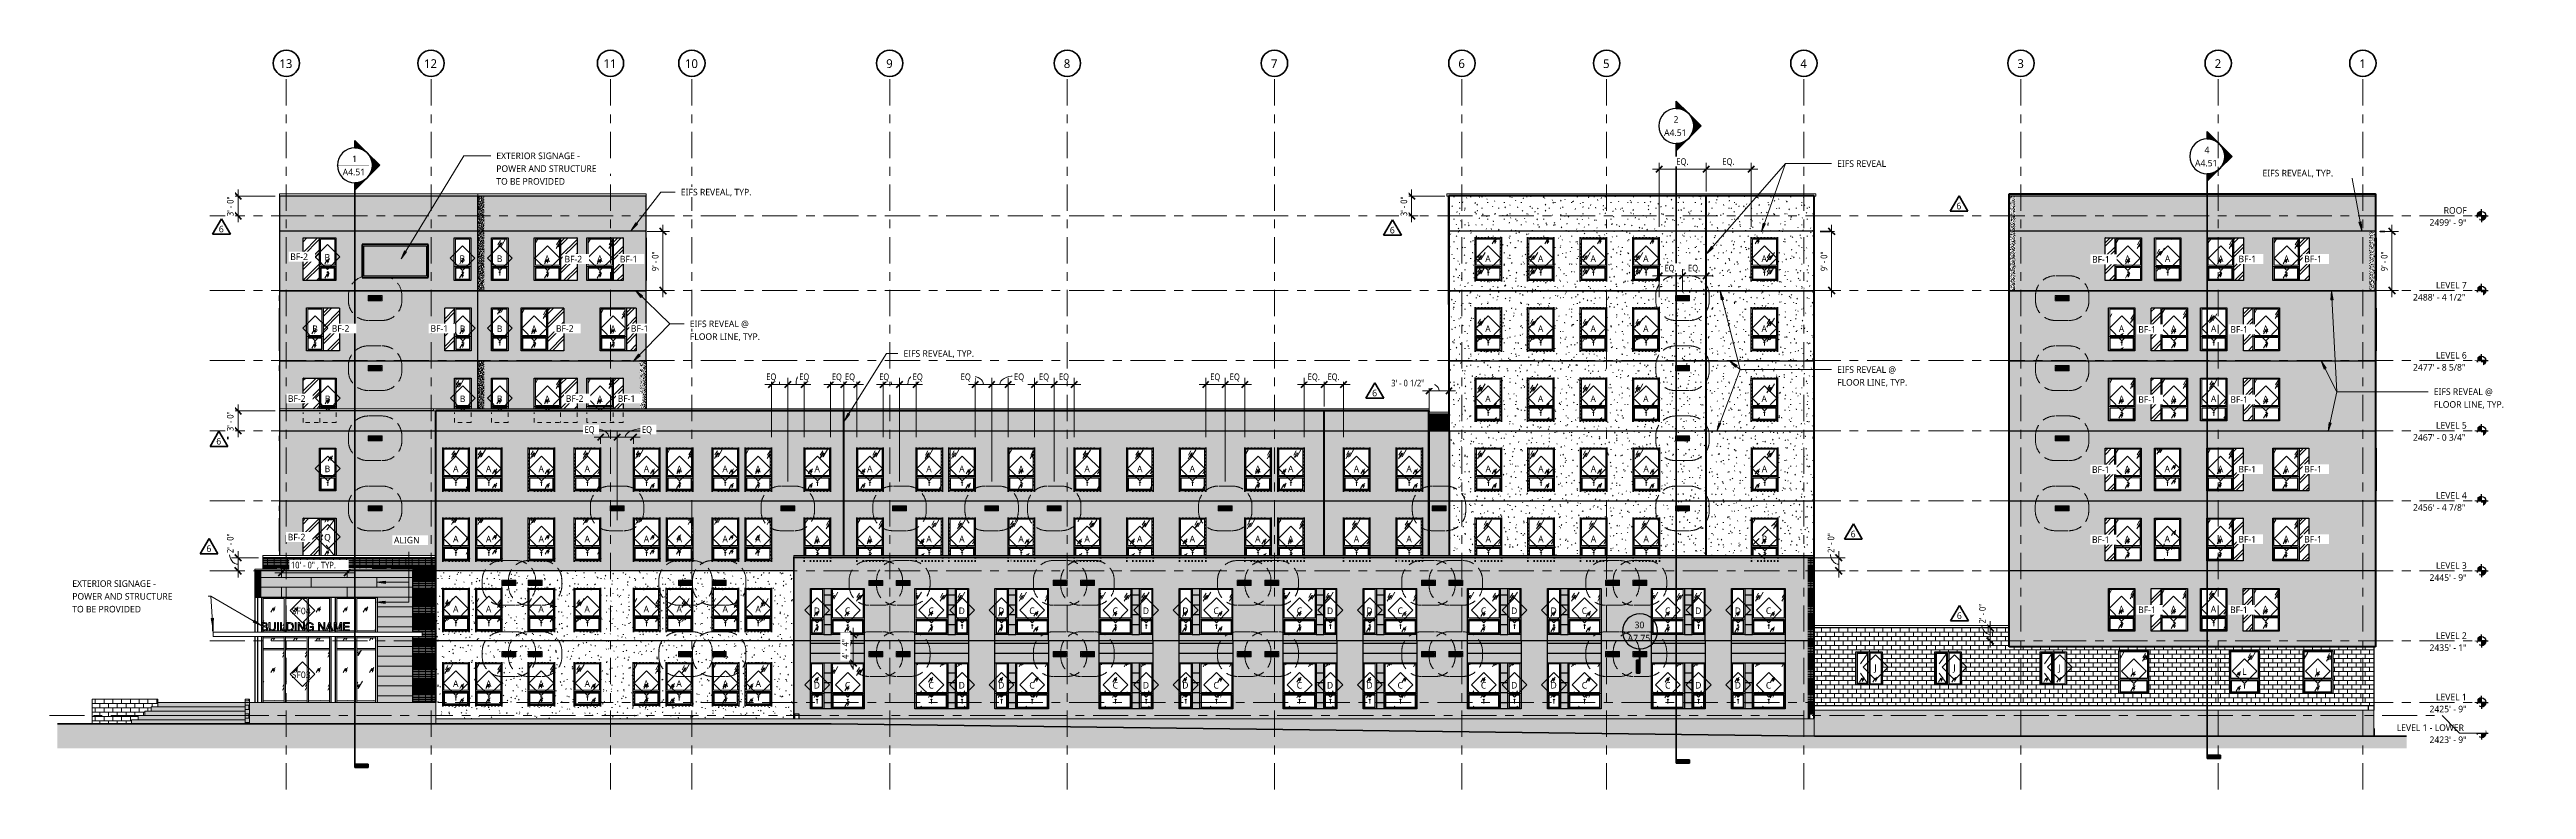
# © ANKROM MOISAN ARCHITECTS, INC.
# Model space of a CAD drawing. Header units: inches. Extents: x 6 to 15224, y -733 to 6300.
# Drawn here: x 1026 to 5546, y 4950 to 6300 of the extents above; entities that cross this region are included whole.
import ezdxf

# ---------------------------------------------------------------- set-up
doc = ezdxf.new("R2010")
doc.units = ezdxf.units.IN
doc.header["$MEASUREMENT"] = 0
for name, pattern in [('Center 1_2_', [112, 64, -16, 16, -16]), ('Center 3_8_', [96, 48, -16, 16, -16]), ('Dash 1_16_', [16, 8, -8]), ('Dots Space 1_16_', [6, 0, -6]), ('Hidden 1_8_', [24, 16, -8]), ('Hidden 3_16_', [36, 24, -12])]:
    doc.linetypes.add(name, pattern=pattern)
for name, color, linetype, lineweight in [('A-ANNO-DIMS', 211, 'Continuous', 13), ('A-ANNO-DIMS-128', 211, 'Continuous', 13), ('A-ANNO-NOTE', 131, 'Continuous', 25), ('A-DETL', 90, 'Continuous', 13), ('A-DETL-GENF', 92, 'Continuous', 13), ('A-FLOR', 192, 'Continuous', 18), ('A-FLOR-HRAL', 11, 'Continuous', 13), ('A-FLOR-LEVL', 51, 'Continuous', 13), ('A-GENM', 13, 'Continuous', 18), ('A-GLAZ', 151, 'Continuous', 25), ('A-GLAZ-CURT', 52, 'Continuous', 13), ('A-GLAZ-CWMG', 51, 'Continuous', 13), ('A-GLAZ-IDEN', 152, 'Continuous', 25), ('A-GLAZ-SILL', 1, 'Continuous', 18), ('A-ROOF', 132, 'Continuous', 18), ('A-WALL', 113, 'Continuous', 25), ('A-WALL-PATT', 111, 'Continuous', 25), ('G-ANNO-REVC-IDEN', 71, 'Continuous', 35), ('G-ANNO-SYMB', 111, 'Continuous', 13), ('G-ANNO-TEXT', 231, 'Continuous', 13), ('I-WALL', 2, 'Continuous', 25), ('M-EQPM', 50, 'Continuous', 18), ('M-EQPM-HDLN', 50, 'Hidden 3_16_', 13), ('S-COLS', 52, 'Continuous', 25), ('S-GRID', 1, 'Continuous', 13), ('S-GRID-IDEN', 1, 'Continuous', 35)]:
    doc.layers.add(name, color=color, linetype=linetype, lineweight=lineweight)
doc.styles.add('Open Sans_5', font='OpenSans-Regular.ttf', dxfattribs={"height": 12})
doc.styles.add('Open Sans_6', font='OpenSans-Regular.ttf', dxfattribs={"height": 16})
doc.styles.add('Open Sans_7', font='OpenSans-Regular.ttf', dxfattribs={"height": 2})
doc.styles.add('Open Sans_8', font='OpenSans-Regular.ttf', dxfattribs={"width": 0.88, "height": 12})
doc.dimstyles.new('Linear_-_3_32__1', dxfattribs={"dimscale": 12, "dimtxt": 12.89496, "dimasz": 1, "dimexe": 1, "dimexo": 0.666667, "dimgap": 0.333333, "dimtad": 1, "dimdec": 8, "dimrnd": 0.003906, "dimzin": 3, "dimdsep": 46, "dimlunit": 4, "dimtxsty": 'Open Sans_8', "dimblk1": 'OBLIQUE', "dimblk2": 'OBLIQUE', "dimsah": 1, "dimcen": 0.09, "dimdle": 1, "dimadec": 3, "dimazin": 2, "dimtfac": 1, "dimtdec": 4, "dimtix": 1, "dimtmove": 0, "dimatfit": 3, "dimfxl": 1, "dimtvp": 1, "dimtfill": 1, "dimfrac": 2, "dimtolj": 1, "dimtzin": 0, "dimarcsym": 2})
doc.dimstyles.new('Linear_-_3_32__2', dxfattribs={"dimscale": 12, "dimtxt": 12.89496, "dimasz": 1, "dimexe": 1, "dimexo": 0.666667, "dimgap": 0.333333, "dimtad": 1, "dimdec": 8, "dimrnd": 0.003906, "dimzin": 3, "dimdsep": 46, "dimlunit": 4, "dimtxsty": 'Open Sans_8', "dimblk1": 'OBLIQUE', "dimblk2": 'OBLIQUE', "dimsah": 1, "dimcen": 0.09, "dimdle": 1, "dimadec": 3, "dimazin": 2, "dimtfac": 1, "dimtdec": 4, "dimtix": 1, "dimtmove": 1, "dimatfit": 3, "dimfxl": 1, "dimtvp": 1, "dimtfill": 1, "dimfrac": 2, "dimtolj": 1, "dimtzin": 0, "dimarcsym": 2})
doc.dimstyles.new('Linear_-_3_32___Rounded_1_4__', dxfattribs={"dimscale": 12, "dimtxt": 12.89496, "dimasz": 1, "dimexe": 1, "dimexo": 0.666667, "dimgap": 0.333333, "dimtad": 1, "dimrnd": 0.25, "dimzin": 3, "dimdsep": 46, "dimlunit": 4, "dimtxsty": 'Open Sans_8', "dimblk1": 'OBLIQUE', "dimblk2": 'OBLIQUE', "dimsah": 1, "dimcen": 0.09, "dimdle": 1, "dimadec": 3, "dimazin": 2, "dimtfac": 1, "dimtdec": 4, "dimtix": 1, "dimtmove": 1, "dimatfit": 3, "dimfxl": 1, "dimtvp": 1, "dimtfill": 1, "dimfrac": 2, "dimtolj": 1, "dimtzin": 0, "dimarcsym": 2})
doc.dimstyles.new('Linear_-_3_32___Rounded_1_8___2', dxfattribs={"dimscale": 12, "dimtxt": 12.89496, "dimasz": 1, "dimexe": 1, "dimexo": 0.666667, "dimgap": 0.333333, "dimtad": 1, "dimdec": 3, "dimrnd": 0.125, "dimzin": 3, "dimdsep": 46, "dimlunit": 4, "dimtxsty": 'Open Sans_8', "dimblk1": 'OBLIQUE', "dimblk2": 'OBLIQUE', "dimsah": 1, "dimcen": 0.09, "dimdle": 1, "dimadec": 3, "dimazin": 2, "dimtfac": 1, "dimtdec": 4, "dimtix": 1, "dimtmove": 0, "dimatfit": 3, "dimfxl": 1, "dimtvp": 1, "dimtfill": 1, "dimfrac": 2, "dimtolj": 1, "dimtzin": 0, "dimarcsym": 2})
doc.dimstyles.new('Linear_-_3_32__CL_1', dxfattribs={"dimscale": 12, "dimtxt": 12.89496, "dimasz": 1, "dimexe": 1, "dimexo": 0.666667, "dimgap": 0.333333, "dimtad": 1, "dimdec": 8, "dimrnd": 0.003906, "dimzin": 3, "dimdsep": 46, "dimlunit": 4, "dimtxsty": 'Open Sans_8', "dimblk1": 'OBLIQUE', "dimblk2": 'OBLIQUE', "dimsah": 1, "dimcen": 0.09, "dimdle": 1, "dimadec": 3, "dimazin": 2, "dimtfac": 1, "dimtdec": 4, "dimtix": 1, "dimtmove": 0, "dimatfit": 3, "dimfxl": 1, "dimtvp": 1, "dimtfill": 1, "dimfrac": 2, "dimtolj": 1, "dimtzin": 0, "dimarcsym": 2})
pattern_1 = [(180, (4276.109, 5109), (-2e-15, -18), [36, 0]), (180, (4276.109, 5127), (-2e-15, -18), [36, 0]), (180, (4276.109, 5124), (-2e-15, -18), [36, 0]), (180, (4276.109, 5121), (-2e-15, -18), [36, 0]), (180, (4276.109, 5118), (-2e-15, -18), [36, 0]), (180, (4276.109, 5115), (-2e-15, -18), [36, 0]), (180, (4276.109, 5112), (-2e-15, -18), [36, 0]), (90, (4240.11, 5109), (-36, 2e-15), [18, 0]), (90, (4252.11, 5109), (-36, 2e-15), [18, 0]), (90, (4264.11, 5109), (-36, 2e-15), [18, 0]), (90, (4276.11, 5109), (-36, 2e-15), [18, 0]), (180, (4276.109, 5126), (-2e-15, -18), [36, 0]), (180, (4276.109, 5123), (-2e-15, -18), [36, 0]), (180, (4276.109, 5120), (-2e-15, -18), [36, 0]), (180, (4276.109, 5117), (-2e-15, -18), [36, 0]), (180, (4276.109, 5114), (-2e-15, -18), [36, 0]), (180, (4276.109, 5111), (-2e-15, -18), [36, 0])]
pattern_2 = [(0, (3669.645, 0), (40.96, 10.24), [1.69, -29.03, 1.69, -29.03, -163.84]), (0, (3669.645, 0), (40.96, 10.24), [-61.44, 1.69, -59.75, 1.69, -29.03, -71.68]), (0, (3669.645, 0), (40.96, 10.24), [-153.6, 1.69, -18.79, 1.69, -49.51]), (120, (3685.005, 5.12), (-29.3481, 30.3524), [1.69, -29.03, 1.69, -29.03, -163.84]), (120, (3685.005, 5.12), (-29.3481, 30.3524), [-61.44, 1.69, -59.75, 1.69, -29.03, -71.68]), (120, (3685.005, 5.12), (-29.3481, 30.3524), [-153.6, 1.69, -18.79, 1.69, -49.51]), (240, (3690.125, 25.6), (-11.6119, -40.5924), [1.69, -29.03, 1.69, -29.03, -163.84]), (240, (3690.125, 25.6), (-11.6119, -40.5924), [-61.44, 1.69, -59.75, 1.69, -29.03, -71.68]), (240, (3690.125, 25.6), (-11.6119, -40.5924), [-153.6, 1.69, -18.79, 1.69, -49.51])]
pattern_3 = [(0, (5267.172, 5109), (0, 8), []), (90, (5267.172, 5109), (-8, 8), [8, -8])]
pattern_4 = [(180, (4276.109, 5221), (-2e-15, -18), [36, 0]), (180, (4276.109, 5239), (-2e-15, -18), [36, 0]), (180, (4276.109, 5236), (-2e-15, -18), [36, 0]), (180, (4276.109, 5233), (-2e-15, -18), [36, 0]), (180, (4276.109, 5230), (-2e-15, -18), [36, 0]), (180, (4276.109, 5227), (-2e-15, -18), [36, 0]), (180, (4276.109, 5224), (-2e-15, -18), [36, 0]), (90, (4240.11, 5221), (-36, 2e-15), [18, 0]), (90, (4252.11, 5221), (-36, 2e-15), [18, 0]), (90, (4264.11, 5221), (-36, 2e-15), [18, 0]), (90, (4276.11, 5221), (-36, 2e-15), [18, 0]), (180, (4276.109, 5238), (-2e-15, -18), [36, 0]), (180, (4276.109, 5235), (-2e-15, -18), [36, 0]), (180, (4276.109, 5232), (-2e-15, -18), [36, 0]), (180, (4276.109, 5229), (-2e-15, -18), [36, 0]), (180, (4276.109, 5226), (-2e-15, -18), [36, 0]), (180, (4276.109, 5223), (-2e-15, -18), [36, 0])]
pattern_5 = [(0, (3669.6447, 0), (5.12, 1.28), [0.16896, -3.671, 0.16896, -3.671, -20.48]), (0, (3669.6447, 0), (5.12, 1.28), [-7.68, 0.16896, -7.511, 0.16896, -3.671, -8.96]), (0, (3669.6447, 0), (5.12, 1.28), [-19.2, 0.16896, -2.391, 0.16896, -6.231]), (120, (3671.5647, 0.64), (-3.66851252, 3.79405007), [0.16896, -3.671, 0.16896, -3.671, -20.48]), (120, (3671.5647, 0.64), (-3.66851252, 3.79405007), [-7.68, 0.16896, -7.511, 0.16896, -3.671, -8.96]), (120, (3671.5647, 0.64), (-3.66851252, 3.79405007), [-19.2, 0.16896, -2.391, 0.16896, -6.231]), (240, (3672.2047, 3.2), (-1.45148748, -5.07405007), [0.16896, -3.671, 0.16896, -3.671, -20.48]), (240, (3672.2047, 3.2), (-1.45148748, -5.07405007), [-7.68, 0.16896, -7.511, 0.16896, -3.671, -8.96]), (240, (3672.2047, 3.2), (-1.45148748, -5.07405007), [-19.2, 0.16896, -2.391, 0.16896, -6.231])]
pattern_6 = [(45.176, (-1663.053, 0), (-12.74847, 12.51586), []), (45.176, (-1663.053, 19.2), (-12.74847, 12.51586), [])]
pattern_7 = [(45.176, (-1509.927, 0), (-12.593947, 12.671336), []), (45.176, (-1509.927, 19.2), (-12.593947, 12.671336), [])]
pattern_8 = [(45.176, (-1662.022, 0), (-12.74847, 12.51586), []), (45.176, (-1662.022, 19.2), (-12.74847, 12.51586), [])]
pattern_9 = [(45.176, (-1508.463, 0), (-12.593947, 12.671336), []), (45.176, (-1508.463, 19.2), (-12.593947, 12.671336), [])]
pattern_10 = [(86.194, (-58.193, 0), (-0.8427856, 12.6708881), []), (86.194, (-58.193, 19.2), (-0.8427856, 12.6708881), [])]
pattern_11 = [(45, (-1601.527, 0), (-12.671354, 12.671354), []), (45, (-1601.527, 19.2), (-12.671354, 12.671354), [])]
pattern_12 = [(45.176, (-1564.675, 0), (-12.593947, 12.671336), []), (45.176, (-1564.675, 19.2), (-12.593947, 12.671336), [])]
pattern_13 = [(45.064, (-1574.903, 0), (-12.64331, 12.67116), []), (45.064, (-1574.903, 19.2), (-12.64331, 12.67116), [])]
pattern_14 = [(86.194, (-3770.667, 0), (-2.5137952, -12.4475912), []), (86.194, (-3770.667, 19.2), (-2.5137952, -12.4475912), [])]
pattern_15 = [(45.176, (-1659.974, 0), (-12.74847, 12.51586), []), (45.176, (-1659.974, 19.2), (-12.74847, 12.51586), [])]
pattern_16 = [(83.698, (-596.25, 0), (-4.130825, -12.0604432), []), (83.698, (-596.25, 19.2), (-4.130825, -12.0604432), [])]
pattern_17 = [(50, (3669.645, 0), (18.362056, -1.60683), [1.92, -21.12]), (355, (3669.645, 0), (-3.55226, 19.255874), [1.536, -16.896]), (100.451, (3671.175, -0.134), (14.81021, 17.649286), [1.632, -17.949]), (46.184, (3669.645, 5.12), (27.32125, -4.237615), [2.88, -31.68]), (96.636, (3671.922, 4.767), (23.92754, 24.93717), [2.448, -26.924]), (351.184, (3669.645, 5.12), (23.92765, 24.93743), [2.304, -25.344]), (21, (3672.205, 3.84), (15.28081, -10.307465), [1.92, -21.12]), (326, (3672.205, 3.84), (6.22856, 18.563735), [1.536, -16.896]), (71.451, (3673.479, 2.981), (21.509846, 8.25628), [1.632, -17.949]), (37.5, (3669.6447, 0), (0.311095, 8.5225365), [0.16896, -16.522, 0.16896, -16.983, -16.96]), (37.5, (3669.6447, 0), (0.311095, 8.5225365), [-33.843, 0.16896, -16.791]), (7.5, (3669.645, 0), (6.734636, 10.097431), [0.16896, -9.61, 0.16896, -16.138, -6.464]), (7.5, (3669.645, 0), (6.734636, 10.097431), [-26.086, 0.16896, -6.295]), (327.5, (3663.936, 0), (13.666107, -0.577186), [0.16896, -6.231, 0.16896, -19.799, -26.496]), (327.5, (3663.936, 0), (13.666107, -0.577186), [-26.368, 0.16896, -26.327]), (317.5, (3661.376, 0), (14.929853, 2.562859), [0.16896, -8.151, 0.16896, -13.092, -18.816]), (317.5, (3661.376, 0), (14.929853, 2.562859), [-21.581, 0.16896, -18.647])]

msp = doc.modelspace()

# ---------------------------------------------------------------- texts
at = {"layer": 'A-ANNO-NOTE', "lineweight": 13, "char_height": 12, "width": 45.248, "attachment_point": 1, "style": 'Open Sans_5'}
for s, insert in [('SF04', (1467.9769635, 5281.80636098)), ('SF03', (1467.9769635, 5165.28268712))]:
    msp.add_mtext(s, dxfattribs=dict(at, insert=insert))
at = {"layer": 'A-GLAZ-IDEN', "lineweight": 13, "char_height": 12, "attachment_point": 1, "style": 'Open Sans_5'}
for s, insert, width in [('B', (1527.91781113, 5926.97446234), 13.332), ('B', (1774.12942573, 5924.63131631), 13.332), ('B', (1842.12942573, 5924.63131631), 13.332), ('A', (1929.11830368, 5924.63131631), 12.928), ('A', (2025.11830368, 5924.63131631), 12.928), ('A', (3645.80580368, 5924.63131631), 12.928), ('A', (3741.80580368, 5924.63131631), 12.928), ('A', (3837.80580368, 5924.63131631), 12.928), ('A', (3933.80580368, 5924.63131631), 12.928), ('A', (4149.80580368, 5924.63131631), 12.928), ('A', (4812.80580368, 5924.63131631), 12.928), ('A', (4885.80580368, 5924.63131631), 12.928), ('A', (4982.80580368, 5924.63131631), 12.928), ('A', (5102.80580368, 5924.63131631), 12.928), ('B', (1505.54785052, 5796.75631631), 13.332), ('B', (1774.62942573, 5796.75631631), 13.332), ('B', (1842.12942573, 5796.75631631), 13.332), ('A', (1905.30580368, 5796.75631631), 12.928), ('A', (2049.30580368, 5796.75631631), 12.928), ('A', (3645.80580368, 5796.75631631), 12.928), ('A', (3741.80580368, 5796.75631631), 12.928), ('A', (3837.80580368, 5796.75631631), 12.928), ('A', (3933.80580368, 5796.75631631), 12.928), ('A', (4149.80580368, 5796.75631631), 12.928), ('A', (4801.80580368, 5796.75631631), 12.928), ('A', (4896.80580368, 5796.75631631), 12.928), ('A', (4969.80580368, 5796.75631631), 12.928), ('A', (5064.80580368, 5796.75631631), 12.928), ('B', (1528.31692573, 5668.88131631), 13.332), ('B', (1774.62942573, 5668.88131631), 13.332), ('B', (1842.12942573, 5668.88131631), 13.332), ('A', (1929.30580368, 5668.88131631), 12.928), ('A', (2025.30580368, 5668.88131631), 12.928), ('A', (3645.80580368, 5668.88131631), 12.928), ('A', (3741.80580368, 5668.88131631), 12.928), ('A', (3837.80580368, 5668.88131631), 12.928), ('A', (3933.80580368, 5668.88131631), 12.928), ('A', (4149.80580368, 5668.88131631), 12.928), ('A', (4801.80580368, 5668.88131631), 12.928), ('A', (4896.80580368, 5668.88131631), 12.928), ('A', (4969.80580368, 5668.88131631), 12.928), ('A', (5064.80580368, 5668.88131631), 12.928), ('B', (1528.12942573, 5541.00631631), 13.332), ('A', (1762.30580368, 5541.00631631), 12.928), ('A', (1822.30580368, 5541.00631631), 12.928), ('A', (1918.30580368, 5541.00631631), 12.928), ('A', (2002.30580368, 5541.00631631), 12.928), ('A', (2110.30580368, 5541.00631631), 12.928), ('A', (2170.30580368, 5541.00631631), 12.928), ('A', (2253.80580368, 5541.00631631), 12.928), ('A', (2313.80580368, 5541.00631631), 12.928), ('A', (2421.80580368, 5541.00631631), 12.928), ('A', (2517.80580368, 5541.00631631), 12.928), ('A', (2625.80580368, 5541.00631631), 12.928), ('A', (2685.80580368, 5541.00631631), 12.928), ('A', (2793.80580368, 5541.00631631), 12.928), ('A', (2914.30580368, 5541.00631631), 12.928), ('A', (3010.30580368, 5541.00631631), 12.928), ('A', (3106.30580368, 5541.00631631), 12.928), ('A', (3225.80580368, 5541.00631631), 12.928), ('A', (3285.80580368, 5541.00631631), 12.928), ('A', (3405.80580368, 5541.00631631), 12.928), ('A', (3501.80580368, 5541.00631631), 12.928), ('A', (3646.30580368, 5541.00631631), 12.928), ('A', (3742.30580368, 5541.00631631), 12.928), ('A', (3838.30580368, 5541.00631631), 12.928), ('A', (3934.30580368, 5541.00631631), 12.928), ('A', (4150.30580368, 5541.00631631), 12.928), ('A', (4812.30580368, 5541.00631631), 12.928), ('A', (4885.30580368, 5541.00631631), 12.928), ('A', (4982.30580368, 5541.00631631), 12.928), ('A', (5102.30580368, 5541.00631631), 12.928), ('Q', (1527.15787061, 5416.13131631), 16.16), ('A', (1762.30580368, 5413.13131631), 12.928), ('A', (1822.30580368, 5413.13131631), 12.928), ('A', (1918.30580368, 5413.13131631), 12.928), ('A', (2002.30580368, 5413.13131631), 12.928), ('A', (2110.30580368, 5413.13131631), 12.928), ('A', (2170.30580368, 5413.13131631), 12.928), ('A', (2253.80580368, 5413.13131631), 12.928), ('A', (2313.80580368, 5413.13131631), 12.928), ('A', (2421.80580368, 5413.13131631), 12.928), ('A', (2517.80580368, 5413.13131631), 12.928), ('A', (2625.80580368, 5413.13131631), 12.928), ('A', (2685.80580368, 5413.13131631), 12.928), ('A', (2793.80580368, 5413.13131631), 12.928), ('A', (2914.30580368, 5413.13131631), 12.928), ('A', (3010.30580368, 5413.13131631), 12.928), ('A', (3106.30580368, 5413.13131631), 12.928), ('A', (3225.80580368, 5413.13131631), 12.928), ('A', (3285.80580368, 5413.13131631), 12.928), ('A', (3405.80580368, 5413.13131631), 12.928), ('A', (3501.80580368, 5413.13131631), 12.928), ('A', (3646.30580368, 5413.13131631), 12.928), ('A', (3742.30580368, 5413.13131631), 12.928), ('A', (3838.30580368, 5413.13131631), 12.928), ('A', (3934.30580368, 5413.13131631), 12.928), ('P', (4150.45698478, 5413.13131631), 12.524), ('A', (4812.30580368, 5413.13131631), 12.928), ('A', (4885.30580368, 5413.13131631), 12.928), ('A', (4982.30580368, 5413.13131631), 12.928), ('A', (5102.30580368, 5413.13131631), 12.928), ('A', (1762.30580368, 5285.13131631), 12.928), ('A', (1822.30580368, 5285.13131631), 12.928), ('A', (1918.05580368, 5285.13131631), 12.928), ('A', (2002.05580368, 5285.13131631), 12.928), ('A', (2110.05580368, 5285.13131631), 12.928), ('A', (2170.05580368, 5285.13131631), 12.928), ('A', (2254.05580368, 5285.13131631), 12.928), ('A', (2314.05580368, 5285.13131631), 12.928), ('D', (2420.44911077, 5282.13131631), 14.948), ('C', (2477.30580368, 5282.13131631), 12.928), ('C', (2629.80580368, 5282.13131631), 12.928), ('D', (2684.94911077, 5282.13131631), 14.948), ('D', (2756.94911077, 5282.13131631), 14.948), ('C', (2813.80580368, 5282.13131631), 12.928), ('C', (2965.80580368, 5282.13131631), 12.928), ('D', (3020.94911077, 5282.13131631), 14.948), ('D', (3092.94911077, 5282.13131631), 14.948), ('C', (3149.80580368, 5282.13131631), 12.928), ('C', (3301.80580368, 5282.13131631), 12.928), ('D', (3356.94911077, 5282.13131631), 14.948), ('D', (3428.94911077, 5282.13131631), 14.948), ('C', (3485.80580368, 5282.13131631), 12.928), ('C', (3637.80580368, 5282.13131631), 12.928), ('D', (3692.94911077, 5282.13131631), 14.948), ('D', (3764.94911077, 5282.13131631), 14.948), ('C', (3821.80580368, 5282.13131631), 12.928), ('C', (3973.80580368, 5282.13131631), 12.928), ('D', (4028.94911077, 5282.13131631), 14.948), ('D', (4100.94911077, 5282.13131631), 14.948), ('C', (4157.80580368, 5282.13131631), 12.928), ('A', (4801.55580368, 5285.13131631), 12.928), ('A', (4896.55580368, 5285.13131631), 12.928), ('A', (4969.55580368, 5285.13131631), 12.928), ('A', (5064.30580368, 5285.13131631), 12.928), ('J', (4355.80422888, 5178.13131631), 5.656), ('J', (4499.80422888, 5178.13131631), 5.656), ('J', (4691.80422888, 5178.13131631), 5.656), ('L', (4824.78848084, 5171.13131631), 10.504), ('L', (5026.78848084, 5171.13131631), 10.504), ('L', (5160.78848084, 5171.13131631), 10.504), ('A', (1762.30580368, 5149.13131631), 12.928), ('A', (1822.30580368, 5149.13131631), 12.928), ('A', (1918.05580368, 5149.13131631), 12.928), ('A', (2002.30580368, 5149.13131631), 12.928), ('A', (2109.80580368, 5149.13131631), 12.928), ('A', (2169.80580368, 5149.13131631), 12.928), ('A', (2254.30580368, 5149.13131631), 12.928), ('A', (2314.30580368, 5149.13131631), 12.928), ('D', (2420.44911077, 5146.13131631), 14.948), ('C', (2477.30580368, 5146.13131631), 12.928), ('C', (2629.80580368, 5146.13131631), 12.928), ('D', (2684.94911077, 5146.13131631), 14.948), ('D', (2756.94911077, 5146.13131631), 14.948), ('C', (2813.80580368, 5146.13131631), 12.928), ('C', (2965.80580368, 5146.13131631), 12.928), ('D', (3020.94911077, 5146.13131631), 14.948), ('D', (3092.94911077, 5146.13131631), 14.948), ('C', (3149.80580368, 5146.13131631), 12.928), ('C', (3301.80580368, 5146.13131631), 12.928), ('D', (3356.94911077, 5146.13131631), 14.948), ('D', (3428.94911077, 5146.13131631), 14.948), ('C', (3485.80580368, 5146.13131631), 12.928), ('C', (3637.80580368, 5146.13131631), 12.928), ('D', (3692.94911077, 5146.13131631), 14.948), ('D', (3764.94911077, 5146.13131631), 14.948), ('C', (3821.80580368, 5146.13131631), 12.928), ('C', (3973.80580368, 5146.13131631), 12.928), ('D', (4028.94911077, 5146.13131631), 14.948), ('D', (4100.94911077, 5146.13131631), 14.948), ('C', (4157.80580368, 5146.13131631), 12.928)]:
    msp.add_mtext(s, dxfattribs=dict(at, insert=insert, width=width))
at = {"layer": 'G-ANNO-REVC-IDEN', "lineweight": 13, "char_height": 12, "width": 11.716, "attachment_point": 1, "style": 'Open Sans_5'}
for insert in [(4505.51923037, 6020.73683347), (1334.98591823, 5978.53205052), (3439.47275914, 5679.43981522), (1312.32016437, 5395.49664819), (4506.34538862, 5273.18450008)]:
    msp.add_mtext('6', dxfattribs=dict(at, insert=insert))
at = {"layer": 'G-ANNO-SYMB', "attachment_point": 1}
for s, insert, char_height, width, style in [('__________________________________________________', (3961.04484592, 6162.88424033), 2, 80.8, 'Open Sans_7'), ('A4.51', (3972.13075105, 6154.61119168), 12, 53.732, 'Open Sans_5'), ('2', (3989.46618412, 6178.61119168), 12, 11.716, 'Open Sans_5'), ('1', (1578.26457004, 6106.7490018), 12, 11.716, 'Open Sans_5'), ('__________________________________________________', (4929.74346939, 6107.27174686), 2, 80.8, 'Open Sans_7'), ('4', (4958.16480758, 6122.99869821), 12, 11.716, 'Open Sans_5'), ('__________________________________________________', (1549.84323184, 6091.02205046), 2, 80.8, 'Open Sans_7'), ('A4.51', (1560.92913697, 6082.7490018), 12, 53.732, 'Open Sans_5'), ('A4.51', (4940.82937451, 6098.99869821), 12, 53.732, 'Open Sans_5'), ('30', (3918.28333116, 5256.26534036), 12, 23.432, 'Open Sans_5'), ('__________________________________________________', (3894.67459139, 5240.53838901), 2, 80.8, 'Open Sans_7'), ('A7.75', (3905.76049651, 5232.26534036), 12, 53.732, 'Open Sans_5')]:
    msp.add_mtext(s, dxfattribs=dict(at, insert=insert, char_height=char_height, width=width, style=style))
at = {"layer": 'S-GRID-IDEN', "lineweight": 13, "char_height": 16, "attachment_point": 1, "style": 'Open Sans_6'}
for s, insert, width in [('13', (1445.38775434, 6282.55736864), 30.704), ('12', (1709.38775434, 6282.55736864), 30.704), ('11', (2036.88775434, 6282.55736864), 30.704), ('10', (2185.38775434, 6282.55736864), 30.704), ('9', (2552.71216379, 6282.55736864), 15.352), ('8', (2876.71216379, 6282.55736864), 15.352), ('7', (3254.71216379, 6282.55736864), 15.352), ('6', (3596.71216379, 6282.55736864), 15.352), ('5', (3860.71216379, 6282.55736864), 15.352), ('4', (4220.71216379, 6282.55736864), 15.352), ('3', (4616.71216379, 6282.55736864), 15.352), ('2', (4976.71216379, 6282.55736864), 15.352), ('1', (5240.71216379, 6282.55736864), 15.352)]:
    msp.add_mtext(s, dxfattribs=dict(at, insert=insert, width=width))

# ---------------------------------------------------------------- blocks, each defined once
blk = doc.blocks.new('1-2 WD Adaptive - 4-0_x6_-6_-12420703-WEST ELEVATION')
at = {"layer": 'A-GLAZ', "lineweight": 13}
h = blk.add_hatch(dxfattribs=at)
h.set_pattern_fill('FP_20', color=256, style=0, pattern_type=2)
h.set_pattern_definition([(59.808, (-3088.003, 5560.681), (144.0017, 239.99866), [9, -754.581]), (59.808, (-3088.737, 5554.068), (144.0017, 239.99866), [12, -751.581]), (59.808, (-3083.552, 5559.498), (144.0017, 239.99866), [6, -757.581]), (59.808, (-3085.141, 5556.719), (144.0017, 239.99866), [2, -761.581]), (59.808, (-3082.446, 5557.473), (144.0017, 239.99866), [15, -748.581]), (59.808, (-3057.028, 5527.279), (144.0017, 239.99866), [5.063, -758.519]), (59.808, (-3057.469, 5529.543), (144.0017, 239.99866), [6.75, -756.831]), (59.808, (-3058.678, 5529.4), (144.0017, 239.99866), [3.375, -760.206]), (59.808, (-3056.647, 5532.904), (144.0017, 239.99866), [1.125, -762.456]), (59.808, (-3061.861, 5526.172), (144.0017, 239.99866), [8.437, -755.144])])
h.paths.add_polyline_path([(-3092, 5522.9), (-3073.5, 5522.9), (-3073.5, 5570.9), (-3117.5, 5570.9), (-3117.5, 5522.9)])
at = {"layer": 'A-GLAZ-SILL', "lineweight": 13}
h = blk.add_hatch(dxfattribs=at)
h.set_pattern_fill('FP_19', color=256, style=0, pattern_type=2)
h.set_pattern_definition([(59.808, (-3088.003, 5534.681), (144.0017, 239.99866), [9, -754.581]), (59.808, (-3088.737, 5528.068), (144.0017, 239.99866), [12, -751.581]), (59.808, (-3083.552, 5533.498), (144.0017, 239.99866), [6, -757.581]), (59.808, (-3085.141, 5530.719), (144.0017, 239.99866), [2, -761.581]), (59.808, (-3082.446, 5531.473), (144.0017, 239.99866), [15, -748.581]), (59.808, (-3057.028, 5501.279), (144.0017, 239.99866), [5.063, -758.519]), (59.808, (-3057.469, 5503.543), (144.0017, 239.99866), [6.75, -756.831]), (59.808, (-3058.678, 5503.4), (144.0017, 239.99866), [3.375, -760.206]), (59.808, (-3056.647, 5506.904), (144.0017, 239.99866), [1.125, -762.456]), (59.808, (-3061.861, 5500.172), (144.0017, 239.99866), [8.438, -755.144])])
h.paths.add_polyline_path([(-3096.5, 5497.9), (-3074.5, 5497.9), (-3074.5, 5517.9), (-3116.5, 5517.9), (-3116.5, 5497.9)])
at = {"layer": 'A-GLAZ', "lineweight": 13}
for p, q in [((-3119.5, 5572.9), (-3071.5, 5572.9)), ((-3119.5, 5494.9), (-3119.5, 5572.9)), ((-3073.5, 5570.9), (-3117.5, 5570.9)), ((-3117.5, 5570.9), (-3117.5, 5522.9)), ((-3073.5, 5522.9), (-3073.5, 5570.9)), ((-3071.5, 5572.9), (-3071.5, 5494.9)), ((-3119.5, 5520.9), (-3071.5, 5520.9)), ((-3071.5, 5520.9), (-3119.5, 5520.9)), ((-3117.5, 5522.9), (-3073.5, 5522.9)), ((-3073.5, 5518.9), (-3117.5, 5518.9)), ((-3117.5, 5518.9), (-3117.5, 5496.9)), ((-3073.5, 5496.9), (-3073.5, 5518.9)), ((-3071.5, 5494.9), (-3119.5, 5494.9)), ((-3117.5, 5496.9), (-3073.5, 5496.9))]:
    blk.add_line(p, q, dxfattribs=at)
at = {"layer": 'A-GLAZ', "linetype": 'Hidden 3_16_', "lineweight": 13}
for q in [(-3097, 5510), (-3094, 5510), (-3095.5, 5504.2)]:
    blk.add_line((-3095.5, 5511.5), q, dxfattribs=at)
at = {"layer": 'A-GLAZ-SILL'}
for p, q in [((-3117.5, 5570.9), (-3073.5, 5570.9)), ((-3117.5, 5522.9), (-3117.5, 5570.9)), ((-3073.5, 5570.9), (-3117.5, 5570.9)), ((-3117.5, 5570.9), (-3117.5, 5522.9)), ((-3073.5, 5570.9), (-3073.5, 5522.9)), ((-3073.5, 5522.9), (-3073.5, 5570.9)), ((-3073.5, 5522.9), (-3117.5, 5522.9)), ((-3117.5, 5522.9), (-3073.5, 5522.9)), ((-3117.5, 5518.9), (-3073.5, 5518.9)), ((-3117.5, 5496.9), (-3117.5, 5518.9)), ((-3073.5, 5518.9), (-3117.5, 5518.9)), ((-3117.5, 5518.9), (-3117.5, 5496.9)), ((-3074.5, 5517.9), (-3116.5, 5517.9)), ((-3116.5, 5517.9), (-3116.5, 5497.9)), ((-3074.5, 5497.9), (-3074.5, 5517.9)), ((-3073.5, 5518.9), (-3073.5, 5496.9)), ((-3073.5, 5496.9), (-3073.5, 5518.9)), ((-3073.5, 5496.9), (-3117.5, 5496.9)), ((-3117.5, 5496.9), (-3073.5, 5496.9)), ((-3116.5, 5497.9), (-3074.5, 5497.9))]:
    blk.add_line(p, q, dxfattribs=at)
blk = doc.blocks.new('1-2 WD Adaptive - 4-0_x6_-6_ EGRESS-12420705-WEST ELEVATION')
at = {"layer": 'A-GLAZ', "lineweight": 13}
h = blk.add_hatch(dxfattribs=at)
h.set_pattern_fill('FP_22', color=256, style=0, pattern_type=2)
h.set_pattern_definition([(59.808, (-1108.003, 5432.806), (144.0017, 239.99866), [9, -754.581]), (59.808, (-1108.737, 5426.193), (144.0017, 239.99866), [12, -751.581]), (59.808, (-1103.552, 5431.623), (144.0017, 239.99866), [6, -757.581]), (59.808, (-1105.141, 5428.844), (144.0017, 239.99866), [2, -761.581]), (59.808, (-1102.446, 5429.598), (144.0017, 239.99866), [15, -748.581]), (59.808, (-1077.028, 5399.404), (144.0017, 239.99866), [5.063, -758.519]), (59.808, (-1077.469, 5401.668), (144.0017, 239.99866), [6.75, -756.831]), (59.808, (-1078.678, 5401.525), (144.0017, 239.99866), [3.375, -760.206]), (59.808, (-1076.647, 5405.029), (144.0017, 239.99866), [1.125, -762.456]), (59.808, (-1081.861, 5398.297), (144.0017, 239.99866), [8.437, -755.144])])
h.paths.add_polyline_path([(-1137.5, 5395), (-1093.5, 5395), (-1093.5, 5443), (-1137.5, 5443), (-1137.5, 5404.2)])
at = {"layer": 'A-GLAZ-SILL', "lineweight": 13}
h = blk.add_hatch(dxfattribs=at)
h.set_pattern_fill('FP_21', color=256, style=0, pattern_type=2)
h.set_pattern_definition([(59.808, (-1108.003, 5406.806), (144.0017, 239.99866), [9, -754.581]), (59.808, (-1108.737, 5400.193), (144.0017, 239.99866), [12, -751.581]), (59.808, (-1103.552, 5405.623), (144.0017, 239.99866), [6, -757.581]), (59.808, (-1105.141, 5402.844), (144.0017, 239.99866), [2, -761.581]), (59.808, (-1102.446, 5403.598), (144.0017, 239.99866), [15, -748.581]), (59.808, (-1077.028, 5373.404), (144.0017, 239.99866), [5.063, -758.519]), (59.808, (-1077.469, 5375.668), (144.0017, 239.99866), [6.75, -756.831]), (59.808, (-1078.678, 5375.525), (144.0017, 239.99866), [3.375, -760.206]), (59.808, (-1076.647, 5379.029), (144.0017, 239.99866), [1.125, -762.456]), (59.808, (-1081.861, 5372.297), (144.0017, 239.99866), [8.438, -755.144])])
h.paths.add_polyline_path([(-1123.5, 5377), (-1094.5, 5377), (-1094.5, 5390), (-1136.5, 5390), (-1136.5, 5377), (-1129.5, 5377)])
at = {"layer": 'A-GLAZ', "lineweight": 13}
for p, q in [((-1139.5, 5445), (-1091.5, 5445)), ((-1139.5, 5377), (-1139.5, 5445)), ((-1093.5, 5443), (-1137.5, 5443)), ((-1137.5, 5443), (-1137.5, 5395)), ((-1093.5, 5395), (-1093.5, 5443)), ((-1091.5, 5445), (-1091.5, 5377)), ((-1139.5, 5393), (-1091.5, 5393)), ((-1091.5, 5393), (-1139.5, 5393)), ((-1137.5, 5395), (-1093.5, 5395)), ((-1093.5, 5391), (-1137.5, 5391)), ((-1137.5, 5391), (-1137.5, 5377)), ((-1093.5, 5377), (-1093.5, 5391))]:
    blk.add_line(p, q, dxfattribs=at)
at = {"layer": 'A-GLAZ', "linetype": 'Hidden 3_16_', "lineweight": 13}
for q in [(-1117, 5382.2), (-1114, 5382.2), (-1115.5, 5377)]:
    blk.add_line((-1115.5, 5383.7), q, dxfattribs=at)
at = {"layer": 'A-GLAZ-SILL'}
for p, q in [((-1137.5, 5443), (-1093.5, 5443)), ((-1137.5, 5395), (-1137.5, 5443)), ((-1093.5, 5443), (-1137.5, 5443)), ((-1137.5, 5443), (-1137.5, 5395)), ((-1093.5, 5443), (-1093.5, 5395)), ((-1093.5, 5395), (-1093.5, 5443)), ((-1093.5, 5395), (-1137.5, 5395)), ((-1137.5, 5395), (-1093.5, 5395)), ((-1137.5, 5391), (-1093.5, 5391)), ((-1137.5, 5377), (-1137.5, 5391)), ((-1093.5, 5391), (-1137.5, 5391)), ((-1137.5, 5391), (-1137.5, 5377)), ((-1094.5, 5390), (-1136.5, 5390)), ((-1136.5, 5390), (-1136.5, 5377)), ((-1094.5, 5377), (-1094.5, 5390)), ((-1093.5, 5391), (-1093.5, 5377)), ((-1093.5, 5377), (-1093.5, 5391))]:
    blk.add_line(p, q, dxfattribs=at)
blk = doc.blocks.new('1-2 WD Adaptive - 4-0_x6_-6_-12420691-WEST ELEVATION')
at = {"layer": 'A-GLAZ', "lineweight": 13}
h = blk.add_hatch(dxfattribs=at)
h.set_pattern_fill('FP_25', color=256, style=0, pattern_type=2)
h.set_pattern_definition([(59.808, (-3436.003, 5168.806), (144.0017, 239.99866), [9, -754.581]), (59.808, (-3436.737, 5162.193), (144.0017, 239.99866), [12, -751.581]), (59.808, (-3431.552, 5167.623), (144.0017, 239.99866), [6, -757.581]), (59.808, (-3433.141, 5164.844), (144.0017, 239.99866), [2, -761.581]), (59.808, (-3430.446, 5165.598), (144.0017, 239.99866), [15, -748.581]), (59.808, (-3405.028, 5135.404), (144.0017, 239.99866), [5.063, -758.519]), (59.808, (-3405.469, 5137.668), (144.0017, 239.99866), [6.75, -756.831]), (59.808, (-3406.678, 5137.525), (144.0017, 239.99866), [3.375, -760.206]), (59.808, (-3404.647, 5141.029), (144.0017, 239.99866), [1.125, -762.456]), (59.808, (-3409.861, 5134.297), (144.0017, 239.99866), [8.437, -755.144])])
h.paths.add_polyline_path([(-3426.9, 5131), (-3421.5, 5131), (-3421.5, 5179), (-3465.5, 5179), (-3465.5, 5131), (-3460.4, 5131)])
at = {"layer": 'A-GLAZ-SILL', "lineweight": 13}
h = blk.add_hatch(dxfattribs=at)
h.set_pattern_fill('FP_24', color=256, style=0, pattern_type=2)
h.set_pattern_definition([(59.808, (-3436.003, 5142.806), (144.0017, 239.99866), [9, -754.581]), (59.808, (-3436.737, 5136.193), (144.0017, 239.99866), [12, -751.581]), (59.808, (-3431.552, 5141.623), (144.0017, 239.99866), [6, -757.581]), (59.808, (-3433.141, 5138.844), (144.0017, 239.99866), [2, -761.581]), (59.808, (-3430.446, 5139.598), (144.0017, 239.99866), [15, -748.581]), (59.808, (-3405.028, 5109.404), (144.0017, 239.99866), [5.063, -758.519]), (59.808, (-3405.469, 5111.668), (144.0017, 239.99866), [6.75, -756.831]), (59.808, (-3406.678, 5111.525), (144.0017, 239.99866), [3.375, -760.206]), (59.808, (-3404.647, 5115.029), (144.0017, 239.99866), [1.125, -762.456]), (59.808, (-3409.861, 5108.297), (144.0017, 239.99866), [8.438, -755.144])])
h.paths.add_polyline_path([(-3460.4, 5106), (-3422.5, 5106), (-3422.5, 5126), (-3464.5, 5126), (-3464.5, 5106)])
at = {"layer": 'A-GLAZ', "lineweight": 13}
for p, q in [((-3467.5, 5181), (-3419.5, 5181)), ((-3467.5, 5103), (-3467.5, 5181)), ((-3421.5, 5179), (-3465.5, 5179)), ((-3465.5, 5179), (-3465.5, 5131)), ((-3421.5, 5131), (-3421.5, 5179)), ((-3419.5, 5181), (-3419.5, 5103)), ((-3467.5, 5129), (-3419.5, 5129)), ((-3419.5, 5129), (-3467.5, 5129)), ((-3465.5, 5131), (-3421.5, 5131)), ((-3421.5, 5127), (-3465.5, 5127)), ((-3465.5, 5127), (-3465.5, 5105)), ((-3421.5, 5105), (-3421.5, 5127)), ((-3419.5, 5103), (-3467.5, 5103)), ((-3465.5, 5105), (-3421.5, 5105))]:
    blk.add_line(p, q, dxfattribs=at)
at = {"layer": 'A-GLAZ', "linetype": 'Hidden 3_16_', "lineweight": 13}
for q in [(-3445, 5118.2), (-3442, 5118.2), (-3443.5, 5112.3)]:
    blk.add_line((-3443.5, 5119.7), q, dxfattribs=at)
at = {"layer": 'A-GLAZ-SILL'}
for p, q in [((-3465.5, 5179), (-3421.5, 5179)), ((-3465.5, 5131), (-3465.5, 5179)), ((-3421.5, 5179), (-3465.5, 5179)), ((-3465.5, 5179), (-3465.5, 5131)), ((-3421.5, 5179), (-3421.5, 5131)), ((-3421.5, 5131), (-3421.5, 5179)), ((-3421.5, 5131), (-3465.5, 5131)), ((-3465.5, 5131), (-3421.5, 5131)), ((-3465.5, 5127), (-3421.5, 5127)), ((-3465.5, 5105), (-3465.5, 5127)), ((-3421.5, 5127), (-3465.5, 5127)), ((-3465.5, 5127), (-3465.5, 5105)), ((-3422.5, 5126), (-3464.5, 5126)), ((-3464.5, 5126), (-3464.5, 5106)), ((-3422.5, 5106), (-3422.5, 5126)), ((-3421.5, 5127), (-3421.5, 5105)), ((-3421.5, 5105), (-3421.5, 5127)), ((-3421.5, 5105), (-3465.5, 5105)), ((-3465.5, 5105), (-3421.5, 5105)), ((-3464.5, 5106), (-3422.5, 5106))]:
    blk.add_line(p, q, dxfattribs=at)
blk = doc.blocks.new('1-2 WD Adaptive - 4-0_x6_-6_-V2-WEST ELEVATION')
at = {"layer": 'A-GLAZ', "lineweight": 13}
h = blk.add_hatch(dxfattribs=at)
h.set_pattern_fill('FP_27', color=256, style=0, pattern_type=2)
h.set_pattern_definition([(59.808, (-2836.503, 5432.806), (144.0017, 239.99866), [9, -754.581]), (59.808, (-2837.237, 5426.193), (144.0017, 239.99866), [12, -751.581]), (59.808, (-2832.052, 5431.623), (144.0017, 239.99866), [6, -757.581]), (59.808, (-2833.641, 5428.844), (144.0017, 239.99866), [2, -761.581]), (59.808, (-2830.946, 5429.598), (144.0017, 239.99866), [15, -748.581]), (59.808, (-2805.528, 5399.404), (144.0017, 239.99866), [5.063, -758.519]), (59.808, (-2805.969, 5401.668), (144.0017, 239.99866), [6.75, -756.831]), (59.808, (-2807.178, 5401.525), (144.0017, 239.99866), [3.375, -760.206]), (59.808, (-2805.147, 5405.029), (144.0017, 239.99866), [1.125, -762.456]), (59.808, (-2810.361, 5398.297), (144.0017, 239.99866), [8.437, -755.144])])
h.paths.add_polyline_path([(-2866, 5395), (-2822, 5395), (-2822, 5443), (-2866, 5443), (-2866, 5404.2)])
at = {"layer": 'A-GLAZ-SILL', "lineweight": 13}
h = blk.add_hatch(dxfattribs=at)
h.set_pattern_fill('FP_26', color=256, style=0, pattern_type=2)
h.set_pattern_definition([(59.808, (-2836.503, 5406.806), (144.0017, 239.99866), [9, -754.581]), (59.808, (-2837.237, 5400.193), (144.0017, 239.99866), [12, -751.581]), (59.808, (-2832.052, 5405.623), (144.0017, 239.99866), [6, -757.581]), (59.808, (-2833.641, 5402.844), (144.0017, 239.99866), [2, -761.581]), (59.808, (-2830.946, 5403.598), (144.0017, 239.99866), [15, -748.581]), (59.808, (-2805.528, 5373.404), (144.0017, 239.99866), [5.063, -758.519]), (59.808, (-2805.969, 5375.668), (144.0017, 239.99866), [6.75, -756.831]), (59.808, (-2807.178, 5375.525), (144.0017, 239.99866), [3.375, -760.206]), (59.808, (-2805.147, 5379.029), (144.0017, 239.99866), [1.125, -762.456]), (59.808, (-2810.361, 5372.297), (144.0017, 239.99866), [8.438, -755.144])])
h.paths.add_polyline_path([(-2852, 5377), (-2823, 5377), (-2823, 5390), (-2865, 5390), (-2865, 5377), (-2857.6, 5377)])
at = {"layer": 'A-GLAZ', "lineweight": 13}
for p, q in [((-2868, 5445), (-2820, 5445)), ((-2868, 5377), (-2868, 5445)), ((-2822, 5443), (-2866, 5443)), ((-2866, 5443), (-2866, 5395)), ((-2822, 5395), (-2822, 5443)), ((-2820, 5445), (-2820, 5377)), ((-2868, 5393), (-2820, 5393)), ((-2820, 5393), (-2868, 5393)), ((-2866, 5395), (-2822, 5395)), ((-2822, 5391), (-2866, 5391)), ((-2866, 5391), (-2866, 5377)), ((-2822, 5377), (-2822, 5391))]:
    blk.add_line(p, q, dxfattribs=at)
at = {"layer": 'A-GLAZ', "linetype": 'Hidden 3_16_', "lineweight": 13}
for q in [(-2845.5, 5382.2), (-2842.5, 5382.2), (-2844, 5377)]:
    blk.add_line((-2844, 5383.7), q, dxfattribs=at)
at = {"layer": 'A-GLAZ-SILL'}
for p, q in [((-2866, 5443), (-2822, 5443)), ((-2866, 5395), (-2866, 5443)), ((-2822, 5443), (-2866, 5443)), ((-2866, 5443), (-2866, 5395)), ((-2822, 5443), (-2822, 5395)), ((-2822, 5395), (-2822, 5443)), ((-2822, 5395), (-2866, 5395)), ((-2866, 5395), (-2822, 5395)), ((-2866, 5391), (-2822, 5391)), ((-2866, 5377), (-2866, 5391)), ((-2822, 5391), (-2866, 5391)), ((-2866, 5391), (-2866, 5377)), ((-2823, 5390), (-2865, 5390)), ((-2865, 5390), (-2865, 5377)), ((-2823, 5377), (-2823, 5390)), ((-2822, 5391), (-2822, 5377)), ((-2822, 5377), (-2822, 5391))]:
    blk.add_line(p, q, dxfattribs=at)
blk = doc.blocks.new('1-2 WD Adaptive - 2_-0_x7_-0_-19880502-WEST ELEVATION')
at = {"layer": 'A-GLAZ', "lineweight": 13}
h = blk.add_hatch(dxfattribs=at)
h.set_pattern_fill('FP_29', color=256, style=0, pattern_type=2)
h.set_pattern_definition([(59.808, (-2837.003, 5300.806), (144.0017, 239.99866), [9, -754.581]), (59.808, (-2837.737, 5294.193), (144.0017, 239.99866), [12, -751.581]), (59.808, (-2832.552, 5299.623), (144.0017, 239.99866), [6, -757.581]), (59.808, (-2834.141, 5296.844), (144.0017, 239.99866), [2, -761.581]), (59.808, (-2831.446, 5297.598), (144.0017, 239.99866), [15, -748.581]), (59.808, (-2806.028, 5267.404), (144.0017, 239.99866), [5.062, -758.519]), (59.808, (-2806.469, 5269.668), (144.0017, 239.99866), [6.75, -756.831]), (59.808, (-2807.678, 5269.525), (144.0017, 239.99866), [3.375, -760.206]), (59.808, (-2805.647, 5273.029), (144.0017, 239.99866), [1.125, -762.456]), (59.808, (-2810.861, 5266.297), (144.0017, 239.99866), [8.437, -755.144])])
h.paths.add_polyline_path([(-2838.4, 5263), (-2834.5, 5263), (-2834.5, 5315), (-2854.5, 5315), (-2854.5, 5263)])
at = {"layer": 'A-GLAZ-SILL', "lineweight": 13}
h = blk.add_hatch(dxfattribs=at)
h.set_pattern_fill('FP_28', color=256, style=0, pattern_type=2)
h.set_pattern_definition([(59.808, (-2837.003, 5272.806), (144.0017, 239.99866), [9, -754.581]), (59.808, (-2837.737, 5266.193), (144.0017, 239.99866), [12, -751.581]), (59.808, (-2832.552, 5271.623), (144.0017, 239.99866), [6, -757.581]), (59.808, (-2834.141, 5268.844), (144.0017, 239.99866), [2, -761.581]), (59.808, (-2831.446, 5269.598), (144.0017, 239.99866), [15, -748.581]), (59.808, (-2806.028, 5239.404), (144.0017, 239.99866), [5.063, -758.519]), (59.808, (-2806.469, 5241.668), (144.0017, 239.99866), [6.75, -756.831]), (59.808, (-2807.678, 5241.525), (144.0017, 239.99866), [3.375, -760.206]), (59.808, (-2805.647, 5245.029), (144.0017, 239.99866), [1.125, -762.456]), (59.808, (-2810.861, 5238.297), (144.0017, 239.99866), [8.438, -755.144])])
h.paths.add_polyline_path([(-2835.5, 5236), (-2835.5, 5258), (-2853.5, 5258), (-2853.5, 5236)])
at = {"layer": 'A-GLAZ', "lineweight": 13}
for p, q in [((-2856.5, 5317), (-2832.5, 5317)), ((-2856.5, 5233), (-2856.5, 5317)), ((-2834.5, 5315), (-2854.5, 5315)), ((-2854.5, 5315), (-2854.5, 5263)), ((-2834.5, 5263), (-2834.5, 5315)), ((-2832.5, 5317), (-2832.5, 5233)), ((-2856.5, 5261), (-2832.5, 5261)), ((-2832.5, 5261), (-2856.5, 5261)), ((-2854.5, 5263), (-2834.5, 5263)), ((-2834.5, 5259), (-2854.5, 5259)), ((-2854.5, 5259), (-2854.5, 5235)), ((-2834.5, 5235), (-2834.5, 5259)), ((-2832.5, 5233), (-2856.5, 5233)), ((-2854.5, 5235), (-2834.5, 5235))]:
    blk.add_line(p, q, dxfattribs=at)
at = {"layer": 'A-GLAZ', "linetype": 'Hidden 3_16_', "lineweight": 13}
for q in [(-2846, 5249.5), (-2843, 5249.5), (-2844.5, 5243)]:
    blk.add_line((-2844.5, 5251), q, dxfattribs=at)
at = {"layer": 'A-GLAZ-SILL'}
for p, q in [((-2854.5, 5315), (-2834.5, 5315)), ((-2854.5, 5263), (-2854.5, 5315)), ((-2834.5, 5315), (-2854.5, 5315)), ((-2854.5, 5315), (-2854.5, 5263)), ((-2834.5, 5315), (-2834.5, 5263)), ((-2834.5, 5263), (-2834.5, 5315)), ((-2834.5, 5263), (-2854.5, 5263)), ((-2854.5, 5263), (-2834.5, 5263)), ((-2854.5, 5259), (-2834.5, 5259)), ((-2854.5, 5235), (-2854.5, 5259)), ((-2834.5, 5259), (-2854.5, 5259)), ((-2854.5, 5259), (-2854.5, 5235)), ((-2835.5, 5258), (-2853.5, 5258)), ((-2853.5, 5258), (-2853.5, 5236)), ((-2835.5, 5236), (-2835.5, 5258)), ((-2834.5, 5259), (-2834.5, 5235)), ((-2834.5, 5235), (-2834.5, 5259)), ((-2834.5, 5235), (-2854.5, 5235)), ((-2854.5, 5235), (-2834.5, 5235)), ((-2853.5, 5236), (-2835.5, 5236))]:
    blk.add_line(p, q, dxfattribs=at)
blk = doc.blocks.new('1-2 WD Adaptive - 5_-0_x7_-0_-19880508-WEST ELEVATION')
at = {"layer": 'A-GLAZ', "lineweight": 13}
h = blk.add_hatch(dxfattribs=at)
h.set_pattern_fill('FP_31', color=256, style=0, pattern_type=2)
h.set_pattern_definition([(59.808, (-2781.003, 5164.806), (144.0017, 239.99866), [9, -754.581]), (59.808, (-2781.737, 5158.193), (144.0017, 239.99866), [12, -751.581]), (59.808, (-2776.552, 5163.623), (144.0017, 239.99866), [6, -757.581]), (59.808, (-2778.141, 5160.844), (144.0017, 239.99866), [2, -761.581]), (59.808, (-2775.446, 5161.598), (144.0017, 239.99866), [15, -748.581]), (59.808, (-2750.028, 5131.404), (144.0017, 239.99866), [5.062, -758.519]), (59.808, (-2750.469, 5133.668), (144.0017, 239.99866), [6.75, -756.831]), (59.808, (-2751.678, 5133.525), (144.0017, 239.99866), [3.375, -760.206]), (59.808, (-2749.647, 5137.029), (144.0017, 239.99866), [1.125, -762.456]), (59.808, (-2754.861, 5130.297), (144.0017, 239.99866), [8.437, -755.144])])
h.paths.add_polyline_path([(-2815.8, 5127), (-2760.5, 5127), (-2760.5, 5179), (-2816.5, 5179), (-2816.5, 5127)])
at = {"layer": 'A-GLAZ-SILL', "lineweight": 13}
h = blk.add_hatch(dxfattribs=at)
h.set_pattern_fill('FP_30', color=256, style=0, pattern_type=2)
h.set_pattern_definition([(59.808, (-2781.003, 5136.806), (144.0017, 239.99866), [9, -754.581]), (59.808, (-2781.737, 5130.193), (144.0017, 239.99866), [12, -751.581]), (59.808, (-2776.552, 5135.623), (144.0017, 239.99866), [6, -757.581]), (59.808, (-2778.141, 5132.844), (144.0017, 239.99866), [2, -761.581]), (59.808, (-2775.446, 5133.598), (144.0017, 239.99866), [15, -748.581]), (59.808, (-2750.028, 5103.404), (144.0017, 239.99866), [5.063, -758.519]), (59.808, (-2750.469, 5105.668), (144.0017, 239.99866), [6.75, -756.831]), (59.808, (-2751.678, 5105.525), (144.0017, 239.99866), [3.375, -760.206]), (59.808, (-2749.647, 5109.029), (144.0017, 239.99866), [1.125, -762.456]), (59.808, (-2754.861, 5102.297), (144.0017, 239.99866), [8.438, -755.144])])
h.paths.add_polyline_path([(-2783.5, 5100), (-2761.5, 5100), (-2761.5, 5122), (-2815.5, 5122), (-2815.5, 5100), (-2790.7, 5100)])
at = {"layer": 'A-GLAZ', "lineweight": 13}
for p, q in [((-2818.5, 5181), (-2758.5, 5181)), ((-2818.5, 5097), (-2818.5, 5181)), ((-2760.5, 5179), (-2816.5, 5179)), ((-2816.5, 5179), (-2816.5, 5127)), ((-2760.5, 5127), (-2760.5, 5179)), ((-2758.5, 5181), (-2758.5, 5097)), ((-2818.5, 5125), (-2758.5, 5125)), ((-2758.5, 5125), (-2818.5, 5125)), ((-2816.5, 5127), (-2760.5, 5127)), ((-2760.5, 5123), (-2816.5, 5123)), ((-2816.5, 5123), (-2816.5, 5099)), ((-2760.5, 5099), (-2760.5, 5123)), ((-2758.5, 5097), (-2818.5, 5097)), ((-2816.5, 5099), (-2760.5, 5099)), ((-2758.5, 5097.1), (-2758.5, 5097))]:
    blk.add_line(p, q, dxfattribs=at)
at = {"layer": 'A-GLAZ', "linetype": 'Hidden 3_16_', "lineweight": 13}
for q in [(-2790, 5113.5), (-2787, 5113.5), (-2788.5, 5107)]:
    blk.add_line((-2788.5, 5115), q, dxfattribs=at)
at = {"layer": 'A-GLAZ-SILL'}
for p, q in [((-2816.5, 5179), (-2760.5, 5179)), ((-2816.5, 5127), (-2816.5, 5179)), ((-2760.5, 5179), (-2816.5, 5179)), ((-2816.5, 5179), (-2816.5, 5127)), ((-2760.5, 5179), (-2760.5, 5127)), ((-2760.5, 5127), (-2760.5, 5179)), ((-2760.5, 5127), (-2816.5, 5127)), ((-2816.5, 5127), (-2760.5, 5127)), ((-2816.5, 5123), (-2760.5, 5123)), ((-2816.5, 5099), (-2816.5, 5123)), ((-2760.5, 5123), (-2816.5, 5123)), ((-2816.5, 5123), (-2816.5, 5099)), ((-2761.5, 5122), (-2815.5, 5122)), ((-2815.5, 5122), (-2815.5, 5100)), ((-2761.5, 5100), (-2761.5, 5122)), ((-2760.5, 5123), (-2760.5, 5099)), ((-2760.5, 5099), (-2760.5, 5123)), ((-2760.5, 5099), (-2816.5, 5099)), ((-2816.5, 5099), (-2760.5, 5099)), ((-2815.5, 5100), (-2761.5, 5100))]:
    blk.add_line(p, q, dxfattribs=at)
blk = doc.blocks.new('1-2 WD Adaptive - 5_-0_x7_-0_-V3-WEST ELEVATION')
at = {"layer": 'A-GLAZ', "lineweight": 13}
h = blk.add_hatch(dxfattribs=at)
h.set_pattern_fill('FP_33', color=256, style=0, pattern_type=2)
h.set_pattern_definition([(59.808, (-2628.503, 5300.806), (144.0017, 239.99866), [9, -754.581]), (59.808, (-2629.237, 5294.193), (144.0017, 239.99866), [12, -751.581]), (59.808, (-2624.052, 5299.623), (144.0017, 239.99866), [6, -757.581]), (59.808, (-2625.641, 5296.844), (144.0017, 239.99866), [2, -761.581]), (59.808, (-2622.946, 5297.598), (144.0017, 239.99866), [15, -748.581]), (59.808, (-2597.528, 5267.404), (144.0017, 239.99866), [5.062, -758.519]), (59.808, (-2597.969, 5269.668), (144.0017, 239.99866), [6.75, -756.831]), (59.808, (-2599.178, 5269.525), (144.0017, 239.99866), [3.375, -760.206]), (59.808, (-2597.147, 5273.029), (144.0017, 239.99866), [1.125, -762.456]), (59.808, (-2602.361, 5266.297), (144.0017, 239.99866), [8.437, -755.144])])
h.paths.add_polyline_path([(-2664, 5263), (-2608, 5263), (-2608, 5315), (-2664, 5315), (-2664, 5266.3)])
at = {"layer": 'A-GLAZ-SILL', "lineweight": 13}
h = blk.add_hatch(dxfattribs=at)
h.set_pattern_fill('FP_32', color=256, style=0, pattern_type=2)
h.set_pattern_definition([(59.808, (-2628.503, 5272.806), (144.0017, 239.99866), [9, -754.581]), (59.808, (-2629.237, 5266.193), (144.0017, 239.99866), [12, -751.581]), (59.808, (-2624.052, 5271.623), (144.0017, 239.99866), [6, -757.581]), (59.808, (-2625.641, 5268.844), (144.0017, 239.99866), [2, -761.581]), (59.808, (-2622.946, 5269.598), (144.0017, 239.99866), [15, -748.581]), (59.808, (-2597.528, 5239.404), (144.0017, 239.99866), [5.063, -758.519]), (59.808, (-2597.969, 5241.668), (144.0017, 239.99866), [6.75, -756.831]), (59.808, (-2599.178, 5241.525), (144.0017, 239.99866), [3.375, -760.206]), (59.808, (-2597.147, 5245.029), (144.0017, 239.99866), [1.125, -762.456]), (59.808, (-2602.361, 5238.297), (144.0017, 239.99866), [8.438, -755.144])])
h.paths.add_polyline_path([(-2641, 5236), (-2609, 5236), (-2609, 5258), (-2663, 5258), (-2663, 5236), (-2656.7, 5236)])
at = {"layer": 'A-GLAZ', "lineweight": 13}
for p, q in [((-2666, 5317), (-2606, 5317)), ((-2666, 5233), (-2666, 5317)), ((-2608, 5315), (-2664, 5315)), ((-2664, 5315), (-2664, 5263)), ((-2608, 5263), (-2608, 5315)), ((-2606, 5317), (-2606, 5233)), ((-2666, 5261), (-2606, 5261)), ((-2606, 5261), (-2666, 5261)), ((-2664, 5263), (-2608, 5263)), ((-2608, 5259), (-2664, 5259)), ((-2664, 5259), (-2664, 5235)), ((-2608, 5235), (-2608, 5259)), ((-2606, 5233), (-2666, 5233)), ((-2664, 5235), (-2608, 5235))]:
    blk.add_line(p, q, dxfattribs=at)
at = {"layer": 'A-GLAZ', "linetype": 'Hidden 3_16_', "lineweight": 13}
for q in [(-2637.5, 5249.5), (-2634.5, 5249.5), (-2636, 5243)]:
    blk.add_line((-2636, 5251), q, dxfattribs=at)
at = {"layer": 'A-GLAZ-SILL'}
for p, q in [((-2664, 5315), (-2608, 5315)), ((-2664, 5263), (-2664, 5315)), ((-2608, 5315), (-2664, 5315)), ((-2664, 5315), (-2664, 5263)), ((-2608, 5315), (-2608, 5263)), ((-2608, 5263), (-2608, 5315)), ((-2608, 5263), (-2664, 5263)), ((-2664, 5263), (-2608, 5263)), ((-2664, 5259), (-2608, 5259)), ((-2664, 5235), (-2664, 5259)), ((-2608, 5259), (-2664, 5259)), ((-2664, 5259), (-2664, 5235)), ((-2609, 5258), (-2663, 5258)), ((-2663, 5258), (-2663, 5236)), ((-2609, 5236), (-2609, 5258)), ((-2608, 5259), (-2608, 5235)), ((-2608, 5235), (-2608, 5259)), ((-2608, 5235), (-2664, 5235)), ((-2664, 5235), (-2608, 5235)), ((-2663, 5236), (-2609, 5236))]:
    blk.add_line(p, q, dxfattribs=at)
blk = doc.blocks.new('1-2 WD Adaptive-Recess-TS - 4_-0_x6_-6_ - 1_-6_ Recess L-12470867-WEST ELEVATION')
at = {"layer": 'A-GLAZ', "lineweight": 13}
h = blk.add_hatch(dxfattribs=at)
h.set_pattern_fill('FP_34', color=256, style=0, pattern_type=2)
h.set_pattern_definition([(83.698, (-596.305, 0), (-4.130825, -12.0604432), []), (83.698, (-596.305, 19.2), (-4.130825, -12.0604432), [])])
h.paths.add_polyline_path([(-669.3, 5367), (-669.3, 5367), (-669.3, 5438.7)])
at = {"layer": 'A-GLAZ'}
blk.add_line((-669.3, 5367), (-669.3, 5445), dxfattribs=at)
blk = doc.blocks.new('1-2 WD Adaptive-Recess-TS - 4_-0_x6_-6_ - 1_-6_ Recess L-12470883-WEST ELEVATION')
at = {"layer": 'A-GLAZ', "lineweight": 13}
h = blk.add_hatch(dxfattribs=at)
h.set_pattern_fill('FP_35', color=256, style=0, pattern_type=2)
h.set_pattern_definition([(45.176, (-1663.047, 0), (-12.74847, 12.51586), []), (45.176, (-1663.047, 19.2), (-12.74847, 12.51586), [])])
h.paths.add_polyline_path([(-480.1, 5878.5), (-476, 5878.5), (-476, 5956.5), (-494, 5956.5), (-494, 5878.5)])
h = blk.add_hatch(dxfattribs=at)
h.set_pattern_fill('FP_37', color=256, style=0, pattern_type=2)
h.set_pattern_definition([(59.808, (-444.503, 5944.306), (144.0017, 239.99866), [9, -754.581]), (59.808, (-445.237, 5937.693), (144.0017, 239.99866), [12, -751.581]), (59.808, (-440.052, 5943.123), (144.0017, 239.99866), [6, -757.581]), (59.808, (-441.641, 5940.344), (144.0017, 239.99866), [2, -761.581]), (59.808, (-438.946, 5941.098), (144.0017, 239.99866), [15, -748.581]), (59.808, (-413.528, 5910.904), (144.0017, 239.99866), [5.063, -758.519]), (59.808, (-413.969, 5913.168), (144.0017, 239.99866), [6.75, -756.831]), (59.808, (-415.178, 5913.025), (144.0017, 239.99866), [3.375, -760.206]), (59.808, (-413.147, 5916.529), (144.0017, 239.99866), [1.125, -762.456]), (59.808, (-418.361, 5909.797), (144.0017, 239.99866), [8.437, -755.144])])
h.paths.add_polyline_path([(-474, 5906.5), (-430, 5906.5), (-430, 5954.5), (-474, 5954.5), (-474, 5921.1)])
h = blk.add_hatch(dxfattribs=at)
h.set_pattern_fill('FP_36', color=256, style=0, pattern_type=2)
h.set_pattern_definition([(59.808, (-444.503, 5918.306), (144.0017, 239.99866), [9, -754.581]), (59.808, (-445.237, 5911.693), (144.0017, 239.99866), [12, -751.581]), (59.808, (-440.052, 5917.123), (144.0017, 239.99866), [6, -757.581]), (59.808, (-441.641, 5914.344), (144.0017, 239.99866), [2, -761.581]), (59.808, (-438.946, 5915.098), (144.0017, 239.99866), [15, -748.581]), (59.808, (-413.528, 5884.904), (144.0017, 239.99866), [5.062, -758.519]), (59.808, (-413.969, 5887.168), (144.0017, 239.99866), [6.75, -756.831]), (59.808, (-415.178, 5887.025), (144.0017, 239.99866), [3.375, -760.206]), (59.808, (-413.147, 5890.529), (144.0017, 239.99866), [1.125, -762.456]), (59.808, (-418.361, 5883.797), (144.0017, 239.99866), [8.438, -755.144])])
h.paths.add_polyline_path([(-452, 5880.5), (-430, 5880.5), (-430, 5902.5), (-474, 5902.5), (-474, 5880.5)])
at = {"layer": 'A-GLAZ'}
for p, q in [((-494, 5878.5), (-494, 5956.5)), ((-493.7, 5956.5), (-494, 5956.5)), ((-476, 5878.5), (-476, 5956.5)), ((-493.7, 5878.5), (-494, 5878.5))]:
    blk.add_line(p, q, dxfattribs=at)
at = {"layer": 'A-GLAZ', "lineweight": 13}
for p, q in [((-493.7, 5956.5), (-428, 5956.5)), ((-430, 5954.5), (-474, 5954.5)), ((-474, 5954.5), (-474, 5906.5)), ((-430, 5906.5), (-430, 5954.5)), ((-428, 5956.5), (-428, 5878.5)), ((-428, 5878.5), (-493.7, 5878.5)), ((-476, 5904.5), (-428, 5904.5)), ((-428, 5904.5), (-476, 5904.5)), ((-474, 5906.5), (-430, 5906.5)), ((-430, 5902.5), (-474, 5902.5)), ((-474, 5902.5), (-474, 5880.5)), ((-474, 5880.5), (-430, 5880.5)), ((-430, 5880.5), (-430, 5902.5))]:
    blk.add_line(p, q, dxfattribs=at)
at = {"layer": 'A-GLAZ', "linetype": 'Hidden 3_16_', "lineweight": 13}
for q in [(-453.5, 5893.7), (-450.5, 5893.7), (-452, 5887.8)]:
    blk.add_line((-452, 5895.2), q, dxfattribs=at)
at = {"layer": 'A-GLAZ-SILL'}
for p, q in [((-474, 5954.5), (-430, 5954.5)), ((-474, 5906.5), (-474, 5954.5)), ((-430, 5954.5), (-474, 5954.5)), ((-474, 5954.5), (-474, 5906.5)), ((-430, 5954.5), (-430, 5906.5)), ((-430, 5906.5), (-430, 5954.5)), ((-430, 5906.5), (-474, 5906.5)), ((-474, 5906.5), (-430, 5906.5)), ((-474, 5902.5), (-430, 5902.5)), ((-474, 5880.5), (-474, 5902.5)), ((-430, 5902.5), (-474, 5902.5)), ((-474, 5902.5), (-474, 5880.5)), ((-430, 5880.5), (-474, 5880.5)), ((-474, 5880.5), (-430, 5880.5)), ((-430, 5902.5), (-430, 5880.5)), ((-430, 5880.5), (-430, 5902.5))]:
    blk.add_line(p, q, dxfattribs=at)
blk = doc.blocks.new('1-2 WD Adaptive - 4-0_x6_-6_-12420698-WEST ELEVATION')
at = {"layer": 'A-GLAZ', "lineweight": 13}
h = blk.add_hatch(dxfattribs=at)
h.set_pattern_fill('FP_39', color=256, style=0, pattern_type=2)
h.set_pattern_definition([(59.808, (-456.753, 5304.806), (144.0017, 239.99866), [9, -754.581]), (59.808, (-457.487, 5298.193), (144.0017, 239.99866), [12, -751.581]), (59.808, (-452.302, 5303.623), (144.0017, 239.99866), [6, -757.581]), (59.808, (-453.891, 5300.844), (144.0017, 239.99866), [2, -761.581]), (59.808, (-451.196, 5301.598), (144.0017, 239.99866), [15, -748.581]), (59.808, (-425.778, 5271.404), (144.0017, 239.99866), [5.063, -758.519]), (59.808, (-426.219, 5273.668), (144.0017, 239.99866), [6.75, -756.831]), (59.808, (-427.428, 5273.525), (144.0017, 239.99866), [3.375, -760.206]), (59.808, (-425.397, 5277.029), (144.0017, 239.99866), [1.125, -762.456]), (59.808, (-430.611, 5270.297), (144.0017, 239.99866), [8.437, -755.144])])
h.paths.add_polyline_path([(-442.2, 5267), (-442.2, 5315), (-486.2, 5315), (-486.2, 5267), (-480.1, 5267)])
at = {"layer": 'A-GLAZ-SILL', "lineweight": 13}
h = blk.add_hatch(dxfattribs=at)
h.set_pattern_fill('FP_38', color=256, style=0, pattern_type=2)
h.set_pattern_definition([(59.808, (-456.753, 5278.806), (144.0017, 239.99866), [9, -754.581]), (59.808, (-457.487, 5272.193), (144.0017, 239.99866), [12, -751.581]), (59.808, (-452.302, 5277.623), (144.0017, 239.99866), [6, -757.581]), (59.808, (-453.891, 5274.844), (144.0017, 239.99866), [2, -761.581]), (59.808, (-451.196, 5275.598), (144.0017, 239.99866), [15, -748.581]), (59.808, (-425.778, 5245.404), (144.0017, 239.99866), [5.063, -758.519]), (59.808, (-426.219, 5247.668), (144.0017, 239.99866), [6.75, -756.831]), (59.808, (-427.428, 5247.525), (144.0017, 239.99866), [3.375, -760.206]), (59.808, (-425.397, 5251.029), (144.0017, 239.99866), [1.125, -762.456]), (59.808, (-430.611, 5244.297), (144.0017, 239.99866), [8.438, -755.144])])
h.paths.add_polyline_path([(-443.2, 5242), (-443.2, 5262), (-485.2, 5262), (-485.2, 5242), (-463.2, 5242)])
at = {"layer": 'A-GLAZ', "lineweight": 13}
for p, q in [((-488.2, 5317), (-440.2, 5317)), ((-488.2, 5239), (-488.2, 5317)), ((-442.2, 5315), (-486.2, 5315)), ((-486.2, 5315), (-486.2, 5267)), ((-442.2, 5267), (-442.2, 5315)), ((-440.2, 5317), (-440.2, 5239)), ((-488.2, 5265), (-440.2, 5265)), ((-440.2, 5265), (-488.2, 5265)), ((-486.2, 5267), (-442.2, 5267)), ((-442.2, 5263), (-486.2, 5263)), ((-486.2, 5263), (-486.2, 5241)), ((-442.2, 5241), (-442.2, 5263)), ((-440.2, 5239), (-488.2, 5239)), ((-486.2, 5241), (-442.2, 5241))]:
    blk.add_line(p, q, dxfattribs=at)
at = {"layer": 'A-GLAZ', "linetype": 'Hidden 3_16_', "lineweight": 13}
for q in [(-465.7, 5254.2), (-462.7, 5254.2), (-464.2, 5248.3)]:
    blk.add_line((-464.2, 5255.7), q, dxfattribs=at)
at = {"layer": 'A-GLAZ-SILL'}
for p, q in [((-486.2, 5315), (-442.2, 5315)), ((-486.2, 5267), (-486.2, 5315)), ((-442.2, 5315), (-486.2, 5315)), ((-486.2, 5315), (-486.2, 5267)), ((-442.2, 5315), (-442.2, 5267)), ((-442.2, 5267), (-442.2, 5315)), ((-442.2, 5267), (-486.2, 5267)), ((-486.2, 5267), (-442.2, 5267)), ((-486.2, 5263), (-442.2, 5263)), ((-486.2, 5241), (-486.2, 5263)), ((-442.2, 5263), (-486.2, 5263)), ((-486.2, 5263), (-486.2, 5241)), ((-443.2, 5262), (-485.2, 5262)), ((-485.2, 5262), (-485.2, 5242)), ((-443.2, 5242), (-443.2, 5262)), ((-442.2, 5263), (-442.2, 5241)), ((-442.2, 5241), (-442.2, 5263)), ((-442.2, 5241), (-486.2, 5241)), ((-486.2, 5241), (-442.2, 5241)), ((-485.2, 5242), (-443.2, 5242))]:
    blk.add_line(p, q, dxfattribs=at)
blk = doc.blocks.new('1-2 WD Adaptive-Recess-TS - 4_-0_x6_-6_ - 1_-6_ Recess L-V5-WEST ELEVATION')
at = {"layer": 'A-GLAZ', "lineweight": 13}
h = blk.add_hatch(dxfattribs=at)
h.set_pattern_fill('FP_40', color=256, style=0, pattern_type=2)
h.set_pattern_definition(pattern_6)
h.paths.add_polyline_path([(-476.5, 5367), (-476.5, 5445), (-494.5, 5445), (-494.5, 5367), (-480.1, 5367)])
h = blk.add_hatch(dxfattribs=at)
h.set_pattern_fill('FP_42', color=256, style=0, pattern_type=2)
h.set_pattern_definition([(59.808, (-445.003, 5432.806), (144.0017, 239.99866), [9, -754.581]), (59.808, (-445.737, 5426.193), (144.0017, 239.99866), [12, -751.581]), (59.808, (-440.552, 5431.623), (144.0017, 239.99866), [6, -757.581]), (59.808, (-442.141, 5428.844), (144.0017, 239.99866), [2, -761.581]), (59.808, (-439.446, 5429.598), (144.0017, 239.99866), [15, -748.581]), (59.808, (-414.028, 5399.404), (144.0017, 239.99866), [5.063, -758.519]), (59.808, (-414.469, 5401.668), (144.0017, 239.99866), [6.75, -756.831]), (59.808, (-415.678, 5401.525), (144.0017, 239.99866), [3.375, -760.206]), (59.808, (-413.647, 5405.029), (144.0017, 239.99866), [1.125, -762.456]), (59.808, (-418.861, 5398.297), (144.0017, 239.99866), [8.437, -755.144])])
h.paths.add_polyline_path([(-474.5, 5395), (-430.5, 5395), (-430.5, 5443), (-474.5, 5443), (-474.5, 5438.7)])
h = blk.add_hatch(dxfattribs=at)
h.set_pattern_fill('FP_41', color=256, style=0, pattern_type=2)
h.set_pattern_definition([(59.808, (-445.003, 5406.806), (144.0017, 239.99866), [9, -754.581]), (59.808, (-445.737, 5400.193), (144.0017, 239.99866), [12, -751.581]), (59.808, (-440.552, 5405.623), (144.0017, 239.99866), [6, -757.581]), (59.808, (-442.141, 5402.844), (144.0017, 239.99866), [2, -761.581]), (59.808, (-439.446, 5403.598), (144.0017, 239.99866), [15, -748.581]), (59.808, (-414.028, 5373.404), (144.0017, 239.99866), [5.062, -758.519]), (59.808, (-414.469, 5375.668), (144.0017, 239.99866), [6.75, -756.831]), (59.808, (-415.678, 5375.525), (144.0017, 239.99866), [3.375, -760.206]), (59.808, (-413.647, 5379.029), (144.0017, 239.99866), [1.125, -762.456]), (59.808, (-418.861, 5372.297), (144.0017, 239.99866), [8.438, -755.144])])
h.paths.add_polyline_path([(-452.5, 5369), (-430.5, 5369), (-430.5, 5391), (-474.5, 5391), (-474.5, 5369)])
at = {"layer": 'A-GLAZ'}
for p, q in [((-494.5, 5367), (-494.5, 5445)), ((-494.2, 5445), (-494.5, 5445)), ((-476.5, 5367), (-476.5, 5445)), ((-494.2, 5367), (-494.5, 5367))]:
    blk.add_line(p, q, dxfattribs=at)
at = {"layer": 'A-GLAZ', "lineweight": 13}
for p, q in [((-494.2, 5445), (-428.5, 5445)), ((-430.5, 5443), (-474.5, 5443)), ((-474.5, 5443), (-474.5, 5395)), ((-430.5, 5395), (-430.5, 5443)), ((-428.5, 5445), (-428.5, 5367)), ((-476.5, 5393), (-428.5, 5393)), ((-428.5, 5393), (-476.5, 5393)), ((-474.5, 5395), (-430.5, 5395)), ((-430.5, 5391), (-474.5, 5391)), ((-474.5, 5391), (-474.5, 5369)), ((-430.5, 5369), (-430.5, 5391)), ((-428.5, 5367), (-494.2, 5367)), ((-474.5, 5369), (-430.5, 5369))]:
    blk.add_line(p, q, dxfattribs=at)
at = {"layer": 'A-GLAZ', "linetype": 'Hidden 3_16_', "lineweight": 13}
for q in [(-454, 5382.2), (-451, 5382.2), (-452.5, 5376.3)]:
    blk.add_line((-452.5, 5383.7), q, dxfattribs=at)
at = {"layer": 'A-GLAZ-SILL'}
for p, q in [((-474.5, 5443), (-430.5, 5443)), ((-474.5, 5395), (-474.5, 5443)), ((-430.5, 5443), (-474.5, 5443)), ((-474.5, 5443), (-474.5, 5395)), ((-430.5, 5443), (-430.5, 5395)), ((-430.5, 5395), (-430.5, 5443)), ((-430.5, 5395), (-474.5, 5395)), ((-474.5, 5395), (-430.5, 5395)), ((-474.5, 5391), (-430.5, 5391)), ((-474.5, 5369), (-474.5, 5391)), ((-430.5, 5391), (-474.5, 5391)), ((-474.5, 5391), (-474.5, 5369)), ((-430.5, 5391), (-430.5, 5369)), ((-430.5, 5369), (-430.5, 5391)), ((-430.5, 5369), (-474.5, 5369)), ((-474.5, 5369), (-430.5, 5369))]:
    blk.add_line(p, q, dxfattribs=at)
blk = doc.blocks.new('1-2 WD Adaptive-Recess-TS - 4_-0_x6_-6_ - 1_-6_ Recess L-V6-WEST ELEVATION')
at = {"layer": 'A-GLAZ', "lineweight": 13}
h = blk.add_hatch(dxfattribs=at)
h.set_pattern_fill('FP_40', color=256, style=0, pattern_type=2)
h.set_pattern_definition(pattern_6)
h.paths.add_polyline_path([(-476.5, 5494.9), (-476.5, 5572.9), (-494.5, 5572.9), (-494.5, 5494.9), (-480.1, 5494.9)])
h = blk.add_hatch(dxfattribs=at)
h.set_pattern_fill('FP_44', color=256, style=0, pattern_type=2)
h.set_pattern_definition([(59.808, (-445.003, 5560.681), (144.0017, 239.99866), [9, -754.581]), (59.808, (-445.737, 5554.068), (144.0017, 239.99866), [12, -751.581]), (59.808, (-440.552, 5559.498), (144.0017, 239.99866), [6, -757.581]), (59.808, (-442.141, 5556.719), (144.0017, 239.99866), [2, -761.581]), (59.808, (-439.446, 5557.473), (144.0017, 239.99866), [15, -748.581]), (59.808, (-414.028, 5527.279), (144.0017, 239.99866), [5.063, -758.519]), (59.808, (-414.469, 5529.543), (144.0017, 239.99866), [6.75, -756.831]), (59.808, (-415.678, 5529.4), (144.0017, 239.99866), [3.375, -760.206]), (59.808, (-413.647, 5532.904), (144.0017, 239.99866), [1.125, -762.456]), (59.808, (-418.861, 5526.172), (144.0017, 239.99866), [8.437, -755.144])])
h.paths.add_polyline_path([(-430.5, 5522.9), (-430.5, 5570.9), (-474.5, 5570.9), (-474.5, 5522.9)])
h = blk.add_hatch(dxfattribs=at)
h.set_pattern_fill('FP_43', color=256, style=0, pattern_type=2)
h.set_pattern_definition([(59.808, (-445.003, 5534.681), (144.0017, 239.99866), [9, -754.581]), (59.808, (-445.737, 5528.068), (144.0017, 239.99866), [12, -751.581]), (59.808, (-440.552, 5533.498), (144.0017, 239.99866), [6, -757.581]), (59.808, (-442.141, 5530.719), (144.0017, 239.99866), [2, -761.581]), (59.808, (-439.446, 5531.473), (144.0017, 239.99866), [15, -748.581]), (59.808, (-414.028, 5501.279), (144.0017, 239.99866), [5.062, -758.519]), (59.808, (-414.469, 5503.543), (144.0017, 239.99866), [6.75, -756.831]), (59.808, (-415.678, 5503.4), (144.0017, 239.99866), [3.375, -760.206]), (59.808, (-413.647, 5506.904), (144.0017, 239.99866), [1.125, -762.456]), (59.808, (-418.861, 5500.172), (144.0017, 239.99866), [8.438, -755.144])])
h.paths.add_polyline_path([(-452.5, 5496.9), (-430.5, 5496.9), (-430.5, 5518.9), (-474.5, 5518.9), (-474.5, 5496.9)])
at = {"layer": 'A-GLAZ'}
for p, q in [((-494.5, 5494.9), (-494.5, 5572.9)), ((-494.2, 5572.9), (-494.5, 5572.9)), ((-476.5, 5494.9), (-476.5, 5572.9)), ((-494.2, 5494.9), (-494.5, 5494.9))]:
    blk.add_line(p, q, dxfattribs=at)
at = {"layer": 'A-GLAZ', "lineweight": 13}
for p, q in [((-494.2, 5572.9), (-428.5, 5572.9)), ((-430.5, 5570.9), (-474.5, 5570.9)), ((-474.5, 5570.9), (-474.5, 5522.9)), ((-430.5, 5522.9), (-430.5, 5570.9)), ((-428.5, 5572.9), (-428.5, 5494.9)), ((-476.5, 5520.9), (-428.5, 5520.9)), ((-428.5, 5520.9), (-476.5, 5520.9)), ((-474.5, 5522.9), (-430.5, 5522.9)), ((-430.5, 5518.9), (-474.5, 5518.9)), ((-474.5, 5518.9), (-474.5, 5496.9)), ((-430.5, 5496.9), (-430.5, 5518.9)), ((-428.5, 5494.9), (-494.2, 5494.9)), ((-474.5, 5496.9), (-430.5, 5496.9))]:
    blk.add_line(p, q, dxfattribs=at)
at = {"layer": 'A-GLAZ', "linetype": 'Hidden 3_16_', "lineweight": 13}
for q in [(-454, 5510), (-451, 5510), (-452.5, 5504.2)]:
    blk.add_line((-452.5, 5511.5), q, dxfattribs=at)
at = {"layer": 'A-GLAZ-SILL'}
for p, q in [((-474.5, 5570.9), (-430.5, 5570.9)), ((-474.5, 5522.9), (-474.5, 5570.9)), ((-430.5, 5570.9), (-474.5, 5570.9)), ((-474.5, 5570.9), (-474.5, 5522.9)), ((-430.5, 5570.9), (-430.5, 5522.9)), ((-430.5, 5522.9), (-430.5, 5570.9)), ((-430.5, 5522.9), (-474.5, 5522.9)), ((-474.5, 5522.9), (-430.5, 5522.9)), ((-474.5, 5518.9), (-430.5, 5518.9)), ((-474.5, 5496.9), (-474.5, 5518.9)), ((-430.5, 5518.9), (-474.5, 5518.9)), ((-474.5, 5518.9), (-474.5, 5496.9)), ((-430.5, 5518.9), (-430.5, 5496.9)), ((-430.5, 5496.9), (-430.5, 5518.9)), ((-430.5, 5496.9), (-474.5, 5496.9)), ((-474.5, 5496.9), (-430.5, 5496.9))]:
    blk.add_line(p, q, dxfattribs=at)
blk = doc.blocks.new('1-2 WD Adaptive - 4-0_x6_-6_-12420701-WEST ELEVATION')
at = {"layer": 'A-GLAZ', "lineweight": 13}
h = blk.add_hatch(dxfattribs=at)
h.set_pattern_fill('FP_46', color=256, style=0, pattern_type=2)
h.set_pattern_definition([(59.808, (-456.503, 5688.556), (144.0017, 239.99866), [9, -754.581]), (59.808, (-457.237, 5681.943), (144.0017, 239.99866), [12, -751.581]), (59.808, (-452.052, 5687.373), (144.0017, 239.99866), [6, -757.581]), (59.808, (-453.641, 5684.594), (144.0017, 239.99866), [2, -761.581]), (59.808, (-450.946, 5685.348), (144.0017, 239.99866), [15, -748.581]), (59.808, (-425.528, 5655.154), (144.0017, 239.99866), [5.063, -758.519]), (59.808, (-425.969, 5657.418), (144.0017, 239.99866), [6.75, -756.831]), (59.808, (-427.178, 5657.275), (144.0017, 239.99866), [3.375, -760.206]), (59.808, (-425.147, 5660.779), (144.0017, 239.99866), [1.125, -762.456]), (59.808, (-430.361, 5654.047), (144.0017, 239.99866), [8.437, -755.144])])
h.paths.add_polyline_path([(-442, 5650.7), (-442, 5698.7), (-486, 5698.7), (-486, 5650.7), (-480.1, 5650.7)])
at = {"layer": 'A-GLAZ-SILL', "lineweight": 13}
h = blk.add_hatch(dxfattribs=at)
h.set_pattern_fill('FP_45', color=256, style=0, pattern_type=2)
h.set_pattern_definition([(59.808, (-456.503, 5662.556), (144.0017, 239.99866), [9, -754.581]), (59.808, (-457.237, 5655.943), (144.0017, 239.99866), [12, -751.581]), (59.808, (-452.052, 5661.373), (144.0017, 239.99866), [6, -757.581]), (59.808, (-453.641, 5658.594), (144.0017, 239.99866), [2, -761.581]), (59.808, (-450.946, 5659.348), (144.0017, 239.99866), [15, -748.581]), (59.808, (-425.528, 5629.154), (144.0017, 239.99866), [5.063, -758.519]), (59.808, (-425.969, 5631.418), (144.0017, 239.99866), [6.75, -756.831]), (59.808, (-427.178, 5631.275), (144.0017, 239.99866), [3.375, -760.206]), (59.808, (-425.147, 5634.779), (144.0017, 239.99866), [1.125, -762.456]), (59.808, (-430.361, 5628.047), (144.0017, 239.99866), [8.438, -755.144])])
h.paths.add_polyline_path([(-463, 5625.7), (-443, 5625.7), (-443, 5645.7), (-485, 5645.7), (-485, 5625.7), (-480.1, 5625.7)])
at = {"layer": 'A-GLAZ', "lineweight": 13}
for p, q in [((-488, 5700.7), (-440, 5700.7)), ((-488, 5622.7), (-488, 5700.7)), ((-442, 5698.7), (-486, 5698.7)), ((-486, 5698.7), (-486, 5650.7)), ((-442, 5650.7), (-442, 5698.7)), ((-440, 5700.7), (-440, 5622.7)), ((-486, 5650.7), (-442, 5650.7)), ((-488, 5648.7), (-440, 5648.7)), ((-440, 5648.7), (-488, 5648.7)), ((-440, 5622.7), (-488, 5622.7)), ((-442, 5646.7), (-486, 5646.7)), ((-486, 5646.7), (-486, 5624.7)), ((-486, 5624.7), (-442, 5624.7)), ((-442, 5624.7), (-442, 5646.7))]:
    blk.add_line(p, q, dxfattribs=at)
at = {"layer": 'A-GLAZ', "linetype": 'Hidden 3_16_', "lineweight": 13}
for q in [(-465.5, 5637.9), (-462.5, 5637.9), (-464, 5632.1)]:
    blk.add_line((-464, 5639.4), q, dxfattribs=at)
at = {"layer": 'A-GLAZ-SILL'}
for p, q in [((-486, 5698.7), (-442, 5698.7)), ((-486, 5650.7), (-486, 5698.7)), ((-442, 5698.7), (-486, 5698.7)), ((-486, 5698.7), (-486, 5650.7)), ((-442, 5698.7), (-442, 5650.7)), ((-442, 5650.7), (-442, 5698.7)), ((-442, 5650.7), (-486, 5650.7)), ((-486, 5650.7), (-442, 5650.7)), ((-486, 5646.7), (-442, 5646.7)), ((-486, 5624.7), (-486, 5646.7)), ((-442, 5646.7), (-486, 5646.7)), ((-486, 5646.7), (-486, 5624.7)), ((-442, 5624.7), (-486, 5624.7)), ((-486, 5624.7), (-442, 5624.7)), ((-443, 5645.7), (-485, 5645.7)), ((-485, 5645.7), (-485, 5625.7)), ((-485, 5625.7), (-443, 5625.7)), ((-443, 5625.7), (-443, 5645.7)), ((-442, 5646.7), (-442, 5624.7)), ((-442, 5624.7), (-442, 5646.7))]:
    blk.add_line(p, q, dxfattribs=at)
blk = doc.blocks.new('1-2 WD Adaptive-Recess-TS - 4_-0_x6_-6_ - 1_-6_ Recess R-12470888-WEST ELEVATION')
at = {"layer": 'A-GLAZ', "lineweight": 13}
h = blk.add_hatch(dxfattribs=at)
h.set_pattern_fill('FP_49', color=256, style=0, pattern_type=2)
h.set_pattern_definition([(59.808, (-276.503, 5944.306), (144.0017, 239.99866), [9, -754.581]), (59.808, (-277.237, 5937.693), (144.0017, 239.99866), [12, -751.581]), (59.808, (-272.052, 5943.123), (144.0017, 239.99866), [6, -757.581]), (59.808, (-273.641, 5940.344), (144.0017, 239.99866), [2, -761.581]), (59.808, (-270.946, 5941.098), (144.0017, 239.99866), [15, -748.581]), (59.808, (-245.528, 5910.904), (144.0017, 239.99866), [5.063, -758.519]), (59.808, (-245.969, 5913.168), (144.0017, 239.99866), [6.75, -756.831]), (59.808, (-247.178, 5913.025), (144.0017, 239.99866), [3.375, -760.206]), (59.808, (-245.147, 5916.529), (144.0017, 239.99866), [1.125, -762.456]), (59.808, (-250.361, 5909.797), (144.0017, 239.99866), [8.437, -755.144])])
h.paths.add_polyline_path([(-262, 5906.5), (-262, 5954.5), (-306, 5954.5), (-306, 5906.5)])
h = blk.add_hatch(dxfattribs=at)
h.set_pattern_fill('FP_47', color=256, style=0, pattern_type=2)
h.set_pattern_definition([(45.176, (-1509.921, 0), (-12.593947, 12.671336), []), (45.176, (-1509.921, 19.2), (-12.593947, 12.671336), [])])
h.paths.add_polyline_path([(-242, 5878.5), (-242, 5956.5), (-260, 5956.5), (-260, 5878.5)])
at = {"layer": 'A-GLAZ-SILL', "lineweight": 13}
h = blk.add_hatch(dxfattribs=at)
h.set_pattern_fill('FP_48', color=256, style=0, pattern_type=2)
h.set_pattern_definition([(59.808, (-276.503, 5918.306), (144.0017, 239.99866), [9, -754.581]), (59.808, (-277.237, 5911.693), (144.0017, 239.99866), [12, -751.581]), (59.808, (-272.052, 5917.123), (144.0017, 239.99866), [6, -757.581]), (59.808, (-273.641, 5914.344), (144.0017, 239.99866), [2, -761.581]), (59.808, (-270.946, 5915.098), (144.0017, 239.99866), [15, -748.581]), (59.808, (-245.528, 5884.904), (144.0017, 239.99866), [5.062, -758.519]), (59.808, (-245.969, 5887.168), (144.0017, 239.99866), [6.75, -756.831]), (59.808, (-247.178, 5887.025), (144.0017, 239.99866), [3.375, -760.206]), (59.808, (-245.147, 5890.529), (144.0017, 239.99866), [1.125, -762.456]), (59.808, (-250.361, 5883.797), (144.0017, 239.99866), [8.438, -755.144])])
h.paths.add_polyline_path([(-283, 5881.5), (-263, 5881.5), (-263, 5901.5), (-305, 5901.5), (-305, 5881.5), (-285, 5881.5)])
at = {"layer": 'A-GLAZ', "lineweight": 13}
for p, q in [((-308, 5956.5), (-242.3, 5956.5)), ((-308, 5878.5), (-308, 5956.5)), ((-262, 5954.5), (-306, 5954.5)), ((-306, 5954.5), (-306, 5906.5)), ((-262, 5906.5), (-262, 5954.5)), ((-308, 5904.5), (-260, 5904.5)), ((-260, 5904.5), (-308, 5904.5)), ((-242.3, 5878.5), (-308, 5878.5)), ((-306, 5906.5), (-262, 5906.5)), ((-262, 5902.5), (-306, 5902.5)), ((-306, 5902.5), (-306, 5880.5)), ((-306, 5880.5), (-262, 5880.5)), ((-262, 5880.5), (-262, 5902.5))]:
    blk.add_line(p, q, dxfattribs=at)
at = {"layer": 'A-GLAZ'}
for p, q in [((-260, 5956.5), (-260, 5878.5)), ((-242, 5956.5), (-242.3, 5956.5)), ((-242, 5956.5), (-242, 5878.5)), ((-242, 5878.5), (-242.3, 5878.5))]:
    blk.add_line(p, q, dxfattribs=at)
at = {"layer": 'A-GLAZ', "linetype": 'Hidden 3_16_', "lineweight": 13}
for q in [(-285.5, 5893.7), (-282.5, 5893.7), (-284, 5887.8)]:
    blk.add_line((-284, 5895.2), q, dxfattribs=at)
at = {"layer": 'A-GLAZ-SILL'}
for p, q in [((-306, 5954.5), (-262, 5954.5)), ((-306, 5906.5), (-306, 5954.5)), ((-262, 5954.5), (-306, 5954.5)), ((-306, 5954.5), (-306, 5906.5)), ((-262, 5954.5), (-262, 5906.5)), ((-262, 5906.5), (-262, 5954.5)), ((-262, 5906.5), (-306, 5906.5)), ((-306, 5906.5), (-262, 5906.5)), ((-306, 5902.5), (-262, 5902.5)), ((-306, 5880.5), (-306, 5902.5)), ((-262, 5902.5), (-306, 5902.5)), ((-306, 5902.5), (-306, 5880.5)), ((-262, 5880.5), (-306, 5880.5)), ((-306, 5880.5), (-262, 5880.5)), ((-263, 5901.5), (-305, 5901.5)), ((-305, 5901.5), (-305, 5881.5)), ((-305, 5881.5), (-263, 5881.5)), ((-263, 5881.5), (-263, 5901.5)), ((-262, 5902.5), (-262, 5880.5)), ((-262, 5880.5), (-262, 5902.5))]:
    blk.add_line(p, q, dxfattribs=at)
blk = doc.blocks.new('1-2 WD Adaptive-Recess-TS - 4_-0_x6_-6_ - 1_-6_ Recess R-V7-WEST ELEVATION')
at = {"layer": 'A-GLAZ', "lineweight": 13}
h = blk.add_hatch(dxfattribs=at)
h.set_pattern_fill('FP_52', color=256, style=0, pattern_type=2)
h.set_pattern_definition([(59.808, (-277.003, 5432.806), (144.0017, 239.99866), [9, -754.581]), (59.808, (-277.737, 5426.193), (144.0017, 239.99866), [12, -751.581]), (59.808, (-272.552, 5431.623), (144.0017, 239.99866), [6, -757.581]), (59.808, (-274.141, 5428.844), (144.0017, 239.99866), [2, -761.581]), (59.808, (-271.446, 5429.598), (144.0017, 239.99866), [15, -748.581]), (59.808, (-246.028, 5399.404), (144.0017, 239.99866), [5.063, -758.519]), (59.808, (-246.469, 5401.668), (144.0017, 239.99866), [6.75, -756.831]), (59.808, (-247.678, 5401.525), (144.0017, 239.99866), [3.375, -760.206]), (59.808, (-245.647, 5405.029), (144.0017, 239.99866), [1.125, -762.456]), (59.808, (-250.861, 5398.297), (144.0017, 239.99866), [8.437, -755.144])])
h.paths.add_polyline_path([(-306.5, 5395), (-262.5, 5395), (-262.5, 5443), (-306.5, 5443), (-306.5, 5438.7)])
h = blk.add_hatch(dxfattribs=at)
h.set_pattern_fill('FP_50', color=256, style=0, pattern_type=2)
h.set_pattern_definition(pattern_7)
h.paths.add_polyline_path([(-242.5, 5367), (-242.5, 5445), (-260.5, 5445), (-260.5, 5367)])
at = {"layer": 'A-GLAZ-SILL', "lineweight": 13}
h = blk.add_hatch(dxfattribs=at)
h.set_pattern_fill('FP_51', color=256, style=0, pattern_type=2)
h.set_pattern_definition([(59.808, (-277.003, 5406.806), (144.0017, 239.99866), [9, -754.581]), (59.808, (-277.737, 5400.193), (144.0017, 239.99866), [12, -751.581]), (59.808, (-272.552, 5405.623), (144.0017, 239.99866), [6, -757.581]), (59.808, (-274.141, 5402.844), (144.0017, 239.99866), [2, -761.581]), (59.808, (-271.446, 5403.598), (144.0017, 239.99866), [15, -748.581]), (59.808, (-246.028, 5373.404), (144.0017, 239.99866), [5.062, -758.519]), (59.808, (-246.469, 5375.668), (144.0017, 239.99866), [6.75, -756.831]), (59.808, (-247.678, 5375.525), (144.0017, 239.99866), [3.375, -760.206]), (59.808, (-245.647, 5379.029), (144.0017, 239.99866), [1.125, -762.456]), (59.808, (-250.861, 5372.297), (144.0017, 239.99866), [8.438, -755.144])])
h.paths.add_polyline_path([(-263.5, 5370), (-263.5, 5390), (-305.5, 5390), (-305.5, 5370), (-283.5, 5370)])
at = {"layer": 'A-GLAZ', "lineweight": 13}
for p, q in [((-308.5, 5445), (-242.8, 5445)), ((-308.5, 5367), (-308.5, 5445)), ((-262.5, 5443), (-306.5, 5443)), ((-306.5, 5443), (-306.5, 5395)), ((-262.5, 5395), (-262.5, 5443)), ((-308.5, 5393), (-260.5, 5393)), ((-260.5, 5393), (-308.5, 5393)), ((-306.5, 5395), (-262.5, 5395)), ((-262.5, 5391), (-306.5, 5391)), ((-306.5, 5391), (-306.5, 5369)), ((-262.5, 5369), (-262.5, 5391)), ((-242.8, 5367), (-308.5, 5367)), ((-306.5, 5369), (-262.5, 5369))]:
    blk.add_line(p, q, dxfattribs=at)
at = {"layer": 'A-GLAZ'}
for p, q in [((-260.5, 5445), (-260.5, 5367)), ((-242.5, 5445), (-242.8, 5445)), ((-242.5, 5445), (-242.5, 5367)), ((-242.5, 5367), (-242.8, 5367))]:
    blk.add_line(p, q, dxfattribs=at)
at = {"layer": 'A-GLAZ', "linetype": 'Hidden 3_16_', "lineweight": 13}
for q in [(-286, 5382.2), (-283, 5382.2), (-284.5, 5376.3)]:
    blk.add_line((-284.5, 5383.7), q, dxfattribs=at)
at = {"layer": 'A-GLAZ-SILL'}
for p, q in [((-306.5, 5443), (-262.5, 5443)), ((-306.5, 5395), (-306.5, 5443)), ((-262.5, 5443), (-306.5, 5443)), ((-306.5, 5443), (-306.5, 5395)), ((-262.5, 5443), (-262.5, 5395)), ((-262.5, 5395), (-262.5, 5443)), ((-262.5, 5395), (-306.5, 5395)), ((-306.5, 5395), (-262.5, 5395)), ((-306.5, 5391), (-262.5, 5391)), ((-306.5, 5369), (-306.5, 5391)), ((-262.5, 5391), (-306.5, 5391)), ((-306.5, 5391), (-306.5, 5369)), ((-263.5, 5390), (-305.5, 5390)), ((-305.5, 5390), (-305.5, 5370)), ((-263.5, 5370), (-263.5, 5390)), ((-262.5, 5391), (-262.5, 5369)), ((-262.5, 5369), (-262.5, 5391)), ((-262.5, 5369), (-306.5, 5369)), ((-306.5, 5369), (-262.5, 5369)), ((-305.5, 5370), (-263.5, 5370))]:
    blk.add_line(p, q, dxfattribs=at)
blk = doc.blocks.new('1-2 WD Adaptive-Recess-TS - 4_-0_x6_-6_ - 1_-6_ Recess R-V8-WEST ELEVATION')
at = {"layer": 'A-GLAZ', "lineweight": 13}
h = blk.add_hatch(dxfattribs=at)
h.set_pattern_fill('FP_54', color=256, style=0, pattern_type=2)
h.set_pattern_definition([(59.808, (-277.003, 5560.681), (144.0017, 239.99866), [9, -754.581]), (59.808, (-277.737, 5554.068), (144.0017, 239.99866), [12, -751.581]), (59.808, (-272.552, 5559.498), (144.0017, 239.99866), [6, -757.581]), (59.808, (-274.141, 5556.719), (144.0017, 239.99866), [2, -761.581]), (59.808, (-271.446, 5557.473), (144.0017, 239.99866), [15, -748.581]), (59.808, (-246.028, 5527.279), (144.0017, 239.99866), [5.063, -758.519]), (59.808, (-246.469, 5529.543), (144.0017, 239.99866), [6.75, -756.831]), (59.808, (-247.678, 5529.4), (144.0017, 239.99866), [3.375, -760.206]), (59.808, (-245.647, 5532.904), (144.0017, 239.99866), [1.125, -762.456]), (59.808, (-250.861, 5526.172), (144.0017, 239.99866), [8.437, -755.144])])
h.paths.add_polyline_path([(-262.5, 5522.9), (-262.5, 5570.9), (-306.5, 5570.9), (-306.5, 5522.9)])
h = blk.add_hatch(dxfattribs=at)
h.set_pattern_fill('FP_50', color=256, style=0, pattern_type=2)
h.set_pattern_definition(pattern_7)
h.paths.add_polyline_path([(-242.5, 5494.9), (-242.5, 5572.9), (-260.5, 5572.9), (-260.5, 5494.9)])
at = {"layer": 'A-GLAZ-SILL', "lineweight": 13}
h = blk.add_hatch(dxfattribs=at)
h.set_pattern_fill('FP_53', color=256, style=0, pattern_type=2)
h.set_pattern_definition([(59.808, (-277.003, 5534.681), (144.0017, 239.99866), [9, -754.581]), (59.808, (-277.737, 5528.068), (144.0017, 239.99866), [12, -751.581]), (59.808, (-272.552, 5533.498), (144.0017, 239.99866), [6, -757.581]), (59.808, (-274.141, 5530.719), (144.0017, 239.99866), [2, -761.581]), (59.808, (-271.446, 5531.473), (144.0017, 239.99866), [15, -748.581]), (59.808, (-246.028, 5501.279), (144.0017, 239.99866), [5.062, -758.519]), (59.808, (-246.469, 5503.543), (144.0017, 239.99866), [6.75, -756.831]), (59.808, (-247.678, 5503.4), (144.0017, 239.99866), [3.375, -760.206]), (59.808, (-245.647, 5506.904), (144.0017, 239.99866), [1.125, -762.456]), (59.808, (-250.861, 5500.172), (144.0017, 239.99866), [8.438, -755.144])])
h.paths.add_polyline_path([(-305.5, 5497.9), (-263.5, 5497.9), (-263.5, 5517.9), (-305.5, 5517.9), (-305.5, 5499.9)])
at = {"layer": 'A-GLAZ', "lineweight": 13}
for p, q in [((-308.5, 5572.9), (-242.8, 5572.9)), ((-308.5, 5494.9), (-308.5, 5572.9)), ((-262.5, 5570.9), (-306.5, 5570.9)), ((-306.5, 5570.9), (-306.5, 5522.9)), ((-262.5, 5522.9), (-262.5, 5570.9)), ((-308.5, 5520.9), (-260.5, 5520.9)), ((-260.5, 5520.9), (-308.5, 5520.9)), ((-306.5, 5522.9), (-262.5, 5522.9)), ((-262.5, 5518.9), (-306.5, 5518.9)), ((-306.5, 5518.9), (-306.5, 5496.9)), ((-262.5, 5496.9), (-262.5, 5518.9)), ((-242.8, 5494.9), (-308.5, 5494.9)), ((-306.5, 5496.9), (-262.5, 5496.9))]:
    blk.add_line(p, q, dxfattribs=at)
at = {"layer": 'A-GLAZ'}
for p, q in [((-260.5, 5572.9), (-260.5, 5494.9)), ((-242.5, 5572.9), (-242.8, 5572.9)), ((-242.5, 5572.9), (-242.5, 5494.9)), ((-242.5, 5494.9), (-242.8, 5494.9))]:
    blk.add_line(p, q, dxfattribs=at)
at = {"layer": 'A-GLAZ', "linetype": 'Hidden 3_16_', "lineweight": 13}
for q in [(-286, 5510), (-283, 5510), (-284.5, 5504.2)]:
    blk.add_line((-284.5, 5511.5), q, dxfattribs=at)
at = {"layer": 'A-GLAZ-SILL'}
for p, q in [((-306.5, 5570.9), (-262.5, 5570.9)), ((-306.5, 5522.9), (-306.5, 5570.9)), ((-262.5, 5570.9), (-306.5, 5570.9)), ((-306.5, 5570.9), (-306.5, 5522.9)), ((-262.5, 5570.9), (-262.5, 5522.9)), ((-262.5, 5522.9), (-262.5, 5570.9)), ((-262.5, 5522.9), (-306.5, 5522.9)), ((-306.5, 5522.9), (-262.5, 5522.9)), ((-306.5, 5518.9), (-262.5, 5518.9)), ((-306.5, 5496.9), (-306.5, 5518.9)), ((-262.5, 5518.9), (-306.5, 5518.9)), ((-306.5, 5518.9), (-306.5, 5496.9)), ((-263.5, 5517.9), (-305.5, 5517.9)), ((-305.5, 5517.9), (-305.5, 5497.9)), ((-263.5, 5497.9), (-263.5, 5517.9)), ((-262.5, 5518.9), (-262.5, 5496.9)), ((-262.5, 5496.9), (-262.5, 5518.9)), ((-262.5, 5496.9), (-306.5, 5496.9)), ((-306.5, 5496.9), (-262.5, 5496.9)), ((-305.5, 5497.9), (-263.5, 5497.9))]:
    blk.add_line(p, q, dxfattribs=at)
blk = doc.blocks.new('1-2 WD Adaptive-Recess-TS - 4_-0_x6_-6_ - 1_-6_ Recess L-V9-WEST ELEVATION')
at = {"layer": 'A-GLAZ', "lineweight": 13}
h = blk.add_hatch(dxfattribs=at)
h.set_pattern_fill('FP_55', color=256, style=0, pattern_type=2)
h.set_pattern_definition(pattern_8)
h.paths.add_polyline_path([(-392, 5622.7), (-392, 5700.7), (-410, 5700.7), (-410, 5622.7)])
h = blk.add_hatch(dxfattribs=at)
h.set_pattern_fill('FP_57', color=256, style=0, pattern_type=2)
h.set_pattern_definition([(59.808, (-360.503, 5688.556), (144.0017, 239.99866), [9, -754.581]), (59.808, (-361.237, 5681.943), (144.0017, 239.99866), [12, -751.581]), (59.808, (-356.052, 5687.373), (144.0017, 239.99866), [6, -757.581]), (59.808, (-357.641, 5684.594), (144.0017, 239.99866), [2, -761.581]), (59.808, (-354.946, 5685.348), (144.0017, 239.99866), [15, -748.581]), (59.808, (-329.528, 5655.154), (144.0017, 239.99866), [5.063, -758.519]), (59.808, (-329.969, 5657.418), (144.0017, 239.99866), [6.75, -756.831]), (59.808, (-331.178, 5657.275), (144.0017, 239.99866), [3.375, -760.206]), (59.808, (-329.147, 5660.779), (144.0017, 239.99866), [1.125, -762.456]), (59.808, (-334.361, 5654.047), (144.0017, 239.99866), [8.437, -755.144])])
h.paths.add_polyline_path([(-346, 5650.7), (-346, 5698.7), (-390, 5698.7), (-390, 5650.7), (-346.2, 5650.7)])
h = blk.add_hatch(dxfattribs=at)
h.set_pattern_fill('FP_56', color=256, style=0, pattern_type=2)
h.set_pattern_definition([(59.808, (-360.503, 5662.556), (144.0017, 239.99866), [9, -754.581]), (59.808, (-361.237, 5655.943), (144.0017, 239.99866), [12, -751.581]), (59.808, (-356.052, 5661.373), (144.0017, 239.99866), [6, -757.581]), (59.808, (-357.641, 5658.594), (144.0017, 239.99866), [2, -761.581]), (59.808, (-354.946, 5659.348), (144.0017, 239.99866), [15, -748.581]), (59.808, (-329.528, 5629.154), (144.0017, 239.99866), [5.062, -758.519]), (59.808, (-329.969, 5631.418), (144.0017, 239.99866), [6.75, -756.831]), (59.808, (-331.178, 5631.275), (144.0017, 239.99866), [3.375, -760.206]), (59.808, (-329.147, 5634.779), (144.0017, 239.99866), [1.125, -762.456]), (59.808, (-334.361, 5628.047), (144.0017, 239.99866), [8.438, -755.144])])
h.paths.add_polyline_path([(-390, 5624.7), (-346, 5624.7), (-346, 5646.7), (-390, 5646.7), (-390, 5645.4)])
at = {"layer": 'A-GLAZ'}
for p, q in [((-410, 5622.7), (-410, 5700.7)), ((-409.7, 5700.7), (-410, 5700.7)), ((-392, 5622.7), (-392, 5700.7)), ((-409.7, 5622.7), (-410, 5622.7))]:
    blk.add_line(p, q, dxfattribs=at)
at = {"layer": 'A-GLAZ', "lineweight": 13}
for p, q in [((-409.7, 5700.7), (-344, 5700.7)), ((-346, 5698.7), (-390, 5698.7)), ((-390, 5698.7), (-390, 5650.7)), ((-346, 5650.7), (-346, 5698.7)), ((-344, 5700.7), (-344, 5622.7)), ((-390, 5650.7), (-346, 5650.7)), ((-344, 5622.7), (-409.7, 5622.7)), ((-392, 5648.7), (-344, 5648.7)), ((-344, 5648.7), (-392, 5648.7)), ((-346, 5646.7), (-390, 5646.7)), ((-390, 5646.7), (-390, 5624.7)), ((-390, 5624.7), (-346, 5624.7)), ((-346, 5624.7), (-346, 5646.7))]:
    blk.add_line(p, q, dxfattribs=at)
at = {"layer": 'A-GLAZ', "linetype": 'Hidden 3_16_', "lineweight": 13}
for q in [(-369.5, 5637.9), (-366.5, 5637.9), (-368, 5632.1)]:
    blk.add_line((-368, 5639.4), q, dxfattribs=at)
at = {"layer": 'A-GLAZ-SILL'}
for p, q in [((-390, 5698.7), (-346, 5698.7)), ((-390, 5650.7), (-390, 5698.7)), ((-346, 5698.7), (-390, 5698.7)), ((-390, 5698.7), (-390, 5650.7)), ((-346, 5698.7), (-346, 5650.7)), ((-346, 5650.7), (-346, 5698.7)), ((-346, 5650.7), (-390, 5650.7)), ((-390, 5650.7), (-346, 5650.7)), ((-390, 5646.7), (-346, 5646.7)), ((-390, 5624.7), (-390, 5646.7)), ((-346, 5646.7), (-390, 5646.7)), ((-390, 5646.7), (-390, 5624.7)), ((-346, 5624.7), (-390, 5624.7)), ((-390, 5624.7), (-346, 5624.7)), ((-346, 5646.7), (-346, 5624.7)), ((-346, 5624.7), (-346, 5646.7))]:
    blk.add_line(p, q, dxfattribs=at)
blk = doc.blocks.new('1-2 WD Adaptive-Recess-TS - 4_-0_x6_-6_ - 1_-6_ Recess L-V10-WEST ELEVATION')
at = {"layer": 'A-GLAZ', "lineweight": 13}
h = blk.add_hatch(dxfattribs=at)
h.set_pattern_fill('FP_55', color=256, style=0, pattern_type=2)
h.set_pattern_definition(pattern_8)
h.paths.add_polyline_path([(-392, 5750.6), (-392, 5828.6), (-410, 5828.6), (-410, 5750.6)])
h = blk.add_hatch(dxfattribs=at)
h.set_pattern_fill('FP_59', color=256, style=0, pattern_type=2)
h.set_pattern_definition([(59.808, (-360.503, 5816.431), (144.0017, 239.99866), [9, -754.581]), (59.808, (-361.237, 5809.818), (144.0017, 239.99866), [12, -751.581]), (59.808, (-356.052, 5815.248), (144.0017, 239.99866), [6, -757.581]), (59.808, (-357.641, 5812.469), (144.0017, 239.99866), [2, -761.581]), (59.808, (-354.946, 5813.223), (144.0017, 239.99866), [15, -748.581]), (59.808, (-329.528, 5783.029), (144.0017, 239.99866), [5.063, -758.519]), (59.808, (-329.969, 5785.293), (144.0017, 239.99866), [6.75, -756.831]), (59.808, (-331.178, 5785.15), (144.0017, 239.99866), [3.375, -760.206]), (59.808, (-329.147, 5788.654), (144.0017, 239.99866), [1.125, -762.456]), (59.808, (-334.361, 5781.922), (144.0017, 239.99866), [8.437, -755.144])])
h.paths.add_polyline_path([(-346.2, 5778.6), (-346, 5778.6), (-346, 5826.6), (-390, 5826.6), (-390, 5778.6)])
h = blk.add_hatch(dxfattribs=at)
h.set_pattern_fill('FP_58', color=256, style=0, pattern_type=2)
h.set_pattern_definition([(59.808, (-360.503, 5790.431), (144.0017, 239.99866), [9, -754.581]), (59.808, (-361.237, 5783.818), (144.0017, 239.99866), [12, -751.581]), (59.808, (-356.052, 5789.248), (144.0017, 239.99866), [6, -757.581]), (59.808, (-357.641, 5786.469), (144.0017, 239.99866), [2, -761.581]), (59.808, (-354.946, 5787.223), (144.0017, 239.99866), [15, -748.581]), (59.808, (-329.528, 5757.029), (144.0017, 239.99866), [5.062, -758.519]), (59.808, (-329.969, 5759.293), (144.0017, 239.99866), [6.75, -756.831]), (59.808, (-331.178, 5759.15), (144.0017, 239.99866), [3.375, -760.206]), (59.808, (-329.147, 5762.654), (144.0017, 239.99866), [1.125, -762.456]), (59.808, (-334.361, 5755.922), (144.0017, 239.99866), [8.438, -755.144])])
h.paths.add_polyline_path([(-346, 5752.6), (-346, 5774.6), (-390, 5774.6), (-390, 5752.6), (-346.2, 5752.6)])
at = {"layer": 'A-GLAZ'}
for p, q in [((-410, 5750.6), (-410, 5828.6)), ((-409.7, 5828.6), (-410, 5828.6)), ((-392, 5750.6), (-392, 5828.6)), ((-409.7, 5750.6), (-410, 5750.6))]:
    blk.add_line(p, q, dxfattribs=at)
at = {"layer": 'A-GLAZ', "lineweight": 13}
for p, q in [((-409.7, 5828.6), (-344, 5828.6)), ((-346, 5826.6), (-390, 5826.6)), ((-390, 5826.6), (-390, 5778.6)), ((-346, 5778.6), (-346, 5826.6)), ((-344, 5828.6), (-344, 5750.6)), ((-344, 5750.6), (-409.7, 5750.6)), ((-392, 5776.6), (-344, 5776.6)), ((-344, 5776.6), (-392, 5776.6)), ((-390, 5778.6), (-346, 5778.6)), ((-346, 5774.6), (-390, 5774.6)), ((-390, 5774.6), (-390, 5752.6)), ((-390, 5752.6), (-346, 5752.6)), ((-346, 5752.6), (-346, 5774.6))]:
    blk.add_line(p, q, dxfattribs=at)
at = {"layer": 'A-GLAZ', "linetype": 'Hidden 3_16_', "lineweight": 13}
for q in [(-369.5, 5765.8), (-366.5, 5765.8), (-368, 5760)]:
    blk.add_line((-368, 5767.3), q, dxfattribs=at)
at = {"layer": 'A-GLAZ-SILL'}
for p, q in [((-390, 5826.6), (-346, 5826.6)), ((-390, 5778.6), (-390, 5826.6)), ((-346, 5826.6), (-390, 5826.6)), ((-390, 5826.6), (-390, 5778.6)), ((-346, 5826.6), (-346, 5778.6)), ((-346, 5778.6), (-346, 5826.6)), ((-346, 5778.6), (-390, 5778.6)), ((-390, 5778.6), (-346, 5778.6)), ((-390, 5774.6), (-346, 5774.6)), ((-390, 5752.6), (-390, 5774.6)), ((-346, 5774.6), (-390, 5774.6)), ((-390, 5774.6), (-390, 5752.6)), ((-346, 5752.6), (-390, 5752.6)), ((-390, 5752.6), (-346, 5752.6)), ((-346, 5774.6), (-346, 5752.6)), ((-346, 5752.6), (-346, 5774.6))]:
    blk.add_line(p, q, dxfattribs=at)
blk = doc.blocks.new('1-2 WD Adaptive-Recess-TS - 4_-0_x6_-6_ - 1_-6_ Recess R-V11-WEST ELEVATION')
at = {"layer": 'A-GLAZ', "lineweight": 13}
h = blk.add_hatch(dxfattribs=at)
h.set_pattern_fill('FP_62', color=256, style=0, pattern_type=2)
h.set_pattern_definition([(59.808, (-156.503, 5944.306), (144.0017, 239.99866), [9, -754.581]), (59.808, (-157.237, 5937.693), (144.0017, 239.99866), [12, -751.581]), (59.808, (-152.052, 5943.123), (144.0017, 239.99866), [6, -757.581]), (59.808, (-153.641, 5940.344), (144.0017, 239.99866), [2, -761.581]), (59.808, (-150.946, 5941.098), (144.0017, 239.99866), [15, -748.581]), (59.808, (-125.528, 5910.904), (144.0017, 239.99866), [5.063, -758.519]), (59.808, (-125.969, 5913.168), (144.0017, 239.99866), [6.75, -756.831]), (59.808, (-127.178, 5913.025), (144.0017, 239.99866), [3.375, -760.206]), (59.808, (-125.147, 5916.529), (144.0017, 239.99866), [1.125, -762.456]), (59.808, (-130.361, 5909.797), (144.0017, 239.99866), [8.437, -755.144])])
h.paths.add_polyline_path([(-142, 5906.5), (-142, 5954.5), (-186, 5954.5), (-186, 5906.5)])
h = blk.add_hatch(dxfattribs=at)
h.set_pattern_fill('FP_60', color=256, style=0, pattern_type=2)
h.set_pattern_definition([(45.176, (-1508.457, 0), (-12.593947, 12.671336), []), (45.176, (-1508.457, 19.2), (-12.593947, 12.671336), [])])
h.paths.add_polyline_path([(-122, 5878.5), (-122, 5956.5), (-140, 5956.5), (-140, 5878.5)])
at = {"layer": 'A-GLAZ-SILL', "lineweight": 13}
h = blk.add_hatch(dxfattribs=at)
h.set_pattern_fill('FP_61', color=256, style=0, pattern_type=2)
h.set_pattern_definition([(59.808, (-156.503, 5918.306), (144.0017, 239.99866), [9, -754.581]), (59.808, (-157.237, 5911.693), (144.0017, 239.99866), [12, -751.581]), (59.808, (-152.052, 5917.123), (144.0017, 239.99866), [6, -757.581]), (59.808, (-153.641, 5914.344), (144.0017, 239.99866), [2, -761.581]), (59.808, (-150.946, 5915.098), (144.0017, 239.99866), [15, -748.581]), (59.808, (-125.528, 5884.904), (144.0017, 239.99866), [5.062, -758.519]), (59.808, (-125.969, 5887.168), (144.0017, 239.99866), [6.75, -756.831]), (59.808, (-127.178, 5887.025), (144.0017, 239.99866), [3.375, -760.206]), (59.808, (-125.147, 5890.529), (144.0017, 239.99866), [1.125, -762.456]), (59.808, (-130.361, 5883.797), (144.0017, 239.99866), [8.438, -755.144])])
h.paths.add_polyline_path([(-163, 5881.5), (-143, 5881.5), (-143, 5901.5), (-185, 5901.5), (-185, 5881.5), (-165, 5881.5)])
at = {"layer": 'A-GLAZ', "lineweight": 13}
for p, q in [((-188, 5956.5), (-122.3, 5956.5)), ((-188, 5878.5), (-188, 5956.5)), ((-142, 5954.5), (-186, 5954.5)), ((-186, 5954.5), (-186, 5906.5)), ((-142, 5906.5), (-142, 5954.5)), ((-188, 5904.5), (-140, 5904.5)), ((-140, 5904.5), (-188, 5904.5)), ((-122.3, 5878.5), (-188, 5878.5)), ((-186, 5906.5), (-142, 5906.5)), ((-142, 5902.5), (-186, 5902.5)), ((-186, 5902.5), (-186, 5880.5)), ((-186, 5880.5), (-142, 5880.5)), ((-142, 5880.5), (-142, 5902.5))]:
    blk.add_line(p, q, dxfattribs=at)
at = {"layer": 'A-GLAZ'}
for p, q in [((-140, 5956.5), (-140, 5878.5)), ((-122, 5956.5), (-122.3, 5956.5)), ((-122, 5956.5), (-122, 5878.5)), ((-122, 5878.5), (-122.3, 5878.5))]:
    blk.add_line(p, q, dxfattribs=at)
at = {"layer": 'A-GLAZ', "linetype": 'Hidden 3_16_', "lineweight": 13}
for q in [(-165.5, 5893.7), (-162.5, 5893.7), (-164, 5887.8)]:
    blk.add_line((-164, 5895.2), q, dxfattribs=at)
at = {"layer": 'A-GLAZ-SILL'}
for p, q in [((-186, 5954.5), (-142, 5954.5)), ((-186, 5906.5), (-186, 5954.5)), ((-142, 5954.5), (-186, 5954.5)), ((-186, 5954.5), (-186, 5906.5)), ((-142, 5954.5), (-142, 5906.5)), ((-142, 5906.5), (-142, 5954.5)), ((-142, 5906.5), (-186, 5906.5)), ((-186, 5906.5), (-142, 5906.5)), ((-186, 5902.5), (-142, 5902.5)), ((-186, 5880.5), (-186, 5902.5)), ((-142, 5902.5), (-186, 5902.5)), ((-186, 5902.5), (-186, 5880.5)), ((-142, 5880.5), (-186, 5880.5)), ((-186, 5880.5), (-142, 5880.5)), ((-143, 5901.5), (-185, 5901.5)), ((-185, 5901.5), (-185, 5881.5)), ((-185, 5881.5), (-143, 5881.5)), ((-143, 5881.5), (-143, 5901.5)), ((-142, 5902.5), (-142, 5880.5)), ((-142, 5880.5), (-142, 5902.5))]:
    blk.add_line(p, q, dxfattribs=at)
blk = doc.blocks.new('1-2 WD Adaptive-Recess-TS - 4_-0_x6_-6_ - 1_-6_ Recess R-V12-WEST ELEVATION')
at = {"layer": 'A-GLAZ', "lineweight": 13}
h = blk.add_hatch(dxfattribs=at)
h.set_pattern_fill('FP_65', color=256, style=0, pattern_type=2)
h.set_pattern_definition([(59.808, (-157.003, 5432.806), (144.0017, 239.99866), [9, -754.581]), (59.808, (-157.737, 5426.193), (144.0017, 239.99866), [12, -751.581]), (59.808, (-152.552, 5431.623), (144.0017, 239.99866), [6, -757.581]), (59.808, (-154.141, 5428.844), (144.0017, 239.99866), [2, -761.581]), (59.808, (-151.446, 5429.598), (144.0017, 239.99866), [15, -748.581]), (59.808, (-126.028, 5399.404), (144.0017, 239.99866), [5.063, -758.519]), (59.808, (-126.469, 5401.668), (144.0017, 239.99866), [6.75, -756.831]), (59.808, (-127.678, 5401.525), (144.0017, 239.99866), [3.375, -760.206]), (59.808, (-125.647, 5405.029), (144.0017, 239.99866), [1.125, -762.456]), (59.808, (-130.861, 5398.297), (144.0017, 239.99866), [8.437, -755.144])])
h.paths.add_polyline_path([(-186.5, 5395), (-142.5, 5395), (-142.5, 5443), (-186.5, 5443), (-186.5, 5438.7)])
h = blk.add_hatch(dxfattribs=at)
h.set_pattern_fill('FP_63', color=256, style=0, pattern_type=2)
h.set_pattern_definition(pattern_9)
h.paths.add_polyline_path([(-122.5, 5367), (-122.5, 5445), (-140.5, 5445), (-140.5, 5367)])
at = {"layer": 'A-GLAZ-SILL', "lineweight": 13}
h = blk.add_hatch(dxfattribs=at)
h.set_pattern_fill('FP_64', color=256, style=0, pattern_type=2)
h.set_pattern_definition([(59.808, (-157.003, 5406.806), (144.0017, 239.99866), [9, -754.581]), (59.808, (-157.737, 5400.193), (144.0017, 239.99866), [12, -751.581]), (59.808, (-152.552, 5405.623), (144.0017, 239.99866), [6, -757.581]), (59.808, (-154.141, 5402.844), (144.0017, 239.99866), [2, -761.581]), (59.808, (-151.446, 5403.598), (144.0017, 239.99866), [15, -748.581]), (59.808, (-126.028, 5373.404), (144.0017, 239.99866), [5.062, -758.519]), (59.808, (-126.469, 5375.668), (144.0017, 239.99866), [6.75, -756.831]), (59.808, (-127.678, 5375.525), (144.0017, 239.99866), [3.375, -760.206]), (59.808, (-125.647, 5379.029), (144.0017, 239.99866), [1.125, -762.456]), (59.808, (-130.861, 5372.297), (144.0017, 239.99866), [8.438, -755.144])])
h.paths.add_polyline_path([(-143.5, 5370), (-143.5, 5390), (-185.5, 5390), (-185.5, 5370), (-163.5, 5370)])
at = {"layer": 'A-GLAZ', "lineweight": 13}
for p, q in [((-188.5, 5445), (-122.8, 5445)), ((-188.5, 5367), (-188.5, 5445)), ((-142.5, 5443), (-186.5, 5443)), ((-186.5, 5443), (-186.5, 5395)), ((-142.5, 5395), (-142.5, 5443)), ((-188.5, 5393), (-140.5, 5393)), ((-140.5, 5393), (-188.5, 5393)), ((-186.5, 5395), (-142.5, 5395)), ((-142.5, 5391), (-186.5, 5391)), ((-186.5, 5391), (-186.5, 5369)), ((-142.5, 5369), (-142.5, 5391)), ((-122.8, 5367), (-188.5, 5367)), ((-186.5, 5369), (-142.5, 5369))]:
    blk.add_line(p, q, dxfattribs=at)
at = {"layer": 'A-GLAZ'}
for p, q in [((-140.5, 5445), (-140.5, 5367)), ((-122.5, 5445), (-122.8, 5445)), ((-122.5, 5445), (-122.5, 5367)), ((-122.5, 5367), (-122.8, 5367))]:
    blk.add_line(p, q, dxfattribs=at)
at = {"layer": 'A-GLAZ', "linetype": 'Hidden 3_16_', "lineweight": 13}
for q in [(-166, 5382.2), (-163, 5382.2), (-164.5, 5376.3)]:
    blk.add_line((-164.5, 5383.7), q, dxfattribs=at)
at = {"layer": 'A-GLAZ-SILL'}
for p, q in [((-186.5, 5443), (-142.5, 5443)), ((-186.5, 5395), (-186.5, 5443)), ((-142.5, 5443), (-186.5, 5443)), ((-186.5, 5443), (-186.5, 5395)), ((-142.5, 5443), (-142.5, 5395)), ((-142.5, 5395), (-142.5, 5443)), ((-142.5, 5395), (-186.5, 5395)), ((-186.5, 5395), (-142.5, 5395)), ((-186.5, 5391), (-142.5, 5391)), ((-186.5, 5369), (-186.5, 5391)), ((-142.5, 5391), (-186.5, 5391)), ((-186.5, 5391), (-186.5, 5369)), ((-143.5, 5390), (-185.5, 5390)), ((-185.5, 5390), (-185.5, 5370)), ((-143.5, 5370), (-143.5, 5390)), ((-142.5, 5391), (-142.5, 5369)), ((-142.5, 5369), (-142.5, 5391)), ((-142.5, 5369), (-186.5, 5369)), ((-186.5, 5369), (-142.5, 5369)), ((-185.5, 5370), (-143.5, 5370))]:
    blk.add_line(p, q, dxfattribs=at)
blk = doc.blocks.new('1-2 WD Adaptive-Recess-TS - 4_-0_x6_-6_ - 1_-6_ Recess R-V13-WEST ELEVATION')
at = {"layer": 'A-GLAZ', "lineweight": 13}
h = blk.add_hatch(dxfattribs=at)
h.set_pattern_fill('FP_67', color=256, style=0, pattern_type=2)
h.set_pattern_definition([(59.808, (-157.003, 5560.681), (144.0017, 239.99866), [9, -754.581]), (59.808, (-157.737, 5554.068), (144.0017, 239.99866), [12, -751.581]), (59.808, (-152.552, 5559.498), (144.0017, 239.99866), [6, -757.581]), (59.808, (-154.141, 5556.719), (144.0017, 239.99866), [2, -761.581]), (59.808, (-151.446, 5557.473), (144.0017, 239.99866), [15, -748.581]), (59.808, (-126.028, 5527.279), (144.0017, 239.99866), [5.063, -758.519]), (59.808, (-126.469, 5529.543), (144.0017, 239.99866), [6.75, -756.831]), (59.808, (-127.678, 5529.4), (144.0017, 239.99866), [3.375, -760.206]), (59.808, (-125.647, 5532.904), (144.0017, 239.99866), [1.125, -762.456]), (59.808, (-130.861, 5526.172), (144.0017, 239.99866), [8.437, -755.144])])
h.paths.add_polyline_path([(-142.5, 5522.9), (-142.5, 5570.9), (-186.5, 5570.9), (-186.5, 5522.9)])
h = blk.add_hatch(dxfattribs=at)
h.set_pattern_fill('FP_63', color=256, style=0, pattern_type=2)
h.set_pattern_definition(pattern_9)
h.paths.add_polyline_path([(-122.5, 5494.9), (-122.5, 5572.9), (-140.5, 5572.9), (-140.5, 5494.9)])
at = {"layer": 'A-GLAZ-SILL', "lineweight": 13}
h = blk.add_hatch(dxfattribs=at)
h.set_pattern_fill('FP_66', color=256, style=0, pattern_type=2)
h.set_pattern_definition([(59.808, (-157.003, 5534.681), (144.0017, 239.99866), [9, -754.581]), (59.808, (-157.737, 5528.068), (144.0017, 239.99866), [12, -751.581]), (59.808, (-152.552, 5533.498), (144.0017, 239.99866), [6, -757.581]), (59.808, (-154.141, 5530.719), (144.0017, 239.99866), [2, -761.581]), (59.808, (-151.446, 5531.473), (144.0017, 239.99866), [15, -748.581]), (59.808, (-126.028, 5501.279), (144.0017, 239.99866), [5.062, -758.519]), (59.808, (-126.469, 5503.543), (144.0017, 239.99866), [6.75, -756.831]), (59.808, (-127.678, 5503.4), (144.0017, 239.99866), [3.375, -760.206]), (59.808, (-125.647, 5506.904), (144.0017, 239.99866), [1.125, -762.456]), (59.808, (-130.861, 5500.172), (144.0017, 239.99866), [8.438, -755.144])])
h.paths.add_polyline_path([(-143.5, 5497.9), (-143.5, 5517.9), (-185.5, 5517.9), (-185.5, 5497.9), (-163.5, 5497.9)])
at = {"layer": 'A-GLAZ', "lineweight": 13}
for p, q in [((-188.5, 5572.9), (-122.8, 5572.9)), ((-188.5, 5494.9), (-188.5, 5572.9)), ((-142.5, 5570.9), (-186.5, 5570.9)), ((-186.5, 5570.9), (-186.5, 5522.9)), ((-142.5, 5522.9), (-142.5, 5570.9)), ((-188.5, 5520.9), (-140.5, 5520.9)), ((-140.5, 5520.9), (-188.5, 5520.9)), ((-186.5, 5522.9), (-142.5, 5522.9)), ((-142.5, 5518.9), (-186.5, 5518.9)), ((-186.5, 5518.9), (-186.5, 5496.9)), ((-142.5, 5496.9), (-142.5, 5518.9)), ((-122.8, 5494.9), (-188.5, 5494.9)), ((-186.5, 5496.9), (-142.5, 5496.9))]:
    blk.add_line(p, q, dxfattribs=at)
at = {"layer": 'A-GLAZ'}
for p, q in [((-140.5, 5572.9), (-140.5, 5494.9)), ((-122.5, 5572.9), (-122.8, 5572.9)), ((-122.5, 5572.9), (-122.5, 5494.9)), ((-122.5, 5494.9), (-122.8, 5494.9))]:
    blk.add_line(p, q, dxfattribs=at)
at = {"layer": 'A-GLAZ', "linetype": 'Hidden 3_16_', "lineweight": 13}
for q in [(-166, 5510), (-163, 5510), (-164.5, 5504.2)]:
    blk.add_line((-164.5, 5511.5), q, dxfattribs=at)
at = {"layer": 'A-GLAZ-SILL'}
for p, q in [((-186.5, 5570.9), (-142.5, 5570.9)), ((-186.5, 5522.9), (-186.5, 5570.9)), ((-142.5, 5570.9), (-186.5, 5570.9)), ((-186.5, 5570.9), (-186.5, 5522.9)), ((-142.5, 5570.9), (-142.5, 5522.9)), ((-142.5, 5522.9), (-142.5, 5570.9)), ((-142.5, 5522.9), (-186.5, 5522.9)), ((-186.5, 5522.9), (-142.5, 5522.9)), ((-186.5, 5518.9), (-142.5, 5518.9)), ((-186.5, 5496.9), (-186.5, 5518.9)), ((-142.5, 5518.9), (-186.5, 5518.9)), ((-186.5, 5518.9), (-186.5, 5496.9)), ((-143.5, 5517.9), (-185.5, 5517.9)), ((-185.5, 5517.9), (-185.5, 5497.9)), ((-143.5, 5497.9), (-143.5, 5517.9)), ((-142.5, 5518.9), (-142.5, 5496.9)), ((-142.5, 5496.9), (-142.5, 5518.9)), ((-142.5, 5496.9), (-186.5, 5496.9)), ((-186.5, 5496.9), (-142.5, 5496.9)), ((-185.5, 5497.9), (-143.5, 5497.9))]:
    blk.add_line(p, q, dxfattribs=at)
blk = doc.blocks.new('1-2 WD Adaptive-Recess-TS - 2_-6_x6_-6_ - 2_-6_ Recess R-12470980-WEST ELEVATION')
at = {"layer": 'A-GLAZ', "lineweight": 13}
h = blk.add_hatch(dxfattribs=at)
h.set_pattern_fill('FP_68', color=256, style=0, pattern_type=2)
h.set_pattern_definition(pattern_10)
h.paths.add_polyline_path([(-0.1, 5878.5), (0, 5878.5), (-0.1, 5921.1)])
at = {"layer": 'A-GLAZ'}
blk.add_line((0, 5956.5), (0, 5878.5), dxfattribs=at)
blk = doc.blocks.new('1-2 WD Adaptive-Recess-TS - 2_-6_x6_-6_ - 2_-6_ Recess R-12471000-WEST ELEVATION')
at = {"layer": 'A-GLAZ', "lineweight": 13}
h = blk.add_hatch(dxfattribs=at)
h.set_pattern_fill('FP_69', color=256, style=0, pattern_type=2)
h.set_pattern_definition([(86.194, (-58.816, 0), (-0.8427856, 12.6708881), []), (86.194, (-58.816, 19.2), (-0.8427856, 12.6708881), [])])
h.paths.add_polyline_path([(-0.7, 5239), (-0.7, 5239), (-0.7, 5300.8)])
at = {"layer": 'A-GLAZ'}
blk.add_line((-0.7, 5317), (-0.7, 5239), dxfattribs=at)
blk = doc.blocks.new('1-2 WD Adaptive-Recess-TS - 4_-0_x6_-6_ - 1_-6_ Recess L-V14-WEST ELEVATION')
at = {"layer": 'A-GLAZ', "lineweight": 13}
h = blk.add_hatch(dxfattribs=at)
h.set_pattern_fill('FP_70', color=256, style=0, pattern_type=2)
h.set_pattern_definition(pattern_11)
h.paths.add_polyline_path([(-0.1, 5367), (0, 5367), (-0.1, 5369.7)])
at = {"layer": 'A-GLAZ'}
for p, q in [((0, 5445), (-0.1, 5445)), ((0, 5367), (0, 5445)), ((0, 5367), (-0.1, 5367))]:
    blk.add_line(p, q, dxfattribs=at)
blk = doc.blocks.new('1-2 WD Adaptive-Recess-TS - 2_-6_x6_-6_ - 2_-6_ Recess R-V15-WEST ELEVATION')
at = {"layer": 'A-GLAZ', "lineweight": 13}
h = blk.add_hatch(dxfattribs=at)
h.set_pattern_fill('FP_68', color=256, style=0, pattern_type=2)
h.set_pattern_definition(pattern_10)
h.paths.add_polyline_path([(-0.1, 5494.9), (0, 5494.9), (-0.1, 5507.6)])
at = {"layer": 'A-GLAZ'}
blk.add_line((0, 5572.9), (0, 5494.9), dxfattribs=at)
blk = doc.blocks.new('1-2 WD Adaptive-Recess-TS - 4_-0_x6_-6_ - 1_-6_ Recess L-V16-WEST ELEVATION')
at = {"layer": 'A-GLAZ', "lineweight": 13}
h = blk.add_hatch(dxfattribs=at)
h.set_pattern_fill('FP_70', color=256, style=0, pattern_type=2)
h.set_pattern_definition(pattern_11)
h.paths.add_polyline_path([(-0.1, 5622.7), (0, 5622.7), (-0.1, 5645.4)])
at = {"layer": 'A-GLAZ'}
for p, q in [((0, 5700.7), (-0.1, 5700.7)), ((0, 5622.7), (0, 5700.7)), ((0, 5622.7), (-0.1, 5622.7))]:
    blk.add_line(p, q, dxfattribs=at)
blk = doc.blocks.new('1-2 WD Adaptive-Recess-TS - 2_-6_x6_-6_ - 2_-6_ Recess R-V17-WEST ELEVATION')
at = {"layer": 'A-GLAZ', "lineweight": 13}
h = blk.add_hatch(dxfattribs=at)
h.set_pattern_fill('FP_68', color=256, style=0, pattern_type=2)
h.set_pattern_definition(pattern_10)
h.paths.add_polyline_path([(-0.1, 5750.6), (0, 5750.6), (-0.1, 5783.3)])
at = {"layer": 'A-GLAZ'}
blk.add_line((0, 5828.6), (0, 5750.6), dxfattribs=at)
blk = doc.blocks.new('1-2 WD Adaptive-Recess-TS - 2_-6_x6_-6_ - 2_-6_ Recess L-12471049-WEST ELEVATION')
at = {"layer": 'A-GLAZ', "lineweight": 13}
h = blk.add_hatch(dxfattribs=at)
h.set_pattern_fill('FP_71', color=256, style=0, pattern_type=2)
h.set_pattern_definition([(45.064, (-1646.699, 0), (-12.699375, 12.61497), []), (45.064, (-1646.699, 19.2), (-12.699375, 12.61497), [])])
h.paths.add_polyline_path([(-3782, 5878.5), (-3752.5, 5878.5), (-3752.5, 5956.5), (-3782.5, 5956.5), (-3782.5, 5878.5)])
h = blk.add_hatch(dxfattribs=at)
h.set_pattern_fill('FP_73', color=256, style=0, pattern_type=2)
h.set_pattern_definition([(59.808, (-3730.003, 5944.306), (144.0017, 239.99866), [9, -754.581]), (59.808, (-3730.737, 5937.693), (144.0017, 239.99866), [12, -751.581]), (59.808, (-3725.552, 5943.123), (144.0017, 239.99866), [6, -757.581]), (59.808, (-3727.141, 5940.344), (144.0017, 239.99866), [2, -761.581]), (59.808, (-3724.446, 5941.098), (144.0017, 239.99866), [15, -748.581]), (59.808, (-3699.028, 5910.904), (144.0017, 239.99866), [5.063, -758.519]), (59.808, (-3699.469, 5913.168), (144.0017, 239.99866), [6.75, -756.831]), (59.808, (-3700.678, 5913.025), (144.0017, 239.99866), [3.375, -760.206]), (59.808, (-3698.647, 5916.529), (144.0017, 239.99866), [1.125, -762.456]), (59.808, (-3703.861, 5909.797), (144.0017, 239.99866), [8.437, -755.144])])
h.paths.add_polyline_path([(-3750.5, 5906.5), (-3724.5, 5906.5), (-3724.5, 5954.5), (-3750.5, 5954.5), (-3750.5, 5921.1)])
at = {"layer": 'A-GLAZ-SILL', "lineweight": 13}
h = blk.add_hatch(dxfattribs=at)
h.set_pattern_fill('FP_72', color=256, style=0, pattern_type=2)
h.set_pattern_definition([(59.808, (-3730.003, 5918.306), (144.0017, 239.99866), [9, -754.581]), (59.808, (-3730.737, 5911.693), (144.0017, 239.99866), [12, -751.581]), (59.808, (-3725.552, 5917.123), (144.0017, 239.99866), [6, -757.581]), (59.808, (-3727.141, 5914.344), (144.0017, 239.99866), [2, -761.581]), (59.808, (-3724.446, 5915.098), (144.0017, 239.99866), [15, -748.581]), (59.808, (-3699.028, 5884.904), (144.0017, 239.99866), [5.062, -758.519]), (59.808, (-3699.469, 5887.168), (144.0017, 239.99866), [6.75, -756.831]), (59.808, (-3700.678, 5887.025), (144.0017, 239.99866), [3.375, -760.206]), (59.808, (-3698.647, 5890.529), (144.0017, 239.99866), [1.125, -762.456]), (59.808, (-3703.861, 5883.797), (144.0017, 239.99866), [8.438, -755.144])])
h.paths.add_polyline_path([(-3729.5, 5881.5), (-3725.5, 5881.5), (-3725.5, 5901.5), (-3749.5, 5901.5), (-3749.5, 5881.5)])
at = {"layer": 'A-GLAZ'}
for p, q in [((-3782.5, 5878.5), (-3782.5, 5956.5)), ((-3782, 5956.5), (-3782.5, 5956.5)), ((-3752.5, 5878.5), (-3752.5, 5956.5)), ((-3782, 5878.5), (-3782.5, 5878.5))]:
    blk.add_line(p, q, dxfattribs=at)
at = {"layer": 'A-GLAZ', "lineweight": 13}
for p, q in [((-3782, 5956.5), (-3722.5, 5956.5)), ((-3724.5, 5954.5), (-3750.5, 5954.5)), ((-3750.5, 5954.5), (-3750.5, 5906.5)), ((-3724.5, 5906.5), (-3724.5, 5954.5)), ((-3722.5, 5956.5), (-3722.5, 5878.5)), ((-3722.5, 5878.5), (-3782, 5878.5)), ((-3752.5, 5904.5), (-3722.5, 5904.5)), ((-3722.5, 5904.5), (-3752.5, 5904.5)), ((-3750.5, 5906.5), (-3724.5, 5906.5)), ((-3724.5, 5902.5), (-3750.5, 5902.5)), ((-3750.5, 5902.5), (-3750.5, 5880.5)), ((-3750.5, 5880.5), (-3724.5, 5880.5)), ((-3724.5, 5880.5), (-3724.5, 5902.5))]:
    blk.add_line(p, q, dxfattribs=at)
at = {"layer": 'A-GLAZ', "linetype": 'Hidden 3_16_', "lineweight": 13}
for q in [(-3739, 5893.7), (-3736, 5893.7), (-3737.5, 5887.8)]:
    blk.add_line((-3737.5, 5895.2), q, dxfattribs=at)
at = {"layer": 'A-GLAZ-SILL'}
for p, q in [((-3750.5, 5954.5), (-3724.5, 5954.5)), ((-3750.5, 5906.5), (-3750.5, 5954.5)), ((-3724.5, 5954.5), (-3750.5, 5954.5)), ((-3750.5, 5954.5), (-3750.5, 5906.5)), ((-3724.5, 5954.5), (-3724.5, 5906.5)), ((-3724.5, 5906.5), (-3724.5, 5954.5)), ((-3724.5, 5906.5), (-3750.5, 5906.5)), ((-3750.5, 5906.5), (-3724.5, 5906.5)), ((-3750.5, 5902.5), (-3724.5, 5902.5)), ((-3750.5, 5880.5), (-3750.5, 5902.5)), ((-3724.5, 5902.5), (-3750.5, 5902.5)), ((-3750.5, 5902.5), (-3750.5, 5880.5)), ((-3724.5, 5880.5), (-3750.5, 5880.5)), ((-3750.5, 5880.5), (-3724.5, 5880.5)), ((-3725.5, 5901.5), (-3749.5, 5901.5)), ((-3749.5, 5901.5), (-3749.5, 5881.5)), ((-3749.5, 5881.5), (-3725.5, 5881.5)), ((-3725.5, 5881.5), (-3725.5, 5901.5)), ((-3724.5, 5902.5), (-3724.5, 5880.5)), ((-3724.5, 5880.5), (-3724.5, 5902.5))]:
    blk.add_line(p, q, dxfattribs=at)
blk = doc.blocks.new('1-2 WD Adaptive-Recess-TS - 2_-6_x6_-6_ - 2_-6_ Recess L-V18-WEST ELEVATION')
at = {"layer": 'A-GLAZ', "lineweight": 13}
h = blk.add_hatch(dxfattribs=at)
h.set_pattern_fill('FP_74', color=256, style=0, pattern_type=2)
h.set_pattern_definition([(45.064, (-1646.697, 0), (-12.699375, 12.61497), []), (45.064, (-1646.697, 19.2), (-12.699375, 12.61497), [])])
h.paths.add_polyline_path([(-3761.75, 5644.75), (-3752, 5644.75), (-3752, 5700.75), (-3782, 5700.75), (-3782, 5644.75)])
h = blk.add_hatch(dxfattribs=at)
h.set_pattern_fill('FP_76', color=256, style=0, pattern_type=2)
h.set_pattern_definition([(59.808, (-3729.503, 5688.556), (144.0017, 239.99866), [9, -754.581]), (59.808, (-3730.237, 5681.943), (144.0017, 239.99866), [12, -751.581]), (59.808, (-3725.052, 5687.373), (144.0017, 239.99866), [6, -757.581]), (59.808, (-3726.641, 5684.594), (144.0017, 239.99866), [2, -761.581]), (59.808, (-3723.946, 5685.348), (144.0017, 239.99866), [15, -748.581]), (59.808, (-3698.528, 5655.154), (144.0017, 239.99866), [5.063, -758.519]), (59.808, (-3698.969, 5657.418), (144.0017, 239.99866), [6.75, -756.831]), (59.808, (-3700.178, 5657.275), (144.0017, 239.99866), [3.375, -760.206]), (59.808, (-3698.147, 5660.779), (144.0017, 239.99866), [1.125, -762.456]), (59.808, (-3703.361, 5654.047), (144.0017, 239.99866), [8.437, -755.144])])
h.paths.add_polyline_path([(-3750, 5650.75), (-3724, 5650.75), (-3724, 5698.75), (-3750, 5698.75), (-3750, 5676.75)])
at = {"layer": 'A-GLAZ-SILL', "lineweight": 13}
h = blk.add_hatch(dxfattribs=at)
h.set_pattern_fill('FP_75', color=256, style=0, pattern_type=2)
h.set_pattern_definition([(59.808, (-3729.503, 5662.556), (144.0017, 239.99866), [9, -754.581]), (59.808, (-3730.237, 5655.943), (144.0017, 239.99866), [12, -751.581]), (59.808, (-3725.052, 5661.373), (144.0017, 239.99866), [6, -757.581]), (59.808, (-3726.641, 5658.594), (144.0017, 239.99866), [2, -761.581]), (59.808, (-3723.946, 5659.348), (144.0017, 239.99866), [15, -748.581]), (59.808, (-3698.528, 5629.154), (144.0017, 239.99866), [5.062, -758.519]), (59.808, (-3698.969, 5631.418), (144.0017, 239.99866), [6.75, -756.831]), (59.808, (-3700.178, 5631.275), (144.0017, 239.99866), [3.375, -760.206]), (59.808, (-3698.147, 5634.779), (144.0017, 239.99866), [1.125, -762.456]), (59.808, (-3703.361, 5628.047), (144.0017, 239.99866), [8.438, -755.144])])
h.paths.add_polyline_path([(-3748, 5644.75), (-3725, 5644.75), (-3725, 5645.75), (-3749, 5645.75), (-3749, 5644.75)])
at = {"layer": 'A-GLAZ'}
for p, q in [((-3782, 5644.75), (-3782, 5700.75)), ((-3781.53, 5700.75), (-3782, 5700.75)), ((-3752, 5644.75), (-3752, 5700.75))]:
    blk.add_line(p, q, dxfattribs=at)
at = {"layer": 'A-GLAZ', "lineweight": 13}
for p, q in [((-3781.53, 5700.75), (-3722, 5700.75)), ((-3724, 5698.75), (-3750, 5698.75)), ((-3750, 5698.75), (-3750, 5650.75)), ((-3724, 5650.75), (-3724, 5698.75)), ((-3722, 5700.75), (-3722, 5644.75)), ((-3750, 5650.75), (-3724, 5650.75)), ((-3752, 5648.75), (-3722, 5648.75)), ((-3722, 5648.75), (-3752, 5648.75)), ((-3724, 5646.75), (-3750, 5646.75)), ((-3750, 5646.75), (-3750, 5644.75)), ((-3724, 5644.75), (-3724, 5646.75))]:
    blk.add_line(p, q, dxfattribs=at)
at = {"layer": 'A-GLAZ-SILL'}
for p, q in [((-3750, 5698.75), (-3724, 5698.75)), ((-3750, 5650.75), (-3750, 5698.75)), ((-3724, 5698.75), (-3750, 5698.75)), ((-3750, 5698.75), (-3750, 5650.75)), ((-3724, 5698.75), (-3724, 5650.75)), ((-3724, 5650.75), (-3724, 5698.75)), ((-3724, 5650.75), (-3750, 5650.75)), ((-3750, 5650.75), (-3724, 5650.75)), ((-3750, 5646.75), (-3724, 5646.75)), ((-3750, 5644.75), (-3750, 5646.75)), ((-3724, 5646.75), (-3750, 5646.75)), ((-3750, 5646.75), (-3750, 5644.75)), ((-3725, 5645.75), (-3749, 5645.75)), ((-3749, 5645.75), (-3749, 5644.75)), ((-3725, 5644.75), (-3725, 5645.75)), ((-3724, 5646.75), (-3724, 5644.75)), ((-3724, 5644.75), (-3724, 5646.75))]:
    blk.add_line(p, q, dxfattribs=at)
blk = doc.blocks.new('1-2 WD Adaptive-Recess-TS - 2_-6_x6_-6_ - 2_-6_ Recess R-12470995-WEST ELEVATION')
at = {"layer": 'A-GLAZ', "lineweight": 13}
h = blk.add_hatch(dxfattribs=at)
h.set_pattern_fill('FP_79', color=256, style=0, pattern_type=2)
h.set_pattern_definition([(59.808, (-3753.503, 5816.431), (144.0017, 239.99866), [9, -754.581]), (59.808, (-3754.237, 5809.818), (144.0017, 239.99866), [12, -751.581]), (59.808, (-3749.052, 5815.248), (144.0017, 239.99866), [6, -757.581]), (59.808, (-3750.641, 5812.469), (144.0017, 239.99866), [2, -761.581]), (59.808, (-3747.946, 5813.223), (144.0017, 239.99866), [15, -748.581]), (59.808, (-3722.528, 5783.029), (144.0017, 239.99866), [5.063, -758.519]), (59.808, (-3722.969, 5785.293), (144.0017, 239.99866), [6.75, -756.831]), (59.808, (-3724.178, 5785.15), (144.0017, 239.99866), [3.375, -760.206]), (59.808, (-3722.147, 5788.654), (144.0017, 239.99866), [1.125, -762.456]), (59.808, (-3727.361, 5781.922), (144.0017, 239.99866), [8.437, -755.144])])
h.paths.add_polyline_path([(-3748, 5778.6), (-3748, 5826.6), (-3774, 5826.6), (-3774, 5778.6), (-3761.7, 5778.6)])
h = blk.add_hatch(dxfattribs=at)
h.set_pattern_fill('FP_77', color=256, style=0, pattern_type=2)
h.set_pattern_definition([(45.064, (-1575.361, 0), (-12.64331, 12.67116), []), (45.064, (-1575.361, 19.2), (-12.64331, 12.67116), [])])
h.paths.add_polyline_path([(-3716, 5750.6), (-3716, 5828.6), (-3746, 5828.6), (-3746, 5750.6), (-3716.5, 5750.6)])
at = {"layer": 'A-GLAZ-SILL', "lineweight": 13}
h = blk.add_hatch(dxfattribs=at)
h.set_pattern_fill('FP_78', color=256, style=0, pattern_type=2)
h.set_pattern_definition([(59.808, (-3753.503, 5790.431), (144.0017, 239.99866), [9, -754.581]), (59.808, (-3754.237, 5783.818), (144.0017, 239.99866), [12, -751.581]), (59.808, (-3749.052, 5789.248), (144.0017, 239.99866), [6, -757.581]), (59.808, (-3750.641, 5786.469), (144.0017, 239.99866), [2, -761.581]), (59.808, (-3747.946, 5787.223), (144.0017, 239.99866), [15, -748.581]), (59.808, (-3722.528, 5757.029), (144.0017, 239.99866), [5.062, -758.519]), (59.808, (-3722.969, 5759.293), (144.0017, 239.99866), [6.75, -756.831]), (59.808, (-3724.178, 5759.15), (144.0017, 239.99866), [3.375, -760.206]), (59.808, (-3722.147, 5762.654), (144.0017, 239.99866), [1.125, -762.456]), (59.808, (-3727.361, 5755.922), (144.0017, 239.99866), [8.438, -755.144])])
h.paths.add_polyline_path([(-3757.5, 5753.6), (-3749, 5753.6), (-3749, 5773.6), (-3773, 5773.6), (-3773, 5753.6), (-3761.7, 5753.6)])
at = {"layer": 'A-GLAZ', "lineweight": 13}
for p, q in [((-3776, 5828.6), (-3716.5, 5828.6)), ((-3776, 5750.6), (-3776, 5828.6)), ((-3748, 5826.6), (-3774, 5826.6)), ((-3774, 5826.6), (-3774, 5778.6)), ((-3748, 5778.6), (-3748, 5826.6)), ((-3776, 5776.6), (-3746, 5776.6)), ((-3746, 5776.6), (-3776, 5776.6)), ((-3716.5, 5750.6), (-3776, 5750.6)), ((-3774, 5778.6), (-3748, 5778.6)), ((-3748, 5774.6), (-3774, 5774.6)), ((-3774, 5774.6), (-3774, 5752.6)), ((-3774, 5752.6), (-3748, 5752.6)), ((-3748, 5752.6), (-3748, 5774.6))]:
    blk.add_line(p, q, dxfattribs=at)
at = {"layer": 'A-GLAZ'}
for p, q in [((-3746, 5828.6), (-3746, 5750.6)), ((-3716, 5828.6), (-3716.5, 5828.6)), ((-3716, 5828.6), (-3716, 5750.6)), ((-3716, 5750.6), (-3716.5, 5750.6))]:
    blk.add_line(p, q, dxfattribs=at)
at = {"layer": 'A-GLAZ', "linetype": 'Hidden 3_16_', "lineweight": 13}
for q in [(-3762.5, 5765.8), (-3759.5, 5765.8), (-3761, 5760)]:
    blk.add_line((-3761, 5767.3), q, dxfattribs=at)
at = {"layer": 'A-GLAZ-SILL'}
for p, q in [((-3774, 5826.6), (-3748, 5826.6)), ((-3774, 5778.6), (-3774, 5826.6)), ((-3748, 5826.6), (-3774, 5826.6)), ((-3774, 5826.6), (-3774, 5778.6)), ((-3748, 5826.6), (-3748, 5778.6)), ((-3748, 5778.6), (-3748, 5826.6)), ((-3748, 5778.6), (-3774, 5778.6)), ((-3774, 5778.6), (-3748, 5778.6)), ((-3774, 5774.6), (-3748, 5774.6)), ((-3774, 5752.6), (-3774, 5774.6)), ((-3748, 5774.6), (-3774, 5774.6)), ((-3774, 5774.6), (-3774, 5752.6)), ((-3748, 5752.6), (-3774, 5752.6)), ((-3774, 5752.6), (-3748, 5752.6)), ((-3749, 5773.6), (-3773, 5773.6)), ((-3773, 5773.6), (-3773, 5753.6)), ((-3773, 5753.6), (-3749, 5753.6)), ((-3749, 5753.6), (-3749, 5773.6)), ((-3748, 5774.6), (-3748, 5752.6)), ((-3748, 5752.6), (-3748, 5774.6))]:
    blk.add_line(p, q, dxfattribs=at)
blk = doc.blocks.new('1-2 WD Adaptive-Recess-TS - 4_-0_x6_-6_ - 1_-6_ Recess R-12470878-WEST ELEVATION')
at = {"layer": 'A-GLAZ', "lineweight": 13}
h = blk.add_hatch(dxfattribs=at)
h.set_pattern_fill('FP_82', color=256, style=0, pattern_type=2)
h.set_pattern_definition([(59.808, (-3233.003, 5688.556), (144.0017, 239.99866), [9, -754.581]), (59.808, (-3233.737, 5681.943), (144.0017, 239.99866), [12, -751.581]), (59.808, (-3228.552, 5687.373), (144.0017, 239.99866), [6, -757.581]), (59.808, (-3230.141, 5684.594), (144.0017, 239.99866), [2, -761.581]), (59.808, (-3227.446, 5685.348), (144.0017, 239.99866), [15, -748.581]), (59.808, (-3202.028, 5655.154), (144.0017, 239.99866), [5.063, -758.519]), (59.808, (-3202.469, 5657.418), (144.0017, 239.99866), [6.75, -756.831]), (59.808, (-3203.678, 5657.275), (144.0017, 239.99866), [3.375, -760.206]), (59.808, (-3201.647, 5660.779), (144.0017, 239.99866), [1.125, -762.456]), (59.808, (-3206.861, 5654.047), (144.0017, 239.99866), [8.437, -755.144])])
h.paths.add_polyline_path([(-3226, 5650.7), (-3218.5, 5650.7), (-3218.5, 5698.7), (-3262.5, 5698.7), (-3262.5, 5650.7), (-3248.3, 5650.7)])
h = blk.add_hatch(dxfattribs=at)
h.set_pattern_fill('FP_80', color=256, style=0, pattern_type=2)
h.set_pattern_definition(pattern_12)
h.paths.add_polyline_path([(-3216.5, 5644.7), (-3198.5, 5644.7), (-3198.5, 5700.7), (-3216.5, 5700.7), (-3216.5, 5645.4)])
at = {"layer": 'A-GLAZ-SILL', "lineweight": 13}
h = blk.add_hatch(dxfattribs=at)
h.set_pattern_fill('FP_81', color=256, style=0, pattern_type=2)
h.set_pattern_definition([(59.808, (-3233.003, 5662.556), (144.0017, 239.99866), [9, -754.581]), (59.808, (-3233.737, 5655.943), (144.0017, 239.99866), [12, -751.581]), (59.808, (-3228.552, 5661.373), (144.0017, 239.99866), [6, -757.581]), (59.808, (-3230.141, 5658.594), (144.0017, 239.99866), [2, -761.581]), (59.808, (-3227.446, 5659.348), (144.0017, 239.99866), [15, -748.581]), (59.808, (-3202.028, 5629.154), (144.0017, 239.99866), [5.062, -758.519]), (59.808, (-3202.469, 5631.418), (144.0017, 239.99866), [6.75, -756.831]), (59.808, (-3203.678, 5631.275), (144.0017, 239.99866), [3.375, -760.206]), (59.808, (-3201.647, 5634.779), (144.0017, 239.99866), [1.125, -762.456]), (59.808, (-3206.861, 5628.047), (144.0017, 239.99866), [8.438, -755.144])])
h.paths.add_polyline_path([(-3219.5, 5644.7), (-3219.5, 5645.7), (-3261.5, 5645.7), (-3261.5, 5644.7), (-3220.5, 5644.7)])
at = {"layer": 'A-GLAZ', "lineweight": 13}
for p, q in [((-3264.5, 5700.7), (-3198.8, 5700.7)), ((-3264.5, 5644.7), (-3264.5, 5700.7)), ((-3218.5, 5698.7), (-3262.5, 5698.7)), ((-3262.5, 5698.7), (-3262.5, 5650.7)), ((-3218.5, 5650.7), (-3218.5, 5698.7)), ((-3262.5, 5650.7), (-3218.5, 5650.7)), ((-3264.5, 5648.7), (-3216.5, 5648.7)), ((-3216.5, 5648.7), (-3264.5, 5648.7)), ((-3218.5, 5646.7), (-3262.5, 5646.7)), ((-3262.5, 5646.7), (-3262.5, 5644.7)), ((-3218.5, 5644.7), (-3218.5, 5646.7))]:
    blk.add_line(p, q, dxfattribs=at)
at = {"layer": 'A-GLAZ'}
for p, q in [((-3216.5, 5700.7), (-3216.5, 5644.7)), ((-3198.5, 5700.7), (-3198.8, 5700.7)), ((-3198.5, 5700.7), (-3198.5, 5644.7))]:
    blk.add_line(p, q, dxfattribs=at)
at = {"layer": 'A-GLAZ-SILL'}
for p, q in [((-3262.5, 5698.7), (-3218.5, 5698.7)), ((-3262.5, 5650.7), (-3262.5, 5698.7)), ((-3218.5, 5698.7), (-3262.5, 5698.7)), ((-3262.5, 5698.7), (-3262.5, 5650.7)), ((-3218.5, 5698.7), (-3218.5, 5650.7)), ((-3218.5, 5650.7), (-3218.5, 5698.7)), ((-3218.5, 5650.7), (-3262.5, 5650.7)), ((-3262.5, 5650.7), (-3218.5, 5650.7)), ((-3262.5, 5646.7), (-3218.5, 5646.7)), ((-3262.5, 5644.7), (-3262.5, 5646.7)), ((-3218.5, 5646.7), (-3262.5, 5646.7)), ((-3262.5, 5646.7), (-3262.5, 5644.7)), ((-3219.5, 5645.7), (-3261.5, 5645.7)), ((-3261.5, 5645.7), (-3261.5, 5644.7)), ((-3219.5, 5644.7), (-3219.5, 5645.7)), ((-3218.5, 5646.7), (-3218.5, 5644.7)), ((-3218.5, 5644.7), (-3218.5, 5646.7))]:
    blk.add_line(p, q, dxfattribs=at)
blk = doc.blocks.new('1-2 WD Adaptive-Recess-TS - 4_-0_x6_-6_ - 2_-6_ Recess R-12470990-WEST ELEVATION')
at = {"layer": 'A-GLAZ', "lineweight": 13}
h = blk.add_hatch(dxfattribs=at)
h.set_pattern_fill('FP_85', color=256, style=0, pattern_type=2)
h.set_pattern_definition([(59.808, (-3329.003, 5688.556), (144.0017, 239.99866), [9, -754.581]), (59.808, (-3329.737, 5681.943), (144.0017, 239.99866), [12, -751.581]), (59.808, (-3324.552, 5687.373), (144.0017, 239.99866), [6, -757.581]), (59.808, (-3326.141, 5684.594), (144.0017, 239.99866), [2, -761.581]), (59.808, (-3323.446, 5685.348), (144.0017, 239.99866), [15, -748.581]), (59.808, (-3298.028, 5655.154), (144.0017, 239.99866), [5.063, -758.519]), (59.808, (-3298.469, 5657.418), (144.0017, 239.99866), [6.75, -756.831]), (59.808, (-3299.678, 5657.275), (144.0017, 239.99866), [3.375, -760.206]), (59.808, (-3297.647, 5660.779), (144.0017, 239.99866), [1.125, -762.456]), (59.808, (-3302.861, 5654.047), (144.0017, 239.99866), [8.437, -755.144])])
h.paths.add_polyline_path([(-3358.5, 5650.75), (-3314.5, 5650.75), (-3314.5, 5698.75), (-3358.5, 5698.75), (-3358.5, 5694.75)])
h = blk.add_hatch(dxfattribs=at)
h.set_pattern_fill('FP_83', color=256, style=0, pattern_type=2)
h.set_pattern_definition(pattern_13)
h.paths.add_polyline_path([(-3292.95, 5644.75), (-3282.5, 5644.75), (-3282.5, 5700.75), (-3312.5, 5700.75), (-3312.5, 5644.75)])
at = {"layer": 'A-GLAZ-SILL', "lineweight": 13}
h = blk.add_hatch(dxfattribs=at)
h.set_pattern_fill('FP_84', color=256, style=0, pattern_type=2)
h.set_pattern_definition([(59.808, (-3329.003, 5662.556), (144.0017, 239.99866), [9, -754.581]), (59.808, (-3329.737, 5655.943), (144.0017, 239.99866), [12, -751.581]), (59.808, (-3324.552, 5661.373), (144.0017, 239.99866), [6, -757.581]), (59.808, (-3326.141, 5658.594), (144.0017, 239.99866), [2, -761.581]), (59.808, (-3323.446, 5659.348), (144.0017, 239.99866), [15, -748.581]), (59.808, (-3298.028, 5629.154), (144.0017, 239.99866), [5.062, -758.519]), (59.808, (-3298.469, 5631.418), (144.0017, 239.99866), [6.75, -756.831]), (59.808, (-3299.678, 5631.275), (144.0017, 239.99866), [3.375, -760.206]), (59.808, (-3297.647, 5634.779), (144.0017, 239.99866), [1.125, -762.456]), (59.808, (-3302.861, 5628.047), (144.0017, 239.99866), [8.438, -755.144])])
h.paths.add_polyline_path([(-3356.5, 5644.75), (-3315.5, 5644.75), (-3315.5, 5645.75), (-3357.5, 5645.75), (-3357.5, 5644.75)])
at = {"layer": 'A-GLAZ', "lineweight": 13}
for p, q in [((-3360.5, 5700.75), (-3282.97, 5700.75)), ((-3360.5, 5644.75), (-3360.5, 5700.75)), ((-3314.5, 5698.75), (-3358.5, 5698.75)), ((-3358.5, 5698.75), (-3358.5, 5650.75)), ((-3314.5, 5650.75), (-3314.5, 5698.75)), ((-3358.5, 5650.75), (-3314.5, 5650.75)), ((-3360.5, 5648.75), (-3312.5, 5648.75)), ((-3312.5, 5648.75), (-3360.5, 5648.75)), ((-3314.5, 5646.75), (-3358.5, 5646.75)), ((-3358.5, 5646.75), (-3358.5, 5644.75)), ((-3314.5, 5644.75), (-3314.5, 5646.75))]:
    blk.add_line(p, q, dxfattribs=at)
at = {"layer": 'A-GLAZ'}
for p, q in [((-3312.5, 5700.75), (-3312.5, 5644.75)), ((-3282.5, 5700.75), (-3282.97, 5700.75)), ((-3282.5, 5700.75), (-3282.5, 5644.75))]:
    blk.add_line(p, q, dxfattribs=at)
at = {"layer": 'A-GLAZ-SILL'}
for p, q in [((-3358.5, 5698.75), (-3314.5, 5698.75)), ((-3358.5, 5650.75), (-3358.5, 5698.75)), ((-3314.5, 5698.75), (-3358.5, 5698.75)), ((-3358.5, 5698.75), (-3358.5, 5650.75)), ((-3314.5, 5698.75), (-3314.5, 5650.75)), ((-3314.5, 5650.75), (-3314.5, 5698.75)), ((-3314.5, 5650.75), (-3358.5, 5650.75)), ((-3358.5, 5650.75), (-3314.5, 5650.75)), ((-3358.5, 5646.75), (-3314.5, 5646.75)), ((-3358.5, 5644.75), (-3358.5, 5646.75)), ((-3314.5, 5646.75), (-3358.5, 5646.75)), ((-3358.5, 5646.75), (-3358.5, 5644.75)), ((-3315.5, 5645.75), (-3357.5, 5645.75)), ((-3357.5, 5645.75), (-3357.5, 5644.75)), ((-3315.5, 5644.75), (-3315.5, 5645.75)), ((-3314.5, 5646.75), (-3314.5, 5644.75)), ((-3314.5, 5644.75), (-3314.5, 5646.75))]:
    blk.add_line(p, q, dxfattribs=at)
blk = doc.blocks.new('1-2 WD Adaptive - 2_-6_x6_-6_-12420696-WEST ELEVATION')
at = {"layer": 'A-GLAZ', "lineweight": 13}
h = blk.add_hatch(dxfattribs=at)
h.set_pattern_fill('FP_87', color=256, style=0, pattern_type=2)
h.set_pattern_definition([(59.808, (-3416.003, 5688.556), (144.0017, 239.99866), [9, -754.581]), (59.808, (-3416.737, 5681.943), (144.0017, 239.99866), [12, -751.581]), (59.808, (-3411.552, 5687.373), (144.0017, 239.99866), [6, -757.581]), (59.808, (-3413.141, 5684.594), (144.0017, 239.99866), [2, -761.581]), (59.808, (-3410.446, 5685.348), (144.0017, 239.99866), [15, -748.581]), (59.808, (-3385.028, 5655.154), (144.0017, 239.99866), [5.063, -758.519]), (59.808, (-3385.469, 5657.418), (144.0017, 239.99866), [6.75, -756.831]), (59.808, (-3386.678, 5657.275), (144.0017, 239.99866), [3.375, -760.206]), (59.808, (-3384.647, 5660.779), (144.0017, 239.99866), [1.125, -762.456]), (59.808, (-3389.861, 5654.047), (144.0017, 239.99866), [8.437, -755.144])])
h.paths.add_polyline_path([(-3410.5, 5650.75), (-3410.5, 5698.75), (-3436.5, 5698.75), (-3436.5, 5650.75), (-3416.23, 5650.75)])
at = {"layer": 'A-GLAZ-SILL', "lineweight": 13}
h = blk.add_hatch(dxfattribs=at)
h.set_pattern_fill('FP_86', color=256, style=0, pattern_type=2)
h.set_pattern_definition([(59.808, (-3416.003, 5662.556), (144.0017, 239.99866), [9, -754.581]), (59.808, (-3416.737, 5655.943), (144.0017, 239.99866), [12, -751.581]), (59.808, (-3411.552, 5661.373), (144.0017, 239.99866), [6, -757.581]), (59.808, (-3413.141, 5658.594), (144.0017, 239.99866), [2, -761.581]), (59.808, (-3410.446, 5659.348), (144.0017, 239.99866), [15, -748.581]), (59.808, (-3385.028, 5629.154), (144.0017, 239.99866), [5.063, -758.519]), (59.808, (-3385.469, 5631.418), (144.0017, 239.99866), [6.75, -756.831]), (59.808, (-3386.678, 5631.275), (144.0017, 239.99866), [3.375, -760.206]), (59.808, (-3384.647, 5634.779), (144.0017, 239.99866), [1.125, -762.456]), (59.808, (-3389.861, 5628.047), (144.0017, 239.99866), [8.438, -755.144])])
h.paths.add_polyline_path([(-3412.5, 5644.75), (-3411.5, 5644.75), (-3411.5, 5645.75), (-3435.5, 5645.75), (-3435.5, 5644.75), (-3426.89, 5644.75)])
at = {"layer": 'A-GLAZ', "lineweight": 13}
for p, q in [((-3438.5, 5700.75), (-3408.5, 5700.75)), ((-3438.5, 5644.75), (-3438.5, 5700.75)), ((-3410.5, 5698.75), (-3436.5, 5698.75)), ((-3436.5, 5698.75), (-3436.5, 5650.75)), ((-3410.5, 5650.75), (-3410.5, 5698.75)), ((-3408.5, 5700.75), (-3408.5, 5644.75)), ((-3436.5, 5650.75), (-3410.5, 5650.75)), ((-3438.5, 5648.75), (-3408.5, 5648.75)), ((-3408.5, 5648.75), (-3438.5, 5648.75)), ((-3410.5, 5646.75), (-3436.5, 5646.75)), ((-3436.5, 5646.75), (-3436.5, 5644.75)), ((-3410.5, 5644.75), (-3410.5, 5646.75))]:
    blk.add_line(p, q, dxfattribs=at)
at = {"layer": 'A-GLAZ-SILL'}
for p, q in [((-3436.5, 5698.75), (-3410.5, 5698.75)), ((-3436.5, 5650.75), (-3436.5, 5698.75)), ((-3410.5, 5698.75), (-3436.5, 5698.75)), ((-3436.5, 5698.75), (-3436.5, 5650.75)), ((-3410.5, 5698.75), (-3410.5, 5650.75)), ((-3410.5, 5650.75), (-3410.5, 5698.75)), ((-3410.5, 5650.75), (-3436.5, 5650.75)), ((-3436.5, 5650.75), (-3410.5, 5650.75)), ((-3436.5, 5646.75), (-3410.5, 5646.75)), ((-3436.5, 5644.75), (-3436.5, 5646.75)), ((-3410.5, 5646.75), (-3436.5, 5646.75)), ((-3436.5, 5646.75), (-3436.5, 5644.75)), ((-3411.5, 5645.75), (-3435.5, 5645.75)), ((-3435.5, 5645.75), (-3435.5, 5644.75)), ((-3411.5, 5644.75), (-3411.5, 5645.75)), ((-3410.5, 5646.75), (-3410.5, 5644.75)), ((-3410.5, 5644.75), (-3410.5, 5646.75))]:
    blk.add_line(p, q, dxfattribs=at)
blk = doc.blocks.new('1-2 WD Adaptive - 2_-6_x6_-6_-V19-WEST ELEVATION')
at = {"layer": 'A-GLAZ', "lineweight": 13}
h = blk.add_hatch(dxfattribs=at)
h.set_pattern_fill('FP_89', color=256, style=0, pattern_type=2)
h.set_pattern_definition([(59.808, (-3484.003, 5944.306), (144.0017, 239.99866), [9, -754.581]), (59.808, (-3484.737, 5937.693), (144.0017, 239.99866), [12, -751.581]), (59.808, (-3479.552, 5943.123), (144.0017, 239.99866), [6, -757.581]), (59.808, (-3481.141, 5940.344), (144.0017, 239.99866), [2, -761.581]), (59.808, (-3478.446, 5941.098), (144.0017, 239.99866), [15, -748.581]), (59.808, (-3453.028, 5910.904), (144.0017, 239.99866), [5.063, -758.519]), (59.808, (-3453.469, 5913.168), (144.0017, 239.99866), [6.75, -756.831]), (59.808, (-3454.678, 5913.025), (144.0017, 239.99866), [3.375, -760.206]), (59.808, (-3452.647, 5916.529), (144.0017, 239.99866), [1.125, -762.456]), (59.808, (-3457.861, 5909.797), (144.0017, 239.99866), [8.437, -755.144])])
h.paths.add_polyline_path([(-3478.5, 5906.5), (-3478.5, 5954.5), (-3504.5, 5954.5), (-3504.5, 5906.5), (-3493.9, 5906.5)])
at = {"layer": 'A-GLAZ-SILL', "lineweight": 13}
h = blk.add_hatch(dxfattribs=at)
h.set_pattern_fill('FP_88', color=256, style=0, pattern_type=2)
h.set_pattern_definition([(59.808, (-3484.003, 5918.306), (144.0017, 239.99866), [9, -754.581]), (59.808, (-3484.737, 5911.693), (144.0017, 239.99866), [12, -751.581]), (59.808, (-3479.552, 5917.123), (144.0017, 239.99866), [6, -757.581]), (59.808, (-3481.141, 5914.344), (144.0017, 239.99866), [2, -761.581]), (59.808, (-3478.446, 5915.098), (144.0017, 239.99866), [15, -748.581]), (59.808, (-3453.028, 5884.904), (144.0017, 239.99866), [5.063, -758.519]), (59.808, (-3453.469, 5887.168), (144.0017, 239.99866), [6.75, -756.831]), (59.808, (-3454.678, 5887.025), (144.0017, 239.99866), [3.375, -760.206]), (59.808, (-3452.647, 5890.529), (144.0017, 239.99866), [1.125, -762.456]), (59.808, (-3457.861, 5883.797), (144.0017, 239.99866), [8.438, -755.144])])
h.paths.add_polyline_path([(-3493.9, 5881.5), (-3479.5, 5881.5), (-3479.5, 5901.5), (-3503.5, 5901.5), (-3503.5, 5881.5)])
at = {"layer": 'A-GLAZ', "lineweight": 13}
for p, q in [((-3506.5, 5956.5), (-3476.5, 5956.5)), ((-3506.5, 5878.5), (-3506.5, 5956.5)), ((-3478.5, 5954.5), (-3504.5, 5954.5)), ((-3504.5, 5954.5), (-3504.5, 5906.5)), ((-3478.5, 5906.5), (-3478.5, 5954.5)), ((-3476.5, 5956.5), (-3476.5, 5878.5)), ((-3506.5, 5904.5), (-3476.5, 5904.5)), ((-3476.5, 5904.5), (-3506.5, 5904.5)), ((-3476.5, 5878.5), (-3506.5, 5878.5)), ((-3504.5, 5906.5), (-3478.5, 5906.5)), ((-3478.5, 5902.5), (-3504.5, 5902.5)), ((-3504.5, 5902.5), (-3504.5, 5880.5)), ((-3504.5, 5880.5), (-3478.5, 5880.5)), ((-3478.5, 5880.5), (-3478.5, 5902.5))]:
    blk.add_line(p, q, dxfattribs=at)
at = {"layer": 'A-GLAZ', "linetype": 'Hidden 3_16_', "lineweight": 13}
for q in [(-3493, 5893.7), (-3490, 5893.7), (-3491.5, 5887.8)]:
    blk.add_line((-3491.5, 5895.2), q, dxfattribs=at)
at = {"layer": 'A-GLAZ-SILL'}
for p, q in [((-3504.5, 5954.5), (-3478.5, 5954.5)), ((-3504.5, 5906.5), (-3504.5, 5954.5)), ((-3478.5, 5954.5), (-3504.5, 5954.5)), ((-3504.5, 5954.5), (-3504.5, 5906.5)), ((-3478.5, 5954.5), (-3478.5, 5906.5)), ((-3478.5, 5906.5), (-3478.5, 5954.5)), ((-3478.5, 5906.5), (-3504.5, 5906.5)), ((-3504.5, 5906.5), (-3478.5, 5906.5)), ((-3504.5, 5902.5), (-3478.5, 5902.5)), ((-3504.5, 5880.5), (-3504.5, 5902.5)), ((-3478.5, 5902.5), (-3504.5, 5902.5)), ((-3504.5, 5902.5), (-3504.5, 5880.5)), ((-3478.5, 5880.5), (-3504.5, 5880.5)), ((-3504.5, 5880.5), (-3478.5, 5880.5)), ((-3479.5, 5901.5), (-3503.5, 5901.5)), ((-3503.5, 5901.5), (-3503.5, 5881.5)), ((-3503.5, 5881.5), (-3479.5, 5881.5)), ((-3479.5, 5881.5), (-3479.5, 5901.5)), ((-3478.5, 5902.5), (-3478.5, 5880.5)), ((-3478.5, 5880.5), (-3478.5, 5902.5))]:
    blk.add_line(p, q, dxfattribs=at)
blk = doc.blocks.new('1-2 WD Adaptive-Recess-TS - 2_-6_x6_-6_ - 1_-6_ Recess L-12470910-WEST ELEVATION')
at = {"layer": 'A-GLAZ', "lineweight": 13}
h = blk.add_hatch(dxfattribs=at)
h.set_pattern_fill('FP_90', color=256, style=0, pattern_type=2)
h.set_pattern_definition([(45.176, (-1683.713, 0), (-12.74847, 12.51586), []), (45.176, (-1683.713, 19.2), (-12.74847, 12.51586), [])])
h.paths.add_polyline_path([(-3506, 5750.6), (-3506, 5828.6), (-3524, 5828.6), (-3524, 5750.6), (-3523.7, 5750.6)])
h = blk.add_hatch(dxfattribs=at)
h.set_pattern_fill('FP_92', color=256, style=0, pattern_type=2)
h.set_pattern_definition([(59.808, (-3483.503, 5816.431), (144.0017, 239.99866), [9, -754.581]), (59.808, (-3484.237, 5809.818), (144.0017, 239.99866), [12, -751.581]), (59.808, (-3479.052, 5815.248), (144.0017, 239.99866), [6, -757.581]), (59.808, (-3480.641, 5812.469), (144.0017, 239.99866), [2, -761.581]), (59.808, (-3477.946, 5813.223), (144.0017, 239.99866), [15, -748.581]), (59.808, (-3452.528, 5783.029), (144.0017, 239.99866), [5.063, -758.519]), (59.808, (-3452.969, 5785.293), (144.0017, 239.99866), [6.75, -756.831]), (59.808, (-3454.178, 5785.15), (144.0017, 239.99866), [3.375, -760.206]), (59.808, (-3452.147, 5788.654), (144.0017, 239.99866), [1.125, -762.456]), (59.808, (-3457.361, 5781.922), (144.0017, 239.99866), [8.437, -755.144])])
h.paths.add_polyline_path([(-3493.9, 5778.6), (-3478, 5778.6), (-3478, 5826.6), (-3504, 5826.6), (-3504, 5778.6)])
at = {"layer": 'A-GLAZ-SILL', "lineweight": 13}
h = blk.add_hatch(dxfattribs=at)
h.set_pattern_fill('FP_91', color=256, style=0, pattern_type=2)
h.set_pattern_definition([(59.808, (-3483.503, 5790.431), (144.0017, 239.99866), [9, -754.581]), (59.808, (-3484.237, 5783.818), (144.0017, 239.99866), [12, -751.581]), (59.808, (-3479.052, 5789.248), (144.0017, 239.99866), [6, -757.581]), (59.808, (-3480.641, 5786.469), (144.0017, 239.99866), [2, -761.581]), (59.808, (-3477.946, 5787.223), (144.0017, 239.99866), [15, -748.581]), (59.808, (-3452.528, 5757.029), (144.0017, 239.99866), [5.062, -758.519]), (59.808, (-3452.969, 5759.293), (144.0017, 239.99866), [6.75, -756.831]), (59.808, (-3454.178, 5759.15), (144.0017, 239.99866), [3.375, -760.206]), (59.808, (-3452.147, 5762.654), (144.0017, 239.99866), [1.125, -762.456]), (59.808, (-3457.361, 5755.922), (144.0017, 239.99866), [8.438, -755.144])])
h.paths.add_polyline_path([(-3483, 5753.6), (-3479, 5753.6), (-3479, 5773.6), (-3503, 5773.6), (-3503, 5753.6), (-3493.9, 5753.6)])
at = {"layer": 'A-GLAZ'}
for p, q in [((-3524, 5750.6), (-3524, 5828.6)), ((-3523.7, 5828.6), (-3524, 5828.6)), ((-3506, 5750.6), (-3506, 5828.6)), ((-3523.7, 5750.6), (-3524, 5750.6))]:
    blk.add_line(p, q, dxfattribs=at)
at = {"layer": 'A-GLAZ', "lineweight": 13}
for p, q in [((-3523.7, 5828.6), (-3476, 5828.6)), ((-3478, 5826.6), (-3504, 5826.6)), ((-3504, 5826.6), (-3504, 5778.6)), ((-3478, 5778.6), (-3478, 5826.6)), ((-3476, 5828.6), (-3476, 5750.6)), ((-3476, 5750.6), (-3523.7, 5750.6)), ((-3506, 5776.6), (-3476, 5776.6)), ((-3476, 5776.6), (-3506, 5776.6)), ((-3504, 5778.6), (-3478, 5778.6)), ((-3478, 5774.6), (-3504, 5774.6)), ((-3504, 5774.6), (-3504, 5752.6)), ((-3504, 5752.6), (-3478, 5752.6)), ((-3478, 5752.6), (-3478, 5774.6))]:
    blk.add_line(p, q, dxfattribs=at)
at = {"layer": 'A-GLAZ', "linetype": 'Hidden 3_16_', "lineweight": 13}
for q in [(-3492.5, 5765.8), (-3489.5, 5765.8), (-3491, 5760)]:
    blk.add_line((-3491, 5767.3), q, dxfattribs=at)
at = {"layer": 'A-GLAZ-SILL'}
for p, q in [((-3504, 5826.6), (-3478, 5826.6)), ((-3504, 5778.6), (-3504, 5826.6)), ((-3478, 5826.6), (-3504, 5826.6)), ((-3504, 5826.6), (-3504, 5778.6)), ((-3478, 5826.6), (-3478, 5778.6)), ((-3478, 5778.6), (-3478, 5826.6)), ((-3478, 5778.6), (-3504, 5778.6)), ((-3504, 5778.6), (-3478, 5778.6)), ((-3504, 5774.6), (-3478, 5774.6)), ((-3504, 5752.6), (-3504, 5774.6)), ((-3478, 5774.6), (-3504, 5774.6)), ((-3504, 5774.6), (-3504, 5752.6)), ((-3478, 5752.6), (-3504, 5752.6)), ((-3504, 5752.6), (-3478, 5752.6)), ((-3479, 5773.6), (-3503, 5773.6)), ((-3503, 5773.6), (-3503, 5753.6)), ((-3503, 5753.6), (-3479, 5753.6)), ((-3479, 5753.6), (-3479, 5773.6)), ((-3478, 5774.6), (-3478, 5752.6)), ((-3478, 5752.6), (-3478, 5774.6))]:
    blk.add_line(p, q, dxfattribs=at)
blk = doc.blocks.new('1-2 WD Adaptive-Recess-TS - 2_-6_x5_-0_ - 2_-6_ Recess L EGRESS-12470899-WEST ELEVATION')
at = {"layer": 'A-GLAZ-SILL', "lineweight": 13}
h = blk.add_hatch(dxfattribs=at)
h.set_pattern_fill('FP_93', color=256, style=0, pattern_type=2)
h.set_pattern_definition([(45.064, (-1638.402, 0), (-12.699375, 12.61497), []), (45.064, (-1638.402, 19.2), (-12.699375, 12.61497), [])])
h.paths.add_polyline_path([(-3752.6, 5377), (-3752.3, 5377), (-3752.3, 5445), (-3782.3, 5445), (-3782.3, 5377), (-3761.7, 5377)])
h = blk.add_hatch(dxfattribs=at)
h.set_pattern_fill('FP_94', color=256, style=0, pattern_type=2)
h.set_pattern_definition([(59.808, (-3729.815, 5412.806), (144.0017, 239.99866), [9, -754.581]), (59.808, (-3730.549, 5406.193), (144.0017, 239.99866), [12, -751.581]), (59.808, (-3725.364, 5411.623), (144.0017, 239.99866), [6, -757.581]), (59.808, (-3726.953, 5408.844), (144.0017, 239.99866), [2, -761.581]), (59.808, (-3724.259, 5409.598), (144.0017, 239.99866), [15, -748.581]), (59.808, (-3698.841, 5379.404), (144.0017, 239.99866), [5.063, -758.519]), (59.808, (-3699.281, 5381.668), (144.0017, 239.99866), [6.75, -756.831]), (59.808, (-3700.491, 5381.525), (144.0017, 239.99866), [3.375, -760.206]), (59.808, (-3698.459, 5385.029), (144.0017, 239.99866), [1.125, -762.456]), (59.808, (-3703.673, 5378.297), (144.0017, 239.99866), [8.438, -755.144])])
h.paths.add_polyline_path([(-3748.3, 5377), (-3725.3, 5377), (-3725.3, 5442), (-3749.3, 5442), (-3749.3, 5377)])
at = {"layer": 'A-GLAZ'}
for p, q in [((-3782.3, 5377), (-3782.3, 5445)), ((-3781.8, 5445), (-3782.3, 5445)), ((-3752.3, 5377), (-3752.3, 5445))]:
    blk.add_line(p, q, dxfattribs=at)
at = {"layer": 'A-GLAZ', "lineweight": 13}
for p, q in [((-3781.8, 5445), (-3722.3, 5445)), ((-3724.3, 5443), (-3750.3, 5443)), ((-3750.3, 5443), (-3750.3, 5377)), ((-3724.3, 5377), (-3724.3, 5443)), ((-3722.3, 5445), (-3722.3, 5377))]:
    blk.add_line(p, q, dxfattribs=at)
at = {"layer": 'A-GLAZ', "linetype": 'Hidden 3_16_', "lineweight": 13}
for p in [(-3724.3, 5443), (-3725.8, 5377)]:
    blk.add_line(p, (-3750.3, 5409), dxfattribs=at)
at = {"layer": 'A-GLAZ-SILL'}
for p, q in [((-3750.3, 5443), (-3724.3, 5443)), ((-3750.3, 5377), (-3750.3, 5443)), ((-3724.3, 5443), (-3750.3, 5443)), ((-3750.3, 5443), (-3750.3, 5377)), ((-3725.3, 5442), (-3749.3, 5442)), ((-3749.3, 5442), (-3749.3, 5377)), ((-3725.3, 5377), (-3725.3, 5442)), ((-3724.3, 5443), (-3724.3, 5377)), ((-3724.3, 5377), (-3724.3, 5443))]:
    blk.add_line(p, q, dxfattribs=at)
blk = doc.blocks.new('1-2 WD Adaptive-Recess-TS - 2_-6_x6_-6_ - 1_-6_ Recess R-12470985-WEST ELEVATION')
at = {"layer": 'A-GLAZ', "lineweight": 13}
h = blk.add_hatch(dxfattribs=at)
h.set_pattern_fill('FP_95', color=256, style=0, pattern_type=2)
h.set_pattern_definition([(83.698, (-3206.513, 0), (-1.3995525, 12.671198), []), (83.698, (-3206.513, 19.2), (-1.3995525, 12.671198), [])])
h.paths.add_polyline_path([(-3156.7, 5878.5), (-3156.7, 5878.5), (-3156.7, 5921.1)])
at = {"layer": 'A-GLAZ'}
blk.add_line((-3156.7, 5956.5), (-3156.7, 5878.5), dxfattribs=at)
blk = doc.blocks.new('1-2 WD Adaptive-Recess-TS - 2_-6_x6_-6_ - 1_-6_ Recess R-V20-WEST ELEVATION')
at = {"layer": 'A-GLAZ', "lineweight": 13}
h = blk.add_hatch(dxfattribs=at)
h.set_pattern_fill('FP_96', color=256, style=0, pattern_type=2)
h.set_pattern_definition([(83.698, (-3206.458, 0), (-1.3995525, 12.671198), []), (83.698, (-3206.458, 19.2), (-1.3995525, 12.671198), [])])
h.paths.add_polyline_path([(-3156.7, 5644.7), (-3156.7, 5644.7), (-3156.7, 5645.4)])
at = {"layer": 'A-GLAZ'}
blk.add_line((-3156.7, 5700.7), (-3156.7, 5644.7), dxfattribs=at)
blk = doc.blocks.new('1-2 WD Adaptive-Recess-TS - 4_-0_x6_-6_ - 1_-6_ Recess L-V23-WEST ELEVATION')
at = {"layer": 'A-GLAZ', "lineweight": 13}
h = blk.add_hatch(dxfattribs=at)
h.set_pattern_fill('FP_70', color=256, style=0, pattern_type=2)
h.set_pattern_definition(pattern_11)
h.paths.add_polyline_path([(-3156.7, 5750.6), (-3156.7, 5750.6), (-3156.7, 5783.3)])
at = {"layer": 'A-GLAZ'}
for p, q in [((-3156.7, 5750.6), (-3156.7, 5828.6)), ((-3156.7, 5828.6), (-3156.7, 5828.6)), ((-3156.7, 5750.6), (-3156.7, 5750.6))]:
    blk.add_line(p, q, dxfattribs=at)
blk = doc.blocks.new('1-2 WD Adaptive-Recess-TS - 2_-6_x6_-6_ - 1_-6_ Recess R-V25-WEST ELEVATION')
at = {"layer": 'A-GLAZ', "lineweight": 13}
h = blk.add_hatch(dxfattribs=at)
h.set_pattern_fill('FP_70', color=256, style=0, pattern_type=2)
h.set_pattern_definition(pattern_11)
h.paths.add_polyline_path([(-3825.3, 5494.9), (-3825.3, 5494.9), (-3825.3, 5499)])
at = {"layer": 'A-GLAZ'}
for p, q in [((-3825.3, 5572.9), (-3825.3, 5494.9)), ((-3825.3, 5572.9), (-3825.3, 5572.9)), ((-3825.3, 5494.9), (-3825.3, 5494.9))]:
    blk.add_line(p, q, dxfattribs=at)
blk = doc.blocks.new('1-2 WD Adaptive-Recess-TS - 4_-0_x6_-6_ - 1_-6_ Recess R-V26-WEST ELEVATION')
at = {"layer": 'A-GLAZ', "lineweight": 13}
h = blk.add_hatch(dxfattribs=at)
h.set_pattern_fill('FP_70', color=256, style=0, pattern_type=2)
h.set_pattern_definition(pattern_11)
h.paths.add_polyline_path([(-3825.3, 5878.5), (-3825.3, 5878.5), (-3825.3, 5886.7)])
at = {"layer": 'A-GLAZ'}
for p, q in [((-3825.3, 5956.5), (-3825.3, 5878.5)), ((-3825.3, 5956.5), (-3825.3, 5956.5)), ((-3825.3, 5878.5), (-3825.3, 5878.5))]:
    blk.add_line(p, q, dxfattribs=at)
blk = doc.blocks.new('1-2 WD Adaptive-Recess-TS - 4_-0_x6_-6_ - 1_-6_ Recess R-V28-WEST ELEVATION')
at = {"layer": 'A-GLAZ', "lineweight": 13}
h = blk.add_hatch(dxfattribs=at)
h.set_pattern_fill('FP_70', color=256, style=0, pattern_type=2)
h.set_pattern_definition(pattern_11)
h.paths.add_polyline_path([(-3825.3, 5622.7), (-3825.3, 5622.7), (-3825.3, 5628.2)])
at = {"layer": 'A-GLAZ'}
for p, q in [((-3825.3, 5700.7), (-3825.3, 5622.7)), ((-3825.3, 5700.7), (-3825.3, 5700.7)), ((-3825.3, 5622.7), (-3825.3, 5622.7))]:
    blk.add_line(p, q, dxfattribs=at)
blk = doc.blocks.new('1-2 WD Adaptive-Recess-TS - 2_-6_x5_-0_ - 2_-6_ Recess L-12471039-WEST ELEVATION')
at = {"layer": 'A-GLAZ', "lineweight": 13}
h = blk.add_hatch(dxfattribs=at)
h.set_pattern_fill('FP_97', color=256, style=0, pattern_type=2)
h.set_pattern_definition(pattern_14)
h.paths.add_polyline_path([(-3825.3, 5385), (-3825.3, 5385), (-3825.3, 5438.7)])
at = {"layer": 'A-GLAZ'}
blk.add_line((-3825.3, 5385), (-3825.3, 5445), dxfattribs=at)
blk = doc.blocks.new('1-2 WD Adaptive-Recess-TS - 2_-6_x6_-6_ - 2_-6_ Recess L-V32-WEST ELEVATION')
at = {"layer": 'A-GLAZ', "lineweight": 13}
h = blk.add_hatch(dxfattribs=at)
h.set_pattern_fill('FP_97', color=256, style=0, pattern_type=2)
h.set_pattern_definition(pattern_14)
h.paths.add_polyline_path([(-3825.3, 5750.6), (-3825.3, 5750.6), (-3825.3, 5766.1)])
at = {"layer": 'A-GLAZ'}
blk.add_line((-3825.3, 5750.6), (-3825.3, 5828.6), dxfattribs=at)
blk = doc.blocks.new('1-2 WD Adaptive-Recess-TS - 4_-0_x6_-6_ - 1_-6_ Recess L-12471060-WEST ELEVATION')
at = {"layer": 'A-GLAZ', "lineweight": 13}
h = blk.add_hatch(dxfattribs=at)
h.set_pattern_fill('FP_98', color=256, style=0, pattern_type=2)
h.set_pattern_definition([(45.176, (-1660.048, 0), (-12.74847, 12.51586), []), (45.176, (-1660.048, 19.2), (-12.74847, 12.51586), [])])
h.paths.add_polyline_path([(-224.5, 5239), (-224.5, 5317), (-242.5, 5317), (-242.5, 5239)])
h = blk.add_hatch(dxfattribs=at)
h.set_pattern_fill('FP_100', color=256, style=0, pattern_type=2)
h.set_pattern_definition([(59.808, (-193.003, 5304.806), (144.0017, 239.99866), [9, -754.581]), (59.808, (-193.737, 5298.193), (144.0017, 239.99866), [12, -751.581]), (59.808, (-188.552, 5303.623), (144.0017, 239.99866), [6, -757.581]), (59.808, (-190.141, 5300.844), (144.0017, 239.99866), [2, -761.581]), (59.808, (-187.446, 5301.598), (144.0017, 239.99866), [15, -748.581]), (59.808, (-162.028, 5271.404), (144.0017, 239.99866), [5.063, -758.519]), (59.808, (-162.469, 5273.668), (144.0017, 239.99866), [6.75, -756.831]), (59.808, (-163.678, 5273.525), (144.0017, 239.99866), [3.375, -760.206]), (59.808, (-161.647, 5277.029), (144.0017, 239.99866), [1.125, -762.456]), (59.808, (-166.861, 5270.297), (144.0017, 239.99866), [8.437, -755.144])])
h.paths.add_polyline_path([(-178.5, 5267), (-178.5, 5315), (-222.5, 5315), (-222.5, 5267), (-212.2, 5267)])
h = blk.add_hatch(dxfattribs=at)
h.set_pattern_fill('FP_99', color=256, style=0, pattern_type=2)
h.set_pattern_definition([(59.808, (-193.003, 5278.806), (144.0017, 239.99866), [9, -754.581]), (59.808, (-193.737, 5272.193), (144.0017, 239.99866), [12, -751.581]), (59.808, (-188.552, 5277.623), (144.0017, 239.99866), [6, -757.581]), (59.808, (-190.141, 5274.844), (144.0017, 239.99866), [2, -761.581]), (59.808, (-187.446, 5275.598), (144.0017, 239.99866), [15, -748.581]), (59.808, (-162.028, 5245.404), (144.0017, 239.99866), [5.062, -758.519]), (59.808, (-162.469, 5247.668), (144.0017, 239.99866), [6.75, -756.831]), (59.808, (-163.678, 5247.525), (144.0017, 239.99866), [3.375, -760.206]), (59.808, (-161.647, 5251.029), (144.0017, 239.99866), [1.125, -762.456]), (59.808, (-166.861, 5244.297), (144.0017, 239.99866), [8.438, -755.144])])
h.paths.add_polyline_path([(-178.5, 5241), (-178.5, 5263), (-222.5, 5263), (-222.5, 5241), (-188, 5241)])
at = {"layer": 'A-GLAZ'}
for p, q in [((-242.5, 5239), (-242.5, 5317)), ((-242.2, 5317), (-242.5, 5317)), ((-224.5, 5239), (-224.5, 5317)), ((-242.2, 5239), (-242.5, 5239))]:
    blk.add_line(p, q, dxfattribs=at)
at = {"layer": 'A-GLAZ', "lineweight": 13}
for p, q in [((-242.2, 5317), (-176.5, 5317)), ((-178.5, 5315), (-222.5, 5315)), ((-222.5, 5315), (-222.5, 5267)), ((-178.5, 5267), (-178.5, 5315)), ((-176.5, 5317), (-176.5, 5239)), ((-224.5, 5265), (-176.5, 5265)), ((-176.5, 5265), (-224.5, 5265)), ((-222.5, 5267), (-178.5, 5267)), ((-178.5, 5263), (-222.5, 5263)), ((-222.5, 5263), (-222.5, 5241)), ((-178.5, 5241), (-178.5, 5263)), ((-176.5, 5239), (-242.2, 5239)), ((-222.5, 5241), (-178.5, 5241))]:
    blk.add_line(p, q, dxfattribs=at)
at = {"layer": 'A-GLAZ', "linetype": 'Hidden 3_16_', "lineweight": 13}
for q in [(-202, 5254.2), (-199, 5254.2), (-200.5, 5248.3)]:
    blk.add_line((-200.5, 5255.7), q, dxfattribs=at)
at = {"layer": 'A-GLAZ-SILL'}
for p, q in [((-222.5, 5315), (-178.5, 5315)), ((-222.5, 5267), (-222.5, 5315)), ((-178.5, 5315), (-222.5, 5315)), ((-222.5, 5315), (-222.5, 5267)), ((-178.5, 5315), (-178.5, 5267)), ((-178.5, 5267), (-178.5, 5315)), ((-178.5, 5267), (-222.5, 5267)), ((-222.5, 5267), (-178.5, 5267)), ((-222.5, 5263), (-178.5, 5263)), ((-222.5, 5241), (-222.5, 5263)), ((-178.5, 5263), (-222.5, 5263)), ((-222.5, 5263), (-222.5, 5241)), ((-178.5, 5263), (-178.5, 5241)), ((-178.5, 5241), (-178.5, 5263)), ((-178.5, 5241), (-222.5, 5241)), ((-222.5, 5241), (-178.5, 5241))]:
    blk.add_line(p, q, dxfattribs=at)
blk = doc.blocks.new('1-2 WD Adaptive-Recess-TS - 4_-0_x6_-6_ - 1_-6_ Recess L-V35-WEST ELEVATION')
at = {"layer": 'A-GLAZ', "lineweight": 13}
h = blk.add_hatch(dxfattribs=at)
h.set_pattern_fill('FP_101', color=256, style=0, pattern_type=2)
h.set_pattern_definition([(45.176, (-1662.094, 0), (-12.74847, 12.51586), []), (45.176, (-1662.094, 19.2), (-12.74847, 12.51586), [])])
h.paths.add_polyline_path([(-410.3, 5239), (-392.2, 5239), (-392.2, 5317), (-410.3, 5317), (-410.3, 5300.8)])
h = blk.add_hatch(dxfattribs=at)
h.set_pattern_fill('FP_103', color=256, style=0, pattern_type=2)
h.set_pattern_definition([(59.808, (-360.753, 5304.806), (144.0017, 239.99866), [9, -754.581]), (59.808, (-361.487, 5298.193), (144.0017, 239.99866), [12, -751.581]), (59.808, (-356.302, 5303.623), (144.0017, 239.99866), [6, -757.581]), (59.808, (-357.891, 5300.844), (144.0017, 239.99866), [2, -761.581]), (59.808, (-355.196, 5301.598), (144.0017, 239.99866), [15, -748.581]), (59.808, (-329.778, 5271.404), (144.0017, 239.99866), [5.063, -758.519]), (59.808, (-330.219, 5273.668), (144.0017, 239.99866), [6.75, -756.831]), (59.808, (-331.428, 5273.525), (144.0017, 239.99866), [3.375, -760.206]), (59.808, (-329.397, 5277.029), (144.0017, 239.99866), [1.125, -762.456]), (59.808, (-334.611, 5270.297), (144.0017, 239.99866), [8.437, -755.144])])
h.paths.add_polyline_path([(-346.2, 5267), (-346.2, 5315), (-390.2, 5315), (-390.2, 5267)])
h = blk.add_hatch(dxfattribs=at)
h.set_pattern_fill('FP_102', color=256, style=0, pattern_type=2)
h.set_pattern_definition([(59.808, (-360.753, 5278.806), (144.0017, 239.99866), [9, -754.581]), (59.808, (-361.487, 5272.193), (144.0017, 239.99866), [12, -751.581]), (59.808, (-356.302, 5277.623), (144.0017, 239.99866), [6, -757.581]), (59.808, (-357.891, 5274.844), (144.0017, 239.99866), [2, -761.581]), (59.808, (-355.196, 5275.598), (144.0017, 239.99866), [15, -748.581]), (59.808, (-329.778, 5245.404), (144.0017, 239.99866), [5.062, -758.519]), (59.808, (-330.219, 5247.668), (144.0017, 239.99866), [6.75, -756.831]), (59.808, (-331.428, 5247.525), (144.0017, 239.99866), [3.375, -760.206]), (59.808, (-329.397, 5251.029), (144.0017, 239.99866), [1.125, -762.456]), (59.808, (-334.611, 5244.297), (144.0017, 239.99866), [8.438, -755.144])])
h.paths.add_polyline_path([(-390.2, 5241), (-346.2, 5241), (-346.2, 5263), (-390.2, 5263)])
at = {"layer": 'A-GLAZ'}
for p, q in [((-410.3, 5239), (-410.3, 5317)), ((-410, 5317), (-410.3, 5317)), ((-392.2, 5239), (-392.2, 5317)), ((-410, 5239), (-410.3, 5239))]:
    blk.add_line(p, q, dxfattribs=at)
at = {"layer": 'A-GLAZ', "lineweight": 13}
for p, q in [((-410, 5317), (-344.2, 5317)), ((-346.2, 5315), (-390.2, 5315)), ((-390.2, 5315), (-390.2, 5267)), ((-346.2, 5267), (-346.2, 5315)), ((-344.2, 5317), (-344.2, 5239)), ((-392.2, 5265), (-344.2, 5265)), ((-344.2, 5265), (-392.2, 5265)), ((-390.2, 5267), (-346.2, 5267)), ((-346.2, 5263), (-390.2, 5263)), ((-390.2, 5263), (-390.2, 5241)), ((-346.2, 5241), (-346.2, 5263)), ((-344.2, 5239), (-410, 5239)), ((-390.2, 5241), (-346.2, 5241))]:
    blk.add_line(p, q, dxfattribs=at)
at = {"layer": 'A-GLAZ', "linetype": 'Hidden 3_16_', "lineweight": 13}
for q in [(-369.7, 5254.2), (-366.7, 5254.2), (-368.2, 5248.3)]:
    blk.add_line((-368.2, 5255.7), q, dxfattribs=at)
at = {"layer": 'A-GLAZ-SILL'}
for p, q in [((-390.2, 5315), (-346.2, 5315)), ((-390.2, 5267), (-390.2, 5315)), ((-346.2, 5315), (-390.2, 5315)), ((-390.2, 5315), (-390.2, 5267)), ((-346.2, 5315), (-346.2, 5267)), ((-346.2, 5267), (-346.2, 5315)), ((-346.2, 5267), (-390.2, 5267)), ((-390.2, 5267), (-346.2, 5267)), ((-390.2, 5263), (-346.2, 5263)), ((-390.2, 5241), (-390.2, 5263)), ((-346.2, 5263), (-390.2, 5263)), ((-390.2, 5263), (-390.2, 5241)), ((-346.2, 5263), (-346.2, 5241)), ((-346.2, 5241), (-346.2, 5263)), ((-346.2, 5241), (-390.2, 5241)), ((-390.2, 5241), (-346.2, 5241))]:
    blk.add_line(p, q, dxfattribs=at)
blk = doc.blocks.new('2-1 WD Adaptive - 4_-0_ x 5_-0_-12908153-WEST ELEVATION')
at = {"layer": 'A-GLAZ', "lineweight": 13}
h = blk.add_hatch(dxfattribs=at)
h.set_pattern_fill('FP_105', color=256, style=0, pattern_type=2)
h.set_pattern_definition([(59.808, (-929.503, 5180.806), (144.0017, 239.99866), [9, -754.581]), (59.808, (-930.237, 5174.193), (144.0017, 239.99866), [12, -751.581]), (59.808, (-925.052, 5179.623), (144.0017, 239.99866), [6, -757.581]), (59.808, (-926.641, 5176.844), (144.0017, 239.99866), [2, -761.581]), (59.808, (-923.946, 5177.598), (144.0017, 239.99866), [15, -748.581]), (59.808, (-898.528, 5147.404), (144.0017, 239.99866), [5.062, -758.519]), (59.808, (-898.969, 5149.668), (144.0017, 239.99866), [6.75, -756.831]), (59.808, (-900.178, 5149.525), (144.0017, 239.99866), [3.375, -760.206]), (59.808, (-898.147, 5153.029), (144.0017, 239.99866), [1.125, -762.456]), (59.808, (-903.361, 5146.297), (144.0017, 239.99866), [8.438, -755.144])])
h.paths.add_polyline_path([(-942.3, 5144), (-928, 5144), (-928, 5198), (-946, 5198), (-946, 5144)])
at = {"layer": 'A-GLAZ-SILL', "lineweight": 13}
h = blk.add_hatch(dxfattribs=at)
h.set_pattern_fill('FP_104', color=256, style=0, pattern_type=2)
h.set_pattern_definition([(59.808, (-905.503, 5180.806), (144.0017, 239.99866), [9, -754.581]), (59.808, (-906.237, 5174.193), (144.0017, 239.99866), [12, -751.581]), (59.808, (-901.052, 5179.623), (144.0017, 239.99866), [6, -757.581]), (59.808, (-902.641, 5176.844), (144.0017, 239.99866), [2, -761.581]), (59.808, (-899.946, 5177.598), (144.0017, 239.99866), [15, -748.581]), (59.808, (-874.528, 5147.404), (144.0017, 239.99866), [5.062, -758.519]), (59.808, (-874.969, 5149.668), (144.0017, 239.99866), [6.75, -756.831]), (59.808, (-876.178, 5149.525), (144.0017, 239.99866), [3.375, -760.206]), (59.808, (-874.147, 5153.029), (144.0017, 239.99866), [1.125, -762.456]), (59.808, (-879.361, 5146.297), (144.0017, 239.99866), [8.437, -755.144])])
h.paths.add_polyline_path([(-923, 5143), (-903, 5143), (-903, 5199), (-923, 5199), (-923, 5150.2)])
at = {"layer": 'A-GLAZ', "lineweight": 13}
for p, q in [((-949, 5201), (-901, 5201)), ((-949, 5141), (-949, 5201)), ((-927, 5199), (-947, 5199)), ((-947, 5199), (-947, 5143)), ((-927, 5143), (-927, 5199)), ((-925, 5141), (-925, 5201)), ((-925, 5201), (-925, 5141)), ((-903, 5199), (-923, 5199)), ((-923, 5199), (-923, 5143)), ((-903, 5143), (-903, 5199)), ((-901, 5201), (-901, 5141)), ((-901, 5141), (-949, 5141)), ((-947, 5143), (-927, 5143)), ((-923, 5143), (-903, 5143))]:
    blk.add_line(p, q, dxfattribs=at)
at = {"layer": 'A-GLAZ', "linetype": 'Hidden 3_16_', "lineweight": 13}
for p in [(-927, 5199), (-927, 5143)]:
    blk.add_line(p, (-947, 5171), dxfattribs=at)
at = {"layer": 'A-GLAZ-SILL'}
for p, q in [((-947, 5199), (-947, 5143)), ((-927, 5199), (-947, 5199)), ((-947, 5143), (-947, 5199)), ((-947, 5199), (-927, 5199)), ((-928, 5198), (-946, 5198)), ((-946, 5198), (-946, 5144)), ((-928, 5144), (-928, 5198)), ((-927, 5143), (-927, 5199)), ((-927, 5199), (-927, 5143)), ((-923, 5199), (-923, 5143)), ((-903, 5199), (-923, 5199)), ((-923, 5143), (-923, 5199)), ((-923, 5199), (-903, 5199)), ((-903, 5143), (-903, 5199)), ((-903, 5199), (-903, 5143)), ((-947, 5143), (-927, 5143)), ((-927, 5143), (-947, 5143)), ((-946, 5144), (-928, 5144)), ((-923, 5143), (-903, 5143)), ((-903, 5143), (-923, 5143))]:
    blk.add_line(p, q, dxfattribs=at)
blk = doc.blocks.new('1-2 WD Adaptive - 4_-6_x6_-6_-12908147-WEST ELEVATION')
at = {"layer": 'A-GLAZ', "lineweight": 13}
h = blk.add_hatch(dxfattribs=at)
h.set_pattern_fill('FP_107', color=256, style=0, pattern_type=2)
h.set_pattern_definition([(59.808, (-434.503, 5190.806), (144.0017, 239.99866), [9, -754.581]), (59.808, (-435.237, 5184.193), (144.0017, 239.99866), [12, -751.581]), (59.808, (-430.052, 5189.623), (144.0017, 239.99866), [6, -757.581]), (59.808, (-431.641, 5186.844), (144.0017, 239.99866), [2, -761.581]), (59.808, (-428.946, 5187.598), (144.0017, 239.99866), [15, -748.581]), (59.808, (-403.528, 5157.404), (144.0017, 239.99866), [5.063, -758.519]), (59.808, (-403.969, 5159.668), (144.0017, 239.99866), [6.75, -756.831]), (59.808, (-405.178, 5159.525), (144.0017, 239.99866), [3.375, -760.206]), (59.808, (-403.147, 5163.029), (144.0017, 239.99866), [1.125, -762.456]), (59.808, (-408.361, 5156.297), (144.0017, 239.99866), [8.437, -755.144])])
h.paths.add_polyline_path([(-419, 5153), (-417, 5153), (-417, 5201), (-467, 5201), (-467, 5153)])
at = {"layer": 'A-GLAZ-SILL', "lineweight": 13}
h = blk.add_hatch(dxfattribs=at)
h.set_pattern_fill('FP_106', color=256, style=0, pattern_type=2)
h.set_pattern_definition([(59.808, (-434.503, 5164.806), (144.0017, 239.99866), [9, -754.581]), (59.808, (-435.237, 5158.193), (144.0017, 239.99866), [12, -751.581]), (59.808, (-430.052, 5163.623), (144.0017, 239.99866), [6, -757.581]), (59.808, (-431.641, 5160.844), (144.0017, 239.99866), [2, -761.581]), (59.808, (-428.946, 5161.598), (144.0017, 239.99866), [15, -748.581]), (59.808, (-403.528, 5131.404), (144.0017, 239.99866), [5.063, -758.519]), (59.808, (-403.969, 5133.668), (144.0017, 239.99866), [6.75, -756.831]), (59.808, (-405.178, 5133.525), (144.0017, 239.99866), [3.375, -760.206]), (59.808, (-403.147, 5137.029), (144.0017, 239.99866), [1.125, -762.456]), (59.808, (-408.361, 5130.297), (144.0017, 239.99866), [8.438, -755.144])])
h.paths.add_polyline_path([(-438, 5128), (-418, 5128), (-418, 5148), (-466, 5148), (-466, 5128), (-446, 5128)])
at = {"layer": 'A-GLAZ', "lineweight": 13}
for p, q in [((-469, 5203), (-415, 5203)), ((-469, 5125), (-469, 5203)), ((-417, 5201), (-467, 5201)), ((-467, 5201), (-467, 5153)), ((-417, 5153), (-417, 5201)), ((-415, 5203), (-415, 5125)), ((-467, 5153), (-417, 5153)), ((-469, 5151), (-415, 5151)), ((-415, 5151), (-469, 5151)), ((-415, 5125), (-469, 5125)), ((-417, 5149), (-467, 5149)), ((-467, 5149), (-467, 5127)), ((-467, 5127), (-417, 5127)), ((-417, 5127), (-417, 5149))]:
    blk.add_line(p, q, dxfattribs=at)
at = {"layer": 'A-GLAZ', "linetype": 'Hidden 3_16_', "lineweight": 13}
for q in [(-443.5, 5140.2), (-440.5, 5140.2), (-442, 5134.3)]:
    blk.add_line((-442, 5141.7), q, dxfattribs=at)
at = {"layer": 'A-GLAZ-SILL'}
for p, q in [((-467, 5201), (-417, 5201)), ((-467, 5153), (-467, 5201)), ((-417, 5201), (-467, 5201)), ((-467, 5201), (-467, 5153)), ((-417, 5201), (-417, 5153)), ((-417, 5153), (-417, 5201)), ((-417, 5153), (-467, 5153)), ((-467, 5153), (-417, 5153)), ((-467, 5149), (-417, 5149)), ((-467, 5127), (-467, 5149)), ((-417, 5149), (-467, 5149)), ((-467, 5149), (-467, 5127)), ((-417, 5127), (-467, 5127)), ((-467, 5127), (-417, 5127)), ((-418, 5148), (-466, 5148)), ((-466, 5148), (-466, 5128)), ((-466, 5128), (-418, 5128)), ((-418, 5128), (-418, 5148)), ((-417, 5149), (-417, 5127)), ((-417, 5127), (-417, 5149))]:
    blk.add_line(p, q, dxfattribs=at)
blk = doc.blocks.new('1-2 WD Adaptive-Recess-TS - 4_-0_x6_-6_ - 1_-6_ Recess R-V40-WEST ELEVATION')
at = {"layer": 'A-GLAZ', "lineweight": 13}
h = blk.add_hatch(dxfattribs=at)
h.set_pattern_fill('FP_110', color=256, style=0, pattern_type=2)
h.set_pattern_definition([(59.808, (-3209.003, 5816.431), (144.0017, 239.99866), [9, -754.581]), (59.808, (-3209.737, 5809.818), (144.0017, 239.99866), [12, -751.581]), (59.808, (-3204.552, 5815.248), (144.0017, 239.99866), [6, -757.581]), (59.808, (-3206.141, 5812.469), (144.0017, 239.99866), [2, -761.581]), (59.808, (-3203.446, 5813.223), (144.0017, 239.99866), [15, -748.581]), (59.808, (-3178.028, 5783.029), (144.0017, 239.99866), [5.063, -758.519]), (59.808, (-3178.469, 5785.293), (144.0017, 239.99866), [6.75, -756.831]), (59.808, (-3179.678, 5785.15), (144.0017, 239.99866), [3.375, -760.206]), (59.808, (-3177.647, 5788.654), (144.0017, 239.99866), [1.125, -762.456]), (59.808, (-3182.861, 5781.922), (144.0017, 239.99866), [8.437, -755.144])])
h.paths.add_polyline_path([(-3226, 5778.6), (-3194.5, 5778.6), (-3194.5, 5826.6), (-3238.5, 5826.6), (-3238.5, 5778.6)])
h = blk.add_hatch(dxfattribs=at)
h.set_pattern_fill('FP_108', color=256, style=0, pattern_type=2)
h.set_pattern_definition([(45.176, (-1564.383, 0), (-12.593947, 12.671336), []), (45.176, (-1564.383, 19.2), (-12.593947, 12.671336), [])])
h.paths.add_polyline_path([(-3192.5, 5750.6), (-3174.5, 5750.6), (-3174.5, 5828.6), (-3192.5, 5828.6), (-3192.5, 5769.1)])
at = {"layer": 'A-GLAZ-SILL', "lineweight": 13}
h = blk.add_hatch(dxfattribs=at)
h.set_pattern_fill('FP_109', color=256, style=0, pattern_type=2)
h.set_pattern_definition([(59.808, (-3209.003, 5790.431), (144.0017, 239.99866), [9, -754.581]), (59.808, (-3209.737, 5783.818), (144.0017, 239.99866), [12, -751.581]), (59.808, (-3204.552, 5789.248), (144.0017, 239.99866), [6, -757.581]), (59.808, (-3206.141, 5786.469), (144.0017, 239.99866), [2, -761.581]), (59.808, (-3203.446, 5787.223), (144.0017, 239.99866), [15, -748.581]), (59.808, (-3178.028, 5757.029), (144.0017, 239.99866), [5.062, -758.519]), (59.808, (-3178.469, 5759.293), (144.0017, 239.99866), [6.75, -756.831]), (59.808, (-3179.678, 5759.15), (144.0017, 239.99866), [3.375, -760.206]), (59.808, (-3177.647, 5762.654), (144.0017, 239.99866), [1.125, -762.456]), (59.808, (-3182.861, 5755.922), (144.0017, 239.99866), [8.438, -755.144])])
h.paths.add_polyline_path([(-3195.5, 5753.6), (-3195.5, 5773.6), (-3237.5, 5773.6), (-3237.5, 5753.6), (-3215.5, 5753.6)])
at = {"layer": 'A-GLAZ', "lineweight": 13}
for p, q in [((-3240.5, 5828.6), (-3174.8, 5828.6)), ((-3240.5, 5750.6), (-3240.5, 5828.6)), ((-3194.5, 5826.6), (-3238.5, 5826.6)), ((-3238.5, 5826.6), (-3238.5, 5778.6)), ((-3194.5, 5778.6), (-3194.5, 5826.6)), ((-3240.5, 5776.6), (-3192.5, 5776.6)), ((-3192.5, 5776.6), (-3240.5, 5776.6)), ((-3174.8, 5750.6), (-3240.5, 5750.6)), ((-3238.5, 5778.6), (-3194.5, 5778.6)), ((-3194.5, 5774.6), (-3238.5, 5774.6)), ((-3238.5, 5774.6), (-3238.5, 5752.6)), ((-3238.5, 5752.6), (-3194.5, 5752.6)), ((-3194.5, 5752.6), (-3194.5, 5774.6))]:
    blk.add_line(p, q, dxfattribs=at)
at = {"layer": 'A-GLAZ'}
for p, q in [((-3192.5, 5828.6), (-3192.5, 5750.6)), ((-3174.5, 5828.6), (-3174.8, 5828.6)), ((-3174.5, 5828.6), (-3174.5, 5750.6)), ((-3174.5, 5750.6), (-3174.8, 5750.6))]:
    blk.add_line(p, q, dxfattribs=at)
at = {"layer": 'A-GLAZ', "linetype": 'Hidden 3_16_', "lineweight": 13}
for q in [(-3218, 5765.8), (-3215, 5765.8), (-3216.5, 5760)]:
    blk.add_line((-3216.5, 5767.3), q, dxfattribs=at)
at = {"layer": 'A-GLAZ-SILL'}
for p, q in [((-3238.5, 5826.6), (-3194.5, 5826.6)), ((-3238.5, 5778.6), (-3238.5, 5826.6)), ((-3194.5, 5826.6), (-3238.5, 5826.6)), ((-3238.5, 5826.6), (-3238.5, 5778.6)), ((-3194.5, 5826.6), (-3194.5, 5778.6)), ((-3194.5, 5778.6), (-3194.5, 5826.6)), ((-3194.5, 5778.6), (-3238.5, 5778.6)), ((-3238.5, 5778.6), (-3194.5, 5778.6)), ((-3238.5, 5774.6), (-3194.5, 5774.6)), ((-3238.5, 5752.6), (-3238.5, 5774.6)), ((-3194.5, 5774.6), (-3238.5, 5774.6)), ((-3238.5, 5774.6), (-3238.5, 5752.6)), ((-3194.5, 5752.6), (-3238.5, 5752.6)), ((-3238.5, 5752.6), (-3194.5, 5752.6)), ((-3195.5, 5773.6), (-3237.5, 5773.6)), ((-3237.5, 5773.6), (-3237.5, 5753.6)), ((-3237.5, 5753.6), (-3195.5, 5753.6)), ((-3195.5, 5753.6), (-3195.5, 5773.6)), ((-3194.5, 5774.6), (-3194.5, 5752.6)), ((-3194.5, 5752.6), (-3194.5, 5774.6))]:
    blk.add_line(p, q, dxfattribs=at)
blk = doc.blocks.new('1-2 WD Adaptive-Recess-TS - 4_-0_x6_-6_ - 2_-6_ Recess R-V41-WEST ELEVATION')
at = {"layer": 'A-GLAZ', "lineweight": 13}
h = blk.add_hatch(dxfattribs=at)
h.set_pattern_fill('FP_113', color=256, style=0, pattern_type=2)
h.set_pattern_definition([(59.808, (-3353.003, 5816.431), (144.0017, 239.99866), [9, -754.581]), (59.808, (-3353.737, 5809.818), (144.0017, 239.99866), [12, -751.581]), (59.808, (-3348.552, 5815.248), (144.0017, 239.99866), [6, -757.581]), (59.808, (-3350.141, 5812.469), (144.0017, 239.99866), [2, -761.581]), (59.808, (-3347.446, 5813.223), (144.0017, 239.99866), [15, -748.581]), (59.808, (-3322.028, 5783.029), (144.0017, 239.99866), [5.063, -758.519]), (59.808, (-3322.469, 5785.293), (144.0017, 239.99866), [6.75, -756.831]), (59.808, (-3323.678, 5785.15), (144.0017, 239.99866), [3.375, -760.206]), (59.808, (-3321.647, 5788.654), (144.0017, 239.99866), [1.125, -762.456]), (59.808, (-3326.861, 5781.922), (144.0017, 239.99866), [8.437, -755.144])])
h.paths.add_polyline_path([(-3338.5, 5778.6), (-3338.5, 5826.6), (-3382.5, 5826.6), (-3382.5, 5778.6), (-3359.9, 5778.6)])
h = blk.add_hatch(dxfattribs=at)
h.set_pattern_fill('FP_111', color=256, style=0, pattern_type=2)
h.set_pattern_definition([(45.064, (-1575.009, 0), (-12.64331, 12.67116), []), (45.064, (-1575.009, 19.2), (-12.64331, 12.67116), [])])
h.paths.add_polyline_path([(-3336.5, 5750.6), (-3306.5, 5750.6), (-3306.5, 5828.6), (-3336.5, 5828.6), (-3336.5, 5783.3)])
at = {"layer": 'A-GLAZ-SILL', "lineweight": 13}
h = blk.add_hatch(dxfattribs=at)
h.set_pattern_fill('FP_112', color=256, style=0, pattern_type=2)
h.set_pattern_definition([(59.808, (-3353.003, 5790.431), (144.0017, 239.99866), [9, -754.581]), (59.808, (-3353.737, 5783.818), (144.0017, 239.99866), [12, -751.581]), (59.808, (-3348.552, 5789.248), (144.0017, 239.99866), [6, -757.581]), (59.808, (-3350.141, 5786.469), (144.0017, 239.99866), [2, -761.581]), (59.808, (-3347.446, 5787.223), (144.0017, 239.99866), [15, -748.581]), (59.808, (-3322.028, 5757.029), (144.0017, 239.99866), [5.062, -758.519]), (59.808, (-3322.469, 5759.293), (144.0017, 239.99866), [6.75, -756.831]), (59.808, (-3323.678, 5759.15), (144.0017, 239.99866), [3.375, -760.206]), (59.808, (-3321.647, 5762.654), (144.0017, 239.99866), [1.125, -762.456]), (59.808, (-3326.861, 5755.922), (144.0017, 239.99866), [8.438, -755.144])])
h.paths.add_polyline_path([(-3339.5, 5753.6), (-3339.5, 5773.6), (-3381.5, 5773.6), (-3381.5, 5753.6), (-3359.5, 5753.6)])
at = {"layer": 'A-GLAZ', "lineweight": 13}
for p, q in [((-3384.5, 5828.6), (-3307, 5828.6)), ((-3384.5, 5750.6), (-3384.5, 5828.6)), ((-3338.5, 5826.6), (-3382.5, 5826.6)), ((-3382.5, 5826.6), (-3382.5, 5778.6)), ((-3338.5, 5778.6), (-3338.5, 5826.6)), ((-3384.5, 5776.6), (-3336.5, 5776.6)), ((-3336.5, 5776.6), (-3384.5, 5776.6)), ((-3307, 5750.6), (-3384.5, 5750.6)), ((-3382.5, 5778.6), (-3338.5, 5778.6)), ((-3338.5, 5774.6), (-3382.5, 5774.6)), ((-3382.5, 5774.6), (-3382.5, 5752.6)), ((-3382.5, 5752.6), (-3338.5, 5752.6)), ((-3338.5, 5752.6), (-3338.5, 5774.6))]:
    blk.add_line(p, q, dxfattribs=at)
at = {"layer": 'A-GLAZ'}
for p, q in [((-3336.5, 5828.6), (-3336.5, 5750.6)), ((-3306.5, 5828.6), (-3307, 5828.6)), ((-3306.5, 5828.6), (-3306.5, 5750.6)), ((-3306.5, 5750.6), (-3307, 5750.6))]:
    blk.add_line(p, q, dxfattribs=at)
at = {"layer": 'A-GLAZ', "linetype": 'Hidden 3_16_', "lineweight": 13}
for q in [(-3362, 5765.8), (-3359, 5765.8), (-3360.5, 5760)]:
    blk.add_line((-3360.5, 5767.3), q, dxfattribs=at)
at = {"layer": 'A-GLAZ-SILL'}
for p, q in [((-3382.5, 5826.6), (-3338.5, 5826.6)), ((-3382.5, 5778.6), (-3382.5, 5826.6)), ((-3338.5, 5826.6), (-3382.5, 5826.6)), ((-3382.5, 5826.6), (-3382.5, 5778.6)), ((-3338.5, 5826.6), (-3338.5, 5778.6)), ((-3338.5, 5778.6), (-3338.5, 5826.6)), ((-3338.5, 5778.6), (-3382.5, 5778.6)), ((-3382.5, 5778.6), (-3338.5, 5778.6)), ((-3382.5, 5774.6), (-3338.5, 5774.6)), ((-3382.5, 5752.6), (-3382.5, 5774.6)), ((-3338.5, 5774.6), (-3382.5, 5774.6)), ((-3382.5, 5774.6), (-3382.5, 5752.6)), ((-3338.5, 5752.6), (-3382.5, 5752.6)), ((-3382.5, 5752.6), (-3338.5, 5752.6)), ((-3339.5, 5773.6), (-3381.5, 5773.6)), ((-3381.5, 5773.6), (-3381.5, 5753.6)), ((-3381.5, 5753.6), (-3339.5, 5753.6)), ((-3339.5, 5753.6), (-3339.5, 5773.6)), ((-3338.5, 5774.6), (-3338.5, 5752.6)), ((-3338.5, 5752.6), (-3338.5, 5774.6))]:
    blk.add_line(p, q, dxfattribs=at)
blk = doc.blocks.new('1-2 WD Adaptive-Recess-TS - 4_-0_x6_-6_ - 1_-6_ Recess R-V42-WEST ELEVATION')
at = {"layer": 'A-GLAZ', "lineweight": 13}
h = blk.add_hatch(dxfattribs=at)
h.set_pattern_fill('FP_115', color=256, style=0, pattern_type=2)
h.set_pattern_definition([(59.808, (-3233.003, 5944.306), (144.0017, 239.99866), [9, -754.581]), (59.808, (-3233.737, 5937.693), (144.0017, 239.99866), [12, -751.581]), (59.808, (-3228.552, 5943.123), (144.0017, 239.99866), [6, -757.581]), (59.808, (-3230.141, 5940.344), (144.0017, 239.99866), [2, -761.581]), (59.808, (-3227.446, 5941.098), (144.0017, 239.99866), [15, -748.581]), (59.808, (-3202.028, 5910.904), (144.0017, 239.99866), [5.063, -758.519]), (59.808, (-3202.469, 5913.168), (144.0017, 239.99866), [6.75, -756.831]), (59.808, (-3203.678, 5913.025), (144.0017, 239.99866), [3.375, -760.206]), (59.808, (-3201.647, 5916.529), (144.0017, 239.99866), [1.125, -762.456]), (59.808, (-3206.861, 5909.797), (144.0017, 239.99866), [8.437, -755.144])])
h.paths.add_polyline_path([(-3226, 5906.5), (-3218.5, 5906.5), (-3218.5, 5954.5), (-3262.5, 5954.5), (-3262.5, 5906.5)])
h = blk.add_hatch(dxfattribs=at)
h.set_pattern_fill('FP_80', color=256, style=0, pattern_type=2)
h.set_pattern_definition(pattern_12)
h.paths.add_polyline_path([(-3216.5, 5878.5), (-3198.5, 5878.5), (-3198.5, 5956.5), (-3216.5, 5956.5), (-3216.5, 5886.4)])
at = {"layer": 'A-GLAZ-SILL', "lineweight": 13}
h = blk.add_hatch(dxfattribs=at)
h.set_pattern_fill('FP_114', color=256, style=0, pattern_type=2)
h.set_pattern_definition([(59.808, (-3233.003, 5918.306), (144.0017, 239.99866), [9, -754.581]), (59.808, (-3233.737, 5911.693), (144.0017, 239.99866), [12, -751.581]), (59.808, (-3228.552, 5917.123), (144.0017, 239.99866), [6, -757.581]), (59.808, (-3230.141, 5914.344), (144.0017, 239.99866), [2, -761.581]), (59.808, (-3227.446, 5915.098), (144.0017, 239.99866), [15, -748.581]), (59.808, (-3202.028, 5884.904), (144.0017, 239.99866), [5.062, -758.519]), (59.808, (-3202.469, 5887.168), (144.0017, 239.99866), [6.75, -756.831]), (59.808, (-3203.678, 5887.025), (144.0017, 239.99866), [3.375, -760.206]), (59.808, (-3201.647, 5890.529), (144.0017, 239.99866), [1.125, -762.456]), (59.808, (-3206.861, 5883.797), (144.0017, 239.99866), [8.438, -755.144])])
h.paths.add_polyline_path([(-3261.5, 5881.5), (-3219.5, 5881.5), (-3219.5, 5901.5), (-3261.5, 5901.5)])
at = {"layer": 'A-GLAZ', "lineweight": 13}
for p, q in [((-3264.5, 5956.5), (-3198.8, 5956.5)), ((-3264.5, 5878.5), (-3264.5, 5956.5)), ((-3218.5, 5954.5), (-3262.5, 5954.5)), ((-3262.5, 5954.5), (-3262.5, 5906.5)), ((-3218.5, 5906.5), (-3218.5, 5954.5)), ((-3264.5, 5904.5), (-3216.5, 5904.5)), ((-3216.5, 5904.5), (-3264.5, 5904.5)), ((-3198.8, 5878.5), (-3264.5, 5878.5)), ((-3262.5, 5906.5), (-3218.5, 5906.5)), ((-3218.5, 5902.5), (-3262.5, 5902.5)), ((-3262.5, 5902.5), (-3262.5, 5880.5)), ((-3262.5, 5880.5), (-3218.5, 5880.5)), ((-3218.5, 5880.5), (-3218.5, 5902.5))]:
    blk.add_line(p, q, dxfattribs=at)
at = {"layer": 'A-GLAZ'}
for p, q in [((-3216.5, 5956.5), (-3216.5, 5878.5)), ((-3198.5, 5956.5), (-3198.8, 5956.5)), ((-3198.5, 5956.5), (-3198.5, 5878.5)), ((-3198.5, 5878.5), (-3198.8, 5878.5))]:
    blk.add_line(p, q, dxfattribs=at)
at = {"layer": 'A-GLAZ', "linetype": 'Hidden 3_16_', "lineweight": 13}
for q in [(-3242, 5893.7), (-3239, 5893.7), (-3240.5, 5887.8)]:
    blk.add_line((-3240.5, 5895.2), q, dxfattribs=at)
at = {"layer": 'A-GLAZ-SILL'}
for p, q in [((-3262.5, 5954.5), (-3218.5, 5954.5)), ((-3262.5, 5906.5), (-3262.5, 5954.5)), ((-3218.5, 5954.5), (-3262.5, 5954.5)), ((-3262.5, 5954.5), (-3262.5, 5906.5)), ((-3218.5, 5954.5), (-3218.5, 5906.5)), ((-3218.5, 5906.5), (-3218.5, 5954.5)), ((-3218.5, 5906.5), (-3262.5, 5906.5)), ((-3262.5, 5906.5), (-3218.5, 5906.5)), ((-3262.5, 5902.5), (-3218.5, 5902.5)), ((-3262.5, 5880.5), (-3262.5, 5902.5)), ((-3218.5, 5902.5), (-3262.5, 5902.5)), ((-3262.5, 5902.5), (-3262.5, 5880.5)), ((-3218.5, 5880.5), (-3262.5, 5880.5)), ((-3262.5, 5880.5), (-3218.5, 5880.5)), ((-3219.5, 5901.5), (-3261.5, 5901.5)), ((-3261.5, 5901.5), (-3261.5, 5881.5)), ((-3261.5, 5881.5), (-3219.5, 5881.5)), ((-3219.5, 5881.5), (-3219.5, 5901.5)), ((-3218.5, 5902.5), (-3218.5, 5880.5)), ((-3218.5, 5880.5), (-3218.5, 5902.5))]:
    blk.add_line(p, q, dxfattribs=at)
blk = doc.blocks.new('1-2 WD Adaptive-Recess-TS - 4_-0_x6_-6_ - 2_-6_ Recess R-V43-WEST ELEVATION')
at = {"layer": 'A-GLAZ', "lineweight": 13}
h = blk.add_hatch(dxfattribs=at)
h.set_pattern_fill('FP_117', color=256, style=0, pattern_type=2)
h.set_pattern_definition([(59.808, (-3329.003, 5944.306), (144.0017, 239.99866), [9, -754.581]), (59.808, (-3329.737, 5937.693), (144.0017, 239.99866), [12, -751.581]), (59.808, (-3324.552, 5943.123), (144.0017, 239.99866), [6, -757.581]), (59.808, (-3326.141, 5940.344), (144.0017, 239.99866), [2, -761.581]), (59.808, (-3323.446, 5941.098), (144.0017, 239.99866), [15, -748.581]), (59.808, (-3298.028, 5910.904), (144.0017, 239.99866), [5.063, -758.519]), (59.808, (-3298.469, 5913.168), (144.0017, 239.99866), [6.75, -756.831]), (59.808, (-3299.678, 5913.025), (144.0017, 239.99866), [3.375, -760.206]), (59.808, (-3297.647, 5916.529), (144.0017, 239.99866), [1.125, -762.456]), (59.808, (-3302.861, 5909.797), (144.0017, 239.99866), [8.437, -755.144])])
h.paths.add_polyline_path([(-3358.5, 5906.5), (-3314.5, 5906.5), (-3314.5, 5954.5), (-3358.5, 5954.5), (-3358.5, 5921.1)])
h = blk.add_hatch(dxfattribs=at)
h.set_pattern_fill('FP_83', color=256, style=0, pattern_type=2)
h.set_pattern_definition(pattern_13)
h.paths.add_polyline_path([(-3292.9, 5878.5), (-3282.5, 5878.5), (-3282.5, 5956.5), (-3312.5, 5956.5), (-3312.5, 5878.5)])
at = {"layer": 'A-GLAZ-SILL', "lineweight": 13}
h = blk.add_hatch(dxfattribs=at)
h.set_pattern_fill('FP_116', color=256, style=0, pattern_type=2)
h.set_pattern_definition([(59.808, (-3329.003, 5918.306), (144.0017, 239.99866), [9, -754.581]), (59.808, (-3329.737, 5911.693), (144.0017, 239.99866), [12, -751.581]), (59.808, (-3324.552, 5917.123), (144.0017, 239.99866), [6, -757.581]), (59.808, (-3326.141, 5914.344), (144.0017, 239.99866), [2, -761.581]), (59.808, (-3323.446, 5915.098), (144.0017, 239.99866), [15, -748.581]), (59.808, (-3298.028, 5884.904), (144.0017, 239.99866), [5.062, -758.519]), (59.808, (-3298.469, 5887.168), (144.0017, 239.99866), [6.75, -756.831]), (59.808, (-3299.678, 5887.025), (144.0017, 239.99866), [3.375, -760.206]), (59.808, (-3297.647, 5890.529), (144.0017, 239.99866), [1.125, -762.456]), (59.808, (-3302.861, 5883.797), (144.0017, 239.99866), [8.438, -755.144])])
h.paths.add_polyline_path([(-3315.5, 5881.5), (-3315.5, 5901.5), (-3357.5, 5901.5), (-3357.5, 5881.5), (-3335.5, 5881.5)])
at = {"layer": 'A-GLAZ', "lineweight": 13}
for p, q in [((-3360.5, 5956.5), (-3283, 5956.5)), ((-3360.5, 5878.5), (-3360.5, 5956.5)), ((-3314.5, 5954.5), (-3358.5, 5954.5)), ((-3358.5, 5954.5), (-3358.5, 5906.5)), ((-3314.5, 5906.5), (-3314.5, 5954.5)), ((-3360.5, 5904.5), (-3312.5, 5904.5)), ((-3312.5, 5904.5), (-3360.5, 5904.5)), ((-3283, 5878.5), (-3360.5, 5878.5)), ((-3358.5, 5906.5), (-3314.5, 5906.5)), ((-3314.5, 5902.5), (-3358.5, 5902.5)), ((-3358.5, 5902.5), (-3358.5, 5880.5)), ((-3358.5, 5880.5), (-3314.5, 5880.5)), ((-3314.5, 5880.5), (-3314.5, 5902.5))]:
    blk.add_line(p, q, dxfattribs=at)
at = {"layer": 'A-GLAZ'}
for p, q in [((-3312.5, 5956.5), (-3312.5, 5878.5)), ((-3282.5, 5956.5), (-3283, 5956.5)), ((-3282.5, 5956.5), (-3282.5, 5878.5)), ((-3282.5, 5878.5), (-3283, 5878.5))]:
    blk.add_line(p, q, dxfattribs=at)
at = {"layer": 'A-GLAZ', "linetype": 'Hidden 3_16_', "lineweight": 13}
for q in [(-3338, 5893.7), (-3335, 5893.7), (-3336.5, 5887.8)]:
    blk.add_line((-3336.5, 5895.2), q, dxfattribs=at)
at = {"layer": 'A-GLAZ-SILL'}
for p, q in [((-3358.5, 5954.5), (-3314.5, 5954.5)), ((-3358.5, 5906.5), (-3358.5, 5954.5)), ((-3314.5, 5954.5), (-3358.5, 5954.5)), ((-3358.5, 5954.5), (-3358.5, 5906.5)), ((-3314.5, 5954.5), (-3314.5, 5906.5)), ((-3314.5, 5906.5), (-3314.5, 5954.5)), ((-3314.5, 5906.5), (-3358.5, 5906.5)), ((-3358.5, 5906.5), (-3314.5, 5906.5)), ((-3358.5, 5902.5), (-3314.5, 5902.5)), ((-3358.5, 5880.5), (-3358.5, 5902.5)), ((-3314.5, 5902.5), (-3358.5, 5902.5)), ((-3358.5, 5902.5), (-3358.5, 5880.5)), ((-3314.5, 5880.5), (-3358.5, 5880.5)), ((-3358.5, 5880.5), (-3314.5, 5880.5)), ((-3315.5, 5901.5), (-3357.5, 5901.5)), ((-3357.5, 5901.5), (-3357.5, 5881.5)), ((-3357.5, 5881.5), (-3315.5, 5881.5)), ((-3315.5, 5881.5), (-3315.5, 5901.5)), ((-3314.5, 5902.5), (-3314.5, 5880.5)), ((-3314.5, 5880.5), (-3314.5, 5902.5))]:
    blk.add_line(p, q, dxfattribs=at)
blk = doc.blocks.new('1-2 WD Adaptive - 5_-0_x7_-0_-V46-WEST ELEVATION')
at = {"layer": 'A-GLAZ', "lineweight": 13}
h = blk.add_hatch(dxfattribs=at)
h.set_pattern_fill('FP_119', color=256, style=0, pattern_type=2)
h.set_pattern_definition([(59.808, (-2781.003, 5300.806), (144.0017, 239.99866), [9, -754.581]), (59.808, (-2781.737, 5294.193), (144.0017, 239.99866), [12, -751.581]), (59.808, (-2776.552, 5299.623), (144.0017, 239.99866), [6, -757.581]), (59.808, (-2778.141, 5296.844), (144.0017, 239.99866), [2, -761.581]), (59.808, (-2775.446, 5297.598), (144.0017, 239.99866), [15, -748.581]), (59.808, (-2750.028, 5267.404), (144.0017, 239.99866), [5.062, -758.519]), (59.808, (-2750.469, 5269.668), (144.0017, 239.99866), [6.75, -756.831]), (59.808, (-2751.678, 5269.525), (144.0017, 239.99866), [3.375, -760.206]), (59.808, (-2749.647, 5273.029), (144.0017, 239.99866), [1.125, -762.456]), (59.808, (-2754.861, 5266.297), (144.0017, 239.99866), [8.437, -755.144])])
h.paths.add_polyline_path([(-2816.5, 5263), (-2760.5, 5263), (-2760.5, 5315), (-2816.5, 5315), (-2816.5, 5266.3)])
at = {"layer": 'A-GLAZ-SILL', "lineweight": 13}
h = blk.add_hatch(dxfattribs=at)
h.set_pattern_fill('FP_118', color=256, style=0, pattern_type=2)
h.set_pattern_definition([(59.808, (-2781.003, 5272.806), (144.0017, 239.99866), [9, -754.581]), (59.808, (-2781.737, 5266.193), (144.0017, 239.99866), [12, -751.581]), (59.808, (-2776.552, 5271.623), (144.0017, 239.99866), [6, -757.581]), (59.808, (-2778.141, 5268.844), (144.0017, 239.99866), [2, -761.581]), (59.808, (-2775.446, 5269.598), (144.0017, 239.99866), [15, -748.581]), (59.808, (-2750.028, 5239.404), (144.0017, 239.99866), [5.063, -758.519]), (59.808, (-2750.469, 5241.668), (144.0017, 239.99866), [6.75, -756.831]), (59.808, (-2751.678, 5241.525), (144.0017, 239.99866), [3.375, -760.206]), (59.808, (-2749.647, 5245.029), (144.0017, 239.99866), [1.125, -762.456]), (59.808, (-2754.861, 5238.297), (144.0017, 239.99866), [8.438, -755.144])])
h.paths.add_polyline_path([(-2761.5, 5236), (-2761.5, 5258), (-2815.5, 5258), (-2815.5, 5236), (-2783.5, 5236)])
at = {"layer": 'A-GLAZ', "lineweight": 13}
for p, q in [((-2818.5, 5317), (-2758.5, 5317)), ((-2818.5, 5233), (-2818.5, 5317)), ((-2760.5, 5315), (-2816.5, 5315)), ((-2816.5, 5315), (-2816.5, 5263)), ((-2760.5, 5263), (-2760.5, 5315)), ((-2758.5, 5317), (-2758.5, 5316.9)), ((-2758.5, 5317), (-2758.5, 5233)), ((-2818.5, 5261), (-2758.5, 5261)), ((-2758.5, 5261), (-2818.5, 5261)), ((-2816.5, 5263), (-2760.5, 5263)), ((-2760.5, 5259), (-2816.5, 5259)), ((-2816.5, 5259), (-2816.5, 5235)), ((-2760.5, 5235), (-2760.5, 5259)), ((-2758.5, 5233), (-2818.5, 5233)), ((-2816.5, 5235), (-2760.5, 5235))]:
    blk.add_line(p, q, dxfattribs=at)
at = {"layer": 'A-GLAZ', "linetype": 'Hidden 3_16_', "lineweight": 13}
for q in [(-2790, 5249.5), (-2787, 5249.5), (-2788.5, 5243)]:
    blk.add_line((-2788.5, 5251), q, dxfattribs=at)
at = {"layer": 'A-GLAZ-SILL'}
for p, q in [((-2816.5, 5315), (-2760.5, 5315)), ((-2816.5, 5263), (-2816.5, 5315)), ((-2760.5, 5315), (-2816.5, 5315)), ((-2816.5, 5315), (-2816.5, 5263)), ((-2760.5, 5315), (-2760.5, 5263)), ((-2760.5, 5263), (-2760.5, 5315)), ((-2760.5, 5263), (-2816.5, 5263)), ((-2816.5, 5263), (-2760.5, 5263)), ((-2816.5, 5259), (-2760.5, 5259)), ((-2816.5, 5235), (-2816.5, 5259)), ((-2760.5, 5259), (-2816.5, 5259)), ((-2816.5, 5259), (-2816.5, 5235)), ((-2761.5, 5258), (-2815.5, 5258)), ((-2815.5, 5258), (-2815.5, 5236)), ((-2761.5, 5236), (-2761.5, 5258)), ((-2760.5, 5259), (-2760.5, 5235)), ((-2760.5, 5235), (-2760.5, 5259)), ((-2760.5, 5235), (-2816.5, 5235)), ((-2816.5, 5235), (-2760.5, 5235)), ((-2815.5, 5236), (-2761.5, 5236))]:
    blk.add_line(p, q, dxfattribs=at)
blk = doc.blocks.new('1-2 WD Adaptive-Recess-TS - 4_-0_x6_-6_ - 1_-6_ Recess L-V47-WEST ELEVATION')
at = {"layer": 'A-GLAZ', "lineweight": 13}
h = blk.add_hatch(dxfattribs=at)
h.set_pattern_fill('FP_120', color=256, style=0, pattern_type=2)
h.set_pattern_definition(pattern_15)
h.paths.add_polyline_path([(-224, 5622.7), (-224, 5700.7), (-242, 5700.7), (-242, 5622.7)])
h = blk.add_hatch(dxfattribs=at)
h.set_pattern_fill('FP_122', color=256, style=0, pattern_type=2)
h.set_pattern_definition([(59.808, (-192.503, 5688.556), (144.0017, 239.99866), [9, -754.581]), (59.808, (-193.237, 5681.943), (144.0017, 239.99866), [12, -751.581]), (59.808, (-188.052, 5687.373), (144.0017, 239.99866), [6, -757.581]), (59.808, (-189.641, 5684.594), (144.0017, 239.99866), [2, -761.581]), (59.808, (-186.946, 5685.348), (144.0017, 239.99866), [15, -748.581]), (59.808, (-161.528, 5655.154), (144.0017, 239.99866), [5.063, -758.519]), (59.808, (-161.969, 5657.418), (144.0017, 239.99866), [6.75, -756.831]), (59.808, (-163.178, 5657.275), (144.0017, 239.99866), [3.375, -760.206]), (59.808, (-161.147, 5660.779), (144.0017, 239.99866), [1.125, -762.456]), (59.808, (-166.361, 5654.047), (144.0017, 239.99866), [8.437, -755.144])])
h.paths.add_polyline_path([(-212.2, 5650.7), (-178, 5650.7), (-178, 5698.7), (-222, 5698.7), (-222, 5650.7)])
h = blk.add_hatch(dxfattribs=at)
h.set_pattern_fill('FP_121', color=256, style=0, pattern_type=2)
h.set_pattern_definition([(59.808, (-192.503, 5662.556), (144.0017, 239.99866), [9, -754.581]), (59.808, (-193.237, 5655.943), (144.0017, 239.99866), [12, -751.581]), (59.808, (-188.052, 5661.373), (144.0017, 239.99866), [6, -757.581]), (59.808, (-189.641, 5658.594), (144.0017, 239.99866), [2, -761.581]), (59.808, (-186.946, 5659.348), (144.0017, 239.99866), [15, -748.581]), (59.808, (-161.528, 5629.154), (144.0017, 239.99866), [5.062, -758.519]), (59.808, (-161.969, 5631.418), (144.0017, 239.99866), [6.75, -756.831]), (59.808, (-163.178, 5631.275), (144.0017, 239.99866), [3.375, -760.206]), (59.808, (-161.147, 5634.779), (144.0017, 239.99866), [1.125, -762.456]), (59.808, (-166.361, 5628.047), (144.0017, 239.99866), [8.438, -755.144])])
h.paths.add_polyline_path([(-178, 5624.7), (-178, 5646.7), (-222, 5646.7), (-222, 5624.7), (-194, 5624.7)])
at = {"layer": 'A-GLAZ'}
for p, q in [((-242, 5622.7), (-242, 5700.7)), ((-241.7, 5700.7), (-242, 5700.7)), ((-224, 5622.7), (-224, 5700.7)), ((-241.7, 5622.7), (-242, 5622.7))]:
    blk.add_line(p, q, dxfattribs=at)
at = {"layer": 'A-GLAZ', "lineweight": 13}
for p, q in [((-241.7, 5700.7), (-176, 5700.7)), ((-178, 5698.7), (-222, 5698.7)), ((-222, 5698.7), (-222, 5650.7)), ((-178, 5650.7), (-178, 5698.7)), ((-176, 5700.7), (-176, 5622.7)), ((-222, 5650.7), (-178, 5650.7)), ((-176, 5622.7), (-241.7, 5622.7)), ((-224, 5648.7), (-176, 5648.7)), ((-176, 5648.7), (-224, 5648.7)), ((-178, 5646.7), (-222, 5646.7)), ((-222, 5646.7), (-222, 5624.7)), ((-222, 5624.7), (-178, 5624.7)), ((-178, 5624.7), (-178, 5646.7))]:
    blk.add_line(p, q, dxfattribs=at)
at = {"layer": 'A-GLAZ', "linetype": 'Hidden 3_16_', "lineweight": 13}
for q in [(-201.5, 5637.9), (-198.5, 5637.9), (-200, 5632.1)]:
    blk.add_line((-200, 5639.4), q, dxfattribs=at)
at = {"layer": 'A-GLAZ-SILL'}
for p, q in [((-222, 5698.7), (-178, 5698.7)), ((-222, 5650.7), (-222, 5698.7)), ((-178, 5698.7), (-222, 5698.7)), ((-222, 5698.7), (-222, 5650.7)), ((-178, 5698.7), (-178, 5650.7)), ((-178, 5650.7), (-178, 5698.7)), ((-178, 5650.7), (-222, 5650.7)), ((-222, 5650.7), (-178, 5650.7)), ((-222, 5646.7), (-178, 5646.7)), ((-222, 5624.7), (-222, 5646.7)), ((-178, 5646.7), (-222, 5646.7)), ((-222, 5646.7), (-222, 5624.7)), ((-178, 5624.7), (-222, 5624.7)), ((-222, 5624.7), (-178, 5624.7)), ((-178, 5646.7), (-178, 5624.7)), ((-178, 5624.7), (-178, 5646.7))]:
    blk.add_line(p, q, dxfattribs=at)
blk = doc.blocks.new('1-2 WD Adaptive-Recess-TS - 4_-0_x6_-6_ - 1_-6_ Recess L-V48-WEST ELEVATION')
at = {"layer": 'A-GLAZ', "lineweight": 13}
h = blk.add_hatch(dxfattribs=at)
h.set_pattern_fill('FP_120', color=256, style=0, pattern_type=2)
h.set_pattern_definition(pattern_15)
h.paths.add_polyline_path([(-242, 5750.6), (-224, 5750.6), (-224, 5828.6), (-242, 5828.6), (-242, 5758)])
h = blk.add_hatch(dxfattribs=at)
h.set_pattern_fill('FP_124', color=256, style=0, pattern_type=2)
h.set_pattern_definition([(59.808, (-192.503, 5816.431), (144.0017, 239.99866), [9, -754.581]), (59.808, (-193.237, 5809.818), (144.0017, 239.99866), [12, -751.581]), (59.808, (-188.052, 5815.248), (144.0017, 239.99866), [6, -757.581]), (59.808, (-189.641, 5812.469), (144.0017, 239.99866), [2, -761.581]), (59.808, (-186.946, 5813.223), (144.0017, 239.99866), [15, -748.581]), (59.808, (-161.528, 5783.029), (144.0017, 239.99866), [5.063, -758.519]), (59.808, (-161.969, 5785.293), (144.0017, 239.99866), [6.75, -756.831]), (59.808, (-163.178, 5785.15), (144.0017, 239.99866), [3.375, -760.206]), (59.808, (-161.147, 5788.654), (144.0017, 239.99866), [1.125, -762.456]), (59.808, (-166.361, 5781.922), (144.0017, 239.99866), [8.437, -755.144])])
h.paths.add_polyline_path([(-212.2, 5778.6), (-178, 5778.6), (-178, 5826.6), (-222, 5826.6), (-222, 5778.6)])
h = blk.add_hatch(dxfattribs=at)
h.set_pattern_fill('FP_123', color=256, style=0, pattern_type=2)
h.set_pattern_definition([(59.808, (-192.503, 5790.431), (144.0017, 239.99866), [9, -754.581]), (59.808, (-193.237, 5783.818), (144.0017, 239.99866), [12, -751.581]), (59.808, (-188.052, 5789.248), (144.0017, 239.99866), [6, -757.581]), (59.808, (-189.641, 5786.469), (144.0017, 239.99866), [2, -761.581]), (59.808, (-186.946, 5787.223), (144.0017, 239.99866), [15, -748.581]), (59.808, (-161.528, 5757.029), (144.0017, 239.99866), [5.062, -758.519]), (59.808, (-161.969, 5759.293), (144.0017, 239.99866), [6.75, -756.831]), (59.808, (-163.178, 5759.15), (144.0017, 239.99866), [3.375, -760.206]), (59.808, (-161.147, 5762.654), (144.0017, 239.99866), [1.125, -762.456]), (59.808, (-166.361, 5755.922), (144.0017, 239.99866), [8.438, -755.144])])
h.paths.add_polyline_path([(-178, 5752.6), (-178, 5774.6), (-222, 5774.6), (-222, 5752.6), (-194, 5752.6)])
at = {"layer": 'A-GLAZ'}
for p, q in [((-242, 5750.6), (-242, 5828.6)), ((-241.7, 5828.6), (-242, 5828.6)), ((-224, 5750.6), (-224, 5828.6)), ((-241.7, 5750.6), (-242, 5750.6))]:
    blk.add_line(p, q, dxfattribs=at)
at = {"layer": 'A-GLAZ', "lineweight": 13}
for p, q in [((-241.7, 5828.6), (-176, 5828.6)), ((-178, 5826.6), (-222, 5826.6)), ((-222, 5826.6), (-222, 5778.6)), ((-178, 5778.6), (-178, 5826.6)), ((-176, 5828.6), (-176, 5750.6)), ((-176, 5750.6), (-241.7, 5750.6)), ((-224, 5776.6), (-176, 5776.6)), ((-176, 5776.6), (-224, 5776.6)), ((-222, 5778.6), (-178, 5778.6)), ((-178, 5774.6), (-222, 5774.6)), ((-222, 5774.6), (-222, 5752.6)), ((-222, 5752.6), (-178, 5752.6)), ((-178, 5752.6), (-178, 5774.6))]:
    blk.add_line(p, q, dxfattribs=at)
at = {"layer": 'A-GLAZ', "linetype": 'Hidden 3_16_', "lineweight": 13}
for q in [(-201.5, 5765.8), (-198.5, 5765.8), (-200, 5760)]:
    blk.add_line((-200, 5767.3), q, dxfattribs=at)
at = {"layer": 'A-GLAZ-SILL'}
for p, q in [((-222, 5826.6), (-178, 5826.6)), ((-222, 5778.6), (-222, 5826.6)), ((-178, 5826.6), (-222, 5826.6)), ((-222, 5826.6), (-222, 5778.6)), ((-178, 5826.6), (-178, 5778.6)), ((-178, 5778.6), (-178, 5826.6)), ((-178, 5778.6), (-222, 5778.6)), ((-222, 5778.6), (-178, 5778.6)), ((-222, 5774.6), (-178, 5774.6)), ((-222, 5752.6), (-222, 5774.6)), ((-178, 5774.6), (-222, 5774.6)), ((-222, 5774.6), (-222, 5752.6)), ((-178, 5752.6), (-222, 5752.6)), ((-222, 5752.6), (-178, 5752.6)), ((-178, 5774.6), (-178, 5752.6)), ((-178, 5752.6), (-178, 5774.6))]:
    blk.add_line(p, q, dxfattribs=at)
blk = doc.blocks.new('1-2 WD Adaptive-Recess-TS - 4_-0_x6_-6_ - 1_-6_ Recess L-V50-WEST ELEVATION')
at = {"layer": 'A-GLAZ', "lineweight": 13}
h = blk.add_hatch(dxfattribs=at)
h.set_pattern_fill('FP_125', color=256, style=0, pattern_type=2)
h.set_pattern_definition(pattern_16)
h.paths.add_polyline_path([(-669.3, 5622.7), (-669.3, 5622.7), (-669.3, 5700.7)])
at = {"layer": 'A-GLAZ'}
blk.add_line((-669.3, 5622.7), (-669.3, 5700.7), dxfattribs=at)
blk = doc.blocks.new('1-2 WD Adaptive-Recess-TS - 4_-0_x6_-6_ - 1_-6_ Recess L-V51-WEST ELEVATION')
at = {"layer": 'A-GLAZ', "lineweight": 13}
h = blk.add_hatch(dxfattribs=at)
h.set_pattern_fill('FP_125', color=256, style=0, pattern_type=2)
h.set_pattern_definition(pattern_16)
h.paths.add_polyline_path([(-669.3, 5750.6), (-669.3, 5750.6), (-669.3, 5828.6)])
at = {"layer": 'A-GLAZ'}
blk.add_line((-669.3, 5750.6), (-669.3, 5828.6), dxfattribs=at)
blk = doc.blocks.new('ME Louvers w Trim-AM - 24_ x 8_-17810055-WEST ELEVATION')
at = {"layer": 'A-GENM', "lineweight": 13}
for p, q in [((-2088.5, 5465.7), (-2111, 5465.7)), ((-2111, 5465.5), (-2088.5, 5465.5)), ((-2088.5, 5464.1), (-2111, 5464.1)), ((-2088.5, 5463.9), (-2111, 5463.9)), ((-2088.5, 5463.9), (-2111, 5463.9)), ((-2111, 5463.6), (-2088.5, 5463.6)), ((-2088.5, 5462.2), (-2111, 5462.2)), ((-2088.5, 5462.1), (-2111, 5462.1)), ((-2088.5, 5462), (-2111, 5462)), ((-2111, 5461.8), (-2088.5, 5461.8)), ((-2088.5, 5460.4), (-2111, 5460.4)), ((-2088.5, 5460.2), (-2111, 5460.2))]:
    blk.add_line(p, q, dxfattribs=at)
at = {"layer": 'M-EQPM'}
for p, q in [((-2112.5, 5467.7), (-2112.5, 5458.2)), ((-2087, 5467.7), (-2112.5, 5467.7)), ((-2112.5, 5458.2), (-2087, 5458.2)), ((-2111, 5466.2), (-2088.5, 5466.2)), ((-2111, 5459.7), (-2111, 5466.2)), ((-2088.5, 5459.7), (-2111, 5459.7)), ((-2088.5, 5466.2), (-2088.5, 5459.7)), ((-2087, 5458.2), (-2087, 5467.7))]:
    blk.add_line(p, q, dxfattribs=at)
at = {"layer": 'M-EQPM-HDLN'}
for p, q in [((-2087, 5503.7), (-2112.5, 5503.7)), ((-2148.5, 5467.7), (-2148.5, 5458.2)), ((-2051, 5458.2), (-2051, 5467.7)), ((-2112.5, 5422.2), (-2087, 5422.2))]:
    blk.add_line(p, q, dxfattribs=at)
for centre, start, end in [((-2112.5, 5467.7), 90, 180), ((-2087, 5467.7), 0, 90), ((-2112.5, 5458.2), 180, 270), ((-2087, 5458.2), 270, 0)]:
    blk.add_arc(centre, 36, start, end, dxfattribs=at)
blk = doc.blocks.new('ME Louvers w Trim-AM - 24_ x 8_-17810076-WEST ELEVATION')
at = {"layer": 'M-EQPM'}
for p, q in [((-1026.0625, 5467.75), (-1025.5625, 5467.75)), ((-1025.5625, 5458.25), (-1026.0625, 5458.25)), ((-1025.5625, 5467.75), (-1025.5625, 5458.25))]:
    blk.add_line(p, q, dxfattribs=at)
blk = doc.blocks.new('ME Louvers w Trim-AM - 24_ x 8_-17810069-WEST ELEVATION')
at = {"layer": 'A-GENM', "lineweight": 13}
for p, q in [((-561.7, 5465.7), (-584.2, 5465.7)), ((-584.2, 5465.5), (-561.7, 5465.5)), ((-561.7, 5464.1), (-584.2, 5464.1)), ((-561.7, 5463.9), (-584.2, 5463.9)), ((-561.7, 5463.9), (-584.2, 5463.9)), ((-584.2, 5463.6), (-561.7, 5463.6)), ((-561.7, 5462.2), (-584.2, 5462.2)), ((-561.7, 5462.1), (-584.2, 5462.1)), ((-561.7, 5462), (-584.2, 5462)), ((-584.2, 5461.8), (-561.7, 5461.8)), ((-561.7, 5460.4), (-584.2, 5460.4)), ((-561.7, 5460.2), (-584.2, 5460.2))]:
    blk.add_line(p, q, dxfattribs=at)
at = {"layer": 'M-EQPM'}
for p, q in [((-585.7, 5467.7), (-585.7, 5458.2)), ((-560.2, 5467.7), (-585.7, 5467.7)), ((-585.7, 5458.2), (-560.2, 5458.2)), ((-584.2, 5466.2), (-561.7, 5466.2)), ((-584.2, 5459.7), (-584.2, 5466.2)), ((-561.7, 5459.7), (-584.2, 5459.7)), ((-561.7, 5466.2), (-561.7, 5459.7)), ((-560.2, 5458.2), (-560.2, 5467.7))]:
    blk.add_line(p, q, dxfattribs=at)
at = {"layer": 'M-EQPM-HDLN'}
for p, q in [((-560.2, 5503.7), (-585.7, 5503.7)), ((-621.7, 5467.7), (-621.7, 5458.2)), ((-524.2, 5458.2), (-524.2, 5467.7)), ((-585.7, 5422.2), (-560.2, 5422.2))]:
    blk.add_line(p, q, dxfattribs=at)
for centre, start, end in [((-585.7, 5467.7), 90, 180), ((-560.2, 5467.7), 0, 90), ((-585.7, 5458.2), 180, 270), ((-560.2, 5458.2), 270, 360)]:
    blk.add_arc(centre, 36, start, end, dxfattribs=at)
blk = doc.blocks.new('ME Louvers w Trim-AM - 24_ x 8_-V52-WEST ELEVATION')
at = {"layer": 'M-EQPM'}
for p, q in [((-0.0625, 5467.75), (0.4375, 5467.75)), ((0.4375, 5458.25), (-0.0625, 5458.25)), ((0.4375, 5467.75), (0.4375, 5458.25))]:
    blk.add_line(p, q, dxfattribs=at)
blk = doc.blocks.new('ME Louvers w Trim-AM - 24_ x 8_-17810137-WEST ELEVATION')
at = {"layer": 'M-EQPM'}
for p, q in [((-0.6875, 5332.75), (-0.1875, 5332.75)), ((-0.1875, 5323.25), (-0.6875, 5323.25)), ((-0.1875, 5332.75), (-0.1875, 5323.25))]:
    blk.add_line(p, q, dxfattribs=at)
blk = doc.blocks.new('ME Louvers w Trim-AM - 24_ x 8_-17810123-WEST ELEVATION')
at = {"layer": 'M-EQPM'}
for p, q in [((-3825.8125, 5458.25), (-3825.8125, 5467.75)), ((-3825.8125, 5467.75), (-3825.3125, 5467.75)), ((-3825.8125, 5458.25), (-3825.3125, 5458.25))]:
    blk.add_line(p, q, dxfattribs=at)
blk = doc.blocks.new('ME Louvers w Trim-AM - 24_ x 8_-17810062-WEST ELEVATION')
at = {"layer": 'A-GENM', "lineweight": 13}
for p, q in [((-3639.7, 5721.5), (-3662.2, 5721.5)), ((-3662.2, 5721.2), (-3639.7, 5721.2)), ((-3639.7, 5719.8), (-3662.2, 5719.8)), ((-3639.7, 5719.7), (-3662.2, 5719.7)), ((-3639.7, 5719.6), (-3662.2, 5719.6)), ((-3662.2, 5719.4), (-3639.7, 5719.4)), ((-3639.7, 5718), (-3662.2, 5718)), ((-3639.7, 5717.8), (-3662.2, 5717.8)), ((-3639.7, 5717.8), (-3662.2, 5717.8)), ((-3662.2, 5717.5), (-3639.7, 5717.5)), ((-3639.7, 5716.1), (-3662.2, 5716.1)), ((-3639.7, 5716), (-3662.2, 5716))]:
    blk.add_line(p, q, dxfattribs=at)
at = {"layer": 'M-EQPM'}
for p, q in [((-3638.2, 5723.5), (-3663.7, 5723.5)), ((-3663.7, 5723.5), (-3663.7, 5714)), ((-3663.7, 5714), (-3638.2, 5714)), ((-3662.2, 5715.5), (-3662.2, 5722)), ((-3662.2, 5722), (-3639.7, 5722)), ((-3639.7, 5715.5), (-3662.2, 5715.5)), ((-3639.7, 5722), (-3639.7, 5715.5)), ((-3638.2, 5714), (-3638.2, 5723.5))]:
    blk.add_line(p, q, dxfattribs=at)
at = {"layer": 'M-EQPM-HDLN'}
for p, q in [((-3663.7, 5759.5), (-3638.2, 5759.5)), ((-3699.7, 5714), (-3699.7, 5723.5)), ((-3602.2, 5723.5), (-3602.2, 5714)), ((-3638.2, 5678), (-3663.7, 5678))]:
    blk.add_line(p, q, dxfattribs=at)
for centre, start, end in [((-3663.7, 5723.5), 90, 180), ((-3638.2, 5723.5), 0, 90), ((-3663.7, 5714), 180, 270), ((-3638.2, 5714), 270, 0)]:
    blk.add_arc(centre, 36, start, end, dxfattribs=at)
blk = doc.blocks.new('ME Louvers w Trim-AM - 24_ x 8_-V53-WEST ELEVATION')
at = {"layer": 'A-GENM', "lineweight": 13}
for p, q in [((-3639.7, 5849.4), (-3662.2, 5849.4)), ((-3662.2, 5849.1), (-3639.7, 5849.1)), ((-3639.7, 5847.7), (-3662.2, 5847.7)), ((-3639.7, 5847.6), (-3662.2, 5847.6)), ((-3639.7, 5847.5), (-3662.2, 5847.5)), ((-3662.2, 5847.3), (-3639.7, 5847.3)), ((-3639.7, 5845.9), (-3662.2, 5845.9)), ((-3639.7, 5845.7), (-3662.2, 5845.7)), ((-3639.7, 5845.7), (-3662.2, 5845.7)), ((-3662.2, 5845.4), (-3639.7, 5845.4)), ((-3639.7, 5844), (-3662.2, 5844)), ((-3639.7, 5843.9), (-3662.2, 5843.9))]:
    blk.add_line(p, q, dxfattribs=at)
at = {"layer": 'M-EQPM'}
for p, q in [((-3638.2, 5851.4), (-3663.7, 5851.4)), ((-3663.7, 5851.4), (-3663.7, 5841.9)), ((-3663.7, 5841.9), (-3638.2, 5841.9)), ((-3662.2, 5843.4), (-3662.2, 5849.9)), ((-3662.2, 5849.9), (-3639.7, 5849.9)), ((-3639.7, 5843.4), (-3662.2, 5843.4)), ((-3639.7, 5849.9), (-3639.7, 5843.4)), ((-3638.2, 5841.9), (-3638.2, 5851.4))]:
    blk.add_line(p, q, dxfattribs=at)
at = {"layer": 'M-EQPM-HDLN'}
for p, q in [((-3699.7, 5841.9), (-3699.7, 5851.4)), ((-3602.2, 5851.4), (-3602.2, 5841.9)), ((-3638.2, 5805.9), (-3663.7, 5805.9))]:
    blk.add_line(p, q, dxfattribs=at)
for centre, start, end in [((-3663.7, 5851.4), 107.079, 180), ((-3638.2, 5851.4), 0, 66.3254), ((-3663.7, 5841.9), 180, 270), ((-3638.2, 5841.9), 270, 0)]:
    blk.add_arc(centre, 36, start, end, dxfattribs=at)
blk = doc.blocks.new('ME Louvers w Trim-AM - 24_ x 8_-V54-WEST ELEVATION')
at = {"layer": 'M-EQPM'}
for p, q in [((-3156.6875, 5723.5), (-3156.1875, 5723.5)), ((-3156.1875, 5714), (-3156.6875, 5714)), ((-3156.1875, 5723.5), (-3156.1875, 5714))]:
    blk.add_line(p, q, dxfattribs=at)
blk = doc.blocks.new('ME Louvers w Trim-AM - 24_ x 8_-V55-WEST ELEVATION')
at = {"layer": 'A-GENM', "lineweight": 13}
for p, q in [((-3639.7, 5465.7), (-3662.2, 5465.7)), ((-3662.2, 5465.5), (-3639.7, 5465.5)), ((-3639.7, 5464.1), (-3662.2, 5464.1)), ((-3639.7, 5463.9), (-3662.2, 5463.9)), ((-3639.7, 5463.9), (-3662.2, 5463.9)), ((-3662.2, 5463.6), (-3639.7, 5463.6)), ((-3639.7, 5462.2), (-3662.2, 5462.2)), ((-3639.7, 5462.1), (-3662.2, 5462.1)), ((-3639.7, 5462), (-3662.2, 5462)), ((-3662.2, 5461.8), (-3639.7, 5461.8)), ((-3639.7, 5460.4), (-3662.2, 5460.4)), ((-3639.7, 5460.2), (-3662.2, 5460.2))]:
    blk.add_line(p, q, dxfattribs=at)
at = {"layer": 'M-EQPM'}
for p, q in [((-3663.7, 5467.7), (-3663.7, 5458.2)), ((-3638.2, 5467.7), (-3663.7, 5467.7)), ((-3663.7, 5458.2), (-3638.2, 5458.2)), ((-3662.2, 5466.2), (-3639.7, 5466.2)), ((-3662.2, 5459.7), (-3662.2, 5466.2)), ((-3639.7, 5459.7), (-3662.2, 5459.7)), ((-3639.7, 5466.2), (-3639.7, 5459.7)), ((-3638.2, 5458.2), (-3638.2, 5467.7))]:
    blk.add_line(p, q, dxfattribs=at)
at = {"layer": 'M-EQPM-HDLN'}
for p, q in [((-3638.2, 5503.7), (-3663.7, 5503.7)), ((-3699.7, 5467.7), (-3699.7, 5458.2)), ((-3602.2, 5458.2), (-3602.2, 5467.7)), ((-3663.7, 5422.2), (-3638.2, 5422.2))]:
    blk.add_line(p, q, dxfattribs=at)
for centre, start, end in [((-3663.7, 5467.7), 90, 180), ((-3638.2, 5467.7), 0, 90), ((-3663.7, 5458.2), 180, 270), ((-3638.2, 5458.2), 270, 0)]:
    blk.add_arc(centre, 36, start, end, dxfattribs=at)
blk = doc.blocks.new('ME Louvers w Trim-AM - 24_ x 8_-V56-WEST ELEVATION')
at = {"layer": 'M-EQPM'}
for p, q in [((-1691.8125, 5714), (-1691.8125, 5723.5)), ((-1691.8125, 5723.5), (-1691.3125, 5723.5)), ((-1691.8125, 5714), (-1691.3125, 5714))]:
    blk.add_line(p, q, dxfattribs=at)
blk = doc.blocks.new('HSS-Hollow Structural Section-Column-IL - HSS8X8X_375-12383870-WEST ELEVATION')
at = {"layer": 'S-COLS'}
for p, q in [((-3865.5, 5301), (-3865.5, 5237)), ((-3857.5, 5254.5), (-3857.5, 5301)), ((-3865.5, 5229), (-3865.5, 5109)), ((-3857.5, 5237), (-3857.5, 5239.5)), ((-3857.5, 5109), (-3857.5, 5229))]:
    blk.add_line(p, q, dxfattribs=at)
at = {"layer": 'S-COLS', "linetype": 'Hidden 3_16_', "lineweight": 18}
for p, q in [((-3865.2, 5301), (-3865.2, 5237)), ((-3857.8, 5254.5), (-3857.8, 5301)), ((-3865.2, 5229), (-3865.2, 5109)), ((-3857.8, 5237), (-3857.8, 5239.5)), ((-3857.8, 5109), (-3857.8, 5229))]:
    blk.add_line(p, q, dxfattribs=at)
blk = doc.blocks.new('HSS-Hollow Structural Section-Column-IL - HSS8X8X_375-V57-WEST ELEVATION')
at = {"layer": 'S-COLS'}
for p, q in [((-3731.5, 5301), (-3731.5, 5249.1)), ((-3723.5, 5254.5), (-3723.5, 5301)), ((-3731.5, 5244.2), (-3731.5, 5237)), ((-3723.5, 5237), (-3723.5, 5251.7)), ((-3731.5, 5229), (-3731.5, 5109)), ((-3723.5, 5109), (-3723.5, 5229))]:
    blk.add_line(p, q, dxfattribs=at)
at = {"layer": 'S-COLS', "linetype": 'Hidden 3_16_', "lineweight": 18}
for p, q in [((-3731.2, 5301), (-3731.2, 5248.3)), ((-3723.8, 5254.5), (-3723.8, 5301)), ((-3731.2, 5243.7), (-3731.2, 5237)), ((-3731.2, 5229), (-3731.2, 5109)), ((-3723.8, 5237), (-3723.8, 5239.5)), ((-3723.8, 5109), (-3723.8, 5229))]:
    blk.add_line(p, q, dxfattribs=at)
blk = doc.blocks.new('System Panel - Glazed-20066307-WEST ELEVATION')
at = {"layer": 'A-GLAZ-CURT'}
h = blk.add_hatch(dxfattribs=at)
h.set_pattern_fill('FP_126', color=256, style=0, pattern_type=2)
h.set_pattern_definition([(59.808, (-3828.378, 5198.056), (144.0017, 239.99866), [9, -754.581]), (59.808, (-3829.112, 5191.443), (144.0017, 239.99866), [12, -751.581]), (59.808, (-3823.927, 5196.873), (144.0017, 239.99866), [6, -757.581]), (59.808, (-3825.516, 5194.094), (144.0017, 239.99866), [2, -761.581]), (59.808, (-3822.821, 5194.848), (144.0017, 239.99866), [15, -748.581]), (59.808, (-3797.403, 5164.654), (144.0017, 239.99866), [5.063, -758.519]), (59.808, (-3797.844, 5166.918), (144.0017, 239.99866), [6.75, -756.831]), (59.808, (-3799.053, 5166.775), (144.0017, 239.99866), [3.375, -760.206]), (59.808, (-3797.022, 5170.279), (144.0017, 239.99866), [1.125, -762.456]), (59.808, (-3802.236, 5163.547), (144.0017, 239.99866), [8.437, -755.144])])
h.paths.add_polyline_path([(-3855, 5111.5), (-3816.7, 5111.5), (-3816.7, 5205), (-3855, 5205), (-3855, 5119.9)])
blk = doc.blocks.new('Rectangular Mullion - 2 1_2_ x 5_-20065410-WEST ELEVATION')
at = {"layer": 'A-GLAZ-CWMG'}
for q in [(-3855, 5301), (-3825.8125, 5298.5)]:
    blk.add_line((-3855, 5298.5), q, dxfattribs=at)
blk = doc.blocks.new('Rectangular Mullion - 2 1_2_ x 5_-20066109-WEST ELEVATION')
at = {"layer": 'A-GLAZ-CWMG'}
for q in [(-3825.8125, 5111.5), (-3816.75, 5109)]:
    blk.add_line((-3816.75, 5111.5), q, dxfattribs=at)
blk = doc.blocks.new('Rectangular Mullion - 2 1_2_ x 5_-20066110-WEST ELEVATION')
at = {"layer": 'A-GLAZ-CWMG'}
for p, q in [((-3772.25, 5298.5), (-3772.25, 5301)), ((-3772.25, 5298.5), (-3734, 5298.5)), ((-3734, 5301), (-3734, 5298.5))]:
    blk.add_line(p, q, dxfattribs=at)
blk = doc.blocks.new('System Panel - Glazed-20066122-WEST ELEVATION')
at = {"layer": 'A-GLAZ-CURT'}
h = blk.add_hatch(dxfattribs=at)
h.set_pattern_fill('FP_127', color=256, style=0, pattern_type=2)
h.set_pattern_definition([(59.808, (-3828.378, 5308.806), (144.0017, 239.99866), [9, -754.581]), (59.808, (-3829.112, 5302.193), (144.0017, 239.99866), [12, -751.581]), (59.808, (-3823.927, 5307.623), (144.0017, 239.99866), [6, -757.581]), (59.808, (-3825.516, 5304.844), (144.0017, 239.99866), [2, -761.581]), (59.808, (-3822.821, 5305.598), (144.0017, 239.99866), [15, -748.581]), (59.808, (-3797.403, 5275.404), (144.0017, 239.99866), [5.062, -758.519]), (59.808, (-3797.844, 5277.668), (144.0017, 239.99866), [6.75, -756.831]), (59.808, (-3799.053, 5277.525), (144.0017, 239.99866), [3.375, -760.206]), (59.808, (-3797.022, 5281.029), (144.0017, 239.99866), [1.125, -762.456]), (59.808, (-3802.236, 5274.297), (144.0017, 239.99866), [8.438, -755.144])])
h.paths.add_polyline_path([(-3855, 5239.5), (-3840.8, 5239.5), (-3842.2, 5240), (-3843.3, 5240.9), (-3844.1, 5242.2), (-3844.5, 5243.7), (-3844.6, 5245.9), (-3844.6, 5254.5), (-3842.8, 5254.5), (-3842.7, 5245.9), (-3842.7, 5244.2), (-3842.4, 5243.1), (-3841.9, 5242.2), (-3841.1, 5241.6), (-3840.1, 5241.3), (-3838.7, 5241.2), (-3837.9, 5241.2), (-3836.8, 5241.5), (-3836.3, 5241.7), (-3835.6, 5242.3), (-3835.3, 5242.7), (-3835, 5243.8), (-3834.8, 5244.6), (-3834.8, 5245.9), (-3834.8, 5254.5), (-3832.9, 5254.5), (-3832.9, 5245.9), (-3833.1, 5243.6), (-3833.4, 5242.3), (-3834.1, 5241.1), (-3835.3, 5240.1), (-3836.3, 5239.6), (-3836.7, 5239.5), (-3823.8, 5239.5), (-3823.8, 5254.5), (-3821.9, 5254.5), (-3821.9, 5241.4), (-3816.7, 5241.4), (-3816.7, 5298.5), (-3855, 5298.5), (-3855, 5254.5), (-3852, 5254.4), (-3851, 5254.3), (-3849.9, 5254.1), (-3849, 5253.5), (-3848.3, 5252.7), (-3847.8, 5251.8), (-3847.7, 5250.8), (-3847.8, 5249.8), (-3848.2, 5249), (-3848.8, 5248.3), (-3849.7, 5247.7), (-3848.6, 5247.2), (-3847.8, 5246.3), (-3847.4, 5245.2), (-3847.2, 5244), (-3847.4, 5242.8), (-3847.6, 5242), (-3848.1, 5241.1), (-3848.8, 5240.5), (-3849.5, 5240.1), (-3850.4, 5239.8), (-3851.5, 5239.6), (-3853.8, 5239.5), (-3855, 5239.5)])
h.paths.add_polyline_path([(-3829.4, 5239.5), (-3829.4, 5254.5), (-3827.5, 5254.5), (-3827.5, 5239.5), (-3828.7, 5239.5)])
h.paths.add_polyline_path([(-3855, 5241.4), (-3852.7, 5241.4), (-3851.1, 5241.5), (-3850.2, 5241.9), (-3849.7, 5242.3), (-3849.4, 5242.7), (-3849.2, 5243.3), (-3849.1, 5244), (-3849.2, 5244.7), (-3849.4, 5245.4), (-3849.9, 5245.9), (-3850.6, 5246.3), (-3851.6, 5246.5), (-3853.8, 5246.5), (-3855, 5246.5)])
h.paths.add_polyline_path([(-3853.8, 5248.4), (-3852.7, 5248.4), (-3851.2, 5248.6), (-3850.5, 5248.8), (-3849.9, 5249.3), (-3849.6, 5249.9), (-3849.5, 5250.5), (-3849.6, 5251.1), (-3849.9, 5251.7), (-3850.5, 5252.2), (-3851.2, 5252.5), (-3852, 5252.6), (-3855, 5252.6), (-3855, 5248.4)])
blk = doc.blocks.new('Rectangular Mullion - 2 1_2_ x 5_-12391196-WEST ELEVATION')
at = {"layer": 'A-GLAZ-CWMG'}
for p, q in [((-3734, 5238.25), (-3734, 5237)), ((-3734, 5229), (-3734, 5227.75)), ((-3731.5, 5237), (-3731.5, 5238.25)), ((-3731.5, 5227.75), (-3731.5, 5229))]:
    blk.add_line(p, q, dxfattribs=at)
blk = doc.blocks.new('System Panel - Glazed-20066124-WEST ELEVATION')
at = {"layer": 'A-GLAZ-CURT'}
h = blk.add_hatch(dxfattribs=at)
h.set_pattern_fill('FP_128', color=256, style=0, pattern_type=2)
h.set_pattern_definition([(59.808, (-3828.378, 5256.806), (144.0017, 239.99866), [9, -754.581]), (59.808, (-3829.112, 5250.193), (144.0017, 239.99866), [12, -751.581]), (59.808, (-3823.927, 5255.623), (144.0017, 239.99866), [6, -757.581]), (59.808, (-3825.516, 5252.844), (144.0017, 239.99866), [2, -761.581]), (59.808, (-3822.821, 5253.598), (144.0017, 239.99866), [15, -748.581]), (59.808, (-3797.403, 5223.404), (144.0017, 239.99866), [5.062, -758.519]), (59.808, (-3797.844, 5225.668), (144.0017, 239.99866), [6.75, -756.831]), (59.808, (-3799.053, 5225.525), (144.0017, 239.99866), [3.375, -760.206]), (59.808, (-3797.022, 5229.029), (144.0017, 239.99866), [1.125, -762.456]), (59.808, (-3802.236, 5222.297), (144.0017, 239.99866), [8.438, -755.144])])
h.paths.add_polyline_path([(-3855, 5207.5), (-3816.7, 5207.5), (-3816.7, 5226.5), (-3855, 5226.5), (-3855, 5214.6)])
blk = doc.blocks.new('Rectangular Mullion - 2 1_2_ x 5_-12386204-WEST ELEVATION')
at = {"layer": 'A-GLAZ-CWMG'}
for p, q in [((-3734, 5227.75), (-3734, 5206.25)), ((-3731.5, 5206.25), (-3731.5, 5227.75))]:
    blk.add_line(p, q, dxfattribs=at)
blk = doc.blocks.new('Rectangular Mullion - 2 1_2_ x 5_-20066111-WEST ELEVATION')
at = {"layer": 'A-GLAZ-CWMG'}
for p, q in [((-3816.75, 5207.5), (-3825.8125, 5207.5)), ((-3825.8125, 5205), (-3816.75, 5205)), ((-3816.75, 5207.5), (-3816.75, 5205))]:
    blk.add_line(p, q, dxfattribs=at)
blk = doc.blocks.new('Rectangular Mullion - 2 1_2_ x 5_-20065414-WEST ELEVATION')
at = {"layer": 'A-GLAZ-CWMG'}
for p in [(-3855, 5109), (-3825.8125, 5111.5)]:
    blk.add_line(p, (-3855, 5111.5), dxfattribs=at)
blk = doc.blocks.new('Rectangular Mullion - 2 1_2_ x 5_-20066308-WEST ELEVATION')
at = {"layer": 'A-GLAZ-CWMG'}
for p, q in [((-3734, 5206.25), (-3734, 5109)), ((-3731.5, 5109), (-3731.5, 5206.25))]:
    blk.add_line(p, q, dxfattribs=at)
blk = doc.blocks.new('Rectangular Mullion - 2 1_2_ x 5_-12391197-WEST ELEVATION')
at = {"layer": 'A-GLAZ-CWMG'}
for p, q in [((-3734, 5301), (-3734, 5254.5)), ((-3731.5, 5249.1), (-3731.5, 5301)), ((-3734, 5251.4), (-3734, 5246.1)), ((-3734, 5244.2), (-3734, 5238.2)), ((-3731.5, 5238.2), (-3731.5, 5244.2))]:
    blk.add_line(p, q, dxfattribs=at)
blk = doc.blocks.new('Rectangular Mullion - 2 1_2_ x 5_-20066309-WEST ELEVATION')
at = {"layer": 'A-GLAZ-CWMG'}
for p, q in [((-3857.5, 5206.25), (-3857.5, 5109)), ((-3855, 5109), (-3855, 5206.25))]:
    blk.add_line(p, q, dxfattribs=at)
blk = doc.blocks.new('Rectangular Mullion - 2 1_2_ x 5_-20065415-WEST ELEVATION')
at = {"layer": 'A-GLAZ-CWMG'}
for p, q in [((-3855, 5205), (-3855, 5207.5)), ((-3825.8125, 5207.5), (-3855, 5207.5)), ((-3855, 5205), (-3825.8125, 5205))]:
    blk.add_line(p, q, dxfattribs=at)
blk = doc.blocks.new('Rectangular Mullion - 2 1_2_ x 5_-V58-WEST ELEVATION')
at = {"layer": 'A-GLAZ-CWMG'}
for p, q in [((-3855, 5237), (-3855, 5239.5)), ((-3840.8, 5239.5), (-3855, 5239.5)), ((-3825.8, 5239.5), (-3836.7, 5239.5))]:
    blk.add_line(p, q, dxfattribs=at)
blk = doc.blocks.new('Rectangular Mullion - 2 1_2_ x 5_-V59-WEST ELEVATION')
at = {"layer": 'A-GLAZ-CWMG'}
for q in [(-3825.8125, 5239.5), (-3816.75, 5237)]:
    blk.add_line((-3816.75, 5239.5), q, dxfattribs=at)
blk = doc.blocks.new('Rectangular Mullion - 2 1_2_ x 5_-V60-WEST ELEVATION')
at = {"layer": 'A-GLAZ-CWMG'}
for q in [(-3855, 5229), (-3825.8125, 5226.5)]:
    blk.add_line((-3855, 5226.5), q, dxfattribs=at)
blk = doc.blocks.new('Rectangular Mullion - 2 1_2_ x 5_-V61-WEST ELEVATION')
at = {"layer": 'A-GLAZ-CWMG'}
for p in [(-3825.8125, 5226.5), (-3816.75, 5229)]:
    blk.add_line(p, (-3816.75, 5226.5), dxfattribs=at)
blk = doc.blocks.new('Rectangular Mullion - 2 1_2_ x 5_-12386209-WEST ELEVATION')
at = {"layer": 'A-GLAZ-CWMG'}
for p, q in [((-3857.5, 5227.75), (-3857.5, 5206.25)), ((-3855, 5206.25), (-3855, 5227.75))]:
    blk.add_line(p, q, dxfattribs=at)
blk = doc.blocks.new('Rectangular Mullion - 2 1_2_ x 5_-12391200-WEST ELEVATION')
at = {"layer": 'A-GLAZ-CWMG'}
for p, q in [((-3857.5, 5238.25), (-3857.5, 5237)), ((-3857.5, 5229), (-3857.5, 5227.75)), ((-3855, 5237), (-3855, 5238.25)), ((-3855, 5227.75), (-3855, 5229))]:
    blk.add_line(p, q, dxfattribs=at)
blk = doc.blocks.new('Rectangular Mullion - 2 1_2_ x 5_-12391201-WEST ELEVATION')
at = {"layer": 'A-GLAZ-CWMG'}
for p, q in [((-3857.5, 5301), (-3857.5, 5254.5)), ((-3855, 5254.5), (-3855, 5301)), ((-3855, 5248.4), (-3855, 5252.6)), ((-3855, 5241.4), (-3855, 5246.5)), ((-3857.5, 5239.5), (-3857.5, 5238.2)), ((-3855, 5238.2), (-3855, 5239.5))]:
    blk.add_line(p, q, dxfattribs=at)
blk = doc.blocks.new('ME Louvers w Trim-AM - 24_ x 8_-19880462-WEST ELEVATION')
at = {"layer": 'A-GENM', "lineweight": 13}
for p, q in [((-1331.8, 5329.7), (-1354.3, 5329.7)), ((-1354.3, 5329.5), (-1331.8, 5329.5)), ((-1331.8, 5328.1), (-1354.3, 5328.1)), ((-1331.8, 5327.9), (-1354.3, 5327.9)), ((-1331.8, 5327.9), (-1354.3, 5327.9)), ((-1354.3, 5327.6), (-1331.8, 5327.6)), ((-1331.8, 5326.2), (-1354.3, 5326.2)), ((-1331.8, 5326.1), (-1354.3, 5326.1)), ((-1331.8, 5326), (-1354.3, 5326)), ((-1354.3, 5325.8), (-1331.8, 5325.8)), ((-1331.8, 5324.4), (-1354.3, 5324.4)), ((-1331.8, 5324.2), (-1354.3, 5324.2))]:
    blk.add_line(p, q, dxfattribs=at)
at = {"layer": 'M-EQPM'}
for p, q in [((-1330.3, 5331.7), (-1355.8, 5331.7)), ((-1355.8, 5331.7), (-1355.8, 5322.2)), ((-1355.8, 5322.2), (-1330.3, 5322.2)), ((-1354.3, 5323.7), (-1354.3, 5330.2)), ((-1354.3, 5330.2), (-1331.8, 5330.2)), ((-1331.8, 5323.7), (-1354.3, 5323.7)), ((-1331.8, 5330.2), (-1331.8, 5323.7)), ((-1330.3, 5322.2), (-1330.3, 5331.7))]:
    blk.add_line(p, q, dxfattribs=at)
at = {"layer": 'M-EQPM-HDLN'}
for p, q in [((-1355.8, 5367.7), (-1330.3, 5367.7)), ((-1391.8, 5322.2), (-1391.8, 5331.7)), ((-1294.3, 5331.7), (-1294.3, 5322.2)), ((-1330.3, 5286.2), (-1355.8, 5286.2))]:
    blk.add_line(p, q, dxfattribs=at)
for centre, start, end in [((-1355.8, 5331.7), 90, 180), ((-1330.3, 5331.7), 360, 90), ((-1355.8, 5322.2), 180, 270), ((-1330.3, 5322.2), 270, 360)]:
    blk.add_arc(centre, 36, start, end, dxfattribs=at)
blk = doc.blocks.new('ME Louvers w Trim-AM - 24_ x 8_-V64-WEST ELEVATION')
at = {"layer": 'A-GENM', "lineweight": 13}
for p, q in [((-2389.9, 5329.8), (-2412.4, 5329.8)), ((-2412.4, 5329.5), (-2389.9, 5329.5)), ((-2389.9, 5328.1), (-2412.4, 5328.1)), ((-2389.9, 5328), (-2412.4, 5328)), ((-2389.9, 5327.9), (-2412.4, 5327.9)), ((-2412.4, 5327.6), (-2389.9, 5327.6)), ((-2389.9, 5326.3), (-2412.4, 5326.3)), ((-2389.9, 5326.1), (-2412.4, 5326.1)), ((-2389.9, 5326.1), (-2412.4, 5326.1)), ((-2412.4, 5325.8), (-2389.9, 5325.8)), ((-2389.9, 5324.4), (-2412.4, 5324.4)), ((-2389.9, 5324.2), (-2412.4, 5324.2))]:
    blk.add_line(p, q, dxfattribs=at)
at = {"layer": 'M-EQPM'}
for p, q in [((-2388.4, 5331.8), (-2413.9, 5331.8)), ((-2413.9, 5331.8), (-2413.9, 5322.2)), ((-2413.9, 5322.2), (-2388.4, 5322.2)), ((-2412.4, 5323.8), (-2412.4, 5330.3)), ((-2412.4, 5330.3), (-2389.9, 5330.3)), ((-2389.9, 5323.8), (-2412.4, 5323.8)), ((-2389.9, 5330.3), (-2389.9, 5323.8)), ((-2388.4, 5322.2), (-2388.4, 5331.8))]:
    blk.add_line(p, q, dxfattribs=at)
at = {"layer": 'M-EQPM-HDLN'}
for p, q in [((-2413.9, 5367.8), (-2388.4, 5367.8)), ((-2449.9, 5322.2), (-2449.9, 5331.8)), ((-2352.4, 5331.8), (-2352.4, 5322.2)), ((-2388.4, 5286.2), (-2413.9, 5286.2))]:
    blk.add_line(p, q, dxfattribs=at)
for centre, start, end in [((-2413.9, 5331.8), 90, 180), ((-2388.4, 5331.8), 0, 90), ((-2413.9, 5322.2), 180, 270), ((-2388.4, 5322.2), 270, 0)]:
    blk.add_arc(centre, 36, start, end, dxfattribs=at)
blk = doc.blocks.new('ME Louvers w Trim-AM - 24_ x 8_-V65-WEST ELEVATION')
at = {"layer": 'A-GENM', "lineweight": 13}
for p, q in [((-2676, 5199.7), (-2698.5, 5199.7)), ((-2698.5, 5199.5), (-2676, 5199.5)), ((-2676, 5198.1), (-2698.5, 5198.1)), ((-2676, 5197.9), (-2698.5, 5197.9)), ((-2676, 5197.9), (-2698.5, 5197.9)), ((-2698.5, 5197.6), (-2676, 5197.6)), ((-2676, 5196.2), (-2698.5, 5196.2)), ((-2676, 5196.1), (-2698.5, 5196.1)), ((-2676, 5196), (-2698.5, 5196)), ((-2698.5, 5195.8), (-2676, 5195.8)), ((-2676, 5194.4), (-2698.5, 5194.4)), ((-2676, 5194.2), (-2698.5, 5194.2))]:
    blk.add_line(p, q, dxfattribs=at)
at = {"layer": 'M-EQPM'}
for p, q in [((-2674.5, 5201.7), (-2700, 5201.7)), ((-2700, 5201.7), (-2700, 5192.2)), ((-2698.5, 5193.7), (-2698.5, 5200.2)), ((-2698.5, 5200.2), (-2676, 5200.2)), ((-2676, 5200.2), (-2676, 5193.7)), ((-2674.5, 5192.2), (-2674.5, 5201.7)), ((-2700, 5192.2), (-2674.5, 5192.2)), ((-2676, 5193.7), (-2698.5, 5193.7))]:
    blk.add_line(p, q, dxfattribs=at)
at = {"layer": 'M-EQPM-HDLN'}
for p, q in [((-2736, 5192.2), (-2736, 5201.7)), ((-2700, 5237.7), (-2674.5, 5237.7)), ((-2638.5, 5201.7), (-2638.5, 5192.2)), ((-2674.5, 5156.2), (-2700, 5156.2))]:
    blk.add_line(p, q, dxfattribs=at)
for centre, start, end in [((-2700, 5201.7), 90, 180), ((-2674.5, 5201.7), 0, 90), ((-2700, 5192.2), 180, 270), ((-2674.5, 5192.2), 270, 0)]:
    blk.add_arc(centre, 36, start, end, dxfattribs=at)
blk = doc.blocks.new('ME Louvers w Trim-AM - 24_ x 8_-17810048-WEST ELEVATION')
at = {"layer": 'A-GENM', "lineweight": 13}
for p, q in [((-3418, 5329.7), (-3395.5, 5329.7)), ((-3418, 5329.4), (-3395.5, 5329.4)), ((-3418, 5328.1), (-3395.5, 5328.1)), ((-3418, 5327.9), (-3395.5, 5327.9)), ((-3418, 5327.9), (-3395.5, 5327.9)), ((-3418, 5327.6), (-3395.5, 5327.6)), ((-3418, 5326.2), (-3395.5, 5326.2)), ((-3418, 5326.1), (-3395.5, 5326.1)), ((-3418, 5326), (-3395.5, 5326)), ((-3418, 5325.7), (-3395.5, 5325.7)), ((-3418, 5324.4), (-3395.5, 5324.4)), ((-3418, 5324.2), (-3395.5, 5324.2))]:
    blk.add_line(p, q, dxfattribs=at)
at = {"layer": 'M-EQPM'}
for p, q in [((-3394, 5331.7), (-3419.5, 5331.7)), ((-3419.5, 5331.7), (-3419.5, 5322.2)), ((-3419.5, 5322.2), (-3394, 5322.2)), ((-3418, 5323.7), (-3418, 5330.2)), ((-3418, 5330.2), (-3395.5, 5330.2)), ((-3395.5, 5323.7), (-3418, 5323.7)), ((-3395.5, 5330.2), (-3395.5, 5323.7)), ((-3394, 5322.2), (-3394, 5331.7))]:
    blk.add_line(p, q, dxfattribs=at)
at = {"layer": 'M-EQPM-HDLN'}
for p, q in [((-3394, 5367.7), (-3419.5, 5367.7)), ((-3455.5, 5331.7), (-3455.5, 5322.2)), ((-3358, 5322.2), (-3358, 5331.7)), ((-3419.5, 5286.2), (-3394, 5286.2))]:
    blk.add_line(p, q, dxfattribs=at)
for centre, start, end in [((-3419.5, 5331.7), 90, 180), ((-3394, 5331.7), 0, 90), ((-3419.5, 5322.2), 180, 270), ((-3394, 5322.2), 270, 0)]:
    blk.add_arc(centre, 36, start, end, dxfattribs=at)
blk = doc.blocks.new('ME Louvers w Trim-AM - 24_ x 8_-17809685-WEST ELEVATION')
at = {"layer": 'A-GENM', "lineweight": 13}
for p, q in [((-3370.2, 5329.7), (-3347.7, 5329.7)), ((-3370.2, 5329.4), (-3347.7, 5329.4)), ((-3370.2, 5328.1), (-3347.7, 5328.1)), ((-3370.2, 5327.9), (-3347.7, 5327.9)), ((-3370.2, 5327.9), (-3347.7, 5327.9)), ((-3370.2, 5327.6), (-3347.7, 5327.6)), ((-3370.2, 5326.2), (-3347.7, 5326.2)), ((-3370.2, 5326.1), (-3347.7, 5326.1)), ((-3370.2, 5326), (-3347.7, 5326)), ((-3370.2, 5325.7), (-3347.7, 5325.7)), ((-3370.2, 5324.4), (-3347.7, 5324.4)), ((-3370.2, 5324.2), (-3347.7, 5324.2))]:
    blk.add_line(p, q, dxfattribs=at)
at = {"layer": 'M-EQPM'}
for p, q in [((-3346.2, 5331.7), (-3371.7, 5331.7)), ((-3371.7, 5331.7), (-3371.7, 5322.2)), ((-3371.7, 5322.2), (-3346.2, 5322.2)), ((-3370.2, 5323.7), (-3370.2, 5330.2)), ((-3370.2, 5330.2), (-3347.7, 5330.2)), ((-3347.7, 5323.7), (-3370.2, 5323.7)), ((-3347.7, 5330.2), (-3347.7, 5323.7)), ((-3346.2, 5322.2), (-3346.2, 5331.7))]:
    blk.add_line(p, q, dxfattribs=at)
at = {"layer": 'M-EQPM-HDLN'}
for p, q in [((-3346.2, 5367.7), (-3371.7, 5367.7)), ((-3407.7, 5331.7), (-3407.7, 5322.2)), ((-3310.2, 5322.2), (-3310.2, 5331.7)), ((-3371.7, 5286.2), (-3346.2, 5286.2))]:
    blk.add_line(p, q, dxfattribs=at)
for centre, start, end in [((-3371.7, 5331.7), 90, 180), ((-3346.2, 5331.7), 0, 90), ((-3371.7, 5322.2), 180, 270), ((-3346.2, 5322.2), 270, 0)]:
    blk.add_arc(centre, 36, start, end, dxfattribs=at)
blk = doc.blocks.new('ME Louvers w Trim-AM - 24_ x 8_-V66-WEST ELEVATION')
at = {"layer": 'A-GENM', "lineweight": 13}
for p, q in [((-3095.7, 5199.7), (-3073.2, 5199.7)), ((-3095.7, 5199.4), (-3073.2, 5199.4)), ((-3095.7, 5198.1), (-3073.2, 5198.1)), ((-3095.7, 5197.9), (-3073.2, 5197.9)), ((-3095.7, 5197.9), (-3073.2, 5197.9)), ((-3095.7, 5197.6), (-3073.2, 5197.6)), ((-3095.7, 5196.2), (-3073.2, 5196.2)), ((-3095.7, 5196.1), (-3073.2, 5196.1)), ((-3095.7, 5196), (-3073.2, 5196)), ((-3095.7, 5195.7), (-3073.2, 5195.7)), ((-3095.7, 5194.4), (-3073.2, 5194.4)), ((-3095.7, 5194.2), (-3073.2, 5194.2))]:
    blk.add_line(p, q, dxfattribs=at)
at = {"layer": 'M-EQPM'}
for p, q in [((-3071.7, 5201.7), (-3097.2, 5201.7)), ((-3097.2, 5201.7), (-3097.2, 5192.2)), ((-3095.7, 5193.7), (-3095.7, 5200.2)), ((-3095.7, 5200.2), (-3073.2, 5200.2)), ((-3073.2, 5200.2), (-3073.2, 5193.7)), ((-3071.7, 5192.2), (-3071.7, 5201.7)), ((-3097.2, 5192.2), (-3071.7, 5192.2)), ((-3073.2, 5193.7), (-3095.7, 5193.7))]:
    blk.add_line(p, q, dxfattribs=at)
at = {"layer": 'M-EQPM-HDLN'}
for p, q in [((-3133.2, 5201.7), (-3133.2, 5192.2)), ((-3071.7, 5237.7), (-3097.2, 5237.7)), ((-3035.7, 5192.2), (-3035.7, 5201.7)), ((-3097.2, 5156.2), (-3071.7, 5156.2))]:
    blk.add_line(p, q, dxfattribs=at)
for centre, start, end in [((-3097.2, 5201.7), 90, 180), ((-3071.7, 5201.7), 0, 90), ((-3097.2, 5192.2), 180, 270), ((-3071.7, 5192.2), 270, 360)]:
    blk.add_arc(centre, 36, start, end, dxfattribs=at)
blk = doc.blocks.new('Railing - Filled-1606433-WEST ELEVATION')
at = {"layer": 'A-FLOR-HRAL', "lineweight": 18}
for points in [[(-1005.5, 5156.9), (-995.7, 5156.9), (-995.7, 5157), (-995.6, 5157), (-995.6, 5157.1), (-1007.6, 5157.1), (-1007.5, 5156.9), (-1006.6, 5156.9)], [(-995.3, 5156.9), (-983.6, 5156.9), (-983.6, 5157.1), (-995.6, 5157.1), (-995.6, 5156.9)]]:
    blk.add_hatch(color=256, dxfattribs=at).paths.add_polyline_path(points)
for p, q in [((-1007.6, 5157.1), (-1007.6, 5156.9)), ((-1007.6, 5157.1), (-995.6, 5157.1)), ((-1007.6, 5156.9), (-995.7, 5156.9)), ((-995.6, 5157.1), (-983.6, 5157.1)), ((-995.6, 5156.9), (-983.6, 5156.9)), ((-983.6, 5156.9), (-983.6, 5157.1))]:
    blk.add_line(p, q, dxfattribs=at)
blk = doc.blocks.new('Railing - Railing-17016507-WEST ELEVATION')
at = {"layer": 'A-FLOR-HRAL', "lineweight": 18}
for points in [[(-1015.9, 5156.9), (-1007.6, 5156.9), (-1007.6, 5157), (-1025.5, 5157), (-1025.5, 5156.9)], [(-995.7, 5156.9), (-995.6, 5156.9), (-995.6, 5157), (-995.7, 5157), (-995.7, 5156.9)]]:
    blk.add_hatch(color=256, dxfattribs=at).paths.add_polyline_path(points)
for p, q in [((-1007.6, 5157), (-1025.5, 5157)), ((-1007.6, 5156.9), (-1025.5, 5156.9)), ((-995.6, 5157), (-995.7, 5157)), ((-995.7, 5157), (-995.7, 5156.9)), ((-995.7, 5156.9), (-995.6, 5156.9)), ((-995.6, 5156.9), (-995.6, 5157))]:
    blk.add_line(p, q, dxfattribs=at)
blk.add_blockref('Railing - Filled-1606433-WEST ELEVATION', (0, 0))
blk = doc.blocks.new('Top Rail Type - Top Rail_Internal_-17016515-WEST ELEVATION')
at = {"layer": 'A-FLOR-HRAL', "lineweight": 18}
for p, q in [((-1007.5625, 5157), (-1025.5, 5157)), ((-1007.5625, 5156.875), (-1025.5, 5156.875)), ((-995.5625, 5157), (-995.6875, 5157)), ((-995.6875, 5157), (-995.6875, 5156.875)), ((-995.6875, 5156.875), (-995.5625, 5156.875)), ((-995.5625, 5156.875), (-995.5625, 5157))]:
    blk.add_line(p, q, dxfattribs=at)
blk = doc.blocks.new('System Panel - Glazed-20066310-WEST ELEVATION')
at = {"layer": 'A-GLAZ-CURT'}
h = blk.add_hatch(dxfattribs=at)
h.set_pattern_fill('FP_129', color=256, style=0, pattern_type=2)
h.set_pattern_definition([(59.808, (-3787.003, 5198.056), (144.0017, 239.99866), [9, -754.581]), (59.808, (-3787.737, 5191.443), (144.0017, 239.99866), [12, -751.581]), (59.808, (-3782.552, 5196.873), (144.0017, 239.99866), [6, -757.581]), (59.808, (-3784.141, 5194.094), (144.0017, 239.99866), [2, -761.581]), (59.808, (-3781.446, 5194.848), (144.0017, 239.99866), [15, -748.581]), (59.808, (-3756.028, 5164.654), (144.0017, 239.99866), [5.063, -758.519]), (59.808, (-3756.469, 5166.918), (144.0017, 239.99866), [6.75, -756.831]), (59.808, (-3757.678, 5166.775), (144.0017, 239.99866), [3.375, -760.206]), (59.808, (-3755.647, 5170.279), (144.0017, 239.99866), [1.125, -762.456]), (59.808, (-3760.861, 5163.547), (144.0017, 239.99866), [8.437, -755.144])])
h.paths.add_polyline_path([(-3798.75, 5111.5), (-3774.75, 5111.5), (-3774.75, 5205), (-3814.25, 5205), (-3814.25, 5111.5), (-3801, 5111.5)])
blk = doc.blocks.new('System Panel - Glazed-20066280-WEST ELEVATION')
at = {"layer": 'A-GLAZ-CURT'}
h = blk.add_hatch(dxfattribs=at)
h.set_pattern_fill('FP_130', color=256, style=0, pattern_type=2)
h.set_pattern_definition([(59.808, (-3787.003, 5256.806), (144.0017, 239.99866), [9, -754.581]), (59.808, (-3787.737, 5250.193), (144.0017, 239.99866), [12, -751.581]), (59.808, (-3782.552, 5255.623), (144.0017, 239.99866), [6, -757.581]), (59.808, (-3784.141, 5252.844), (144.0017, 239.99866), [2, -761.581]), (59.808, (-3781.446, 5253.598), (144.0017, 239.99866), [15, -748.581]), (59.808, (-3756.028, 5223.404), (144.0017, 239.99866), [5.062, -758.519]), (59.808, (-3756.469, 5225.668), (144.0017, 239.99866), [6.75, -756.831]), (59.808, (-3757.678, 5225.525), (144.0017, 239.99866), [3.375, -760.206]), (59.808, (-3755.647, 5229.029), (144.0017, 239.99866), [1.125, -762.456]), (59.808, (-3760.861, 5222.297), (144.0017, 239.99866), [8.438, -755.144])])
h.paths.add_polyline_path([(-3786.9, 5207.5), (-3774.8, 5207.5), (-3774.8, 5226.5), (-3814.2, 5226.5), (-3814.2, 5207.5), (-3795.2, 5207.5)])
blk = doc.blocks.new('System Panel - Glazed-20066282-WEST ELEVATION')
at = {"layer": 'A-GLAZ-CURT'}
h = blk.add_hatch(dxfattribs=at)
h.set_pattern_fill('FP_131', color=256, style=0, pattern_type=2)
h.set_pattern_definition([(59.808, (-3787.003, 5308.806), (144.0017, 239.99866), [9, -754.581]), (59.808, (-3787.737, 5302.193), (144.0017, 239.99866), [12, -751.581]), (59.808, (-3782.552, 5307.623), (144.0017, 239.99866), [6, -757.581]), (59.808, (-3784.141, 5304.844), (144.0017, 239.99866), [2, -761.581]), (59.808, (-3781.446, 5305.598), (144.0017, 239.99866), [15, -748.581]), (59.808, (-3756.028, 5275.404), (144.0017, 239.99866), [5.062, -758.519]), (59.808, (-3756.469, 5277.668), (144.0017, 239.99866), [6.75, -756.831]), (59.808, (-3757.678, 5277.525), (144.0017, 239.99866), [3.375, -760.206]), (59.808, (-3755.647, 5281.029), (144.0017, 239.99866), [1.125, -762.456]), (59.808, (-3760.861, 5274.297), (144.0017, 239.99866), [8.438, -755.144])])
h.paths.add_polyline_path([(-3814.2, 5239.5), (-3774.8, 5239.5), (-3774.8, 5241.1), (-3775.1, 5241.4), (-3775.7, 5242.1), (-3776.3, 5242.9), (-3776.7, 5243.9), (-3776.9, 5244.8), (-3777.2, 5247), (-3776.9, 5249.1), (-3776.3, 5251), (-3775.8, 5251.9), (-3775.2, 5252.7), (-3774.8, 5253), (-3774.8, 5298.5), (-3814.2, 5298.5), (-3814.2, 5239.5)])
h.paths.add_polyline_path([(-3795.2, 5239.5), (-3797.1, 5239.5), (-3797.1, 5254.5), (-3795.2, 5254.5), (-3795.2, 5239.5)])
h.paths.add_polyline_path([(-3789.6, 5239.5), (-3791.5, 5239.5), (-3791.5, 5254.5), (-3789.5, 5254.5), (-3781.6, 5242.6), (-3781.6, 5254.5), (-3779.8, 5254.5), (-3779.8, 5239.5), (-3781.8, 5239.5), (-3789.6, 5251.4), (-3789.6, 5240.5)])
h.paths.add_polyline_path([(-3812.3, 5239.5), (-3812.3, 5254.5), (-3805.6, 5254.4), (-3804.5, 5254.3), (-3803.3, 5253.9), (-3802.3, 5253.2), (-3801.2, 5252.1), (-3800.5, 5250.6), (-3800, 5249), (-3799.9, 5247.1), (-3800, 5245.3), (-3800.3, 5244.1), (-3800.7, 5242.9), (-3801.3, 5241.9), (-3802, 5241.1), (-3802.7, 5240.5), (-3803.5, 5240.1), (-3804.7, 5239.7), (-3805.7, 5239.6), (-3807.1, 5239.5), (-3812, 5239.5)])
h.paths.add_polyline_path([(-3810.4, 5241.4), (-3806.9, 5241.4), (-3805.6, 5241.5), (-3804.5, 5241.7), (-3803.9, 5242), (-3803.3, 5242.4), (-3802.7, 5243.2), (-3802.2, 5244.3), (-3801.9, 5245.6), (-3801.8, 5247.1), (-3802, 5249.2), (-3802.2, 5250), (-3802.6, 5250.7), (-3803.5, 5251.7), (-3804.5, 5252.3), (-3805.6, 5252.6), (-3807.2, 5252.6), (-3810.4, 5252.6), (-3810.4, 5249.1)])
h.paths.add_polyline_path([(-3774.8, 5244.2), (-3774.8, 5249.8), (-3775.2, 5248.5), (-3775.3, 5246.9), (-3775.1, 5245.2), (-3775, 5244.8)])
blk = doc.blocks.new('Rectangular Mullion - 2 1_2_ x 5_-20066276-WEST ELEVATION')
at = {"layer": 'A-GLAZ-CWMG'}
for p, q in [((-3814.25, 5109), (-3814.25, 5111.5)), ((-3774.75, 5111.5), (-3814.25, 5111.5)), ((-3774.75, 5111.5), (-3774.75, 5109))]:
    blk.add_line(p, q, dxfattribs=at)
blk = doc.blocks.new('Rectangular Mullion - 2 1_2_ x 5_-20066277-WEST ELEVATION')
at = {"layer": 'A-GLAZ-CWMG'}
for p, q in [((-3814.25, 5205), (-3814.25, 5207.5)), ((-3774.75, 5207.5), (-3814.25, 5207.5)), ((-3814.25, 5205), (-3774.75, 5205)), ((-3774.75, 5207.5), (-3774.75, 5205))]:
    blk.add_line(p, q, dxfattribs=at)
blk = doc.blocks.new('Rectangular Mullion - 2 1_2_ x 5_-V67-WEST ELEVATION')
at = {"layer": 'A-GLAZ-CWMG'}
for p, q in [((-3814.25, 5237), (-3814.25, 5239.5)), ((-3774.75, 5239.5), (-3814.25, 5239.5)), ((-3774.75, 5239.5), (-3774.75, 5237))]:
    blk.add_line(p, q, dxfattribs=at)
blk = doc.blocks.new('Rectangular Mullion - 2 1_2_ x 5_-V68-WEST ELEVATION')
at = {"layer": 'A-GLAZ-CWMG'}
for p, q in [((-3814.25, 5226.5), (-3814.25, 5229)), ((-3814.25, 5226.5), (-3774.75, 5226.5)), ((-3774.75, 5229), (-3774.75, 5226.5))]:
    blk.add_line(p, q, dxfattribs=at)
blk = doc.blocks.new('Rectangular Mullion - 2 1_2_ x 5_-20066117-WEST ELEVATION')
at = {"layer": 'A-GLAZ-CWMG'}
for p in [(-3825.8125, 5298.5), (-3816.75, 5301)]:
    blk.add_line(p, (-3816.75, 5298.5), dxfattribs=at)
blk = doc.blocks.new('Rectangular Mullion - 2 1_2_ x 5_-20066306-WEST ELEVATION')
at = {"layer": 'A-GLAZ-CWMG'}
for p, q in [((-3816.75, 5206.25), (-3816.75, 5109)), ((-3814.25, 5109), (-3814.25, 5206.25))]:
    blk.add_line(p, q, dxfattribs=at)
blk = doc.blocks.new('Rectangular Mullion - 2 1_2_ x 5_-12386201-WEST ELEVATION')
at = {"layer": 'A-GLAZ-CWMG'}
for p, q in [((-3816.75, 5227.75), (-3816.75, 5206.25)), ((-3814.25, 5206.25), (-3814.25, 5227.75))]:
    blk.add_line(p, q, dxfattribs=at)
blk = doc.blocks.new('Rectangular Mullion - 2 1_2_ x 5_-12391192-WEST ELEVATION')
at = {"layer": 'A-GLAZ-CWMG'}
for p, q in [((-3816.75, 5238.25), (-3816.75, 5237)), ((-3816.75, 5229), (-3816.75, 5227.75)), ((-3814.25, 5237), (-3814.25, 5238.25)), ((-3814.25, 5227.75), (-3814.25, 5229))]:
    blk.add_line(p, q, dxfattribs=at)
blk = doc.blocks.new('Rectangular Mullion - 2 1_2_ x 5_-12391193-WEST ELEVATION')
at = {"layer": 'A-GLAZ-CWMG'}
for p, q in [((-3816.7, 5301), (-3816.7, 5241.4)), ((-3814.2, 5238.2), (-3814.2, 5301)), ((-3816.7, 5239.5), (-3816.7, 5238.2))]:
    blk.add_line(p, q, dxfattribs=at)
blk = doc.blocks.new('System Panel - Glazed-20066311-WEST ELEVATION')
at = {"layer": 'A-GLAZ-CURT'}
h = blk.add_hatch(dxfattribs=at)
h.set_pattern_fill('FP_132', color=256, style=0, pattern_type=2)
h.set_pattern_definition([(59.808, (-3745.628, 5198.056), (144.0017, 239.99866), [9, -754.581]), (59.808, (-3746.362, 5191.443), (144.0017, 239.99866), [12, -751.581]), (59.808, (-3741.177, 5196.873), (144.0017, 239.99866), [6, -757.581]), (59.808, (-3742.766, 5194.094), (144.0017, 239.99866), [2, -761.581]), (59.808, (-3740.071, 5194.848), (144.0017, 239.99866), [15, -748.581]), (59.808, (-3714.653, 5164.654), (144.0017, 239.99866), [5.063, -758.519]), (59.808, (-3715.094, 5166.918), (144.0017, 239.99866), [6.75, -756.831]), (59.808, (-3716.303, 5166.775), (144.0017, 239.99866), [3.375, -760.206]), (59.808, (-3714.272, 5170.279), (144.0017, 239.99866), [1.125, -762.456]), (59.808, (-3719.486, 5163.547), (144.0017, 239.99866), [8.437, -755.144])])
h.paths.add_polyline_path([(-3761.7, 5111.5), (-3734, 5111.5), (-3734, 5205), (-3772.3, 5205), (-3772.3, 5111.5)])
blk = doc.blocks.new('System Panel - Glazed-20066134-WEST ELEVATION')
at = {"layer": 'A-GLAZ-CURT'}
h = blk.add_hatch(dxfattribs=at)
h.set_pattern_fill('FP_133', color=256, style=0, pattern_type=2)
h.set_pattern_definition([(59.808, (-3745.628, 5256.806), (144.0017, 239.99866), [9, -754.581]), (59.808, (-3746.362, 5250.193), (144.0017, 239.99866), [12, -751.581]), (59.808, (-3741.177, 5255.623), (144.0017, 239.99866), [6, -757.581]), (59.808, (-3742.766, 5252.844), (144.0017, 239.99866), [2, -761.581]), (59.808, (-3740.071, 5253.598), (144.0017, 239.99866), [15, -748.581]), (59.808, (-3714.653, 5223.404), (144.0017, 239.99866), [5.062, -758.519]), (59.808, (-3715.094, 5225.668), (144.0017, 239.99866), [6.75, -756.831]), (59.808, (-3716.303, 5225.525), (144.0017, 239.99866), [3.375, -760.206]), (59.808, (-3714.272, 5229.029), (144.0017, 239.99866), [1.125, -762.456]), (59.808, (-3719.486, 5222.297), (144.0017, 239.99866), [8.438, -755.144])])
h.paths.add_polyline_path([(-3745, 5207.5), (-3734, 5207.5), (-3734, 5226.5), (-3772.3, 5226.5), (-3772.3, 5207.5), (-3753.4, 5207.5)])
blk = doc.blocks.new('System Panel - Glazed-20066136-WEST ELEVATION')
at = {"layer": 'A-GLAZ-CURT'}
h = blk.add_hatch(dxfattribs=at)
h.set_pattern_fill('FP_134', color=256, style=0, pattern_type=2)
h.set_pattern_definition([(59.808, (-3745.628, 5308.806), (144.0017, 239.99866), [9, -754.581]), (59.808, (-3746.362, 5302.193), (144.0017, 239.99866), [12, -751.581]), (59.808, (-3741.177, 5307.623), (144.0017, 239.99866), [6, -757.581]), (59.808, (-3742.766, 5304.844), (144.0017, 239.99866), [2, -761.581]), (59.808, (-3740.071, 5305.598), (144.0017, 239.99866), [15, -748.581]), (59.808, (-3714.653, 5275.404), (144.0017, 239.99866), [5.062, -758.519]), (59.808, (-3715.094, 5277.668), (144.0017, 239.99866), [6.75, -756.831]), (59.808, (-3716.303, 5277.525), (144.0017, 239.99866), [3.375, -760.206]), (59.808, (-3714.272, 5281.029), (144.0017, 239.99866), [1.125, -762.456]), (59.808, (-3719.486, 5274.297), (144.0017, 239.99866), [8.438, -755.144])])
h.paths.add_polyline_path([(-3772.3, 5239.5), (-3771.6, 5239.5), (-3772.3, 5239.7), (-3772.3, 5239.5)])
h.paths.add_polyline_path([(-3766.2, 5239.5), (-3734, 5239.5), (-3734, 5244.2), (-3737.5, 5244.2), (-3739.2, 5239.5), (-3741.2, 5239.5), (-3735.2, 5254.5), (-3734, 5254.5), (-3734, 5298.5), (-3772.3, 5298.5), (-3772.3, 5254.4), (-3771.8, 5254.5), (-3769.7, 5254.7), (-3768.2, 5254.6), (-3766.8, 5254.2), (-3765.4, 5253.4), (-3764.7, 5252.7), (-3764, 5251.5), (-3763.6, 5250.2), (-3765.3, 5249.8), (-3765.7, 5250.7), (-3766.3, 5251.6), (-3766.8, 5252), (-3767.6, 5252.5), (-3768.6, 5252.8), (-3769.7, 5252.9), (-3771, 5252.8), (-3772.3, 5252.4), (-3772.3, 5241.7), (-3771.2, 5241.3), (-3769.5, 5241.2), (-3768.4, 5241.3), (-3767.1, 5241.6), (-3766, 5242.1), (-3765.2, 5242.7), (-3765.2, 5245.4), (-3769.4, 5245.4), (-3769.4, 5247.2), (-3763.4, 5247.2), (-3763.4, 5241.6), (-3765.1, 5240.5), (-3766.4, 5239.9), (-3767.7, 5239.5), (-3766.4, 5239.5)])
h.paths.add_polyline_path([(-3742.7, 5239.5), (-3744.8, 5239.5), (-3752.6, 5251.4), (-3752.6, 5239.5), (-3754.5, 5239.5), (-3754.5, 5254.5), (-3752.5, 5254.5), (-3744.6, 5242.6), (-3744.6, 5254.5), (-3742.7, 5254.5), (-3742.7, 5240.5)])
h.paths.add_polyline_path([(-3736.6, 5246.1), (-3734, 5246.1), (-3734, 5251.4), (-3734.4, 5252.6), (-3736.8, 5246.1)])
blk = doc.blocks.new('Rectangular Mullion - 2 1_2_ x 5_-20066278-WEST ELEVATION')
at = {"layer": 'A-GLAZ-CWMG'}
for p, q in [((-3814.25, 5298.5), (-3814.25, 5301)), ((-3814.25, 5298.5), (-3774.75, 5298.5)), ((-3774.75, 5301), (-3774.75, 5298.5))]:
    blk.add_line(p, q, dxfattribs=at)
blk = doc.blocks.new('Rectangular Mullion - 2 1_2_ x 5_-20066119-WEST ELEVATION')
at = {"layer": 'A-GLAZ-CWMG'}
for p, q in [((-3772.25, 5109), (-3772.25, 5111.5)), ((-3734, 5111.5), (-3772.25, 5111.5)), ((-3734, 5111.5), (-3734, 5109))]:
    blk.add_line(p, q, dxfattribs=at)
blk = doc.blocks.new('Rectangular Mullion - 2 1_2_ x 5_-20066120-WEST ELEVATION')
at = {"layer": 'A-GLAZ-CWMG'}
for p, q in [((-3772.25, 5205), (-3772.25, 5207.5)), ((-3734, 5207.5), (-3772.25, 5207.5)), ((-3772.25, 5205), (-3734, 5205)), ((-3734, 5207.5), (-3734, 5205))]:
    blk.add_line(p, q, dxfattribs=at)
blk = doc.blocks.new('Rectangular Mullion - 2 1_2_ x 5_-V69-WEST ELEVATION')
at = {"layer": 'A-GLAZ-CWMG'}
for p, q in [((-3772.3, 5237), (-3772.3, 5239.5)), ((-3771.5, 5239.5), (-3772.3, 5239.5)), ((-3734, 5239.5), (-3767.7, 5239.5)), ((-3734, 5239.5), (-3734, 5237))]:
    blk.add_line(p, q, dxfattribs=at)
blk = doc.blocks.new('Rectangular Mullion - 2 1_2_ x 5_-V70-WEST ELEVATION')
at = {"layer": 'A-GLAZ-CWMG'}
for p, q in [((-3772.25, 5226.5), (-3772.25, 5229)), ((-3772.25, 5226.5), (-3734, 5226.5)), ((-3734, 5229), (-3734, 5226.5))]:
    blk.add_line(p, q, dxfattribs=at)
blk = doc.blocks.new('Rectangular Mullion - 2 1_2_ x 5_-V71-WEST ELEVATION')
at = {"layer": 'A-GLAZ-CWMG'}
for p, q in [((-3774.8, 5301), (-3774.8, 5253)), ((-3772.3, 5254.4), (-3772.3, 5301)), ((-3774.8, 5249.8), (-3774.8, 5244.2)), ((-3772.3, 5241.7), (-3772.3, 5252.4)), ((-3774.8, 5241.1), (-3774.8, 5238.2)), ((-3772.3, 5238.2), (-3772.3, 5239.7))]:
    blk.add_line(p, q, dxfattribs=at)
blk = doc.blocks.new('System Panel - Glazed-20066332-WEST ELEVATION')
at = {"layer": 'A-GLAZ-CURT'}
h = blk.add_hatch(dxfattribs=at)
h.set_pattern_fill('FP_135', color=256, style=0, pattern_type=2)
h.set_pattern_definition([(59.808, (-3696.378, 5198.056), (144.0017, 239.99866), [9, -754.581]), (59.808, (-3697.112, 5191.443), (144.0017, 239.99866), [12, -751.581]), (59.808, (-3691.927, 5196.873), (144.0017, 239.99866), [6, -757.581]), (59.808, (-3693.516, 5194.094), (144.0017, 239.99866), [2, -761.581]), (59.808, (-3690.821, 5194.848), (144.0017, 239.99866), [15, -748.581]), (59.808, (-3665.403, 5164.654), (144.0017, 239.99866), [5.063, -758.519]), (59.808, (-3665.844, 5166.918), (144.0017, 239.99866), [6.75, -756.831]), (59.808, (-3667.053, 5166.775), (144.0017, 239.99866), [3.375, -760.206]), (59.808, (-3665.022, 5170.279), (144.0017, 239.99866), [1.125, -762.456]), (59.808, (-3670.236, 5163.547), (144.0017, 239.99866), [8.437, -755.144])])
h.paths.add_polyline_path([(-3694.8, 5111.5), (-3686.8, 5111.5), (-3686.8, 5205), (-3721, 5205), (-3721, 5111.5)])
blk = doc.blocks.new('Rectangular Mullion - 2 1_2_ x 5_-20066157-WEST ELEVATION')
at = {"layer": 'A-GLAZ-CWMG'}
for p, q in [((-3684.25, 5298.5), (-3684.25, 5301)), ((-3684.25, 5298.5), (-3650, 5298.5)), ((-3650, 5301), (-3650, 5298.5))]:
    blk.add_line(p, q, dxfattribs=at)
blk = doc.blocks.new('System Panel - Glazed-20066177-WEST ELEVATION')
at = {"layer": 'A-GLAZ-CURT'}
h = blk.add_hatch(dxfattribs=at)
h.set_pattern_fill('FP_136', color=256, style=0, pattern_type=2)
h.set_pattern_definition([(59.808, (-3696.378, 5308.806), (144.0017, 239.99866), [9, -754.581]), (59.808, (-3697.112, 5302.193), (144.0017, 239.99866), [12, -751.581]), (59.808, (-3691.927, 5307.623), (144.0017, 239.99866), [6, -757.581]), (59.808, (-3693.516, 5304.844), (144.0017, 239.99866), [2, -761.581]), (59.808, (-3690.821, 5305.598), (144.0017, 239.99866), [15, -748.581]), (59.808, (-3665.403, 5275.404), (144.0017, 239.99866), [5.062, -758.519]), (59.808, (-3665.844, 5277.668), (144.0017, 239.99866), [6.75, -756.831]), (59.808, (-3667.053, 5277.525), (144.0017, 239.99866), [3.375, -760.206]), (59.808, (-3665.022, 5281.029), (144.0017, 239.99866), [1.125, -762.456]), (59.808, (-3670.236, 5274.297), (144.0017, 239.99866), [8.438, -755.144])])
h.paths.add_polyline_path([(-3721, 5239.5), (-3686.8, 5239.5), (-3686.8, 5298.5), (-3721, 5298.5), (-3721, 5249.6), (-3718.7, 5241.7), (-3716.6, 5249.1), (-3715.1, 5254.5), (-3711.8, 5254.5), (-3711.8, 5239.5), (-3713.7, 5239.5), (-3713.7, 5252.6), (-3717.5, 5239.5), (-3720, 5239.5), (-3721, 5242.9), (-3721, 5239.5)])
h.paths.add_polyline_path([(-3703.1, 5239.5), (-3708.6, 5239.5), (-3708.6, 5254.5), (-3697.8, 5254.5), (-3697.8, 5252.6), (-3706.7, 5252.6), (-3706.7, 5248.2), (-3698.3, 5248.2), (-3698.3, 5246.3), (-3706.7, 5246.3), (-3706.7, 5241.4), (-3697.6, 5241.4), (-3697.6, 5239.5)])
blk = doc.blocks.new('Rectangular Mullion - 2 1_2_ x 5_-V72-WEST ELEVATION')
at = {"layer": 'A-GLAZ-CWMG'}
for p, q in [((-3650, 5238.25), (-3650, 5237)), ((-3650, 5229), (-3650, 5227.75))]:
    blk.add_line(p, q, dxfattribs=at)
blk = doc.blocks.new('System Panel - Glazed-20066175-WEST ELEVATION')
at = {"layer": 'A-GLAZ-CURT'}
h = blk.add_hatch(dxfattribs=at)
h.set_pattern_fill('FP_137', color=256, style=0, pattern_type=2)
h.set_pattern_definition([(59.808, (-3696.378, 5256.806), (144.0017, 239.99866), [9, -754.581]), (59.808, (-3697.112, 5250.193), (144.0017, 239.99866), [12, -751.581]), (59.808, (-3691.927, 5255.623), (144.0017, 239.99866), [6, -757.581]), (59.808, (-3693.516, 5252.844), (144.0017, 239.99866), [2, -761.581]), (59.808, (-3690.821, 5253.598), (144.0017, 239.99866), [15, -748.581]), (59.808, (-3665.403, 5223.404), (144.0017, 239.99866), [5.062, -758.519]), (59.808, (-3665.844, 5225.668), (144.0017, 239.99866), [6.75, -756.831]), (59.808, (-3667.053, 5225.525), (144.0017, 239.99866), [3.375, -760.206]), (59.808, (-3665.022, 5229.029), (144.0017, 239.99866), [1.125, -762.456]), (59.808, (-3670.236, 5222.297), (144.0017, 239.99866), [8.438, -755.144])])
h.paths.add_polyline_path([(-3721, 5207.5), (-3686.8, 5207.5), (-3686.8, 5226.5), (-3721, 5226.5), (-3721, 5214.6)])
blk = doc.blocks.new('Rectangular Mullion - 2 1_2_ x 5_-V73-WEST ELEVATION')
at = {"layer": 'A-GLAZ-CWMG'}
blk.add_line((-3650, 5227.75), (-3650, 5206.25), dxfattribs=at)
blk = doc.blocks.new('Rectangular Mullion - 2 1_2_ x 5_-20066164-WEST ELEVATION')
at = {"layer": 'A-GLAZ-CWMG'}
for p, q in [((-3721, 5109), (-3721, 5111.5)), ((-3686.75, 5111.5), (-3721, 5111.5)), ((-3686.75, 5111.5), (-3686.75, 5109))]:
    blk.add_line(p, q, dxfattribs=at)
blk = doc.blocks.new('Rectangular Mullion - 2 1_2_ x 5_-V74-WEST ELEVATION')
at = {"layer": 'A-GLAZ-CWMG'}
blk.add_line((-3650, 5206.25), (-3650, 5109), dxfattribs=at)
blk = doc.blocks.new('Rectangular Mullion - 2 1_2_ x 5_-V75-WEST ELEVATION')
at = {"layer": 'A-GLAZ-CWMG'}
blk.add_line((-3650, 5301), (-3650, 5238.25), dxfattribs=at)
blk = doc.blocks.new('Rectangular Mullion - 2 1_2_ x 5_-20066165-WEST ELEVATION')
at = {"layer": 'A-GLAZ-CWMG'}
for p, q in [((-3721, 5205), (-3721, 5207.5)), ((-3686.75, 5207.5), (-3721, 5207.5)), ((-3721, 5205), (-3686.75, 5205)), ((-3686.75, 5207.5), (-3686.75, 5205))]:
    blk.add_line(p, q, dxfattribs=at)
blk = doc.blocks.new('Rectangular Mullion - 2 1_2_ x 5_-V76-WEST ELEVATION')
at = {"layer": 'A-GLAZ-CWMG'}
for p, q in [((-3721, 5237), (-3721, 5239.5)), ((-3686.75, 5239.5), (-3721, 5239.5)), ((-3686.75, 5239.5), (-3686.75, 5237))]:
    blk.add_line(p, q, dxfattribs=at)
blk = doc.blocks.new('Rectangular Mullion - 2 1_2_ x 5_-V77-WEST ELEVATION')
at = {"layer": 'A-GLAZ-CWMG'}
for p, q in [((-3721, 5226.5), (-3721, 5229)), ((-3721, 5226.5), (-3686.75, 5226.5)), ((-3686.75, 5229), (-3686.75, 5226.5))]:
    blk.add_line(p, q, dxfattribs=at)
blk = doc.blocks.new('Rectangular Mullion - 2 1_2_ x 5_-V78-WEST ELEVATION')
at = {"layer": 'A-GLAZ-CWMG'}
for p, q in [((-3723.5, 5301), (-3723.5, 5254.5)), ((-3721, 5249.6), (-3721, 5301)), ((-3723.5, 5251.7), (-3723.5, 5238.2)), ((-3721, 5238.2), (-3721, 5242.9))]:
    blk.add_line(p, q, dxfattribs=at)
blk = doc.blocks.new('System Panel - Glazed-V79-WEST ELEVATION')
at = {"layer": 'A-GLAZ-CURT'}
h = blk.add_hatch(dxfattribs=at)
h.set_pattern_fill('FP_138', color=256, style=0, pattern_type=2)
h.set_pattern_definition([(59.808, (-3659.628, 5308.806), (144.0017, 239.99866), [9, -754.581]), (59.808, (-3660.362, 5302.193), (144.0017, 239.99866), [12, -751.581]), (59.808, (-3655.177, 5307.623), (144.0017, 239.99866), [6, -757.581]), (59.808, (-3656.766, 5304.844), (144.0017, 239.99866), [2, -761.581]), (59.808, (-3654.071, 5305.598), (144.0017, 239.99866), [15, -748.581]), (59.808, (-3628.653, 5275.404), (144.0017, 239.99866), [5.062, -758.519]), (59.808, (-3629.094, 5277.668), (144.0017, 239.99866), [6.75, -756.831]), (59.808, (-3630.303, 5277.525), (144.0017, 239.99866), [3.375, -760.206]), (59.808, (-3628.272, 5281.029), (144.0017, 239.99866), [1.125, -762.456]), (59.808, (-3633.486, 5274.297), (144.0017, 239.99866), [8.438, -755.144])])
h.paths.add_polyline_path([(-3661.3, 5239.5), (-3650, 5239.5), (-3650, 5298.5), (-3684.3, 5298.5), (-3684.3, 5239.5), (-3678, 5239.5)])
blk = doc.blocks.new('Rectangular Mullion - 2 1_2_ x 5_-V80-WEST ELEVATION')
at = {"layer": 'A-GLAZ-CWMG'}
for p, q in [((-3686.75, 5301), (-3686.75, 5238.25)), ((-3684.25, 5238.25), (-3684.25, 5301))]:
    blk.add_line(p, q, dxfattribs=at)
blk = doc.blocks.new('Level - AN Level Head-AM-798523-WEST ELEVATION')
at = {"layer": 'A-FLOR-LEVL'}
h = blk.add_hatch(color=256, dxfattribs=at)
edge = h.paths.add_edge_path()
edge.add_line((192.5, 5109), (184.5, 5109))
edge.add_arc((192.5, 5109), 8, 90, 180, ccw=False)
edge.add_line((192.5, 5117), (192.5, 5109))
h = blk.add_hatch(color=256, dxfattribs=at)
edge = h.paths.add_edge_path()
edge.add_arc((192.5, 5109), 8, 270, 360, ccw=False)
edge.add_line((192.5, 5101), (192.5, 5109))
edge.add_line((192.5, 5109), (200.5, 5109))
at = {"layer": 'A-FLOR-LEVL', "lineweight": 25}
for p, q in [((184.5, 5109), (180.5, 5109)), ((184.5, 5109), (192.5, 5109)), ((192.5, 5117.1), (192.5, 5121)), ((192.5, 5109), (192.5, 5117)), ((200.5, 5109), (192.5, 5109)), ((192.5, 5109), (192.5, 5101)), ((200.5, 5109), (204.6, 5109)), ((192.5, 5101), (192.5, 5097.2))]:
    blk.add_line(p, q, dxfattribs=at)
blk.add_circle((192.5, 5109), 8, dxfattribs=at)
for start, end in [(90, 180), (270, 360)]:
    blk.add_arc((192.5, 5109), 8, start, end, dxfattribs=at)
blk = doc.blocks.new('Grid - AN Grid Head-AM-799031-WEST ELEVATION')
at = {"layer": 'S-GRID-IDEN'}
for start, end in [(360, 180), (180, 360)]:
    blk.add_arc((-24, 6275.2), 24, start, end, dxfattribs=at)
blk = doc.blocks.new('TAG Window-AM - Standard-51685-WEST ELEVATION')
at = {"layer": 'A-GLAZ-IDEN'}
for p, q in [((-3095.5, 5558.5), (-3118.1, 5535.9)), ((-3118.1, 5535.9), (-3095.5, 5513.2)), ((-3072.9, 5535.9), (-3095.5, 5558.5)), ((-3095.5, 5513.2), (-3072.9, 5535.9))]:
    blk.add_line(p, q, dxfattribs=at)
blk = doc.blocks.new('Section - Rec_Vertical_3_64_ x 3_16_-800511-WEST ELEVATION')
at = {"layer": 'G-ANNO-SYMB'}
blk.add_hatch(color=256, dxfattribs=at).paths.add_polyline_path([(-3663.9, 4995.9), (-3687.9, 4995.9), (-3687.9, 4989.9), (-3663.9, 4989.9)])
at = {"layer": 'G-ANNO-SYMB', "lineweight": 35}
for p, q in [((-3687.9, 4989.9), (-3687.9, 4995.9)), ((-3687.9, 4995.9), (-3663.9, 4995.9)), ((-3663.9, 4989.9), (-3687.9, 4989.9)), ((-3663.9, 4995.9), (-3663.9, 4989.9))]:
    blk.add_line(p, q, dxfattribs=at)
blk = doc.blocks.new('Section - CDs-919845-WEST ELEVATION')
at = {"layer": 'A-ANNO-NOTE', "lineweight": 13}
h = blk.add_hatch(color=256, dxfattribs=at)
edge = h.paths.add_edge_path()
edge.add_arc((-3687.9, 6089), 32, 45, 90)
edge.add_line((-3687.9, 6121), (-3687.9, 6134.3))
edge.add_line((-3687.9, 6134.3), (-3665.3, 6111.7))
h = blk.add_hatch(color=256, dxfattribs=at)
edge = h.paths.add_edge_path()
edge.add_line((-3642.6, 6089), (-3665.3, 6066.4))
edge.add_arc((-3687.9, 6089), 32, 315, 405)
edge.add_line((-3665.3, 6111.7), (-3642.6, 6089))
h = blk.add_hatch(color=256, dxfattribs=at)
edge = h.paths.add_edge_path()
edge.add_line((-3665.3, 6066.4), (-3687.9, 6043.8))
edge.add_line((-3687.9, 6043.8), (-3687.9, 6057))
edge.add_arc((-3687.9, 6089), 32, 270, 315)
at = {"layer": 'A-ANNO-NOTE', "lineweight": 35}
for p, q in [((-3665.3, 6111.7), (-3687.9, 6134.3)), ((-3687.9, 6134.3), (-3687.9, 6121)), ((-3642.6, 6089), (-3665.3, 6111.7)), ((-3687.9, 6043.8), (-3665.3, 6066.4)), ((-3687.9, 6057), (-3687.9, 6043.8)), ((-3665.3, 6066.4), (-3642.6, 6089))]:
    blk.add_line(p, q, dxfattribs=at)
at = {"layer": 'A-ANNO-NOTE'}
for start, end in [(90, 270), (270, 90)]:
    blk.add_arc((-3687.9, 6089), 32, start, end, dxfattribs=at)
at = {"layer": 'A-ANNO-NOTE', "lineweight": 35}
for start, end in [(45, 90), (315, 45), (270, 315)]:
    blk.add_arc((-3687.9, 6089), 32, start, end, dxfattribs=at)
blk = doc.blocks.new('SYM Window Tag-Dumb-AM - Window Tag - Dumb-23030-WEST ELEVATION')
at = {"layer": 'A-ANNO-NOTE'}
for p, q in [((-3805.9, 5160.2), (-3783.3, 5182.8)), ((-3783.3, 5137.6), (-3805.9, 5160.2)), ((-3783.3, 5182.8), (-3760.7, 5160.2)), ((-3760.7, 5160.2), (-3783.3, 5137.6))]:
    blk.add_line(p, q, dxfattribs=at)
blk = doc.blocks.new('DIMBLOCK4-WEST ELEVATION')
at = {"layer": 'A-ANNO-DIMS-128', "lineweight": 50}
for p, q in [((4049.1, 6081.8), (4043.1, 6075.8)), ((4049.1, 6081.8), (4055.1, 6087.8)), ((4131.2, 6081.8), (4125.2, 6075.8)), ((4131.2, 6081.8), (4137.2, 6087.8))]:
    blk.add_line(p, q, dxfattribs=at)
at = {"layer": 'A-ANNO-DIMS-128'}
for p, q in [((4049.1, 6081.8), (4049.1, 6093.8)), ((4143.2, 6081.8), (4049.1, 6081.8)), ((4049.1, 6081.8), (4049.1, 6041)), ((4131.2, 6081.8), (4131.2, 6093.8)), ((4131.2, 6081.8), (4131.2, 5976.5))]:
    blk.add_line(p, q, dxfattribs=at)
at = {"layer": 'A-ANNO-DIMS-128', "color": 0, "insert": (4078.5, 6101.9), "char_height": 12, "width": 27.908, "attachment_point": 1, "line_spacing_factor": 1.151336, "style": 'Open Sans_8', "bg_fill": 3, "box_fill_scale": 1.25, "bg_fill_color": 256, "bg_fill_true_color": 13158600, "bg_fill_transparency": 0}
blk.add_mtext('EQ.', dxfattribs=at)
blk = doc.blocks.new('_Oblique')
at = {"color": 0, "linetype": 'ByBlock', "lineweight": -2}
blk.add_line((-0.5, -0.5), (0.5, 0.5), dxfattribs=at)
blk = doc.blocks.new('DIMBLOCK5-WEST ELEVATION')
at = {"layer": 'A-ANNO-DIMS-128'}
for p, q in [((4049.1, 6081.8), (3951.2, 6081.8)), ((3963.2, 6081.8), (3963.2, 6093.8)), ((3963.2, 6081.8), (3963.2, 5976.5)), ((4049.1, 6081.8), (4049.1, 6093.8)), ((4049.1, 6081.8), (4049.1, 6041))]:
    blk.add_line(p, q, dxfattribs=at)
at = {"layer": 'A-ANNO-DIMS-128', "lineweight": 50}
for p, q in [((3963.2, 6081.8), (3957.2, 6075.8)), ((3963.2, 6081.8), (3969.2, 6087.8)), ((4049.1, 6081.8), (4043.1, 6075.8)), ((4049.1, 6081.8), (4055.1, 6087.8))]:
    blk.add_line(p, q, dxfattribs=at)
at = {"layer": 'A-ANNO-DIMS-128', "color": 0, "insert": (3994.5, 6101.9), "char_height": 12, "width": 27.908, "attachment_point": 1, "line_spacing_factor": 1.151336, "style": 'Open Sans_8', "bg_fill": 3, "box_fill_scale": 1.25, "bg_fill_color": 256, "bg_fill_true_color": 13158600, "bg_fill_transparency": 0}
blk.add_mtext('EQ.', dxfattribs=at)
blk = doc.blocks.new('DIMBLOCK6-WEST ELEVATION')
at = {"layer": 'A-ANNO-DIMS-128'}
for p, q in [((3351.9, 5689), (3351.9, 5701)), ((3387.2, 5689), (3387.2, 5701)), ((3399.2, 5689), (3351.9, 5689)), ((3351.9, 5689), (3351.9, 5648.7)), ((3387.2, 5689), (3387.2, 5592.9))]:
    blk.add_line(p, q, dxfattribs=at)
at = {"layer": 'A-ANNO-DIMS-128', "lineweight": 50}
for p, q in [((3351.9, 5689), (3357.9, 5695)), ((3387.2, 5689), (3393.2, 5695)), ((3351.9, 5689), (3345.9, 5683)), ((3387.2, 5689), (3381.2, 5683))]:
    blk.add_line(p, q, dxfattribs=at)
at = {"layer": 'A-ANNO-DIMS-128', "color": 0, "insert": (3357.9, 5709.1), "char_height": 12, "width": 27.908, "attachment_point": 1, "line_spacing_factor": 1.151336, "style": 'Open Sans_8', "bg_fill": 3, "box_fill_scale": 1.25, "bg_fill_color": 256, "bg_fill_true_color": 13158600, "bg_fill_transparency": 0}
blk.add_mtext('EQ.', dxfattribs=at)
blk = doc.blocks.new('DIMBLOCK7-WEST ELEVATION')
at = {"layer": 'A-ANNO-DIMS-128'}
for p, q in [((3315.2, 5689), (3315.2, 5701)), ((3351.9, 5689), (3351.9, 5701)), ((3351.9, 5689), (3303.2, 5689)), ((3315.2, 5689), (3315.2, 5592.9)), ((3351.9, 5689), (3351.9, 5648.7))]:
    blk.add_line(p, q, dxfattribs=at)
at = {"layer": 'A-ANNO-DIMS-128', "lineweight": 50}
for p, q in [((3315.2, 5689), (3321.2, 5695)), ((3351.9, 5689), (3357.9, 5695)), ((3315.2, 5689), (3309.2, 5683)), ((3351.9, 5689), (3345.9, 5683))]:
    blk.add_line(p, q, dxfattribs=at)
at = {"layer": 'A-ANNO-DIMS-128', "color": 0, "insert": (3321.9, 5709.1), "char_height": 12, "width": 27.908, "attachment_point": 1, "line_spacing_factor": 1.151336, "style": 'Open Sans_8', "bg_fill": 3, "box_fill_scale": 1.25, "bg_fill_color": 256, "bg_fill_true_color": 13158600, "bg_fill_transparency": 0}
blk.add_mtext('EQ.', dxfattribs=at)
blk = doc.blocks.new('DIMBLOCK8-WEST ELEVATION')
at = {"layer": 'A-ANNO-DIMS-128'}
for p, q in [((3171.4, 5689), (3171.4, 5701)), ((3207.2, 5689), (3207.2, 5701)), ((3219.2, 5689), (3171.4, 5689)), ((3171.4, 5689), (3171.4, 5511.8)), ((3207.2, 5689), (3207.2, 5592.9))]:
    blk.add_line(p, q, dxfattribs=at)
at = {"layer": 'A-ANNO-DIMS-128', "lineweight": 50}
for p, q in [((3171.4, 5689), (3177.4, 5695)), ((3207.2, 5689), (3213.2, 5695)), ((3171.4, 5689), (3165.4, 5683)), ((3207.2, 5689), (3201.2, 5683))]:
    blk.add_line(p, q, dxfattribs=at)
at = {"layer": 'A-ANNO-DIMS-128', "color": 0, "insert": (3179.6, 5709.1), "char_height": 12, "width": 23.211, "attachment_point": 1, "line_spacing_factor": 1.151336, "style": 'Open Sans_8', "bg_fill": 3, "box_fill_scale": 1.25, "bg_fill_color": 256, "bg_fill_true_color": 13158600, "bg_fill_transparency": 0}
blk.add_mtext('EQ', dxfattribs=at)
blk = doc.blocks.new('DIMBLOCK9-WEST ELEVATION')
at = {"layer": 'A-ANNO-DIMS-128'}
for p, q in [((3135.7, 5689), (3135.7, 5701)), ((3171.4, 5689), (3171.4, 5701)), ((3171.4, 5689), (3123.7, 5689)), ((3135.7, 5689), (3135.7, 5592.9)), ((3171.4, 5689), (3171.4, 5511.8))]:
    blk.add_line(p, q, dxfattribs=at)
at = {"layer": 'A-ANNO-DIMS-128', "lineweight": 50}
for p, q in [((3135.7, 5689), (3141.7, 5695)), ((3171.4, 5689), (3177.4, 5695)), ((3135.7, 5689), (3129.7, 5683)), ((3171.4, 5689), (3165.4, 5683))]:
    blk.add_line(p, q, dxfattribs=at)
at = {"layer": 'A-ANNO-DIMS-128', "color": 0, "insert": (3143.9, 5709.1), "char_height": 12, "width": 23.211, "attachment_point": 1, "line_spacing_factor": 1.151336, "style": 'Open Sans_8', "bg_fill": 3, "box_fill_scale": 1.25, "bg_fill_color": 256, "bg_fill_true_color": 13158600, "bg_fill_transparency": 0}
blk.add_mtext('EQ', dxfattribs=at)
blk = doc.blocks.new('DIMBLOCK10-WEST ELEVATION')
at = {"layer": 'A-ANNO-DIMS-128'}
for p, q in [((2745.2, 5689), (2745.2, 5701)), ((2775.2, 5689), (2775.2, 5701)), ((2787.2, 5689), (2745.2, 5689)), ((2745.2, 5689), (2745.2, 5511.8)), ((2775.2, 5689), (2775.2, 5592.9))]:
    blk.add_line(p, q, dxfattribs=at)
at = {"layer": 'A-ANNO-DIMS-128', "lineweight": 50}
for p, q in [((2745.2, 5689), (2751.2, 5695)), ((2775.2, 5689), (2781.2, 5695)), ((2745.2, 5689), (2739.2, 5683)), ((2775.2, 5689), (2769.2, 5683))]:
    blk.add_line(p, q, dxfattribs=at)
at = {"layer": 'A-ANNO-DIMS-128'}
blk.add_ellipse((2786, 5689), major_axis=(25.8, 0), ratio=0.601256, start_param=1.570796, end_param=3.141593, dxfattribs=at)
at = {"layer": 'A-ANNO-DIMS-128', "color": 0, "insert": (2786, 5709.1), "char_height": 12, "width": 23.211, "attachment_point": 1, "line_spacing_factor": 1.151336, "style": 'Open Sans_8', "bg_fill": 3, "box_fill_scale": 1.25, "bg_fill_color": 256, "bg_fill_true_color": 13158600, "bg_fill_transparency": 0}
blk.add_mtext('EQ', dxfattribs=at)
blk = doc.blocks.new('DIMBLOCK11-WEST ELEVATION')
at = {"layer": 'A-ANNO-DIMS-128'}
for p, q in [((2715.2, 5689), (2715.2, 5701)), ((2745.2, 5689), (2745.2, 5701)), ((2745.2, 5689), (2703.2, 5689)), ((2715.2, 5689), (2715.2, 5592.9)), ((2745.2, 5689), (2745.2, 5511.8))]:
    blk.add_line(p, q, dxfattribs=at)
at = {"layer": 'A-ANNO-DIMS-128', "lineweight": 50}
for p, q in [((2715.2, 5689), (2721.2, 5695)), ((2745.2, 5689), (2751.2, 5695)), ((2715.2, 5689), (2709.2, 5683)), ((2745.2, 5689), (2739.2, 5683))]:
    blk.add_line(p, q, dxfattribs=at)
at = {"layer": 'A-ANNO-DIMS-128'}
blk.add_ellipse((2708.1, 5689), major_axis=(22.1, 0), ratio=0.701923, start_param=0, end_param=1.570796, dxfattribs=at)
at = {"layer": 'A-ANNO-DIMS-128', "color": 0, "insert": (2688.7, 5709.1), "char_height": 12, "width": 23.211, "attachment_point": 1, "line_spacing_factor": 1.151336, "style": 'Open Sans_8', "bg_fill": 3, "box_fill_scale": 1.25, "bg_fill_color": 256, "bg_fill_true_color": 13158600, "bg_fill_transparency": 0}
blk.add_mtext('EQ', dxfattribs=at)
blk = doc.blocks.new('DIMBLOCK12-WEST ELEVATION')
at = {"layer": 'A-ANNO-DIMS-128'}
for p, q in [((2859.4, 5689), (2859.4, 5701)), ((2895.7, 5689), (2895.7, 5701)), ((2907.7, 5689), (2859.4, 5689)), ((2859.4, 5689), (2859.4, 5511.8)), ((2895.7, 5689), (2895.7, 5592.9))]:
    blk.add_line(p, q, dxfattribs=at)
at = {"layer": 'A-ANNO-DIMS-128', "lineweight": 50}
for p, q in [((2859.4, 5689), (2865.4, 5695)), ((2895.7, 5689), (2901.7, 5695)), ((2859.4, 5689), (2853.4, 5683)), ((2895.7, 5689), (2889.7, 5683))]:
    blk.add_line(p, q, dxfattribs=at)
at = {"layer": 'A-ANNO-DIMS-128', "color": 0, "insert": (2867.9, 5709.1), "char_height": 12, "width": 23.211, "attachment_point": 1, "line_spacing_factor": 1.151336, "style": 'Open Sans_8', "bg_fill": 3, "box_fill_scale": 1.25, "bg_fill_color": 256, "bg_fill_true_color": 13158600, "bg_fill_transparency": 0}
blk.add_mtext('EQ', dxfattribs=at)
blk = doc.blocks.new('DIMBLOCK13-WEST ELEVATION')
at = {"layer": 'A-ANNO-DIMS-128'}
for p, q in [((2823.2, 5689), (2823.2, 5701)), ((2859.4, 5689), (2859.4, 5701)), ((2859.4, 5689), (2811.2, 5689)), ((2823.2, 5689), (2823.2, 5592.9)), ((2859.4, 5689), (2859.4, 5511.8))]:
    blk.add_line(p, q, dxfattribs=at)
at = {"layer": 'A-ANNO-DIMS-128', "lineweight": 50}
for p, q in [((2823.2, 5689), (2829.2, 5695)), ((2859.4, 5689), (2865.4, 5695)), ((2823.2, 5689), (2817.2, 5683)), ((2859.4, 5689), (2853.4, 5683))]:
    blk.add_line(p, q, dxfattribs=at)
at = {"layer": 'A-ANNO-DIMS-128', "color": 0, "insert": (2831.6, 5709.1), "char_height": 12, "width": 23.211, "attachment_point": 1, "line_spacing_factor": 1.151336, "style": 'Open Sans_8', "bg_fill": 3, "box_fill_scale": 1.25, "bg_fill_color": 256, "bg_fill_true_color": 13158600, "bg_fill_transparency": 0}
blk.add_mtext('EQ', dxfattribs=at)
blk = doc.blocks.new('DIMBLOCK14-WEST ELEVATION')
at = {"layer": 'A-ANNO-DIMS-128'}
for p, q in [((2577.2, 5689), (2577.2, 5701)), ((2607.2, 5689), (2607.2, 5701)), ((2619.2, 5689), (2577.2, 5689)), ((2577.2, 5689), (2577.2, 5511.8)), ((2607.2, 5689), (2607.2, 5592.9))]:
    blk.add_line(p, q, dxfattribs=at)
at = {"layer": 'A-ANNO-DIMS-128', "lineweight": 50}
for p, q in [((2577.2, 5689), (2583.2, 5695)), ((2607.2, 5689), (2613.2, 5695)), ((2577.2, 5689), (2571.2, 5683)), ((2607.2, 5689), (2601.2, 5683))]:
    blk.add_line(p, q, dxfattribs=at)
at = {"layer": 'A-ANNO-DIMS-128'}
blk.add_ellipse((2601.1, 5689), major_axis=(0, 15.5), ratio=0.5747, start_param=0, end_param=1.570796, dxfattribs=at)
at = {"layer": 'A-ANNO-DIMS-128', "color": 0, "insert": (2601.1, 5709.1), "char_height": 12, "width": 23.211, "attachment_point": 1, "line_spacing_factor": 1.151336, "style": 'Open Sans_8', "bg_fill": 3, "box_fill_scale": 1.25, "bg_fill_color": 256, "bg_fill_true_color": 13158600, "bg_fill_transparency": 0}
blk.add_mtext('EQ', dxfattribs=at)
blk = doc.blocks.new('DIMBLOCK15-WEST ELEVATION')
at = {"layer": 'A-ANNO-DIMS-128'}
for p, q in [((2547.2, 5689), (2547.2, 5701)), ((2577.2, 5689), (2577.2, 5701)), ((2577.2, 5689), (2535.2, 5689)), ((2547.2, 5689), (2547.2, 5592.9)), ((2577.2, 5689), (2577.2, 5511.8))]:
    blk.add_line(p, q, dxfattribs=at)
at = {"layer": 'A-ANNO-DIMS-128', "lineweight": 50}
for p, q in [((2547.2, 5689), (2553.2, 5695)), ((2577.2, 5689), (2583.2, 5695)), ((2547.2, 5689), (2541.2, 5683)), ((2577.2, 5689), (2571.2, 5683))]:
    blk.add_line(p, q, dxfattribs=at)
at = {"layer": 'A-ANNO-DIMS-128'}
blk.add_ellipse((2559.2, 5689), major_axis=(0, 15.5), ratio=0.191483, start_param=4.712389, end_param=6.283185, dxfattribs=at)
at = {"layer": 'A-ANNO-DIMS-128', "color": 0, "insert": (2539.9, 5709.1), "char_height": 12, "width": 23.211, "attachment_point": 1, "line_spacing_factor": 1.151336, "style": 'Open Sans_8', "bg_fill": 3, "box_fill_scale": 1.25, "bg_fill_color": 256, "bg_fill_true_color": 13158600, "bg_fill_transparency": 0}
blk.add_mtext('EQ', dxfattribs=at)
blk = doc.blocks.new('DIMBLOCK16-WEST ELEVATION')
at = {"layer": 'A-ANNO-DIMS-128'}
for p, q in [((2373.2, 5689), (2373.2, 5701)), ((2403.2, 5689), (2403.2, 5701)), ((2415.2, 5689), (2373.2, 5689)), ((2373.2, 5689), (2373.2, 5511.8)), ((2403.2, 5689), (2403.2, 5592.9))]:
    blk.add_line(p, q, dxfattribs=at)
at = {"layer": 'A-ANNO-DIMS-128', "lineweight": 50}
for p, q in [((2373.2, 5689), (2379.2, 5695)), ((2403.2, 5689), (2409.2, 5695)), ((2373.2, 5689), (2367.2, 5683)), ((2403.2, 5689), (2397.2, 5683))]:
    blk.add_line(p, q, dxfattribs=at)
at = {"layer": 'A-ANNO-DIMS-128'}
blk.add_ellipse((2394, 5689), major_axis=(0, 15.5), ratio=0.375103, start_param=0, end_param=1.570796, dxfattribs=at)
at = {"layer": 'A-ANNO-DIMS-128', "color": 0, "insert": (2394, 5709.1), "char_height": 12, "width": 23.211, "attachment_point": 1, "line_spacing_factor": 1.151336, "style": 'Open Sans_8', "bg_fill": 3, "box_fill_scale": 1.25, "bg_fill_color": 256, "bg_fill_true_color": 13158600, "bg_fill_transparency": 0}
blk.add_mtext('EQ', dxfattribs=at)
blk = doc.blocks.new('DIMBLOCK17-WEST ELEVATION')
at = {"layer": 'A-ANNO-DIMS-128'}
for p, q in [((2343.2, 5689), (2343.2, 5701)), ((2373.2, 5689), (2373.2, 5701)), ((2373.2, 5689), (2331.2, 5689)), ((2343.2, 5689), (2343.2, 5592.9)), ((2373.2, 5689), (2373.2, 5511.8))]:
    blk.add_line(p, q, dxfattribs=at)
at = {"layer": 'A-ANNO-DIMS-128', "lineweight": 50}
for p, q in [((2343.2, 5689), (2349.2, 5695)), ((2373.2, 5689), (2379.2, 5695)), ((2343.2, 5689), (2337.2, 5683)), ((2373.2, 5689), (2367.2, 5683))]:
    blk.add_line(p, q, dxfattribs=at)
at = {"layer": 'A-ANNO-DIMS-128'}
blk.add_ellipse((2353.3, 5689), major_axis=(0, 15.5), ratio=0.313691, start_param=4.712389, end_param=6.283185, dxfattribs=at)
at = {"layer": 'A-ANNO-DIMS-128', "color": 0, "insert": (2334, 5709.1), "char_height": 12, "width": 23.211, "attachment_point": 1, "line_spacing_factor": 1.151336, "style": 'Open Sans_8', "bg_fill": 3, "box_fill_scale": 1.25, "bg_fill_color": 256, "bg_fill_true_color": 13158600, "bg_fill_transparency": 0}
blk.add_mtext('EQ', dxfattribs=at)
blk = doc.blocks.new('DIMBLOCK18-WEST ELEVATION')
at = {"layer": 'A-ANNO-DIMS-128'}
for p, q in [((2061.7, 5592.7), (2061.7, 5604.7)), ((2103.7, 5592.7), (2061.7, 5592.7)), ((2061.7, 5592.7), (2061.7, 5441.7)), ((2091.7, 5592.7), (2091.7, 5592.9)), ((2091.7, 5592.7), (2091.7, 5580.7))]:
    blk.add_line(p, q, dxfattribs=at)
at = {"layer": 'A-ANNO-DIMS-128', "lineweight": 50}
for p, q in [((2061.7, 5592.7), (2055.7, 5586.7)), ((2061.7, 5592.7), (2067.7, 5598.7)), ((2091.7, 5592.7), (2085.7, 5586.7)), ((2091.7, 5592.7), (2097.7, 5598.7))]:
    blk.add_line(p, q, dxfattribs=at)
at = {"layer": 'A-ANNO-DIMS-128'}
blk.add_ellipse((2107, 5592.7), major_axis=(30.3, 0), ratio=0.511743, start_param=1.570796, end_param=3.141593, dxfattribs=at)
at = {"layer": 'A-ANNO-DIMS-128', "color": 0, "insert": (2107, 5612.8), "char_height": 12, "width": 23.211, "attachment_point": 1, "line_spacing_factor": 1.151336, "style": 'Open Sans_8', "bg_fill": 3, "box_fill_scale": 1.25, "bg_fill_color": 256, "bg_fill_true_color": 13158600, "bg_fill_transparency": 0}
blk.add_mtext('EQ', dxfattribs=at)
blk = doc.blocks.new('DIMBLOCK19-WEST ELEVATION')
at = {"layer": 'A-ANNO-DIMS-128'}
for p, q in [((2061.7, 5592.7), (2061.7, 5604.7)), ((2061.7, 5592.7), (2019.7, 5592.7)), ((2031.7, 5592.7), (2031.7, 5592.9)), ((2031.7, 5592.7), (2031.7, 5580.7)), ((2061.7, 5592.7), (2061.7, 5441.7))]:
    blk.add_line(p, q, dxfattribs=at)
at = {"layer": 'A-ANNO-DIMS-128', "lineweight": 50}
for p, q in [((2031.7, 5592.7), (2025.7, 5586.7)), ((2031.7, 5592.7), (2037.7, 5598.7)), ((2061.7, 5592.7), (2055.7, 5586.7)), ((2061.7, 5592.7), (2067.7, 5598.7))]:
    blk.add_line(p, q, dxfattribs=at)
at = {"layer": 'A-ANNO-DIMS-128'}
blk.add_ellipse((2021.7, 5592.7), major_axis=(25, 0), ratio=0.620597, start_param=0, end_param=1.570796, dxfattribs=at)
at = {"layer": 'A-ANNO-DIMS-128', "color": 0, "insert": (2002.3, 5612.8), "char_height": 12, "width": 23.211, "attachment_point": 1, "line_spacing_factor": 1.151336, "style": 'Open Sans_8', "bg_fill": 3, "box_fill_scale": 1.25, "bg_fill_color": 256, "bg_fill_true_color": 13158600, "bg_fill_transparency": 0}
blk.add_mtext('EQ', dxfattribs=at)
blk = doc.blocks.new('DIMBLOCK20-WEST ELEVATION')
at = {"layer": 'A-ANNO-DIMS-128', "lineweight": 50}
for p, q in [((4005.8, 5887.2), (3999.8, 5881.2)), ((4005.8, 5887.2), (4011.8, 5893.2)), ((4049.1, 5887.2), (4043.1, 5881.2)), ((4049.1, 5887.2), (4055.1, 5893.2))]:
    blk.add_line(p, q, dxfattribs=at)
at = {"layer": 'A-ANNO-DIMS-128'}
for p, q in [((4005.8, 5887.2), (4005.8, 5899.2)), ((4061.1, 5887.2), (4005.8, 5887.2)), ((4005.8, 5887.2), (4005.8, 5857.7)), ((4049.1, 5887.2), (4049.1, 5899.2)), ((4049.1, 5887.2), (4049.1, 5867.5))]:
    blk.add_line(p, q, dxfattribs=at)
at = {"layer": 'A-ANNO-DIMS-128', "color": 0, "insert": (4015.8, 5907.4), "char_height": 12, "width": 27.908, "attachment_point": 1, "line_spacing_factor": 1.151336, "style": 'Open Sans_8', "bg_fill": 3, "box_fill_scale": 1.25, "bg_fill_color": 256, "bg_fill_true_color": 13158600, "bg_fill_transparency": 0}
blk.add_mtext('EQ.', dxfattribs=at)
blk = doc.blocks.new('DIMBLOCK21-WEST ELEVATION')
at = {"layer": 'A-ANNO-DIMS-128'}
for p, q in [((4005.8, 5887.2), (3951.2, 5887.2)), ((3963.2, 5887.2), (3963.2, 5899.2)), ((3963.2, 5887.2), (3963.2, 5848.6)), ((4005.8, 5887.2), (4005.8, 5899.2)), ((4005.8, 5887.2), (4005.8, 5857.7))]:
    blk.add_line(p, q, dxfattribs=at)
at = {"layer": 'A-ANNO-DIMS-128', "lineweight": 50}
for p, q in [((3963.2, 5887.2), (3957.2, 5881.2)), ((3963.2, 5887.2), (3969.2, 5893.2)), ((4005.8, 5887.2), (3999.8, 5881.2)), ((4005.8, 5887.2), (4011.8, 5893.2))]:
    blk.add_line(p, q, dxfattribs=at)
at = {"layer": 'A-ANNO-DIMS-128', "color": 0, "insert": (3972.8, 5907.4), "char_height": 12, "width": 27.908, "attachment_point": 1, "line_spacing_factor": 1.151336, "style": 'Open Sans_8', "bg_fill": 3, "box_fill_scale": 1.25, "bg_fill_color": 256, "bg_fill_true_color": 13158600, "bg_fill_transparency": 0}
blk.add_mtext('EQ.', dxfattribs=at)
blk = doc.blocks.new('DIMBLOCK22-WEST ELEVATION')
at = {"layer": 'A-ANNO-DIMS-128'}
for p, q in [((2475.2, 5689), (2475.2, 5701)), ((2499.2, 5689), (2499.2, 5701)), ((2511.2, 5689), (2475.2, 5689)), ((2475.2, 5689), (2475.2, 5551.7)), ((2499.2, 5689), (2499.2, 5592.9))]:
    blk.add_line(p, q, dxfattribs=at)
at = {"layer": 'A-ANNO-DIMS-128', "lineweight": 50}
for p, q in [((2475.2, 5689), (2481.2, 5695)), ((2499.2, 5689), (2505.2, 5695)), ((2475.2, 5689), (2469.2, 5683)), ((2499.2, 5689), (2493.2, 5683))]:
    blk.add_line(p, q, dxfattribs=at)
at = {"layer": 'A-ANNO-DIMS-128', "color": 0, "insert": (2477.5, 5709.1), "char_height": 12, "width": 23.211, "attachment_point": 1, "line_spacing_factor": 1.151336, "style": 'Open Sans_8', "bg_fill": 3, "box_fill_scale": 1.25, "bg_fill_color": 256, "bg_fill_true_color": 13158600, "bg_fill_transparency": 0}
blk.add_mtext('EQ', dxfattribs=at)
blk = doc.blocks.new('DIMBLOCK23-WEST ELEVATION')
at = {"layer": 'A-ANNO-DIMS-128'}
for p, q in [((2451.2, 5689), (2451.2, 5701)), ((2475.2, 5689), (2475.2, 5701)), ((2475.2, 5689), (2439.2, 5689)), ((2451.2, 5689), (2451.2, 5592.9)), ((2475.2, 5689), (2475.2, 5551.7))]:
    blk.add_line(p, q, dxfattribs=at)
at = {"layer": 'A-ANNO-DIMS-128', "lineweight": 50}
for p, q in [((2451.2, 5689), (2457.2, 5695)), ((2475.2, 5689), (2481.2, 5695)), ((2451.2, 5689), (2445.2, 5683)), ((2475.2, 5689), (2469.2, 5683))]:
    blk.add_line(p, q, dxfattribs=at)
at = {"layer": 'A-ANNO-DIMS-128', "color": 0, "insert": (2453.5, 5709.1), "char_height": 12, "width": 23.211, "attachment_point": 1, "line_spacing_factor": 1.151336, "style": 'Open Sans_8', "bg_fill": 3, "box_fill_scale": 1.25, "bg_fill_color": 256, "bg_fill_true_color": 13158600, "bg_fill_transparency": 0}
blk.add_mtext('EQ', dxfattribs=at)
blk = doc.blocks.new('DIMBLOCK24-WEST ELEVATION')
at = {"layer": 'A-ANNO-DIMS-128'}
for p, q in [((2145.4, 5968.5), (2116.4, 5968.5)), ((2145.4, 5848.5), (2145.4, 5980.5)), ((2145.4, 5968.5), (2157.4, 5968.5)), ((2145.4, 5860.5), (2144.9, 5860.5)), ((2145.4, 5860.5), (2157.4, 5860.5))]:
    blk.add_line(p, q, dxfattribs=at)
at = {"layer": 'A-ANNO-DIMS-128', "lineweight": 50}
for p, q in [((2145.4, 5968.5), (2139.4, 5974.5)), ((2145.4, 5968.5), (2151.4, 5962.5)), ((2145.4, 5860.5), (2139.4, 5866.5)), ((2145.4, 5860.5), (2151.4, 5854.5))]:
    blk.add_line(p, q, dxfattribs=at)
at = {"layer": 'A-ANNO-DIMS-128', "color": 0, "insert": (2125.2, 5895.7), "char_height": 12, "width": 45.04, "attachment_point": 1, "rotation": 90, "line_spacing_factor": 1.151336, "style": 'Open Sans_8', "bg_fill": 3, "box_fill_scale": 1.25, "bg_fill_color": 256, "bg_fill_true_color": 13158600, "bg_fill_transparency": 0}
blk.add_mtext('9\' - 0"', dxfattribs=at)
blk = doc.blocks.new('DIMBLOCK25-WEST ELEVATION')
at = {"layer": 'A-ANNO-DIMS-128'}
for p, q in [((4277.9, 5968.5), (4265.9, 5968.5)), ((4277.9, 5848.5), (4277.9, 5980.5)), ((4277.9, 5968.5), (4283.1, 5968.5)), ((4277.9, 5860.5), (4277.5, 5860.5)), ((4277.9, 5860.5), (4289.9, 5860.5))]:
    blk.add_line(p, q, dxfattribs=at)
at = {"layer": 'A-ANNO-DIMS-128', "lineweight": 50}
for p, q in [((4277.9, 5968.5), (4271.9, 5974.5)), ((4277.9, 5968.5), (4283.9, 5962.5)), ((4277.9, 5860.5), (4271.9, 5866.5)), ((4277.9, 5860.5), (4283.9, 5854.5))]:
    blk.add_line(p, q, dxfattribs=at)
at = {"layer": 'A-ANNO-DIMS-128', "color": 0, "insert": (4257.8, 5895.7), "char_height": 12, "width": 45.04, "attachment_point": 1, "rotation": 90, "line_spacing_factor": 1.151336, "style": 'Open Sans_8', "bg_fill": 3, "box_fill_scale": 1.25, "bg_fill_color": 256, "bg_fill_true_color": 13158600, "bg_fill_transparency": 0}
blk.add_mtext('9\' - 0"', dxfattribs=at)
blk = doc.blocks.new('DIMBLOCK26-WEST ELEVATION')
at = {"layer": 'A-ANNO-DIMS-128'}
for p, q in [((5300.3, 5968.5), (5277.6, 5968.5)), ((5300.3, 5848.5), (5300.3, 5980.5)), ((5300.3, 5968.5), (5312.3, 5968.5)), ((5300.3, 5860.5), (5299.8, 5860.5)), ((5300.3, 5860.5), (5312.3, 5860.5))]:
    blk.add_line(p, q, dxfattribs=at)
at = {"layer": 'A-ANNO-DIMS-128', "lineweight": 50}
for p, q in [((5300.3, 5968.5), (5294.3, 5974.5)), ((5300.3, 5968.5), (5306.3, 5962.5)), ((5300.3, 5860.5), (5294.3, 5866.5)), ((5300.3, 5860.5), (5306.3, 5854.5))]:
    blk.add_line(p, q, dxfattribs=at)
at = {"layer": 'A-ANNO-DIMS-128', "color": 0, "insert": (5280.1, 5895.7), "char_height": 12, "width": 45.04, "attachment_point": 1, "rotation": 90, "line_spacing_factor": 1.151336, "style": 'Open Sans_8', "bg_fill": 3, "box_fill_scale": 1.25, "bg_fill_color": 256, "bg_fill_true_color": 13158600, "bg_fill_transparency": 0}
blk.add_mtext('9\' - 0"', dxfattribs=at)
blk = doc.blocks.new('DIMBLOCK27-WEST ELEVATION')
at = {"layer": 'A-ANNO-DIMS-128'}
for p, q in [((1581.2, 5345.3), (1437.2, 5345.3)), ((1449.2, 5345.3), (1449.2, 5357.3)), ((1449.2, 5345.3), (1449.2, 5344.8)), ((1569.2, 5345.3), (1569.2, 5357.3)), ((1569.2, 5345.3), (1569.2, 5344.8))]:
    blk.add_line(p, q, dxfattribs=at)
at = {"layer": 'A-ANNO-DIMS-128', "lineweight": 50}
for p, q in [((1449.2, 5345.3), (1443.2, 5339.3)), ((1449.2, 5345.3), (1455.2, 5351.3)), ((1569.2, 5345.3), (1563.2, 5339.3)), ((1569.2, 5345.3), (1575.2, 5351.3))]:
    blk.add_line(p, q, dxfattribs=at)
at = {"layer": 'A-ANNO-DIMS-128', "color": 0, "insert": (1466.5, 5365.5), "char_height": 12, "width": 102.515, "attachment_point": 1, "line_spacing_factor": 1.151336, "style": 'Open Sans_8', "bg_fill": 3, "box_fill_scale": 1.25, "bg_fill_color": 256, "bg_fill_true_color": 13158600, "bg_fill_transparency": 0}
blk.add_mtext('10\' - 0" , TYP.', dxfattribs=at)
blk = doc.blocks.new('DIMBLOCK28-WEST ELEVATION')
at = {"layer": 'A-ANNO-DIMS-128'}
for p, q in [((2492.3, 5169), (2492.3, 5245)), ((2492.3, 5233), (2491.9, 5233)), ((2492.3, 5233), (2504.3, 5233)), ((2492.3, 5181), (2491.9, 5181)), ((2492.3, 5181), (2504.3, 5181))]:
    blk.add_line(p, q, dxfattribs=at)
at = {"layer": 'A-ANNO-DIMS-128', "lineweight": 50}
for p, q in [((2492.3, 5233), (2486.3, 5239)), ((2492.3, 5233), (2498.3, 5227)), ((2492.3, 5181), (2486.3, 5187)), ((2492.3, 5181), (2498.3, 5175))]:
    blk.add_line(p, q, dxfattribs=at)
at = {"layer": 'A-ANNO-DIMS-128', "color": 0, "insert": (2472.2, 5188.2), "char_height": 12, "width": 45.04, "attachment_point": 1, "rotation": 90, "line_spacing_factor": 1.151336, "style": 'Open Sans_8', "bg_fill": 3, "box_fill_scale": 1.25, "bg_fill_color": 256, "bg_fill_true_color": 13158600, "bg_fill_transparency": 0}
blk.add_mtext('4\' - 4"', dxfattribs=at)
blk = doc.blocks.new('Drafting View - Rec_Horizontal_3_16_ x 3_64_-800513-WEST ELEVATION')
at = {"layer": 'G-ANNO-SYMB'}
blk.add_hatch(color=256, dxfattribs=at).paths.add_polyline_path([(-1349.1, 5186.2), (-1343.1, 5186.2), (-1343.1, 5162.2), (-1349.1, 5162.2)])
at = {"layer": 'G-ANNO-SYMB', "lineweight": 35}
for p, q in [((-1349.1, 5186.2), (-1349.1, 5162.2)), ((-1343.1, 5186.2), (-1349.1, 5186.2)), ((-1349.1, 5162.2), (-1343.1, 5162.2)), ((-1343.1, 5162.2), (-1343.1, 5186.2))]:
    blk.add_line(p, q, dxfattribs=at)
blk = doc.blocks.new('Drafting View - CDs_Detail _No Arrow_-919857-WEST ELEVATION')
at = {"layer": 'A-ANNO-NOTE'}
for start, end in [(90, 270), (270, 90)]:
    blk.add_arc((-1343.1, 5238.5), 32, start, end, dxfattribs=at)
blk = doc.blocks.new('DIMBLOCK29-WEST ELEVATION')
at = {"layer": 'A-ANNO-DIMS-128'}
for p, q in [((1370, 5592.7), (1370, 5652.7)), ((1370, 5640.7), (1358, 5640.7)), ((1370, 5604.7), (1369.5, 5604.7)), ((1370, 5640.7), (1437.9, 5640.7)), ((1370, 5604.7), (1382, 5604.7))]:
    blk.add_line(p, q, dxfattribs=at)
at = {"layer": 'A-ANNO-DIMS-128', "lineweight": 50}
for p, q in [((1370, 5640.7), (1364, 5646.7)), ((1370, 5604.7), (1364, 5610.7)), ((1370, 5640.7), (1376, 5634.7)), ((1370, 5604.7), (1376, 5598.7))]:
    blk.add_line(p, q, dxfattribs=at)
at = {"layer": 'A-ANNO-DIMS-128', "color": 0, "insert": (1349.8, 5604), "char_height": 12, "width": 45.04, "attachment_point": 1, "rotation": 90, "line_spacing_factor": 1.151336, "style": 'Open Sans_8', "bg_fill": 3, "box_fill_scale": 1.25, "bg_fill_color": 256, "bg_fill_true_color": 13158600, "bg_fill_transparency": 0}
blk.add_mtext('3\' - 0"', dxfattribs=at)
blk = doc.blocks.new('DIMBLOCK30-WEST ELEVATION')
at = {"layer": 'A-ANNO-DIMS-128'}
for p, q in [((3511.4, 6033), (3499.4, 6033)), ((3511.4, 5985), (3511.4, 6045)), ((3511.4, 6033), (3571.9, 6033)), ((3511.4, 5997), (3511, 5997)), ((3511.4, 5997), (3523.4, 5997))]:
    blk.add_line(p, q, dxfattribs=at)
at = {"layer": 'A-ANNO-DIMS-128', "lineweight": 50}
for p, q in [((3511.4, 6033), (3505.4, 6039)), ((3511.4, 6033), (3517.4, 6027)), ((3511.4, 5997), (3505.4, 6003)), ((3511.4, 5997), (3517.4, 5991))]:
    blk.add_line(p, q, dxfattribs=at)
at = {"layer": 'A-ANNO-DIMS-128', "color": 0, "insert": (3491.3, 5996.2), "char_height": 12, "width": 45.04, "attachment_point": 1, "rotation": 90, "line_spacing_factor": 1.151336, "style": 'Open Sans_8', "bg_fill": 3, "box_fill_scale": 1.25, "bg_fill_color": 256, "bg_fill_true_color": 13158600, "bg_fill_transparency": 0}
blk.add_mtext('3\' - 0"', dxfattribs=at)
blk = doc.blocks.new('DIMBLOCK31-WEST ELEVATION')
at = {"layer": 'A-ANNO-DIMS-128', "lineweight": 50}
for p, q in [((4290.7, 5373), (4284.7, 5379)), ((4290.7, 5349), (4284.7, 5355)), ((4290.7, 5373), (4296.7, 5367)), ((4290.7, 5349), (4296.7, 5343))]:
    blk.add_line(p, q, dxfattribs=at)
at = {"layer": 'A-ANNO-DIMS-128'}
for p, q in [((4290.7, 5337), (4290.7, 5385)), ((4290.7, 5373), (4242.5, 5373)), ((4290.7, 5349), (4290.2, 5349)), ((4290.7, 5373), (4302.7, 5373)), ((4290.7, 5349), (4302.7, 5349))]:
    blk.add_line(p, q, dxfattribs=at)
blk.add_ellipse((4290.7, 5381.8), major_axis=(0, 20.8), ratio=0.745476, start_param=1.570796, end_param=3.141593, dxfattribs=at)
at = {"layer": 'A-ANNO-DIMS-128', "color": 0, "insert": (4270.6, 5381.8), "char_height": 12, "width": 45.04, "attachment_point": 1, "rotation": 90, "line_spacing_factor": 1.151336, "style": 'Open Sans_8', "bg_fill": 3, "box_fill_scale": 1.25, "bg_fill_color": 256, "bg_fill_true_color": 13158600, "bg_fill_transparency": 0}
blk.add_mtext('2\' - 0"', dxfattribs=at)
blk = doc.blocks.new('DIMBLOCK32-WEST ELEVATION')
at = {"layer": 'A-ANNO-DIMS-128', "lineweight": 50}
for p, q in [((4567, 5245), (4561, 5251)), ((4567, 5245), (4573, 5239)), ((4567, 5221), (4561, 5227)), ((4567, 5221), (4573, 5215))]:
    blk.add_line(p, q, dxfattribs=at)
at = {"layer": 'A-ANNO-DIMS-128'}
for p, q in [((4567, 5245), (4566.5, 5245)), ((4567, 5209), (4567, 5257)), ((4567, 5245), (4579, 5245)), ((4567, 5221), (4566.5, 5221)), ((4567, 5221), (4579, 5221))]:
    blk.add_line(p, q, dxfattribs=at)
blk.add_ellipse((4567, 5253), major_axis=(0, 20), ratio=0.77412, start_param=1.570796, end_param=3.141593, dxfattribs=at)
at = {"layer": 'A-ANNO-DIMS-128', "color": 0, "insert": (4546.9, 5253), "char_height": 12, "width": 45.04, "attachment_point": 1, "rotation": 90, "line_spacing_factor": 1.151336, "style": 'Open Sans_8', "bg_fill": 3, "box_fill_scale": 1.25, "bg_fill_color": 256, "bg_fill_true_color": 13158600, "bg_fill_transparency": 0}
blk.add_mtext('2\' - 0"', dxfattribs=at)
blk = doc.blocks.new('DIMBLOCK33-WEST ELEVATION')
at = {"layer": 'A-ANNO-DIMS-128'}
for p, q in [((3531.3, 5677.5), (3591.7, 5677.5)), ((3543.3, 5677.5), (3543.3, 5689.5)), ((3543.3, 5677.5), (3543.3, 5611.7)), ((3579.7, 5677.5), (3579.7, 5689.5)), ((3579.7, 5677.5), (3579.7, 5611.7))]:
    blk.add_line(p, q, dxfattribs=at)
at = {"layer": 'A-ANNO-DIMS-128', "lineweight": 50}
for p, q in [((3543.3, 5677.5), (3537.3, 5671.5)), ((3543.3, 5677.5), (3549.3, 5683.5)), ((3579.7, 5677.5), (3573.7, 5671.5)), ((3579.7, 5677.5), (3585.7, 5683.5))]:
    blk.add_line(p, q, dxfattribs=at)
at = {"layer": 'A-ANNO-DIMS-128'}
blk.add_ellipse((3537.3, 5677.5), major_axis=(24.2, 0), ratio=0.642025, start_param=0, end_param=1.570796, dxfattribs=at)
at = {"layer": 'A-ANNO-DIMS-128', "color": 0, "insert": (3474.2, 5697.6), "char_height": 12, "width": 75.712, "attachment_point": 1, "line_spacing_factor": 1.151336, "style": 'Open Sans_8', "bg_fill": 3, "box_fill_scale": 1.25, "bg_fill_color": 256, "bg_fill_true_color": 13158600, "bg_fill_transparency": 0}
blk.add_mtext('3\' - 0 1/2"', dxfattribs=at)
blk = doc.blocks.new('TAG Revision-AM - Delta-51947-WEST ELEVATION')
at = {"layer": 'G-ANNO-REVC-IDEN'}
for p, q in [((-3931.3, 5991.1), (-3947.5, 5963.1)), ((-3931.3, 5991.1), (-3915.1, 5963.1)), ((-3947.5, 5963.1), (-3915.1, 5963.1))]:
    blk.add_line(p, q, dxfattribs=at)
blk = doc.blocks.new('DIMBLOCK34-WEST ELEVATION')
at = {"layer": 'A-ANNO-DIMS-128'}
for p, q in [((1370, 6033), (1358, 6033)), ((1370, 5985), (1370, 6045)), ((1370, 6033), (1437.9, 6033)), ((1370, 5997), (1369.5, 5997)), ((1370, 5997), (1382, 5997))]:
    blk.add_line(p, q, dxfattribs=at)
at = {"layer": 'A-ANNO-DIMS-128', "lineweight": 50}
for p, q in [((1370, 6033), (1364, 6039)), ((1370, 6033), (1376, 6027)), ((1370, 5997), (1364, 6003)), ((1370, 5997), (1376, 5991))]:
    blk.add_line(p, q, dxfattribs=at)
at = {"layer": 'A-ANNO-DIMS-128', "color": 0, "insert": (1349.8, 5996.2), "char_height": 12, "width": 45.04, "attachment_point": 1, "rotation": 90, "line_spacing_factor": 1.151336, "style": 'Open Sans_8', "bg_fill": 3, "box_fill_scale": 1.25, "bg_fill_color": 256, "bg_fill_true_color": 13158600, "bg_fill_transparency": 0}
blk.add_mtext('3\' - 0"', dxfattribs=at)
blk = doc.blocks.new('DIMBLOCK35-WEST ELEVATION')
at = {"layer": 'A-ANNO-DIMS-128', "lineweight": 50}
for p, q in [((1370, 5373), (1364, 5379)), ((1370, 5349), (1364, 5355)), ((1370, 5373), (1376, 5367)), ((1370, 5349), (1376, 5343))]:
    blk.add_line(p, q, dxfattribs=at)
at = {"layer": 'A-ANNO-DIMS-128'}
for p, q in [((1370, 5337), (1370, 5385)), ((1370, 5373), (1358, 5373)), ((1370, 5349), (1369.5, 5349)), ((1370, 5373), (1407.2, 5373)), ((1370, 5349), (1382, 5349))]:
    blk.add_line(p, q, dxfattribs=at)
blk.add_ellipse((1370, 5381.3), major_axis=(0, 20.3), ratio=0.76572, start_param=1.570796, end_param=3.141593, dxfattribs=at)
at = {"layer": 'A-ANNO-DIMS-128', "color": 0, "insert": (1349.8, 5381.3), "char_height": 12, "width": 45.04, "attachment_point": 1, "rotation": 90, "line_spacing_factor": 1.151336, "style": 'Open Sans_8', "bg_fill": 3, "box_fill_scale": 1.25, "bg_fill_color": 256, "bg_fill_true_color": 13158600, "bg_fill_transparency": 0}
blk.add_mtext('2\' - 0"', dxfattribs=at)

# ---------------------------------------------------------------- hatches: boundary and pattern name
at = {"layer": 'A-DETL-GENF'}
h = msp.add_hatch(color=252, dxfattribs=at)
h.paths.add_polyline_path([(1710.33979127, 5884.25), (1716.85916239, 5884.25), (1716.85916239, 5944.25), (1596.85916239, 5944.25), (1596.85916239, 5884.25), (1599.85916239, 5884.25)])
h.paths.add_polyline_path([(1599.85916239, 5887.25), (1599.85916239, 5941.25), (1713.85916239, 5941.25), (1713.85916239, 5887.25), (1710.33979127, 5887.25)])
for color, points in [(7, [(1713.85916239, 5887.25), (1713.85916239, 5941.25), (1599.85916239, 5941.25), (1599.85916239, 5887.25), (1710.33979127, 5887.25)]), (29, [(3183.71645793, 5025.10127351), (5326.80979127, 5025.10127351), (5326.80979127, 5046.98441019), (4242.67166239, 5047.03847412), (2452.2583923, 5070), (1040.6231246, 5070), (1040.6231246, 5025.10127351), (3116.74479127, 5025.10127351)])]:
    msp.add_hatch(color=color, dxfattribs=at).paths.add_polyline_path(points)
h = msp.add_hatch(dxfattribs=at)
h.set_pattern_fill('FP_139', color=47, style=0, pattern_type=2)
h.set_pattern_definition([(0, (3669.645, 3), (0, 8), []), (90, (3669.645, 3), (-8, 8), [8, -8])])
h.paths.add_polyline_path([(1175.70681864, 5070), (1175.70681864, 5077), (1187.70681864, 5077), (1187.70681864, 5085), (1199.70681864, 5085), (1199.70681864, 5093), (1211.70681864, 5093), (1211.70681864, 5101), (1223.70681864, 5101), (1223.70681864, 5115), (1103.70681864, 5115), (1103.70681864, 5070)])
h = msp.add_hatch(dxfattribs=at)
h.set_pattern_fill('FP_140', color=8, style=0, pattern_type=2)
h.set_pattern_definition(pattern_17)
h.paths.add_polyline_path([(1446.17166239, 5070), (1730.85916239, 5070), (1730.85916239, 5109), (1223.70681864, 5109), (1223.70681864, 5101), (1211.70681864, 5101), (1211.70681864, 5093), (1199.70681864, 5093), (1199.70681864, 5085), (1187.70681864, 5085), (1187.70681864, 5077), (1175.70681864, 5077), (1175.70681864, 5070), (1442.4531246, 5070)])
h = msp.add_hatch(dxfattribs=at)
h.set_pattern_fill('FP_141', color=47, style=0, pattern_type=2)
h.set_pattern_definition([(0, (3669.645, 0), (0, 8), []), (90, (3669.645, 0), (-8, 8), [8, -8])])
h.paths.add_polyline_path([(1382.98416239, 5070), (1390.98416239, 5070), (1390.98416239, 5115), (1382.98416239, 5115), (1382.98416239, 5074.48331859)])
h = msp.add_hatch(dxfattribs=at)
h.set_pattern_fill('FP_140', color=8, style=0, pattern_type=2)
h.set_pattern_definition(pattern_17)
h.paths.add_polyline_path([(4245.67166239, 5047), (4245.67166239, 5079), (1730.85916239, 5079), (1730.85916239, 5070), (2452.2583923, 5070), (4243.42166239, 5047.02885559)])
h = msp.add_hatch(dxfattribs=at)
h.set_pattern_fill('FP_140', color=8, style=0, pattern_type=2)
h.set_pattern_definition(pattern_17)
h.paths.add_polyline_path([(5257.17166239, 5046.98441019), (5267.29666239, 5046.98441019), (5267.29666239, 5095), (4245.67166239, 5095), (4245.67166239, 5047), (4246.88726953, 5046.98441019), (5192.86645793, 5046.98441019)])
at = {"layer": 'A-WALL-PATT', "lineweight": 13}
h = msp.add_hatch(dxfattribs=at)
h.set_pattern_fill('FP_17', color=256, style=0, pattern_type=2)
h.set_pattern_definition(pattern_5)
h.paths.add_polyline_path([(1509.42479127, 5969.375), (1807.85916239, 5969.375), (1807.85916239, 6033), (1445.85916239, 6033), (1445.85916239, 5969.375)])
h = msp.add_hatch(dxfattribs=at)
h.set_pattern_fill('FP_17', color=256, style=0, pattern_type=2)
h.set_pattern_definition(pattern_5)
h.paths.add_polyline_path([(1807.85916239, 5969.375), (1818.92166239, 5969.375), (1818.92166239, 6033), (1807.85916239, 6033), (1807.85916239, 5972.83377351)])
h = msp.add_hatch(dxfattribs=at)
h.set_pattern_fill('FP_17', color=256, style=0, pattern_type=2)
h.set_pattern_definition(pattern_5)
h.paths.add_polyline_path([(2045.1981246, 5969.375), (2114.48416239, 5969.375), (2114.48416239, 6033), (1818.92166239, 6033), (1818.92166239, 5969.375), (1978.22645793, 5969.375)])
h = msp.add_hatch(dxfattribs=at)
h.set_pattern_fill('FP_13', color=256, style=0, pattern_type=2)
h.set_pattern_definition(pattern_2)
h.paths.add_polyline_path([(3579.85916239, 5969.375), (4048.34761891, 5969.375), (4048.34761891, 6033), (3579.85916239, 6033), (3579.85916239, 5972.83377351)])
h.paths.add_polyline_path([(4221.77729127, 5969.375), (4235.42166239, 5969.375), (4235.42166239, 6033), (4049.09761891, 6033), (4049.09761891, 5969.375), (4213.67166239, 5969.375)])
h = msp.add_hatch(dxfattribs=at)
h.set_pattern_fill('FP_17', color=256, style=0, pattern_type=2)
h.set_pattern_definition(pattern_5)
h.paths.add_polyline_path([(3963.17166239, 5968.625), (4235.42166239, 5968.625), (4235.42166239, 5969.375), (4049.09761891, 5969.375), (4049.09761891, 6033), (4048.34761891, 6033), (4048.34761891, 5969.375), (3579.85916239, 5969.375), (3579.85916239, 5968.625), (3953.8906246, 5968.625)])
h = msp.add_hatch(dxfattribs=at)
h.set_pattern_fill('FP_13', color=256, style=0, pattern_type=2)
h.set_pattern_definition(pattern_2)
h.paths.add_polyline_path([(4238.52020793, 5969.375), (4245.10916239, 5969.375), (4245.10916239, 6033), (4235.42166239, 6033), (4235.42166239, 5969.375)])
h = msp.add_hatch(dxfattribs=at)
h.set_pattern_fill('FP_17', color=256, style=0, pattern_type=2)
h.set_pattern_definition(pattern_5)
h.paths.add_polyline_path([(4601.85916239, 5969.375), (4612.92166239, 5969.375), (4612.92166239, 6033), (4601.85916239, 6033), (4601.85916239, 5969.44163813)])
h = msp.add_hatch(dxfattribs=at)
h.set_pattern_fill('FP_17', color=256, style=0, pattern_type=2)
h.set_pattern_definition(pattern_5)
h.paths.add_polyline_path([(4612.92166239, 5969.375), (5271.10916239, 5969.375), (5271.10916239, 6033), (4612.92166239, 6033)])
h = msp.add_hatch(dxfattribs=at)
h.set_pattern_fill('FP_17', color=256, style=0, pattern_type=2)
h.set_pattern_definition(pattern_5)
h.paths.add_polyline_path([(1576.39645793, 5860.25), (1807.85916239, 5860.25), (1807.85916239, 5968.625), (1445.85916239, 5968.625), (1445.85916239, 5860.25), (1548.67166239, 5860.25)])
h.paths.add_polyline_path([(1509.42479127, 5878.5), (1488.67166239, 5878.5), (1488.67166239, 5956.5), (1548.67166239, 5956.5), (1548.67166239, 5878.5), (1518.67166239, 5878.5)])
h.paths.add_polyline_path([(1764.67166239, 5878.5), (1764.67166239, 5956.5), (1794.67166239, 5956.5), (1794.67166239, 5878.5), (1777.31145793, 5878.5)])
h.paths.add_polyline_path([(1716.85916239, 5884.25), (1596.85916239, 5884.25), (1596.85916239, 5944.25), (1716.85916239, 5944.25), (1716.85916239, 5921.13927351)])
h = msp.add_hatch(dxfattribs=at)
h.set_pattern_fill('FP_17', color=256, style=0, pattern_type=2)
h.set_pattern_definition(pattern_5)
h.paths.add_polyline_path([(1446.85916239, 5968.625), (1808.85916239, 5968.625), (1808.85916239, 5969.375), (1446.85916239, 5969.375)])
h = msp.add_hatch(dxfattribs=at)
h.set_pattern_fill('FP_17', color=256, style=0, pattern_type=2)
h.set_pattern_definition(pattern_5)
h.paths.add_polyline_path([(1812.17166239, 5860.25), (1818.92166239, 5860.25), (1818.92166239, 5968.625), (1807.85916239, 5968.625), (1807.85916239, 5860.25), (1812.12001569, 5860.25)])
h = msp.add_hatch(dxfattribs=at)
h.set_pattern_fill('FP_17', color=256, style=0, pattern_type=2)
h.set_pattern_definition(pattern_5)
h.paths.add_polyline_path([(1818.92166239, 5968.625), (1818.92166239, 5969.375), (1808.85916239, 5969.375), (1808.85916239, 5968.625), (1814.73512988, 5968.625)])
h = msp.add_hatch(dxfattribs=at)
h.set_pattern_fill('FP_17', color=256, style=0, pattern_type=2)
h.set_pattern_definition(pattern_5)
h.paths.add_polyline_path([(2113.48416239, 5968.625), (2113.48416239, 5969.375), (1818.92166239, 5969.375), (1818.92166239, 5968.625), (2112.16979127, 5968.625)])
h = msp.add_hatch(dxfattribs=at)
h.set_pattern_fill('FP_17', color=256, style=0, pattern_type=2)
h.set_pattern_definition(pattern_5)
h.paths.add_polyline_path([(1911.25479127, 5860.25), (2114.48416239, 5860.25), (2114.48416239, 5968.625), (1818.92166239, 5968.625), (1818.92166239, 5860.25), (1844.2831246, 5860.25)])
h.paths.add_polyline_path([(1862.67166239, 5878.5), (1832.67166239, 5878.5), (1832.67166239, 5956.5), (1862.67166239, 5956.5), (1862.67166239, 5921.13927351)])
h.paths.add_polyline_path([(1911.25479127, 5878.5), (1910.67166239, 5878.5), (1910.67166239, 5956.5), (1988.67166239, 5956.5), (1988.67166239, 5878.5), (1978.22645793, 5878.5)])
h.paths.add_polyline_path([(2072.38961722, 5878.5), (2006.67166239, 5878.5), (2006.67166239, 5956.5), (2072.67166239, 5956.5), (2072.67166239, 5878.5)])
h = msp.add_hatch(dxfattribs=at)
h.set_pattern_fill('FP_13', color=256, style=0, pattern_type=2)
h.set_pattern_definition(pattern_2)
h.paths.add_polyline_path([(4045.97666627, 5860.25), (4048.34761891, 5860.25), (4048.34761891, 5968.625), (3579.85916239, 5968.625), (3579.85916239, 5860.25), (4037.60520793, 5860.25)])
h.paths.add_polyline_path([(4235.42166239, 5860.25), (4235.42166239, 5968.625), (4049.09761891, 5968.625), (4049.09761891, 5860.25), (4221.77729127, 5860.25)])
h.paths.add_polyline_path([(3920.40479127, 5878.5), (3915.17166239, 5878.5), (3915.17166239, 5956.5), (3963.17166239, 5956.5), (3963.17166239, 5878.5), (3942.92166239, 5878.5)])
h.paths.add_polyline_path([(3867.17166239, 5878.5), (3819.17166239, 5878.5), (3819.17166239, 5956.5), (3867.17166239, 5956.5), (3867.17166239, 5886.67627351)])
h.paths.add_polyline_path([(3652.5181246, 5878.5), (3627.17166239, 5878.5), (3627.17166239, 5956.5), (3675.17166239, 5956.5), (3675.17166239, 5878.5)])
h.paths.add_polyline_path([(4131.17166239, 5878.5), (4131.17166239, 5956.5), (4179.17166239, 5956.5), (4179.17166239, 5878.5)])
h.paths.add_polyline_path([(3723.17166239, 5878.5), (3723.17166239, 5956.5), (3771.17166239, 5956.5), (3771.17166239, 5878.5), (3762.54666239, 5878.5)])
h = msp.add_hatch(dxfattribs=at)
h.set_pattern_fill('FP_17', color=256, style=0, pattern_type=2)
h.set_pattern_definition(pattern_5)
h.paths.add_polyline_path([(4235.42166239, 5859.5), (4235.42166239, 5860.25), (4049.09761891, 5860.25), (4049.09761891, 5968.625), (4048.34761891, 5968.625), (4048.34761891, 5860.25), (3579.85916239, 5860.25), (3579.85916239, 5859.5), (4221.77729127, 5859.5)])
h = msp.add_hatch(dxfattribs=at)
h.set_pattern_fill('FP_17', color=256, style=0, pattern_type=2)
h.set_pattern_definition(pattern_5)
h.paths.add_polyline_path([(4242.17166239, 5968.625), (4244.10916239, 5968.625), (4244.10916239, 5969.375), (4235.42166239, 5969.375), (4235.42166239, 5968.625), (4238.52020793, 5968.625)])
h = msp.add_hatch(dxfattribs=at)
h.set_pattern_fill('FP_13', color=256, style=0, pattern_type=2)
h.set_pattern_definition(pattern_2)
h.paths.add_polyline_path([(4235.42166239, 5860.25), (4245.10916239, 5860.25), (4245.10916239, 5968.625), (4235.42166239, 5968.625), (4235.42166239, 5860.5)])
h = msp.add_hatch(dxfattribs=at)
h.set_pattern_fill('FP_17', color=256, style=0, pattern_type=2)
h.set_pattern_definition(pattern_5)
h.paths.add_polyline_path([(4606.17166239, 5860.25), (4612.92166239, 5860.28429966), (4612.92166239, 5968.625), (4601.85916239, 5968.625), (4601.85916239, 5860.25)])
h = msp.add_hatch(dxfattribs=at)
h.set_pattern_fill('FP_17', color=256, style=0, pattern_type=2)
h.set_pattern_definition(pattern_5)
h.paths.add_polyline_path([(4612.92166239, 5968.625), (4612.92166239, 5969.375), (4602.85916239, 5969.36781773), (4602.85916239, 5968.625), (4606.17166239, 5968.625)])
h = msp.add_hatch(dxfattribs=at)
h.set_pattern_fill('FP_17', color=256, style=0, pattern_type=2)
h.set_pattern_definition(pattern_5)
h.paths.add_polyline_path([(5192.86645793, 5968.625), (5270.10916239, 5968.625), (5270.10916239, 5969.375), (4612.92166239, 5969.375), (4612.92166239, 5968.625), (5149.17166239, 5968.625)])
h = msp.add_hatch(dxfattribs=at)
h.set_pattern_fill('FP_17', color=256, style=0, pattern_type=2)
h.set_pattern_definition(pattern_5)
h.paths.add_polyline_path([(4924.97979127, 5860.25), (5259.42166239, 5860.25), (5259.42166239, 5968.625), (4612.92166239, 5968.625), (4612.92166239, 5860.25), (4858.0081246, 5860.25)])
h.paths.add_polyline_path([(5149.17166239, 5878.5), (5083.17166239, 5878.5), (5083.17166239, 5956.5), (5149.17166239, 5956.5), (5149.17166239, 5921.13927351)])
h.paths.add_polyline_path([(4915.17166239, 5878.5), (4867.17166239, 5878.5), (4867.17166239, 5956.5), (4915.17166239, 5956.5), (4915.17166239, 5921.13927351)])
h.paths.add_polyline_path([(4843.17166239, 5878.5), (4777.17166239, 5878.5), (4777.17166239, 5956.5), (4843.17166239, 5956.5), (4843.17166239, 5921.13927351)])
h.paths.add_polyline_path([(5029.17166239, 5878.5), (4963.17166239, 5878.5), (4963.17166239, 5956.5), (5029.17166239, 5956.5), (5029.17166239, 5921.13927351)])
h = msp.add_hatch(dxfattribs=at)
h.set_pattern_fill('FP_17', color=256, style=0, pattern_type=2)
h.set_pattern_definition(pattern_5)
h.paths.add_polyline_path([(5259.42166239, 5860.25), (5271.10916239, 5860.25), (5271.10916239, 5968.625), (5259.42166239, 5968.625), (5259.42166239, 5860.5)])
h = msp.add_hatch(dxfattribs=at)
h.set_pattern_fill('FP_17', color=256, style=0, pattern_type=2)
h.set_pattern_definition(pattern_5)
h.paths.add_polyline_path([(1643.3681246, 5732.375), (1807.85916239, 5732.375), (1807.85916239, 5859.5), (1445.85916239, 5859.5), (1445.85916239, 5732.375), (1632.17166239, 5732.375)])
h.paths.add_polyline_path([(1795.17166239, 5750.625), (1747.17166239, 5750.625), (1747.17166239, 5828.625), (1795.17166239, 5828.625), (1795.17166239, 5783.28727351)])
h.paths.add_polyline_path([(1555.17166239, 5750.625), (1495.17166239, 5750.625), (1495.17166239, 5828.625), (1555.17166239, 5828.625), (1555.17166239, 5783.28727351)])
h.paths.add_polyline_path([(1608.92166239, 5841.875), (1607.42166239, 5841.875), (1607.42166239, 5851.375), (1632.92166239, 5851.375), (1632.92166239, 5841.875), (1631.42166239, 5841.875)])
h = msp.add_hatch(dxfattribs=at)
h.set_pattern_fill('FP_17', color=256, style=0, pattern_type=2)
h.set_pattern_definition(pattern_5)
h.paths.add_polyline_path([(1446.85916239, 5859.5), (1807.85916239, 5859.5), (1807.85916239, 5860.25), (1446.85916239, 5860.25), (1446.85916239, 5859.68405993)])
h = msp.add_hatch(dxfattribs=at)
h.set_pattern_fill('FP_17', color=256, style=0, pattern_type=2)
h.set_pattern_definition(pattern_5)
h.paths.add_polyline_path([(1807.85916239, 5859.5), (1808.85916239, 5859.55051583), (1808.85916239, 5860.25), (1807.85916239, 5860.25)])
h = msp.add_hatch(dxfattribs=at)
h.set_pattern_fill('FP_17', color=256, style=0, pattern_type=2)
h.set_pattern_definition(pattern_5)
h.paths.add_polyline_path([(1815.65968634, 5732.375), (1818.92166239, 5732.375), (1818.92166239, 5859.5), (1807.85916239, 5859.5), (1807.85916239, 5732.375), (1812.25250072, 5732.375)])
h = msp.add_hatch(dxfattribs=at)
h.set_pattern_fill('FP_17', color=256, style=0, pattern_type=2)
h.set_pattern_definition(pattern_5)
h.paths.add_polyline_path([(1812.49501569, 5859.5), (1818.92166239, 5859.5), (1818.92166239, 5860.25), (1808.85916239, 5860.25), (1808.85916239, 5859.5), (1812.17166239, 5859.5)])
h = msp.add_hatch(dxfattribs=at)
h.set_pattern_fill('FP_17', color=256, style=0, pattern_type=2)
h.set_pattern_definition(pattern_5)
h.paths.add_polyline_path([(1978.22645793, 5859.5), (2113.48416239, 5859.5), (2113.48416239, 5860.25), (1818.92166239, 5860.25), (1818.92166239, 5859.5), (1911.25479127, 5859.5)])
h = msp.add_hatch(dxfattribs=at)
h.set_pattern_fill('FP_17', color=256, style=0, pattern_type=2)
h.set_pattern_definition(pattern_5)
h.paths.add_polyline_path([(1978.22645793, 5732.375), (2114.48416239, 5732.375), (2114.48416239, 5859.5), (1818.92166239, 5859.5), (1818.92166239, 5732.375), (1911.25479127, 5732.375)])
h.paths.add_polyline_path([(1886.67166239, 5750.625), (1886.67166239, 5828.625), (1964.67166239, 5828.625), (1964.67166239, 5750.625), (1911.25479127, 5750.625)])
h.paths.add_polyline_path([(1844.2831246, 5750.625), (1832.67166239, 5750.625), (1832.67166239, 5828.625), (1862.67166239, 5828.625), (1862.67166239, 5750.625)])
h.paths.add_polyline_path([(2030.67166239, 5750.625), (2030.67166239, 5828.625), (2096.67166239, 5828.625), (2096.67166239, 5750.625), (2045.1981246, 5750.625)])
h = msp.add_hatch(dxfattribs=at)
h.set_pattern_fill('FP_13', color=256, style=0, pattern_type=2)
h.set_pattern_definition(pattern_2)
h.paths.add_polyline_path([(3920.40479127, 5732.375), (4048.34761891, 5732.375), (4048.34761891, 5859.5), (3579.85916239, 5859.5), (3579.85916239, 5732.375), (3853.4331246, 5732.375)])
h.paths.add_polyline_path([(4188.29145793, 5732.375), (4235.42166239, 5732.375), (4235.42166239, 5859.5), (4049.09761891, 5859.5), (4049.09761891, 5732.375), (4179.17166239, 5732.375)])
h.paths.add_polyline_path([(3963.17166239, 5750.625), (3915.17166239, 5750.625), (3915.17166239, 5828.625), (3963.17166239, 5828.625), (3963.17166239, 5766.05577351)])
h.paths.add_polyline_path([(4131.17166239, 5750.625), (4131.17166239, 5828.625), (4179.17166239, 5828.625), (4179.17166239, 5750.625)])
h.paths.add_polyline_path([(3723.17166239, 5750.625), (3723.17166239, 5828.625), (3771.17166239, 5828.625), (3771.17166239, 5750.625), (3762.54666239, 5750.625)])
h.paths.add_polyline_path([(3675.17166239, 5750.625), (3627.17166239, 5750.625), (3627.17166239, 5828.625), (3675.17166239, 5828.625), (3675.17166239, 5783.28727351)])
h.paths.add_polyline_path([(3867.17166239, 5750.625), (3819.17166239, 5750.625), (3819.17166239, 5828.625), (3867.17166239, 5828.625), (3867.17166239, 5783.28727351)])
h.paths.add_polyline_path([(4017.96772214, 5841.875), (3993.00964065, 5841.875), (3993.00964065, 5851.375), (4018.50964065, 5851.375), (4018.50964065, 5841.875)])
h = msp.add_hatch(dxfattribs=at)
h.set_pattern_fill('FP_17', color=256, style=0, pattern_type=2)
h.set_pattern_definition(pattern_5)
h.paths.add_polyline_path([(3579.85916239, 5731.625), (4235.42166239, 5731.625), (4235.42166239, 5732.375), (4049.09761891, 5732.375), (4049.09761891, 5859.5), (4048.34761891, 5859.5), (4048.34761891, 5732.375), (3579.85916239, 5732.375), (3579.85916239, 5731.69535735)])
h = msp.add_hatch(dxfattribs=at)
h.set_pattern_fill('FP_17', color=256, style=0, pattern_type=2)
h.set_pattern_definition(pattern_5)
h.paths.add_polyline_path([(4235.42166239, 5859.5), (4244.10916239, 5859.5), (4244.10916239, 5860.25), (4235.42166239, 5860.25)])
h = msp.add_hatch(dxfattribs=at)
h.set_pattern_fill('FP_13', color=256, style=0, pattern_type=2)
h.set_pattern_definition(pattern_2)
h.paths.add_polyline_path([(4235.42166239, 5732.375), (4245.10916239, 5732.375), (4245.10916239, 5859.5), (4235.42166239, 5859.5), (4235.42166239, 5732.625)])
h = msp.add_hatch(dxfattribs=at)
h.set_pattern_fill('FP_17', color=256, style=0, pattern_type=2)
h.set_pattern_definition(pattern_5)
h.paths.add_polyline_path([(5058.9231246, 5732.375), (5259.42166239, 5732.375), (5259.42166239, 5859.5), (4601.85916239, 5859.5), (4601.85916239, 5732.375), (4991.95145793, 5732.375)])
h.paths.add_polyline_path([(5095.17166239, 5750.625), (5029.17166239, 5750.625), (5029.17166239, 5828.625), (5095.17166239, 5828.625), (5095.17166239, 5815.45244283)])
h.paths.add_polyline_path([(4791.03645793, 5750.625), (4783.17166239, 5750.625), (4783.17166239, 5828.625), (4831.17166239, 5828.625), (4831.17166239, 5750.625)])
h.paths.add_polyline_path([(4861.17166239, 5750.625), (4861.17166239, 5828.625), (4927.17166239, 5828.625), (4927.17166239, 5750.625), (4861.45370757, 5750.625)])
h.paths.add_polyline_path([(4999.17166239, 5750.625), (4951.17166239, 5750.625), (4951.17166239, 5828.625), (4999.17166239, 5828.625), (4999.17166239, 5753.00285016)])
h.paths.add_polyline_path([(4685.92166239, 5841.875), (4685.92166239, 5851.375), (4711.42166239, 5851.375), (4711.42166239, 5841.875), (4686.09470661, 5841.875)])
h = msp.add_hatch(dxfattribs=at)
h.set_pattern_fill('FP_17', color=256, style=0, pattern_type=2)
h.set_pattern_definition(pattern_5)
h.paths.add_polyline_path([(4602.85916239, 5859.5), (4612.92166239, 5859.5), (4612.92166239, 5860.25), (4602.85916239, 5860.25), (4602.85916239, 5859.60078215)])
h = msp.add_hatch(dxfattribs=at)
h.set_pattern_fill('FP_17', color=256, style=0, pattern_type=2)
h.set_pattern_definition(pattern_5)
h.paths.add_polyline_path([(4867.17166239, 5859.5), (5259.42166239, 5859.5), (5259.42166239, 5860.25), (4612.92166239, 5860.25), (4612.92166239, 5859.5), (4858.0081246, 5859.5)])
h = msp.add_hatch(dxfattribs=at)
h.set_pattern_fill('FP_17', color=256, style=0, pattern_type=2)
h.set_pattern_definition(pattern_5)
h.paths.add_polyline_path([(5259.42166239, 5859.5), (5270.10916239, 5859.5), (5270.10916239, 5860.25), (5259.42166239, 5860.25)])
h = msp.add_hatch(dxfattribs=at)
h.set_pattern_fill('FP_17', color=256, style=0, pattern_type=2)
h.set_pattern_definition(pattern_5)
h.paths.add_polyline_path([(5266.09082407, 5732.375), (5271.10916239, 5732.375), (5271.10916239, 5859.5), (5259.42166239, 5859.5), (5259.42166239, 5732.375), (5259.8381246, 5732.375)])
h = msp.add_hatch(dxfattribs=at)
h.set_pattern_fill('FP_17', color=256, style=0, pattern_type=2)
h.set_pattern_definition(pattern_5)
h.paths.add_polyline_path([(1445.85916239, 5644.75), (1489.17166239, 5644.75), (1489.17166239, 5700.75), (1549.17166239, 5700.75), (1549.17166239, 5644.75), (1765.17166239, 5644.75), (1765.17166239, 5700.75), (1795.17166239, 5700.75), (1795.17166239, 5644.75), (1807.85916239, 5644.75), (1807.85916239, 5731.625), (1445.85916239, 5731.625), (1445.85916239, 5645.43527351)])
h.paths.add_polyline_path([(1631.42166239, 5714), (1607.42166239, 5714), (1607.42166239, 5723.5), (1632.92166239, 5723.5), (1632.92166239, 5714), (1631.49503196, 5714)])
h = msp.add_hatch(dxfattribs=at)
h.set_pattern_fill('FP_17', color=256, style=0, pattern_type=2)
h.set_pattern_definition(pattern_5)
h.paths.add_polyline_path([(1446.85916239, 5731.625), (1807.85916239, 5731.625), (1807.85916239, 5732.375), (1446.85916239, 5732.375), (1446.85916239, 5731.80905993)])
h = msp.add_hatch(dxfattribs=at)
h.set_pattern_fill('FP_17', color=256, style=0, pattern_type=2)
h.set_pattern_definition(pattern_5)
h.paths.add_polyline_path([(1810.79729127, 5644.75), (1818.92166239, 5644.75), (1818.92166239, 5731.625), (1807.85916239, 5731.625), (1807.85916239, 5644.75)])
h = msp.add_hatch(dxfattribs=at)
h.set_pattern_fill('FP_17', color=256, style=0, pattern_type=2)
h.set_pattern_definition(pattern_5)
h.paths.add_polyline_path([(1818.92166239, 5731.625), (1818.92166239, 5732.375), (1808.85916239, 5732.375), (1808.85916239, 5731.625), (1812.93193636, 5731.625)])
h = msp.add_hatch(dxfattribs=at)
h.set_pattern_fill('FP_17', color=256, style=0, pattern_type=2)
h.set_pattern_definition(pattern_5)
h.paths.add_polyline_path([(1988.67166239, 5731.625), (2113.48416239, 5731.625), (2113.48416239, 5732.375), (1818.92166239, 5732.375), (1818.92166239, 5731.625), (1978.22645793, 5731.625)])
h = msp.add_hatch(dxfattribs=at)
h.set_pattern_fill('FP_17', color=256, style=0, pattern_type=2)
h.set_pattern_definition(pattern_5)
h.paths.add_polyline_path([(1993.74858547, 5644.75), (2006.67166239, 5644.75), (2006.67166239, 5700.75), (2072.67166239, 5700.75), (2072.67166239, 5644.75), (2103.42166239, 5644.75), (2103.42166239, 5731.625), (1818.92166239, 5731.625), (1818.92166239, 5644.75), (1832.67166239, 5644.75), (1832.67166239, 5700.75), (1862.67166239, 5700.75), (1862.67166239, 5644.75), (1910.67166239, 5644.75), (1910.67166239, 5700.75), (1988.67166239, 5700.75), (1988.67166239, 5644.75)])
h = msp.add_hatch(dxfattribs=at)
h.set_pattern_fill('FP_17', color=256, style=0, pattern_type=2)
h.set_pattern_definition(pattern_5)
h.paths.add_polyline_path([(2103.42166239, 5644.75), (2114.48416239, 5644.75), (2114.48416239, 5731.625), (2103.42166239, 5731.625), (2103.42166239, 5645.43527351)])
h = msp.add_hatch(dxfattribs=at)
h.set_pattern_fill('FP_13', color=256, style=0, pattern_type=2)
h.set_pattern_definition(pattern_2)
h.paths.add_polyline_path([(4062.71958293, 5604.5), (4235.42166239, 5604.5), (4235.42166239, 5731.625), (4049.09761891, 5731.59277351), (4049.09761891, 5604.5), (4054.3481246, 5604.5)])
h.paths.add_polyline_path([(3579.85916239, 5604.5), (4048.34761891, 5604.5), (4048.34761891, 5731.625), (3579.85916239, 5731.59277351), (3579.85916239, 5604.75)])
h.paths.add_polyline_path([(3627.17166239, 5622.75), (3627.17166239, 5700.75), (3675.17166239, 5700.75), (3675.17166239, 5622.75), (3652.5181246, 5622.75)])
h.paths.add_polyline_path([(3948.67166239, 5622.75), (3915.17166239, 5622.75), (3915.17166239, 5700.75), (3963.17166239, 5700.75), (3963.17166239, 5622.75), (3950.29666239, 5622.75)])
h.paths.add_polyline_path([(3867.17166239, 5622.75), (3819.17166239, 5622.75), (3819.17166239, 5700.75), (3867.17166239, 5700.75), (3867.17166239, 5645.43527351)])
h.paths.add_polyline_path([(3771.17166239, 5622.75), (3723.17166239, 5622.75), (3723.17166239, 5700.75), (3771.17166239, 5700.75), (3771.17166239, 5645.43527351)])
h.paths.add_polyline_path([(4179.17166239, 5622.75), (4131.17166239, 5622.75), (4131.17166239, 5700.75), (4179.17166239, 5700.75), (4179.17166239, 5645.43527351)])
h.paths.add_polyline_path([(3993.51028213, 5714), (3993.00964065, 5714), (3993.00964065, 5723.5), (4018.50964065, 5723.5), (4018.50964065, 5714), (3994.50964065, 5714)])
h = msp.add_hatch(dxfattribs=at)
h.set_pattern_fill('FP_17', color=256, style=0, pattern_type=2)
h.set_pattern_definition(pattern_5)
h.paths.add_polyline_path([(3579.85916239, 5603.75), (4235.42166239, 5603.75), (4235.42166239, 5604.5), (4049.09761891, 5604.5), (4049.09761891, 5731.625), (4048.34761891, 5731.59277351), (4048.34761891, 5604.5), (3579.85916239, 5604.5), (3579.85916239, 5603.82035735)])
h = msp.add_hatch(dxfattribs=at)
h.set_pattern_fill('FP_17', color=256, style=0, pattern_type=2)
h.set_pattern_definition(pattern_5)
h.paths.add_polyline_path([(4241.8483091, 5731.625), (4244.10916239, 5731.625), (4244.10916239, 5732.375), (4235.42166239, 5732.375), (4235.42166239, 5731.625), (4237.73330623, 5731.625)])
h = msp.add_hatch(dxfattribs=at)
h.set_pattern_fill('FP_13', color=256, style=0, pattern_type=2)
h.set_pattern_definition(pattern_2)
h.paths.add_polyline_path([(4245.10916239, 5604.5), (4245.10916239, 5731.625), (4235.42166239, 5731.59277351), (4235.42166239, 5604.5), (4242.17166239, 5604.5)])
h = msp.add_hatch(dxfattribs=at)
h.set_pattern_fill('FP_17', color=256, style=0, pattern_type=2)
h.set_pattern_definition(pattern_5)
h.paths.add_polyline_path([(5095.17166239, 5604.5), (5259.42166239, 5604.5), (5259.42166239, 5731.625), (4601.85916239, 5731.625), (4601.85916239, 5604.5), (5058.9231246, 5604.5)])
h.paths.add_polyline_path([(5095.17166239, 5622.75), (5029.17166239, 5622.75), (5029.17166239, 5700.75), (5095.17166239, 5700.75), (5095.17166239, 5687.57744283)])
h.paths.add_polyline_path([(4783.17166239, 5622.75), (4783.17166239, 5700.75), (4831.17166239, 5700.75), (4831.17166239, 5622.75), (4791.03645793, 5622.75)])
h.paths.add_polyline_path([(4861.17166239, 5622.75), (4861.17166239, 5700.75), (4927.17166239, 5700.75), (4927.17166239, 5622.75), (4861.45370757, 5622.75)])
h.paths.add_polyline_path([(4951.17166239, 5622.75), (4951.17166239, 5700.75), (4999.17166239, 5700.75), (4999.17166239, 5622.75)])
h.paths.add_polyline_path([(4711.262695, 5714), (4685.92166239, 5714), (4685.92166239, 5723.5), (4711.42166239, 5723.5), (4711.42166239, 5714)])
h = msp.add_hatch(dxfattribs=at)
h.set_pattern_fill('FP_17', color=256, style=0, pattern_type=2)
h.set_pattern_definition(pattern_5)
h.paths.add_polyline_path([(5192.86645793, 5731.625), (5259.42166239, 5731.625), (5259.42166239, 5732.375), (4602.85916239, 5732.375), (4602.85916239, 5731.625), (5095.17166239, 5731.625)])
h = msp.add_hatch(dxfattribs=at)
h.set_pattern_fill('FP_17', color=256, style=0, pattern_type=2)
h.set_pattern_definition(pattern_5)
h.paths.add_polyline_path([(5259.8381246, 5731.625), (5270.10916239, 5731.625), (5270.10916239, 5732.375), (5259.42166239, 5732.375), (5259.42166239, 5731.625)])
h = msp.add_hatch(dxfattribs=at)
h.set_pattern_fill('FP_17', color=256, style=0, pattern_type=2)
h.set_pattern_definition(pattern_5)
h.paths.add_polyline_path([(5266.09082407, 5604.5), (5271.10916239, 5604.5), (5271.10916239, 5731.625), (5259.42166239, 5731.625), (5259.42166239, 5604.5), (5259.8381246, 5604.5)])
h = msp.add_hatch(dxfattribs=at)
h.set_pattern_fill('FP_17', color=256, style=0, pattern_type=2)
h.set_pattern_definition(pattern_5)
h.paths.add_polyline_path([(1727.08270793, 5604.5), (1730.85916239, 5604.5), (1730.85916239, 5640.75), (1445.85916239, 5640.75), (1445.85916239, 5604.5), (1710.33979127, 5604.5)])
h = msp.add_hatch(dxfattribs=at)
h.set_pattern_fill('FP_17', color=256, style=0, pattern_type=2)
h.set_pattern_definition(pattern_5)
h.paths.add_polyline_path([(1446.78879526, 5603.75), (1446.85916239, 5603.75), (1446.85916239, 5604.5), (1445.85916239, 5604.5), (1445.85916239, 5603.75)])
h = msp.add_hatch(dxfattribs=at)
h.set_pattern_fill('FP_17', color=256, style=0, pattern_type=2)
h.set_pattern_definition(pattern_5)
h.paths.add_polyline_path([(1730.85916239, 5603.75), (1730.85916239, 5604.5), (1446.85916239, 5604.5), (1446.85916239, 5603.75), (1727.08270793, 5603.75)])
h = msp.add_hatch(dxfattribs=at)
h.set_pattern_fill('FP_13', color=256, style=0, pattern_type=2)
h.set_pattern_definition(pattern_2)
h.paths.add_polyline_path([(1730.85916239, 5604.5), (2474.89041239, 5604.5), (2474.89041239, 5640.75), (1730.85916239, 5640.75), (1730.85916239, 5610.97227351)])
h.paths.add_polyline_path([(3518.57479127, 5604.5), (3542.51541239, 5604.5), (3542.51541239, 5640.75), (3351.85916239, 5640.75), (3351.85916239, 5604.5), (3485.08895793, 5604.5)])
h.paths.add_polyline_path([(3351.10916239, 5604.5), (3351.10916239, 5640.75), (2475.64041239, 5640.75), (2475.64041239, 5604.5), (3317.65979127, 5604.5)])
h = msp.add_hatch(dxfattribs=at)
h.set_pattern_fill('FP_17', color=256, style=0, pattern_type=2)
h.set_pattern_definition(pattern_5)
h.paths.add_polyline_path([(1731.85916239, 5603.75), (3543.26541239, 5603.75), (3543.26541239, 5640.75), (3542.51541239, 5640.75), (3542.51541239, 5604.5), (3351.85916239, 5604.5), (3351.85916239, 5640.75), (3351.10916239, 5640.75), (3351.10916239, 5604.5), (2475.64041239, 5604.50075703), (2475.64041239, 5640.75), (2474.89041239, 5640.75), (2474.89041239, 5604.5), (1731.85916239, 5604.5), (1731.85916239, 5603.82233826)])
at = {"layer": 'A-WALL-PATT'}
for points in [[(3543.26541239, 5604.5), (3579.85916239, 5604.5), (3579.85916239, 5634.75), (3543.26541239, 5634.75), (3543.26541239, 5608)], [(3579.73416239, 5476.625), (3579.73416239, 5603.75), (3543.26541239, 5603.75), (3543.26541239, 5476.625), (3577.1749996, 5476.625)], [(1401.17166239, 5301), (1412.29666239, 5301), (1412.29666239, 5349), (1401.17166239, 5349), (1401.17166239, 5309.42102351)], [(2414.73416239, 5221), (2512.73416239, 5221), (2512.73416239, 5316.9375), (2512.67166239, 5316.9375), (2512.67166239, 5233), (2452.67166239, 5233), (2452.67166239, 5316.9375), (2438.67166239, 5316.9375), (2438.67166239, 5233), (2414.73416239, 5233), (2414.73416239, 5226.11799604)], [(2611.29666239, 5221), (2703.17166239, 5221), (2703.17166239, 5233), (2679.17166239, 5233), (2679.17166239, 5316.9375), (2665.17166239, 5316.9375), (2665.17166239, 5233), (2605.17166239, 5233), (2605.17166239, 5221)], [(2751.17166239, 5221), (2849.17166239, 5221), (2849.17166239, 5233), (2789.17166239, 5233), (2789.17166239, 5316.9375), (2775.17166239, 5316.9375), (2775.17166239, 5233), (2751.17166239, 5233), (2751.17166239, 5228.26728972)], [(2947.29666239, 5221), (3039.17166239, 5221), (3039.17166239, 5233), (3015.17166239, 5233), (3015.17166239, 5316.9375), (3001.17166239, 5316.9375), (3001.17166239, 5233), (2941.17166239, 5233), (2941.17166239, 5221)], [(3087.17166239, 5221), (3185.17166239, 5221), (3185.17166239, 5233), (3125.17166239, 5233), (3125.17166239, 5316.9375), (3111.17166239, 5316.9375), (3111.17166239, 5233), (3087.17166239, 5233), (3087.17166239, 5231.87927351)], [(3319.29666239, 5221), (3375.17166239, 5221), (3375.17166239, 5233), (3351.17166239, 5233), (3351.1456246, 5316.9375), (3337.17166239, 5316.9375), (3337.17166239, 5233), (3277.17166239, 5233), (3277.17166239, 5221), (3317.65979127, 5221)], [(3423.17166239, 5221), (3521.17166239, 5221), (3521.17166239, 5233), (3461.17166239, 5233), (3461.17166239, 5316.9375), (3447.17166239, 5316.9375), (3447.17166239, 5233), (3423.17166239, 5233), (3423.17166239, 5231.87927351)], [(3613.17166239, 5221), (3711.17166239, 5221), (3711.17166239, 5233), (3687.17166239, 5233), (3687.17166239, 5316.9375), (3673.17166239, 5316.9375), (3673.17166239, 5233), (3613.17166239, 5233), (3613.17166239, 5231.87927351)], [(3759.17166239, 5221), (3857.17166239, 5221), (3857.17166239, 5233), (3797.17166239, 5233), (3797.17166239, 5316.9375), (3783.17166239, 5316.9375), (3783.17166239, 5233), (3759.17166239, 5233), (3759.17166239, 5231.87927351)], [(3949.17166239, 5221), (4047.17166239, 5221), (4047.17166239, 5233), (4023.17166239, 5233), (4023.17166239, 5316.9375), (4009.17166239, 5316.9375), (4009.17166239, 5233), (3949.17166239, 5233), (3949.17166239, 5231.87927351)], [(4154.8056246, 5221), (4193.17166239, 5221), (4193.17166239, 5233), (4133.17166239, 5233), (4133.17166239, 5316.9375), (4119.17166239, 5316.9375), (4119.17166239, 5233), (4095.17166239, 5233), (4095.17166239, 5221), (4150.92166239, 5221)], [(2438.67166239, 5097.0625), (2452.67166239, 5097.0625), (2452.67166239, 5181), (2512.67166239, 5181), (2512.67166239, 5097.0625), (2512.73416239, 5097.0625), (2512.73416239, 5221), (2414.73416239, 5221), (2414.73416239, 5181), (2438.67166239, 5181), (2438.67166239, 5101)], [(2679.17166239, 5097.0625), (2679.17166239, 5181), (2703.10916239, 5181), (2703.10916239, 5221), (2605.17166239, 5221), (2605.17166239, 5181), (2665.17166239, 5181), (2665.17166239, 5097.0625), (2666.14735684, 5097.0625)], [(2789.17166239, 5097.0625), (2789.17166239, 5181), (2849.10916239, 5181), (2849.10916239, 5221), (2751.17166239, 5221), (2751.17166239, 5181), (2775.17166239, 5181), (2775.17166239, 5097.0625), (2781.88645793, 5097.0625)], [(3001.17166239, 5097.0625), (3015.17166239, 5097.0625), (3015.17166239, 5181), (3039.10916239, 5181), (3039.10916239, 5221), (2941.17166239, 5221), (2941.17166239, 5181), (3001.17166239, 5181), (3001.17166239, 5101)], [(3116.74479127, 5097.0625), (3125.17166239, 5097.0625), (3125.17166239, 5181), (3185.10916239, 5181), (3185.10916239, 5221), (3087.17166239, 5221), (3087.17166239, 5181), (3111.17166239, 5181), (3111.17166239, 5097.0625)], [(3351.17166239, 5097.0625), (3351.17166239, 5181), (3375.10916239, 5181), (3375.10916239, 5221), (3277.17166239, 5221), (3277.17166239, 5181), (3337.17166239, 5181), (3337.17166239, 5097.0625), (3351.1456246, 5097.0625)], [(3447.17166239, 5097.0625), (3461.17166239, 5097.0625), (3461.17166239, 5181), (3521.10916239, 5181), (3521.10916239, 5221), (3423.17166239, 5221), (3423.17166239, 5181), (3447.17166239, 5181), (3447.17166239, 5101)], [(3682.54666239, 5097.0625), (3687.17166239, 5097.0625), (3687.17166239, 5181), (3711.10916239, 5181), (3711.10916239, 5221), (3613.17166239, 5221), (3613.17166239, 5181), (3673.17166239, 5181), (3673.17166239, 5097.0625)], [(3786.46145793, 5097.0625), (3797.17166239, 5097.0625), (3797.17166239, 5181), (3857.10916239, 5181), (3857.10916239, 5221), (3759.17166239, 5221), (3759.17166239, 5181), (3783.17166239, 5181), (3783.17166239, 5097.0625)], [(4009.17166239, 5097.0625), (4023.17166239, 5097.0625), (4023.17166239, 5181), (4047.10916239, 5181), (4047.10916239, 5221), (3949.17166239, 5221), (3949.17166239, 5181), (4009.17166239, 5181), (4009.17166239, 5112.95780433)], [(4133.17166239, 5097.0625), (4133.17166239, 5181), (4193.10916239, 5181), (4193.10916239, 5221), (4095.17166239, 5221), (4095.17166239, 5181), (4119.17166239, 5181), (4119.17166239, 5097.0625), (4123.67166239, 5097.0625)]]:
    msp.add_hatch(color=256, dxfattribs=at).paths.add_polyline_path(points)
at = {"layer": 'A-WALL-PATT', "lineweight": 13}
h = msp.add_hatch(dxfattribs=at)
h.set_pattern_fill('FP_17', color=256, style=0, pattern_type=2)
h.set_pattern_definition(pattern_5)
h.paths.add_polyline_path([(3543.26541239, 5603.75), (3579.85916239, 5603.75), (3579.85916239, 5604.5), (3543.26541239, 5604.5)])
h = msp.add_hatch(dxfattribs=at)
h.set_pattern_fill('FP_17', color=256, style=0, pattern_type=2)
h.set_pattern_definition(pattern_5)
h.paths.add_polyline_path([(4241.8483091, 5603.75), (4244.10916239, 5603.75), (4244.10916239, 5604.5), (4235.42166239, 5604.5), (4235.42166239, 5603.75), (4237.73330623, 5603.75)])
h = msp.add_hatch(dxfattribs=at)
h.set_pattern_fill('FP_17', color=256, style=0, pattern_type=2)
h.set_pattern_definition(pattern_5)
h.paths.add_polyline_path([(5259.42166239, 5603.75), (5259.42166239, 5604.5), (4602.85916239, 5604.5), (4602.85916239, 5603.75), (5192.86645793, 5603.75)])
h = msp.add_hatch(dxfattribs=at)
h.set_pattern_fill('FP_17', color=256, style=0, pattern_type=2)
h.set_pattern_definition(pattern_5)
h.paths.add_polyline_path([(5266.17166239, 5603.75), (5270.10916239, 5603.75), (5270.10916239, 5604.5), (5259.42166239, 5604.5), (5259.42166239, 5603.75), (5265.8483091, 5603.75)])
h = msp.add_hatch(dxfattribs=at)
h.set_pattern_fill('FP_17', color=256, style=0, pattern_type=2)
h.set_pattern_definition(pattern_5)
h.paths.add_polyline_path([(1450.17166239, 5476.625), (1730.85916239, 5476.625), (1730.85916239, 5603.75), (1445.85916239, 5603.75), (1445.85916239, 5476.625)])
h.paths.add_polyline_path([(1518.67166239, 5494.875), (1518.67166239, 5572.875), (1548.67166239, 5572.875), (1548.67166239, 5494.875)])
h.paths.add_polyline_path([(1632.92166239, 5586.125), (1607.42166239, 5586.125), (1607.42166239, 5595.625), (1632.92166239, 5595.625), (1632.92166239, 5586.875)])
h = msp.add_hatch(dxfattribs=at)
h.set_pattern_fill('FP_13', color=256, style=0, pattern_type=2)
h.set_pattern_definition(pattern_2)
h.paths.add_polyline_path([(2212.62729127, 5476.625), (2474.89041239, 5476.625), (2474.89041239, 5603.75), (1730.85916239, 5603.73139556), (1730.85916239, 5476.625), (2179.14145793, 5476.625)])
h.paths.add_polyline_path([(2513.99979127, 5476.625), (3351.10916239, 5476.625), (3351.10916239, 5603.75), (2475.64041239, 5603.75), (2475.64041239, 5476.625), (2480.51395793, 5476.625)])
h.paths.add_polyline_path([(3418.11729127, 5476.625), (3542.51541239, 5476.625), (3542.51541239, 5603.75), (3351.85916239, 5603.75), (3351.85916239, 5476.625), (3384.63145793, 5476.625)])
h.paths.add_polyline_path([(3255.17166239, 5494.875), (3207.17166239, 5494.875), (3207.17166239, 5572.875), (3255.17166239, 5572.875), (3255.17166239, 5507.58327351)])
h.paths.add_polyline_path([(3267.17166239, 5494.875), (3267.17166239, 5572.875), (3315.17166239, 5572.875), (3315.17166239, 5494.875), (3284.17395793, 5494.875)])
h.paths.add_polyline_path([(2547.17166239, 5494.875), (2499.17166239, 5494.875), (2499.17166239, 5572.875), (2547.17166239, 5572.875), (2547.17166239, 5503.96836687)])
h.paths.add_polyline_path([(2607.17166239, 5494.875), (2607.17166239, 5572.875), (2655.17166239, 5572.875), (2655.17166239, 5494.875), (2614.45729127, 5494.875)])
h.paths.add_polyline_path([(2283.17166239, 5494.875), (2235.17166239, 5494.875), (2235.17166239, 5572.875), (2283.17166239, 5572.875), (2283.17166239, 5496.09357068)])
h.paths.add_polyline_path([(2714.91479127, 5494.875), (2667.17166239, 5494.875), (2667.17166239, 5572.875), (2715.17166239, 5572.875), (2715.17166239, 5494.875)])
h.paths.add_polyline_path([(1947.67166239, 5494.875), (1899.67166239, 5494.875), (1899.67166239, 5572.875), (1947.67166239, 5572.875), (1947.67166239, 5507.58327351)])
h.paths.add_polyline_path([(2403.17166239, 5494.875), (2403.17166239, 5572.875), (2451.17166239, 5572.875), (2451.17166239, 5494.875), (2413.54229127, 5494.875)])
h.paths.add_polyline_path([(2343.17166239, 5494.875), (2295.17166239, 5494.875), (2295.17166239, 5572.875), (2343.17166239, 5572.875), (2343.17166239, 5507.58327351)])
h.paths.add_polyline_path([(1777.31145793, 5494.875), (1743.67166239, 5494.875), (1743.67166239, 5572.875), (1791.67166239, 5572.875), (1791.67166239, 5494.875)])
h.paths.add_polyline_path([(2775.17166239, 5494.875), (2775.17166239, 5572.875), (2823.17166239, 5572.875), (2823.17166239, 5494.875), (2781.88645793, 5494.875)])
h.paths.add_polyline_path([(1851.67166239, 5494.875), (1803.67166239, 5494.875), (1803.67166239, 5572.875), (1851.67166239, 5572.875), (1851.67166239, 5494.98074363)])
h.paths.add_polyline_path([(3087.67166239, 5494.875), (3087.67166239, 5572.875), (3135.67166239, 5572.875), (3135.67166239, 5494.875), (3116.74479127, 5494.875)])
h.paths.add_polyline_path([(2914.10916239, 5494.875), (2895.67166239, 5494.875), (2895.67166239, 5572.875), (2943.67166239, 5572.875), (2943.67166239, 5494.875), (2915.82979127, 5494.875)])
h.paths.add_polyline_path([(3483.17166239, 5494.875), (3483.17166239, 5572.875), (3531.17166239, 5572.875), (3531.17166239, 5494.875), (3485.08895793, 5494.875)])
h.paths.add_polyline_path([(3418.11729127, 5494.875), (3387.17166239, 5494.875), (3387.17166239, 5572.875), (3435.17166239, 5572.875), (3435.17166239, 5494.875)])
h.paths.add_polyline_path([(3039.67166239, 5494.875), (2991.67166239, 5494.875), (2991.67166239, 5572.875), (3039.67166239, 5572.875), (3039.67166239, 5501.43561709)])
h.paths.add_polyline_path([(1983.67166239, 5494.875), (1983.67166239, 5572.875), (2031.67166239, 5572.875), (2031.67166239, 5494.875)])
h.paths.add_polyline_path([(2091.67166239, 5494.875), (2091.67166239, 5572.875), (2139.67166239, 5572.875), (2139.67166239, 5494.875), (2112.16979127, 5494.875)])
h.paths.add_polyline_path([(2199.67166239, 5494.875), (2151.67166239, 5494.875), (2151.67166239, 5572.875), (2199.67166239, 5572.875), (2199.67166239, 5507.58327351)])
h = msp.add_hatch(dxfattribs=at)
h.set_pattern_fill('FP_17', color=256, style=0, pattern_type=2)
h.set_pattern_definition(pattern_5)
h.paths.add_polyline_path([(1733.17166239, 5475.875), (3543.26541239, 5475.875), (3543.26541239, 5603.75), (3542.51541239, 5603.75), (3542.51541239, 5476.625), (3351.85916239, 5476.625), (3351.85916239, 5603.75), (3351.10916239, 5603.75), (3351.10916239, 5476.625), (2475.64041239, 5476.62575703), (2475.64041239, 5603.75), (2474.89041239, 5603.75), (2474.89041239, 5476.625), (1731.85916239, 5476.625), (1731.85916239, 5475.875), (1733.06088395, 5475.875)])
h = msp.add_hatch(dxfattribs=at)
h.set_pattern_fill('FP_17', color=256, style=0, pattern_type=2)
h.set_pattern_definition(pattern_5)
h.paths.add_polyline_path([(3543.26541239, 5475.875), (3580.48416239, 5475.875), (3580.48416239, 5603.75), (3579.73416239, 5603.75), (3579.73416239, 5476.625), (3543.26541239, 5476.625)])
h = msp.add_hatch(dxfattribs=at)
h.set_pattern_fill('FP_13', color=256, style=0, pattern_type=2)
h.set_pattern_definition(pattern_2)
h.paths.add_polyline_path([(3987.37645793, 5476.625), (4048.34761891, 5476.625), (4048.34761891, 5603.75), (3580.48416239, 5603.75), (3580.48416239, 5476.625), (3970.63354127, 5476.625)])
h.paths.add_polyline_path([(4233.80152766, 5476.625), (4235.42166239, 5476.67339034), (4235.42166239, 5603.75), (4049.09761891, 5603.75), (4049.09761891, 5476.625), (4221.77729127, 5476.625)])
h.paths.add_polyline_path([(3949.25853922, 5494.875), (3915.67166239, 5494.875), (3915.67166239, 5572.875), (3963.67166239, 5572.875), (3963.67166239, 5494.875), (3953.8906246, 5494.875)])
h.paths.add_polyline_path([(3675.67166239, 5494.875), (3627.67166239, 5494.875), (3627.67166239, 5572.875), (3675.67166239, 5572.875), (3675.67166239, 5507.58327351)])
h.paths.add_polyline_path([(3853.4331246, 5494.875), (3819.67166239, 5494.875), (3819.67166239, 5572.875), (3867.67166239, 5572.875), (3867.67166239, 5494.875)])
h.paths.add_polyline_path([(3771.67166239, 5494.875), (3723.67166239, 5494.875), (3723.67166239, 5572.875), (3771.67166239, 5572.875), (3771.67166239, 5507.58327351)])
h.paths.add_polyline_path([(4179.67166239, 5494.875), (4131.67166239, 5494.875), (4131.67166239, 5572.875), (4179.67166239, 5572.875), (4179.67166239, 5507.58327351)])
h.paths.add_polyline_path([(3993.51435822, 5586.125), (3993.00964065, 5586.125), (3993.00964065, 5595.625), (4018.50964065, 5595.625), (4018.50964065, 5586.125), (3994.50964065, 5586.125)])
h = msp.add_hatch(dxfattribs=at)
h.set_pattern_fill('FP_17', color=256, style=0, pattern_type=2)
h.set_pattern_definition(pattern_5)
h.paths.add_polyline_path([(3867.67166239, 5475.875), (4235.42166239, 5475.875), (4235.42166239, 5476.625), (4049.09761891, 5476.625), (4049.09761891, 5603.75), (4048.34761891, 5603.75), (4048.34761891, 5476.625), (3580.48416239, 5476.625), (3580.48416239, 5475.875), (3853.4331246, 5475.875)])
h = msp.add_hatch(dxfattribs=at)
h.set_pattern_fill('FP_13', color=256, style=0, pattern_type=2)
h.set_pattern_definition(pattern_2)
h.paths.add_polyline_path([(4245.10916239, 5476.625), (4245.10916239, 5603.75), (4235.42166239, 5603.75), (4235.42166239, 5476.625), (4242.17166239, 5476.625)])
h = msp.add_hatch(dxfattribs=at)
h.set_pattern_fill('FP_17', color=256, style=0, pattern_type=2)
h.set_pattern_definition(pattern_5)
h.paths.add_polyline_path([(5148.67166239, 5476.625), (5259.42166239, 5476.625), (5259.42166239, 5603.75), (4601.85916239, 5603.75), (4601.85916239, 5476.625), (5058.9231246, 5476.625)])
h.paths.add_polyline_path([(4776.67166239, 5494.875), (4776.67166239, 5572.875), (4842.67166239, 5572.875), (4842.67166239, 5494.875), (4776.95370757, 5494.875)])
h.paths.add_polyline_path([(5148.38961722, 5494.875), (5082.67166239, 5494.875), (5082.67166239, 5572.875), (5148.67166239, 5572.875), (5148.67166239, 5494.875)])
h.paths.add_polyline_path([(4866.67166239, 5494.875), (4866.67166239, 5572.875), (4914.67166239, 5572.875), (4914.67166239, 5494.875)])
h.paths.add_polyline_path([(4962.67166239, 5494.875), (4962.67166239, 5572.875), (5028.67166239, 5572.875), (5028.67166239, 5494.875), (5028.38961722, 5494.875)])
h.paths.add_polyline_path([(4710.67166239, 5586.125), (4685.92166239, 5586.125), (4685.92166239, 5595.625), (4711.42166239, 5595.625), (4711.42166239, 5586.125), (4711.20970587, 5586.125)])
h = msp.add_hatch(dxfattribs=at)
h.set_pattern_fill('FP_17', color=256, style=0, pattern_type=2)
h.set_pattern_definition(pattern_5)
h.paths.add_polyline_path([(5266.09082407, 5476.625), (5271.10916239, 5476.625), (5271.10916239, 5603.75), (5259.42166239, 5603.75), (5259.42166239, 5476.625), (5259.8381246, 5476.625)])
h = msp.add_hatch(dxfattribs=at)
h.set_pattern_fill('FP_17', color=256, style=0, pattern_type=2)
h.set_pattern_definition(pattern_5)
h.paths.add_polyline_path([(1488.85916239, 5377), (1488.85916239, 5445), (1548.85916239, 5445), (1548.85916239, 5377), (1730.85916239, 5377), (1730.85916239, 5475.875), (1445.85916239, 5475.875), (1445.85916239, 5377), (1458.40082906, 5377)])
h.paths.add_polyline_path([(1608.92166239, 5458.25), (1607.42166239, 5458.25), (1607.42166239, 5467.75), (1632.92166239, 5467.75), (1632.92166239, 5458.25), (1631.42166239, 5458.25)])
h = msp.add_hatch(dxfattribs=at)
h.set_pattern_fill('FP_17', color=256, style=0, pattern_type=2)
h.set_pattern_definition(pattern_5)
h.paths.add_polyline_path([(1730.85916239, 5475.875), (1730.85916239, 5476.625), (1446.85916239, 5476.625), (1446.85916239, 5475.875), (1727.08270793, 5475.875)])
h = msp.add_hatch(dxfattribs=at)
h.set_pattern_fill('FP_13', color=256, style=0, pattern_type=2)
h.set_pattern_definition(pattern_2)
h.paths.add_polyline_path([(1730.85916239, 5349.75), (2384.04666239, 5349.75), (2384.04666239, 5377), (2403.17166239, 5377), (2403.17166239, 5445), (2451.17166239, 5445), (2451.17166239, 5377), (2474.89041239, 5377), (2474.89041239, 5475.875), (1730.85916239, 5475.875), (1730.85916239, 5352.49977351)])
h.paths.add_polyline_path([(2139.67166239, 5367), (2091.67166239, 5367), (2091.67166239, 5445), (2139.67166239, 5445), (2139.67166239, 5369.73127351)])
h.paths.add_polyline_path([(2274.35916239, 5367), (2235.17166239, 5367), (2235.17166239, 5445), (2283.17166239, 5445), (2283.17166239, 5367), (2279.59895793, 5367)])
h.paths.add_polyline_path([(1851.67166239, 5367), (1803.67166239, 5367), (1803.67166239, 5445), (1851.67166239, 5445), (1851.67166239, 5367.10574363)])
h.paths.add_polyline_path([(1777.31145793, 5367), (1743.67166239, 5367), (1743.67166239, 5445), (1791.67166239, 5445), (1791.67166239, 5367)])
h.paths.add_polyline_path([(1911.25479127, 5367), (1899.67166239, 5367), (1899.67166239, 5445), (1947.67166239, 5445), (1947.67166239, 5367), (1944.7406246, 5367)])
h.paths.add_polyline_path([(2295.17166239, 5367), (2295.17166239, 5445), (2343.17166239, 5445), (2343.17166239, 5367), (2296.3418746, 5367)])
h.paths.add_polyline_path([(2151.67166239, 5367), (2151.67166239, 5445), (2199.67166239, 5445), (2199.67166239, 5367), (2179.14145793, 5367)])
h.paths.add_polyline_path([(1983.67166239, 5367), (1983.67166239, 5445), (2031.67166239, 5445), (2031.67166239, 5367)])
h.paths.add_polyline_path([(3387.17166239, 5377), (3387.17166239, 5445), (3435.17166239, 5445), (3435.17166239, 5377), (3483.17166239, 5377), (3483.17166239, 5445), (3531.17166239, 5445), (3531.17166239, 5377), (3542.51541239, 5377), (3542.51541239, 5475.875), (3351.85916239, 5475.875), (3351.85916239, 5377), (3384.63145793, 5377)])
h.paths.add_polyline_path([(2848.8581246, 5377), (2895.67166239, 5377), (2895.67166239, 5445), (2943.67166239, 5445), (2943.67166239, 5377), (2991.67166239, 5377), (2991.67166239, 5445), (3039.67166239, 5445), (3039.67166239, 5377), (3087.67166239, 5377), (3087.67166239, 5445), (3135.67166239, 5445), (3135.67166239, 5377), (3207.17166239, 5377), (3207.17166239, 5445), (3255.17166239, 5445), (3255.17166239, 5377), (3267.17166239, 5377), (3267.17166239, 5445), (3315.17166239, 5445), (3315.17166239, 5377), (3351.10916239, 5377), (3351.10916239, 5475.875), (2475.64041239, 5475.875), (2475.64041239, 5377), (2499.17166239, 5377), (2499.17166239, 5445), (2547.17166239, 5445), (2547.17166239, 5377), (2607.17166239, 5377), (2607.17166239, 5445), (2655.17166239, 5445), (2655.17166239, 5377), (2667.17166239, 5377), (2667.17166239, 5445), (2715.17166239, 5445), (2715.17166239, 5377), (2775.17166239, 5377), (2775.17166239, 5445), (2823.17166239, 5445), (2823.17166239, 5377), (2848.04666239, 5377)])
h.paths.add_polyline_path([(2580.97145793, 5458.25), (2564.42166239, 5458.25), (2564.42166239, 5467.75), (2589.92166239, 5467.75), (2589.92166239, 5458.25), (2586.92166239, 5458.25)])
h.paths.add_polyline_path([(3183.71645793, 5458.25), (3158.67166239, 5458.25), (3158.67166239, 5467.75), (3184.17166239, 5467.75), (3184.17166239, 5458.25)])
h.paths.add_polyline_path([(2850.00648382, 5458.25), (2846.67166239, 5458.25), (2846.67166239, 5467.75), (2872.17166239, 5467.75), (2872.17166239, 5458.25), (2865.60104127, 5458.25)])
h.paths.add_polyline_path([(2732.42166239, 5458.25), (2732.42166239, 5467.75), (2757.92166239, 5467.75), (2757.92166239, 5458.25), (2733.92166239, 5458.25)])
h.paths.add_polyline_path([(2073.67166239, 5458.25), (2048.92166239, 5458.25), (2048.92166239, 5467.75), (2074.42166239, 5467.75), (2074.42166239, 5458.25)])
h.paths.add_polyline_path([(2380.05645793, 5458.25), (2360.42166239, 5458.25), (2360.42166239, 5467.75), (2385.92166239, 5467.75), (2385.92166239, 5458.25), (2382.92166239, 5458.25)])
h = msp.add_hatch(dxfattribs=at)
h.set_pattern_fill('FP_17', color=256, style=0, pattern_type=2)
h.set_pattern_definition(pattern_5)
h.paths.add_polyline_path([(2313.08479127, 5349), (2384.04666239, 5349), (2384.04666239, 5349.75), (1731.85916239, 5349.75), (1731.85916239, 5349), (2279.59895793, 5349)])
h.paths.add_polyline_path([(3351.69712077, 5377), (3351.85916239, 5377), (3351.85916239, 5475.875), (3351.10916239, 5475.875), (3351.10916239, 5377)])
h.paths.add_polyline_path([(2475.64041239, 5377), (2475.64041239, 5475.875), (2474.89041239, 5475.875), (2474.89041239, 5377), (2475.05245402, 5377)])
h.paths.add_polyline_path([(3542.51541239, 5377), (3543.26541239, 5377), (3543.26541239, 5475.875), (3542.51541239, 5475.875), (3542.51541239, 5404.19427351)])
at = {"layer": 'A-WALL-PATT'}
h = msp.add_hatch(color=256, dxfattribs=at)
h.paths.add_polyline_path([(3544.81654225, 5377), (3579.76541239, 5377), (3579.76541239, 5475.875), (3543.26541239, 5475.875), (3543.26541239, 5377)])
h.paths.add_polyline_path([(3550.23416239, 5458.25), (3548.73416239, 5458.25), (3548.73416239, 5467.75), (3574.23416239, 5467.75), (3574.23416239, 5458.25), (3552.0606246, 5458.25)])
at = {"layer": 'A-WALL-PATT', "lineweight": 13}
h = msp.add_hatch(dxfattribs=at)
h.set_pattern_fill('FP_17', color=256, style=0, pattern_type=2)
h.set_pattern_definition(pattern_5)
h.paths.add_polyline_path([(3579.92070228, 5377), (3580.48416239, 5377), (3580.48416239, 5475.875), (3579.76541239, 5475.87384782), (3579.76541239, 5377)])
h.paths.add_polyline_path([(4048.34761891, 5377), (4049.09761891, 5377), (4049.09761891, 5475.875), (4048.34761891, 5475.875), (4048.34761891, 5378.34702351)])
h = msp.add_hatch(dxfattribs=at)
h.set_pattern_fill('FP_13', color=256, style=0, pattern_type=2)
h.set_pattern_definition(pattern_2)
h.paths.add_polyline_path([(3580.48416239, 5377), (3627.67166239, 5377), (3627.67166239, 5445), (3675.67166239, 5445), (3675.67166239, 5377), (3723.67166239, 5377), (3723.67166239, 5445), (3771.67166239, 5445), (3771.67166239, 5377), (3819.67166239, 5377), (3819.67166239, 5445), (3867.67166239, 5445), (3867.67166239, 5377), (3915.67166239, 5377), (3915.67166239, 5445), (3963.67166239, 5445), (3963.67166239, 5377), (4048.34761891, 5377), (4048.34761891, 5475.875), (3580.48416239, 5475.875), (3580.48416239, 5404.19427351)])
h.paths.add_polyline_path([(4238.52020793, 5377), (4245.10916239, 5377), (4245.10916239, 5475.875), (4049.09761891, 5475.875), (4049.09761891, 5377), (4131.67166239, 5377), (4131.67166239, 5445), (4179.67166239, 5445), (4179.67166239, 5377), (4234.54666239, 5377)])
h.paths.add_polyline_path([(3993.00964065, 5458.25), (3993.00964065, 5467.75), (4018.50964065, 5467.75), (4018.50964065, 5458.25), (3993.51435822, 5458.25)])
h = msp.add_hatch(dxfattribs=at)
h.set_pattern_fill('FP_17', color=256, style=0, pattern_type=2)
h.set_pattern_definition(pattern_5)
h.paths.add_polyline_path([(4608.29763895, 5349.75), (4612.92166239, 5349.75), (4612.92166239, 5475.875), (4601.85916239, 5475.875), (4601.85916239, 5349.75), (4606.46951395, 5349.75)])
h = msp.add_hatch(dxfattribs=at)
h.set_pattern_fill('FP_17', color=256, style=0, pattern_type=2)
h.set_pattern_definition(pattern_5)
h.paths.add_polyline_path([(4602.85916239, 5475.875), (5259.42166239, 5475.875), (5259.42166239, 5476.625), (4602.85916239, 5476.625)])
h = msp.add_hatch(dxfattribs=at)
h.set_pattern_fill('FP_17', color=256, style=0, pattern_type=2)
h.set_pattern_definition(pattern_5)
h.paths.add_polyline_path([(4791.03645793, 5349.75), (5259.42166239, 5349.75), (5259.42166239, 5475.875), (4612.92166239, 5475.875), (4612.92166239, 5349.75), (4782.92166239, 5349.75)])
h.paths.add_polyline_path([(4776.67166239, 5367), (4776.67166239, 5445), (4842.67166239, 5445), (4842.67166239, 5367), (4776.95370757, 5367)])
h.paths.add_polyline_path([(4914.67166239, 5367), (4866.67166239, 5367), (4866.67166239, 5445), (4914.67166239, 5445), (4914.67166239, 5369.73127351)])
h.paths.add_polyline_path([(4962.67166239, 5367), (4962.67166239, 5445), (5028.67166239, 5445), (5028.67166239, 5367), (4991.95145793, 5367)])
h.paths.add_polyline_path([(5148.67166239, 5367), (5082.67166239, 5367), (5082.67166239, 5445), (5148.67166239, 5445), (5148.67166239, 5369.73127351)])
h.paths.add_polyline_path([(4687.00241986, 5458.25), (4685.51541239, 5458.25), (4685.51541239, 5467.75), (4711.01541239, 5467.75), (4711.01541239, 5458.25), (4687.01541239, 5458.25)])
h = msp.add_hatch(dxfattribs=at)
h.set_pattern_fill('FP_17', color=256, style=0, pattern_type=2)
h.set_pattern_definition(pattern_5)
h.paths.add_polyline_path([(5266.17166239, 5475.875), (5270.10916239, 5475.875), (5270.10916239, 5476.625), (5259.42166239, 5476.625), (5259.42166239, 5475.875), (5265.8483091, 5475.875)])
h = msp.add_hatch(dxfattribs=at)
h.set_pattern_fill('FP_17', color=256, style=0, pattern_type=2)
h.set_pattern_definition(pattern_5)
h.paths.add_polyline_path([(5259.42166239, 5349.75), (5271.10916239, 5349.75), (5271.10916239, 5475.875), (5259.42166239, 5475.875), (5259.42166239, 5367)])
at = {"layer": 'A-WALL-PATT'}
h = msp.add_hatch(color=256, dxfattribs=at)
h.paths.add_polyline_path([(1689.17166239, 5109), (1689.17166239, 5229), (1623.67166239, 5229), (1623.67166239, 5109), (1685.22541627, 5109)])
h.paths.add_polyline_path([(1623.67166239, 5237), (1689.17166239, 5237), (1689.17166239, 5349), (1412.29666239, 5349), (1412.29666239, 5301), (1623.67166239, 5301), (1623.67166239, 5266.34227351)])
at = {"layer": 'A-WALL-PATT', "lineweight": 13}
h = msp.add_hatch(dxfattribs=at)
h.set_pattern_fill('FP_18', color=256, style=0, pattern_type=2)
h.set_pattern_definition([(180, (1772.078, 5221), (-2e-15, -18), [36, 0]), (180, (1772.078, 5239), (-2e-15, -18), [36, 0]), (180, (1772.078, 5236), (-2e-15, -18), [36, 0]), (180, (1772.078, 5233), (-2e-15, -18), [36, 0]), (180, (1772.078, 5230), (-2e-15, -18), [36, 0]), (180, (1772.078, 5227), (-2e-15, -18), [36, 0]), (180, (1772.078, 5224), (-2e-15, -18), [36, 0]), (90, (1736.078, 5221), (-36, 2e-15), [18, 0]), (90, (1748.078, 5221), (-36, 2e-15), [18, 0]), (90, (1760.078, 5221), (-36, 2e-15), [18, 0]), (90, (1772.078, 5221), (-36, 2e-15), [18, 0]), (180, (1772.078, 5238), (-2e-15, -18), [36, 0]), (180, (1772.078, 5235), (-2e-15, -18), [36, 0]), (180, (1772.078, 5232), (-2e-15, -18), [36, 0]), (180, (1772.078, 5229), (-2e-15, -18), [36, 0]), (180, (1772.078, 5226), (-2e-15, -18), [36, 0]), (180, (1772.078, 5223), (-2e-15, -18), [36, 0])])
h.paths.add_polyline_path([(1727.08270793, 5221), (1730.85916239, 5221), (1730.85916239, 5373), (1415.17166239, 5373), (1415.17166239, 5352.20472597), (1475.04666239, 5354.10702939), (1614.98416239, 5354.10702939), (1689.17166239, 5351.75), (1689.17166239, 5237), (1705.92166239, 5237), (1705.92166239, 5229), (1689.17166239, 5229), (1689.17166239, 5221), (1723.29666239, 5221)])
h = msp.add_hatch(dxfattribs=at)
h.set_pattern_fill('FP_13', color=256, style=0, pattern_type=2)
h.set_pattern_definition(pattern_2)
h.paths.add_polyline_path([(1730.85916239, 5221.75), (2384.04666239, 5221.75), (2384.04666239, 5349), (1730.85916239, 5349), (1730.85916239, 5223.26352351)])
h.paths.add_polyline_path([(2128.91270793, 5239), (2091.42166239, 5239), (2091.42166239, 5317), (2139.42166239, 5317), (2139.42166239, 5239)])
h.paths.add_polyline_path([(2031.42166239, 5239), (1983.42166239, 5239), (1983.42166239, 5317), (2031.42166239, 5317), (2031.42166239, 5243.1704918)])
h.paths.add_polyline_path([(1944.7406246, 5239), (1899.42166239, 5239), (1899.42166239, 5317), (1947.42166239, 5317), (1947.42166239, 5239)])
h.paths.add_polyline_path([(2151.42166239, 5239), (2151.42166239, 5317), (2199.42166239, 5317), (2199.42166239, 5239), (2179.14145793, 5239)])
h.paths.add_polyline_path([(1844.2831246, 5239), (1803.67166239, 5239), (1803.67166239, 5317), (1851.67166239, 5317), (1851.67166239, 5239)])
h.paths.add_polyline_path([(2246.1131246, 5239), (2235.42166239, 5239), (2235.42166239, 5317), (2283.42166239, 5317), (2283.42166239, 5239), (2279.59895793, 5239)])
h.paths.add_polyline_path([(2295.42166239, 5239), (2295.42166239, 5317), (2343.42166239, 5317), (2343.42166239, 5239), (2312.95291239, 5239)])
h.paths.add_polyline_path([(1743.8256246, 5239), (1743.67166239, 5239), (1743.67166239, 5317), (1791.67166239, 5317), (1791.67166239, 5239), (1777.31145793, 5239)])
h.paths.add_polyline_path([(2235.42166239, 5322.25), (2235.42166239, 5331.75), (2260.92166239, 5331.75), (2260.92166239, 5322.25), (2236.07791239, 5322.25)])
h.paths.add_polyline_path([(2177.76541239, 5322.25), (2173.92166239, 5322.25), (2173.92166239, 5331.75), (2199.42166239, 5331.75), (2199.42166239, 5322.25), (2179.14145793, 5322.25)])
h.paths.add_polyline_path([(1852.32791239, 5322.25), (1851.67166239, 5322.25), (1851.67166239, 5331.75), (1877.17166239, 5331.75), (1877.17166239, 5322.25), (1852.42166239, 5322.25)])
h.paths.add_polyline_path([(1919.55447489, 5322.25), (1899.48416239, 5322.25), (1899.48416239, 5331.75), (1924.98416239, 5331.75), (1924.98416239, 5322.25), (1919.6262496, 5322.25)])
h = msp.add_hatch(dxfattribs=at)
h.set_pattern_fill('FP_16', color=256, style=0, pattern_type=2)
h.set_pattern_definition(pattern_4)
h.paths.add_polyline_path([(2387.92166239, 5221), (2414.73416239, 5221), (2414.73416239, 5233), (2414.67166239, 5233), (2414.67166239, 5317), (2438.67166239, 5317), (2438.67166239, 5316.9375), (2452.67166239, 5316.9375), (2452.67166239, 5317), (2512.67166239, 5317), (2512.73416239, 5316.9375), (2512.73416239, 5221), (2605.17166239, 5221), (2605.17166239, 5317), (2665.17166239, 5317), (2665.17166239, 5316.9375), (2679.17166239, 5316.9375), (2679.17166239, 5317), (2703.17166239, 5317), (2703.17166239, 5221), (2751.17166239, 5221), (2751.17166239, 5317), (2775.17166239, 5317), (2775.17166239, 5316.9375), (2789.17166239, 5316.9375), (2789.17166239, 5317), (2849.17166239, 5317), (2849.17166239, 5221), (2941.17166239, 5221), (2941.17166239, 5317), (3001.17166239, 5317), (3001.17166239, 5316.9375), (3015.17166239, 5316.9375), (3015.17166239, 5317), (3039.17166239, 5317), (3039.17166239, 5221), (3087.17166239, 5221), (3087.17166239, 5317), (3111.17166239, 5317), (3111.17166239, 5316.9375), (3125.17166239, 5316.9375), (3125.17166239, 5317), (3185.17166239, 5317), (3185.17166239, 5221), (3277.17166239, 5221), (3277.17166239, 5317), (3337.17166239, 5317), (3337.17166239, 5316.9375), (3351.17166239, 5316.9375), (3351.17166239, 5317), (3375.17166239, 5317), (3375.17166239, 5221), (3423.17166239, 5221), (3423.17166239, 5317), (3447.17166239, 5317), (3447.17166239, 5316.9375), (3461.17166239, 5316.9375), (3461.17166239, 5317), (3521.17166239, 5317), (3521.17166239, 5221), (3613.17166239, 5221), (3613.17166239, 5317), (3673.17166239, 5317), (3673.17166239, 5316.9375), (3687.17166239, 5316.9375), (3687.17166239, 5317), (3711.17166239, 5317), (3711.17166239, 5221), (3759.17166239, 5221), (3759.17166239, 5317), (3783.17166239, 5317), (3783.17166239, 5316.9375), (3797.17166239, 5316.9375), (3797.17166239, 5317), (3857.17166239, 5317), (3857.17166239, 5221), (3949.17166239, 5221), (3949.17166239, 5317), (4009.17166239, 5317), (4009.17166239, 5316.9375), (4023.17166239, 5316.9375), (4023.17166239, 5317), (4047.17166239, 5317), (4047.17166239, 5221), (4095.17166239, 5221), (4095.17166239, 5317), (4119.17166239, 5317), (4119.17166239, 5316.9375), (4133.17166239, 5316.9375), (4133.17166239, 5317), (4193.17166239, 5317), (4193.17166239, 5221), (4234.54666239, 5221), (4234.54666239, 5373), (2384.04666239, 5373), (2384.04666239, 5221), (2384.17166239, 5221)])
h.paths.add_polyline_path([(2522.3712496, 5322.1875), (2521.17166239, 5322.1875), (2521.17166239, 5331.6875), (2546.67166239, 5331.6875), (2546.67166239, 5322.1875), (2522.67166239, 5322.1875)])
h.paths.add_polyline_path([(2595.17166239, 5322.1875), (2571.17166239, 5322.1875), (2571.17166239, 5331.6875), (2596.67166239, 5331.6875), (2596.67166239, 5322.1875)])
h.paths.add_polyline_path([(3885.99197489, 5322.25), (3865.35916239, 5322.26192492), (3865.35916239, 5331.75), (3890.85916239, 5331.75), (3890.85916239, 5322.25), (3886.91895793, 5322.25)])
h.paths.add_polyline_path([(3915.35916239, 5322.25), (3915.35916239, 5331.75), (3940.85916239, 5331.75), (3940.85916239, 5322.25), (3915.61801656, 5322.25)])
h.paths.add_polyline_path([(3530.85916239, 5322.25), (3529.35916239, 5322.25), (3529.35916239, 5331.75), (3554.85916239, 5331.75), (3554.85916239, 5322.25), (3549.99197489, 5322.25)])
h.paths.add_polyline_path([(3580.85916239, 5322.25), (3579.35916239, 5322.25), (3579.35916239, 5331.75), (3604.85916239, 5331.75), (3604.85916239, 5322.25), (3584.24197489, 5322.25)])
h.paths.add_polyline_path([(3213.99197489, 5322.25), (3193.35916239, 5322.25), (3193.35916239, 5331.75), (3218.85916239, 5331.75), (3218.85916239, 5322.25), (3217.20229127, 5322.25)])
h.paths.add_polyline_path([(3268.10916239, 5322.25), (3243.35916239, 5322.25), (3243.35916239, 5331.75), (3268.85916239, 5331.75), (3268.85916239, 5322.25)])
h.paths.add_polyline_path([(2858.79666239, 5322.25), (2857.29666239, 5322.25), (2857.29666239, 5331.75), (2882.79666239, 5331.75), (2882.79666239, 5322.25), (2865.60104127, 5322.25)])
h.paths.add_polyline_path([(2931.29666239, 5322.25), (2907.29666239, 5322.25), (2907.29666239, 5331.75), (2932.79666239, 5331.75), (2932.79666239, 5322.25), (2932.57270793, 5322.25)])
h = msp.add_hatch(dxfattribs=at)
h.set_pattern_fill('FP_16', color=256, style=0, pattern_type=2)
h.set_pattern_definition(pattern_4)
h.paths.add_polyline_path([(4245.67166239, 5221), (4245.67166239, 5373), (4234.54666239, 5373), (4234.54666239, 5221), (4242.67166239, 5221)])
h = msp.add_hatch(dxfattribs=at)
h.set_pattern_fill('FP_17', color=256, style=0, pattern_type=2)
h.set_pattern_definition(pattern_5)
h.paths.add_polyline_path([(4605.67166239, 5210.25), (4612.29666239, 5210.25), (4612.29666239, 5349), (4601.85916239, 5349), (4601.85916239, 5210.25)])
h = msp.add_hatch(dxfattribs=at)
h.set_pattern_fill('FP_17', color=256, style=0, pattern_type=2)
h.set_pattern_definition(pattern_5)
h.paths.add_polyline_path([(4606.17166239, 5349), (4612.92166239, 5349), (4612.92166239, 5349.75), (4602.85916239, 5349.75), (4602.85916239, 5349)])
h = msp.add_hatch(dxfattribs=at)
h.set_pattern_fill('FP_17', color=256, style=0, pattern_type=2)
h.set_pattern_definition(pattern_5)
h.paths.add_polyline_path([(4612.29666239, 5210.25), (5260.04666239, 5210.25), (5260.04666239, 5349), (4612.29666239, 5349), (4612.29666239, 5231.87927351)])
h.paths.add_polyline_path([(4782.92166239, 5239), (4782.92166239, 5317), (4830.92166239, 5317), (4830.92166239, 5239), (4791.03645793, 5239)])
h.paths.add_polyline_path([(5028.95370757, 5239), (5028.67166239, 5239), (5028.67166239, 5317), (5094.67166239, 5317), (5094.67166239, 5239), (5058.9231246, 5239)])
h.paths.add_polyline_path([(4950.92166239, 5239), (4950.92166239, 5317), (4998.92166239, 5317), (4998.92166239, 5239), (4991.95145793, 5239)])
h.paths.add_polyline_path([(4926.92166239, 5239), (4860.92166239, 5239), (4860.92166239, 5317), (4926.92166239, 5317), (4926.92166239, 5300.80527351)])
h = msp.add_hatch(dxfattribs=at)
h.set_pattern_fill('FP_17', color=256, style=0, pattern_type=2)
h.set_pattern_definition(pattern_5)
h.paths.add_polyline_path([(5192.86645793, 5349), (5259.42166239, 5349), (5259.42166239, 5349.75), (4612.92166239, 5349.75), (4612.92166239, 5349), (5148.67166239, 5349)])
h = msp.add_hatch(dxfattribs=at)
h.set_pattern_fill('FP_17', color=256, style=0, pattern_type=2)
h.set_pattern_definition(pattern_5)
h.paths.add_polyline_path([(5259.8381246, 5349), (5270.10916239, 5349), (5270.10916239, 5349.75), (5259.42166239, 5349.75), (5259.42166239, 5349)])
h = msp.add_hatch(dxfattribs=at)
h.set_pattern_fill('FP_17', color=256, style=0, pattern_type=2)
h.set_pattern_definition(pattern_5)
h.paths.add_polyline_path([(5270.48416239, 5210.25), (5270.48416239, 5349), (5260.04666239, 5349), (5260.04666239, 5210.25), (5266.67166239, 5210.25)])
h = msp.add_hatch(dxfattribs=at)
h.set_pattern_fill('FP_23', color=256, style=0, pattern_type=2)
h.set_pattern_definition([(0, (3669.6447, 0), (20.48, 5.12), [1.69, -13.67, 1.69, -13.67, -81.92]), (0, (3669.6447, 0), (20.48, 5.12), [-30.72, 1.69, -29.03, 1.69, -13.67, -35.84]), (0, (3669.6447, 0), (20.48, 5.12), [-76.8, 1.69, -8.55, 1.69, -23.91]), (120, (3677.3247, 2.56), (-14.67405, 15.1762003), [1.69, -13.67, 1.69, -13.67, -81.92]), (120, (3677.3247, 2.56), (-14.67405, 15.1762003), [-30.72, 1.69, -29.03, 1.69, -13.67, -35.84]), (120, (3677.3247, 2.56), (-14.67405, 15.1762003), [-76.8, 1.69, -8.55, 1.69, -23.91]), (240, (3679.8847, 12.8), (-5.80595, -20.2962003), [1.69, -13.67, 1.69, -13.67, -81.92]), (240, (3679.8847, 12.8), (-5.80595, -20.2962003), [-30.72, 1.69, -29.03, 1.69, -13.67, -35.84]), (240, (3679.8847, 12.8), (-5.80595, -20.2962003), [-76.8, 1.69, -8.55, 1.69, -23.91])])
h.paths.add_polyline_path([(2512.67166239, 5316.9375), (2512.73416239, 5316.9375), (2512.67166239, 5317)])
h = msp.add_hatch(dxfattribs=at)
h.set_pattern_fill('FP_15', color=256, style=0, pattern_type=2)
h.set_pattern_definition(pattern_3)
h.paths.add_polyline_path([(4657.0931246, 5103), (5259.54666239, 5103), (5259.54666239, 5210.25), (4601.85916239, 5210.25), (4601.85916239, 5245), (4245.67166239, 5245), (4245.67166239, 5157), (4263.60916239, 5157), (4263.63458293, 5157.125), (4287.60916239, 5157.125), (4287.60916239, 5156.875), (4245.67166239, 5156.875), (4245.67166239, 5103), (4523.14979127, 5103)])
h.paths.add_polyline_path([(5058.17166239, 5125), (5004.17166239, 5125), (5004.17166239, 5203), (5058.17166239, 5203), (5058.17166239, 5134.97697077)])
h.paths.add_polyline_path([(5192.17166239, 5125), (5138.17166239, 5125), (5138.17166239, 5203), (5192.17166239, 5203), (5192.17166239, 5140.19929141)])
h.paths.add_polyline_path([(4856.17166239, 5125), (4802.17166239, 5125), (4802.17166239, 5203), (4856.17166239, 5203), (4856.17166239, 5127.10451727)])
h.paths.add_polyline_path([(4322.17166239, 5141), (4322.17166239, 5201), (4370.17166239, 5201), (4370.17166239, 5141), (4322.23479127, 5141)])
h.paths.add_polyline_path([(4466.17166239, 5141), (4466.17166239, 5201), (4514.17166239, 5201), (4514.17166239, 5141)])
h.paths.add_polyline_path([(4706.17166239, 5141), (4658.17166239, 5141), (4658.17166239, 5201), (4706.17166239, 5201), (4706.17166239, 5162.95327351)])
h = msp.add_hatch(dxfattribs=at)
h.set_pattern_fill('FP_14', color=256, style=0, pattern_type=2)
h.set_pattern_definition([(180, (1772.078, 5109), (-2e-15, -18), [36, 0]), (180, (1772.078, 5127), (-2e-15, -18), [36, 0]), (180, (1772.078, 5124), (-2e-15, -18), [36, 0]), (180, (1772.078, 5121), (-2e-15, -18), [36, 0]), (180, (1772.078, 5118), (-2e-15, -18), [36, 0]), (180, (1772.078, 5115), (-2e-15, -18), [36, 0]), (180, (1772.078, 5112), (-2e-15, -18), [36, 0]), (90, (1736.078, 5109), (-36, 2e-15), [18, 0]), (90, (1748.078, 5109), (-36, 2e-15), [18, 0]), (90, (1760.078, 5109), (-36, 2e-15), [18, 0]), (90, (1772.078, 5109), (-36, 2e-15), [18, 0]), (180, (1772.078, 5126), (-2e-15, -18), [36, 0]), (180, (1772.078, 5123), (-2e-15, -18), [36, 0]), (180, (1772.078, 5120), (-2e-15, -18), [36, 0]), (180, (1772.078, 5117), (-2e-15, -18), [36, 0]), (180, (1772.078, 5114), (-2e-15, -18), [36, 0]), (180, (1772.078, 5111), (-2e-15, -18), [36, 0])])
h.paths.add_polyline_path([(1689.17166239, 5109), (1730.85916239, 5109), (1730.85916239, 5221), (1689.17166239, 5221), (1689.17166239, 5111.25877351)])
h = msp.add_hatch(dxfattribs=at)
h.set_pattern_fill('FP_17', color=256, style=0, pattern_type=2)
h.set_pattern_definition(pattern_5)
h.paths.add_polyline_path([(1731.11702322, 5221), (1731.85916239, 5221), (1731.85916239, 5221.75), (1730.85916239, 5221.75), (1730.85916239, 5221)])
h = msp.add_hatch(dxfattribs=at)
h.set_pattern_fill('FP_13', color=256, style=0, pattern_type=2)
h.set_pattern_definition(pattern_2)
h.paths.add_polyline_path([(1978.22645793, 5079), (2384.17166239, 5079), (2384.17166239, 5221), (1730.85916239, 5221), (1730.85916239, 5079), (1844.2831246, 5079)])
h.paths.add_polyline_path([(2011.71229127, 5103), (1983.42166239, 5103), (1983.42166239, 5181), (2031.42166239, 5181), (2031.42166239, 5103)])
h.paths.add_polyline_path([(2237.74166627, 5103), (2235.67166239, 5103), (2235.67166239, 5181), (2283.67166239, 5181), (2283.67166239, 5103), (2246.1131246, 5103)])
h.paths.add_polyline_path([(2128.91270793, 5103), (2091.17166239, 5103), (2091.17166239, 5181), (2139.17166239, 5181), (2139.17166239, 5103)])
h.paths.add_polyline_path([(2195.8843746, 5103), (2151.17166239, 5103), (2151.17166239, 5181), (2199.17166239, 5181), (2199.17166239, 5103)])
h.paths.add_polyline_path([(2343.67166239, 5103), (2295.67166239, 5103), (2295.67166239, 5181), (2343.67166239, 5181), (2343.67166239, 5111.25877351)])
h.paths.add_polyline_path([(1777.31145793, 5103), (1743.67166239, 5103), (1743.67166239, 5181), (1791.67166239, 5181), (1791.67166239, 5103)])
h.paths.add_polyline_path([(1803.67166239, 5103), (1803.67166239, 5181), (1851.67166239, 5181), (1851.67166239, 5103), (1810.79729127, 5103)])
h.paths.add_polyline_path([(1947.42166239, 5103), (1899.42166239, 5103), (1899.42166239, 5181), (1947.42166239, 5181), (1947.42166239, 5109)])
h.paths.add_polyline_path([(2198.70291239, 5192.25), (2173.92166239, 5192.25), (2173.92166239, 5201.75), (2199.42166239, 5201.75), (2199.42166239, 5192.25), (2199.17166239, 5192.25)])
h.paths.add_polyline_path([(2235.42166239, 5192.25), (2235.42166239, 5201.75), (2260.92166239, 5201.75), (2260.92166239, 5192.25), (2235.67166239, 5192.25)])
h.paths.add_polyline_path([(1924.23416239, 5192.25), (1899.48416239, 5192.25), (1899.48416239, 5201.75), (1924.98416239, 5201.75), (1924.98416239, 5192.25)])
h.paths.add_polyline_path([(1853.17166239, 5192.25), (1851.67166239, 5192.25), (1851.67166239, 5201.75), (1877.17166239, 5201.75), (1877.17166239, 5192.25), (1861.02604127, 5192.25)])
h = msp.add_hatch(dxfattribs=at)
h.set_pattern_fill('FP_17', color=256, style=0, pattern_type=2)
h.set_pattern_definition(pattern_5)
h.paths.add_polyline_path([(2380.05645793, 5221), (2384.04666239, 5221), (2384.04666239, 5221.75), (1731.85916239, 5221.75), (1731.8650563, 5221), (2362.17166239, 5221)])
h = msp.add_hatch(dxfattribs=at)
h.set_pattern_fill('FP_12', color=256, style=0, pattern_type=2)
h.set_pattern_definition(pattern_1)
h.paths.add_polyline_path([(3585.54645793, 5079), (4234.54666239, 5079), (4234.54666239, 5221), (4193.10916239, 5221), (4193.10916239, 5181), (4193.17166239, 5181), (4193.17166239, 5097), (4133.17166239, 5097), (4133.17166239, 5097.0625), (4119.17166239, 5097.0625), (4119.17166239, 5097), (4095.17166239, 5097), (4095.17166239, 5221), (4047.10916239, 5221), (4047.10916239, 5181), (4047.17166239, 5181), (4047.17166239, 5097), (4023.17166239, 5097), (4023.17166239, 5097.0625), (4009.17166239, 5097.0625), (4009.17166239, 5097), (3949.17166239, 5097), (3949.17166239, 5221), (3857.10916239, 5220.99184783), (3857.10916239, 5181), (3857.17166239, 5181), (3857.17166239, 5097), (3797.17166239, 5097), (3797.17166239, 5097.0625), (3783.17166239, 5097.0625), (3783.17166239, 5097), (3759.17166239, 5097), (3759.17166239, 5221), (3711.10916239, 5221), (3711.10916239, 5181), (3711.17166239, 5181), (3711.17166239, 5097), (3687.17166239, 5097), (3687.17166239, 5097.0625), (3673.17166239, 5097.0625), (3673.17166239, 5097), (3613.17166239, 5097), (3613.17166239, 5221), (3521.10916239, 5221), (3521.10916239, 5181), (3521.17166239, 5181), (3521.17166239, 5097), (3461.17166239, 5097), (3461.17166239, 5097.0625), (3447.17166239, 5097.0625), (3447.17166239, 5097), (3423.17166239, 5097), (3423.17166239, 5221), (3375.10916239, 5221), (3375.10916239, 5181), (3375.17166239, 5181), (3375.17166239, 5097), (3351.17166239, 5097), (3351.1456246, 5097.06238376), (3337.17166239, 5097.0625), (3337.17166239, 5097), (3277.17166239, 5097), (3277.17166239, 5221), (3185.10916239, 5221), (3185.10916239, 5181), (3185.17166239, 5181), (3185.17166239, 5097), (3125.17166239, 5097), (3125.17166239, 5097.0625), (3111.17166239, 5097.0625), (3111.17166239, 5097), (3087.17166239, 5097), (3087.17166239, 5221), (3039.10916239, 5221), (3039.10916239, 5181), (3039.17166239, 5181), (3039.17166239, 5097), (3015.17166239, 5097), (3015.17166239, 5097.0625), (3001.17166239, 5097.0625), (3001.17166239, 5097), (2941.17166239, 5097), (2941.17166239, 5221), (2849.10916239, 5221), (2849.10916239, 5181), (2849.17166239, 5181), (2849.17166239, 5097), (2789.17166239, 5097), (2789.17166239, 5097.0625), (2775.17166239, 5097.0625), (2775.17166239, 5097), (2751.17166239, 5097), (2751.17166239, 5221), (2703.10916239, 5221), (2703.10916239, 5181), (2703.17166239, 5181), (2703.17166239, 5097), (2679.17166239, 5097), (2679.17166239, 5097.0625), (2665.17166239, 5097.0625), (2665.17166239, 5097), (2605.17166239, 5097), (2605.17166239, 5221), (2512.73416239, 5221), (2512.73416239, 5097.0625), (2512.67166239, 5097), (2452.67166239, 5097), (2452.67166239, 5097.0625), (2438.67166239, 5097.0625), (2438.65666627, 5097), (2414.67166239, 5097), (2414.67166239, 5181), (2414.73416239, 5181), (2414.73416239, 5221), (2384.17166239, 5221), (2384.17166239, 5079), (2385.84725418, 5079.05414839), (2385.84725418, 5088), (2393.47225418, 5088), (2393.47225418, 5079), (3451.6031246, 5079)])
h.paths.add_polyline_path([(2595.17166239, 5192.25), (2571.17166239, 5192.25), (2571.17166239, 5201.75), (2596.67166239, 5201.75), (2596.67166239, 5192.25), (2596.49978739, 5192.25)])
h.paths.add_polyline_path([(2545.66221614, 5192.25), (2521.17166239, 5192.25), (2521.17166239, 5201.75), (2546.67166239, 5201.75), (2546.67166239, 5192.25)])
h.paths.add_polyline_path([(3915.35916239, 5192.25), (3915.35916239, 5201.75), (3940.85916239, 5201.75), (3940.85916239, 5192.25), (3915.64871317, 5192.25)])
h.paths.add_polyline_path([(3889.85183817, 5192.25), (3865.35916239, 5192.25), (3865.35916239, 5201.75), (3890.85916239, 5201.75), (3890.85916239, 5192.25)])
h.paths.add_polyline_path([(3268.85916239, 5192.25), (3243.35916239, 5192.25), (3243.35916239, 5201.75), (3268.85916239, 5201.75), (3268.85916239, 5193)])
h.paths.add_polyline_path([(3217.85183817, 5192.25), (3193.35916239, 5192.25), (3193.35916239, 5201.75), (3218.85916239, 5201.75), (3218.85916239, 5192.25)])
h.paths.add_polyline_path([(3585.54645793, 5192.25), (3579.35916239, 5192.25), (3579.35916239, 5201.75), (3604.85916239, 5201.75), (3604.85916239, 5192.25), (3589.83785557, 5192.25)])
h.paths.add_polyline_path([(2857.29666239, 5192.25), (2857.29666239, 5201.75), (2882.79666239, 5201.75), (2882.79666239, 5192.25), (2857.48806864, 5192.25)])
h.paths.add_polyline_path([(3529.35916239, 5192.25), (3529.35916239, 5201.75), (3554.85916239, 5201.75), (3554.85916239, 5192.25), (3529.54666239, 5192.25)])
h.paths.add_polyline_path([(2907.29666239, 5192.25), (2907.29666239, 5201.75), (2932.79666239, 5201.75), (2932.79666239, 5192.25), (2907.58670145, 5192.25)])
h = msp.add_hatch(dxfattribs=at)
h.set_pattern_fill('FP_12', color=256, style=0, pattern_type=2)
h.set_pattern_definition(pattern_1)
h.paths.add_polyline_path([(4234.54666239, 5079), (4238.04666239, 5079), (4238.04666239, 5088), (4245.67166239, 5088), (4245.67166239, 5221), (4234.54666239, 5221), (4234.54666239, 5085)])
h = msp.add_hatch(dxfattribs=at)
h.set_pattern_fill('FP_15', color=256, style=0, pattern_type=2)
h.set_pattern_definition(pattern_3)
h.paths.add_polyline_path([(5267.17166239, 5103), (5267.17166239, 5210.25), (5259.54666239, 5210.25), (5259.54666239, 5103)])
at = {"layer": 'G-ANNO-TEXT'}
for points in [[(2087.68894262, 5970.15938755), (2099.14597901, 5981.52483547), (2095.81399558, 5984.10286644)], [(5245.00538239, 5969.69681513), (5244.23350799, 5985.81640877), (5240.08775114, 5985.06737114)], [(1667.5505087, 5918.34956274), (1677.67803051, 5930.91421122), (1674.08097325, 5933.10727673)], [(4049.7765574, 5927.42727163), (4061.89533101, 5938.0843076), (4058.72414993, 5940.85774732)], [(4074.31900266, 5859.33421492), (4076.27152351, 5843.31470333), (4080.35114767, 5844.36590453)], [(5190.15957093, 5859.33421492), (5188.90966799, 5843.24462724), (5193.11654912, 5843.46936795)], [(2090.90920501, 5731.25224085), (2103.58599392, 5741.23903774), (2100.56926958, 5744.17974029)], [(4091.60536752, 5732.35305521), (4102.62854741, 5720.56634259), (4105.30356737, 5723.82097398)], [(5171.17991591, 5732.35305521), (5176.57151791, 5717.14227886), (5180.32464214, 5719.05602278)], [(2475.75095904, 5621.93933513), (2486.01973292, 5634.3888079), (2482.44767228, 5636.62235666)], [(4068.24284696, 5603.3975124), (4075.90136805, 5617.60258699), (4071.96386643, 5619.10073193)], [(5184.08341523, 5603.3975124), (5189.56268367, 5618.57692961), (5185.44725986, 5619.47784253)], [(1622.54134692, 5291.66082994), (1638.54134692, 5289.55438998), (1638.54134692, 5293.7672699)], [(1623.36774033, 5328.14709852), (1639.36774033, 5326.04065856), (1639.36774033, 5330.25353848)], [(1324.16114006, 5246.29368282), (1325.14709616, 5262.4015995), (1320.94446491, 5262.10791977)], [(1412.51077992, 5248.94351193), (1399.77151286, 5258.85048746), (1397.64147891, 5255.21575052)]]:
    msp.add_hatch(color=7, dxfattribs=at).paths.add_polyline_path(points)

# ---------------------------------------------------------------- linework, layer by layer
at = {"layer": 'A-DETL', "lineweight": 70}
for p, q in [((3579.85916239, 5634.75), (3579.35916239, 6034)), ((3579.35916239, 6034), (4245.10916239, 6034)), ((4245.10916239, 6034), (4245.10916239, 5080)), ((4601.85916239, 6037), (5270.48416239, 6037)), ((4601.85916239, 5210.25), (4601.85916239, 6037)), ((5270.48416239, 6037), (5270.48416239, 5210.25)), ((1730.85916239, 5109), (1730.85916239, 5641.75)), ((1730.85916239, 5641.75), (3543.26541239, 5641.75)), ((5270.48416239, 5210.25), (4601.85916239, 5210.25))]:
    msp.add_line(p, q, dxfattribs=at)
at = {"layer": 'A-DETL'}
for p, q in [((2120.95291239, 5968.5), (2132.95291239, 5968.5)), ((3543.26541239, 5641.75), (3543.26541239, 5633.75)), ((1223.70681864, 5115), (1103.70681864, 5115)), ((1103.70681864, 5115), (1103.70681864, 5070)), ((1223.70681864, 5109), (1223.70681864, 5115)), ((1187.70681864, 5077), (1382.98416239, 5077)), ((1199.70681864, 5085), (1382.98416239, 5085)), ((1211.70681864, 5093), (1382.98416239, 5093)), ((1223.70681864, 5101), (1382.98416239, 5101))]:
    msp.add_line(p, q, dxfattribs=at)
at = {"layer": 'A-DETL', "lineweight": 35}
for p, q in [((4257.10916239, 5968.5), (4275.10916239, 5968.5)), ((5278.48416239, 5968.5), (5287.48416239, 5968.5)), ((4245.10916239, 5374), (2384.04666239, 5374)), ((2384.04666239, 5374), (2384.04666239, 5079)), ((2452.2583923, 5070), (1040.6231246, 5070)), ((4246.88726953, 5046.98441019), (2452.2583923, 5070)), ((5326.80979127, 5046.98441019), (4246.88726953, 5046.98441019))]:
    msp.add_line(p, q, dxfattribs=at)
at = {"layer": 'A-DETL', "lineweight": 50}
for p, q in [((1716.85916239, 5944.25), (1596.85916239, 5944.25)), ((1596.85916239, 5944.25), (1596.85916239, 5884.25)), ((1716.85916239, 5884.25), (1716.85916239, 5944.25)), ((1596.85916239, 5884.25), (1716.85916239, 5884.25))]:
    msp.add_line(p, q, dxfattribs=at)
at = {"layer": 'A-DETL', "lineweight": 18}
for p, q in [((1713.85916239, 5941.25), (1599.85916239, 5941.25)), ((1599.85916239, 5941.25), (1599.85916239, 5887.25)), ((1713.85916239, 5887.25), (1713.85916239, 5941.25)), ((1599.85916239, 5887.25), (1713.85916239, 5887.25)), ((1400.85916239, 5337), (1689.17166239, 5337)), ((1449.17166239, 5337), (1449.17166239, 5349)), ((1503.35916239, 5319), (1503.35916239, 5337)), ((1569.17166239, 5337), (1569.17166239, 5349)), ((1623.35916239, 5319), (1623.35916239, 5337)), ((1400.85916239, 5319), (1689.17166239, 5319)), ((1449.17166239, 5301), (1449.17166239, 5319)), ((1569.17166239, 5301), (1569.17166239, 5319)), ((1623.35916239, 5301), (1689.17166239, 5301)), ((1689.17166239, 5301), (1689.17166239, 5319)), ((1623.35916239, 5283), (1689.17166239, 5283)), ((1623.35916239, 5265), (1689.17166239, 5265)), ((1623.35916239, 5247), (1689.17166239, 5247)), ((1623.35916239, 5229), (1689.17166239, 5229)), ((1623.35916239, 5211), (1689.17166239, 5211)), ((1623.35916239, 5193), (1689.17166239, 5193)), ((1623.35916239, 5175), (1689.17166239, 5175)), ((1623.35916239, 5157), (1689.17166239, 5157)), ((1623.35916239, 5157), (1689.17166239, 5157)), ((1223.70681864, 5109), (1223.70681864, 5101)), ((1730.85916239, 5109), (1223.70681864, 5109)), ((1390.98416239, 5115), (1382.98416239, 5115)), ((1382.98416239, 5115), (1382.98416239, 5070)), ((1390.98416239, 5070), (1390.98416239, 5115)), ((1623.35916239, 5139), (1689.17166239, 5139)), ((1623.35916239, 5121), (1689.17166239, 5121)), ((1730.85916239, 5079), (1730.85916239, 5109)), ((1187.70681864, 5077), (1175.70681864, 5077)), ((1175.70681864, 5077), (1175.70681864, 5070)), ((1199.70681864, 5085), (1187.70681864, 5085)), ((1187.70681864, 5085), (1187.70681864, 5077)), ((1211.70681864, 5093), (1199.70681864, 5093)), ((1199.70681864, 5093), (1199.70681864, 5085)), ((1223.70681864, 5101), (1211.70681864, 5101)), ((1211.70681864, 5101), (1211.70681864, 5093)), ((4245.67166239, 5079), (1730.85916239, 5079)), ((1730.85916239, 5079), (1730.85916239, 5070)), ((5267.29666239, 5095), (4245.67166239, 5095)), ((4245.67166239, 5095), (4245.67166239, 5079)), ((4245.67166239, 5047), (4245.67166239, 5079)), ((5267.29666239, 5046.98441019), (5267.29666239, 5095))]:
    msp.add_line(p, q, dxfattribs=at)
at = {"layer": 'A-DETL', "linetype": 'Dots Space 1_16_', "lineweight": 100}
for p, q in [((3627.17166239, 5956.5), (3675.17166239, 5956.5)), ((3627.17166239, 5878.5), (3627.17166239, 5956.5)), ((3675.17166239, 5956.5), (3675.17166239, 5878.5)), ((3723.17166239, 5956.5), (3771.17166239, 5956.5)), ((3723.17166239, 5878.5), (3723.17166239, 5956.5)), ((3771.17166239, 5956.5), (3771.17166239, 5878.5)), ((3819.17166239, 5956.5), (3867.17166239, 5956.5)), ((3819.17166239, 5878.5), (3819.17166239, 5956.5)), ((3867.17166239, 5956.5), (3867.17166239, 5878.5)), ((3915.17166239, 5956.5), (3963.17166239, 5956.5)), ((3915.17166239, 5878.5), (3915.17166239, 5956.5)), ((3963.17166239, 5956.5), (3963.17166239, 5878.5)), ((4131.17166239, 5956.5), (4179.17166239, 5956.5)), ((4131.17166239, 5878.5), (4131.17166239, 5956.5)), ((4179.17166239, 5956.5), (4179.17166239, 5878.5)), ((3675.17166239, 5878.5), (3627.17166239, 5878.5)), ((3771.17166239, 5878.5), (3723.17166239, 5878.5)), ((3867.17166239, 5878.5), (3819.17166239, 5878.5)), ((3963.17166239, 5878.5), (3915.17166239, 5878.5)), ((4179.17166239, 5878.5), (4131.17166239, 5878.5)), ((3627.17166239, 5828.625), (3675.17166239, 5828.625)), ((3627.17166239, 5750.625), (3627.17166239, 5828.625)), ((3675.17166239, 5828.625), (3675.17166239, 5750.625)), ((3723.17166239, 5828.625), (3771.17166239, 5828.625)), ((3723.17166239, 5750.625), (3723.17166239, 5828.625)), ((3771.17166239, 5828.625), (3771.17166239, 5750.625)), ((3819.17166239, 5828.625), (3867.17166239, 5828.625)), ((3819.17166239, 5750.625), (3819.17166239, 5828.625)), ((3867.17166239, 5828.625), (3867.17166239, 5750.625)), ((3915.17166239, 5828.625), (3963.17166239, 5828.625)), ((3915.17166239, 5750.625), (3915.17166239, 5828.625)), ((3963.17166239, 5828.625), (3963.17166239, 5750.625)), ((4131.17166239, 5828.625), (4179.17166239, 5828.625)), ((4131.17166239, 5750.625), (4131.17166239, 5828.625)), ((4179.17166239, 5828.625), (4179.17166239, 5750.625)), ((3675.17166239, 5750.625), (3627.17166239, 5750.625)), ((3771.17166239, 5750.625), (3723.17166239, 5750.625)), ((3867.17166239, 5750.625), (3819.17166239, 5750.625)), ((3963.17166239, 5750.625), (3915.17166239, 5750.625)), ((4179.17166239, 5750.625), (4131.17166239, 5750.625)), ((3627.17166239, 5700.75), (3675.17166239, 5700.75)), ((3627.17166239, 5622.75), (3627.17166239, 5700.75)), ((3675.17166239, 5700.75), (3675.17166239, 5622.75)), ((3723.17166239, 5700.75), (3771.17166239, 5700.75)), ((3723.17166239, 5622.75), (3723.17166239, 5700.75)), ((3771.17166239, 5700.75), (3771.17166239, 5622.75)), ((3819.17166239, 5700.75), (3867.17166239, 5700.75)), ((3819.17166239, 5622.75), (3819.17166239, 5700.75)), ((3867.17166239, 5700.75), (3867.17166239, 5622.75)), ((3915.17166239, 5700.75), (3963.17166239, 5700.75)), ((3915.17166239, 5622.75), (3915.17166239, 5700.75)), ((3963.17166239, 5700.75), (3963.17166239, 5622.75)), ((4131.17166239, 5700.75), (4179.17166239, 5700.75)), ((4131.17166239, 5622.75), (4131.17166239, 5700.75)), ((4179.17166239, 5700.75), (4179.17166239, 5622.75)), ((3675.17166239, 5622.75), (3627.17166239, 5622.75)), ((3771.17166239, 5622.75), (3723.17166239, 5622.75)), ((3867.17166239, 5622.75), (3819.17166239, 5622.75)), ((3963.17166239, 5622.75), (3915.17166239, 5622.75)), ((4179.17166239, 5622.75), (4131.17166239, 5622.75)), ((1743.67166239, 5572.875), (1791.67166239, 5572.875)), ((1743.67166239, 5494.875), (1743.67166239, 5572.875)), ((1791.67166239, 5572.875), (1791.67166239, 5494.875)), ((1803.67166239, 5572.875), (1851.67166239, 5572.875)), ((1803.67166239, 5494.875), (1803.67166239, 5572.875)), ((1851.67166239, 5572.875), (1851.67166239, 5494.875)), ((1899.67166239, 5572.875), (1947.67166239, 5572.875)), ((1899.67166239, 5494.875), (1899.67166239, 5572.875)), ((1947.67166239, 5572.875), (1947.67166239, 5494.875)), ((1983.67166239, 5572.875), (2031.67166239, 5572.875)), ((1983.67166239, 5494.875), (1983.67166239, 5572.875)), ((2031.67166239, 5572.875), (2031.67166239, 5494.875)), ((2091.67166239, 5572.875), (2139.67166239, 5572.875)), ((2091.67166239, 5494.875), (2091.67166239, 5572.875)), ((2139.67166239, 5572.875), (2139.67166239, 5494.875)), ((2151.67166239, 5572.875), (2199.67166239, 5572.875)), ((2151.67166239, 5494.875), (2151.67166239, 5572.875)), ((2199.67166239, 5572.875), (2199.67166239, 5494.875)), ((2235.17166239, 5572.875), (2283.17166239, 5572.875)), ((2235.17166239, 5494.875), (2235.17166239, 5572.875)), ((2283.17166239, 5572.875), (2283.17166239, 5494.875)), ((2295.17166239, 5572.875), (2343.17166239, 5572.875)), ((2295.17166239, 5494.875), (2295.17166239, 5572.875)), ((2343.17166239, 5572.875), (2343.17166239, 5494.875)), ((2403.17166239, 5572.875), (2451.17166239, 5572.875)), ((2403.17166239, 5494.875), (2403.17166239, 5572.875)), ((2451.17166239, 5572.875), (2451.17166239, 5494.875)), ((2499.17166239, 5572.875), (2547.17166239, 5572.875)), ((2499.17166239, 5494.875), (2499.17166239, 5572.875)), ((2547.17166239, 5572.875), (2547.17166239, 5494.875)), ((2607.17166239, 5572.875), (2655.17166239, 5572.875)), ((2607.17166239, 5494.875), (2607.17166239, 5572.875)), ((2655.17166239, 5572.875), (2655.17166239, 5494.875)), ((2667.17166239, 5572.875), (2715.17166239, 5572.875)), ((2667.17166239, 5494.875), (2667.17166239, 5572.875)), ((2715.17166239, 5572.875), (2715.17166239, 5494.875)), ((2775.17166239, 5572.875), (2823.17166239, 5572.875)), ((2775.17166239, 5494.875), (2775.17166239, 5572.875)), ((2823.17166239, 5572.875), (2823.17166239, 5494.875)), ((2895.67166239, 5572.875), (2943.67166239, 5572.875)), ((2895.67166239, 5494.875), (2895.67166239, 5572.875)), ((2943.67166239, 5572.875), (2943.67166239, 5494.875)), ((2991.67166239, 5572.875), (3039.67166239, 5572.875)), ((2991.67166239, 5494.875), (2991.67166239, 5572.875)), ((3039.67166239, 5572.875), (3039.67166239, 5494.875)), ((3087.67166239, 5572.875), (3135.67166239, 5572.875)), ((3087.67166239, 5494.875), (3087.67166239, 5572.875)), ((3135.67166239, 5572.875), (3135.67166239, 5494.875)), ((3207.17166239, 5572.875), (3255.17166239, 5572.875)), ((3207.17166239, 5494.875), (3207.17166239, 5572.875)), ((3255.17166239, 5572.875), (3255.17166239, 5494.875)), ((3267.17166239, 5572.875), (3315.17166239, 5572.875)), ((3267.17166239, 5494.875), (3267.17166239, 5572.875)), ((3315.17166239, 5572.875), (3315.17166239, 5494.875)), ((3387.17166239, 5572.875), (3435.17166239, 5572.875)), ((3387.17166239, 5494.875), (3387.17166239, 5572.875)), ((3435.17166239, 5572.875), (3435.17166239, 5494.875)), ((3483.17166239, 5572.875), (3531.17166239, 5572.875)), ((3483.17166239, 5494.875), (3483.17166239, 5572.875)), ((3531.17166239, 5572.875), (3531.17166239, 5494.875)), ((3627.67166239, 5572.875), (3675.67166239, 5572.875)), ((3627.67166239, 5494.875), (3627.67166239, 5572.875)), ((3675.67166239, 5572.875), (3675.67166239, 5494.875)), ((3723.67166239, 5572.875), (3771.67166239, 5572.875)), ((3723.67166239, 5494.875), (3723.67166239, 5572.875)), ((3771.67166239, 5572.875), (3771.67166239, 5494.875)), ((3819.67166239, 5572.875), (3867.67166239, 5572.875)), ((3819.67166239, 5494.875), (3819.67166239, 5572.875)), ((3867.67166239, 5572.875), (3867.67166239, 5494.875)), ((3915.67166239, 5572.875), (3963.67166239, 5572.875)), ((3915.67166239, 5494.875), (3915.67166239, 5572.875)), ((3963.67166239, 5572.875), (3963.67166239, 5494.875)), ((4131.67166239, 5572.875), (4179.67166239, 5572.875)), ((4131.67166239, 5494.875), (4131.67166239, 5572.875)), ((4179.67166239, 5572.875), (4179.67166239, 5494.875)), ((1791.67166239, 5494.875), (1743.67166239, 5494.875)), ((1851.67166239, 5494.875), (1803.67166239, 5494.875)), ((1947.67166239, 5494.875), (1899.67166239, 5494.875)), ((2031.67166239, 5494.875), (1983.67166239, 5494.875)), ((2139.67166239, 5494.875), (2091.67166239, 5494.875)), ((2199.67166239, 5494.875), (2151.67166239, 5494.875)), ((2283.17166239, 5494.875), (2235.17166239, 5494.875)), ((2343.17166239, 5494.875), (2295.17166239, 5494.875)), ((2451.17166239, 5494.875), (2403.17166239, 5494.875)), ((2547.17166239, 5494.875), (2499.17166239, 5494.875)), ((2655.17166239, 5494.875), (2607.17166239, 5494.875)), ((2715.17166239, 5494.875), (2667.17166239, 5494.875)), ((2823.17166239, 5494.875), (2775.17166239, 5494.875)), ((2943.67166239, 5494.875), (2895.67166239, 5494.875)), ((3039.67166239, 5494.875), (2991.67166239, 5494.875)), ((3135.67166239, 5494.875), (3087.67166239, 5494.875)), ((3255.17166239, 5494.875), (3207.17166239, 5494.875)), ((3315.17166239, 5494.875), (3267.17166239, 5494.875)), ((3435.17166239, 5494.875), (3387.17166239, 5494.875)), ((3531.17166239, 5494.875), (3483.17166239, 5494.875)), ((3675.67166239, 5494.875), (3627.67166239, 5494.875)), ((3771.67166239, 5494.875), (3723.67166239, 5494.875)), ((3867.67166239, 5494.875), (3819.67166239, 5494.875)), ((3963.67166239, 5494.875), (3915.67166239, 5494.875)), ((4179.67166239, 5494.875), (4131.67166239, 5494.875)), ((1743.67166239, 5445), (1791.67166239, 5445)), ((1743.67166239, 5367), (1743.67166239, 5445)), ((1791.67166239, 5445), (1791.67166239, 5367)), ((1803.67166239, 5445), (1851.67166239, 5445)), ((1803.67166239, 5367), (1803.67166239, 5445)), ((1851.67166239, 5445), (1851.67166239, 5367)), ((1899.67166239, 5445), (1947.67166239, 5445)), ((1899.67166239, 5367), (1899.67166239, 5445)), ((1947.67166239, 5445), (1947.67166239, 5367)), ((1983.67166239, 5445), (2031.67166239, 5445)), ((1983.67166239, 5367), (1983.67166239, 5445)), ((2031.67166239, 5445), (2031.67166239, 5367)), ((2091.67166239, 5445), (2139.67166239, 5445)), ((2091.67166239, 5367), (2091.67166239, 5445)), ((2139.67166239, 5445), (2139.67166239, 5367)), ((2151.67166239, 5445), (2199.67166239, 5445)), ((2151.67166239, 5367), (2151.67166239, 5445)), ((2199.67166239, 5445), (2199.67166239, 5367)), ((2235.17166239, 5445), (2283.17166239, 5445)), ((2235.17166239, 5367), (2235.17166239, 5445)), ((2283.17166239, 5445), (2283.17166239, 5367)), ((2295.17166239, 5445), (2343.17166239, 5445)), ((2295.17166239, 5367), (2295.17166239, 5445)), ((2343.17166239, 5445), (2343.17166239, 5367)), ((2403.17166239, 5445), (2451.17166239, 5445)), ((2403.17166239, 5367), (2403.17166239, 5445)), ((2451.17166239, 5445), (2451.17166239, 5367)), ((2499.17166239, 5445), (2547.17166239, 5445)), ((2499.17166239, 5367), (2499.17166239, 5445)), ((2547.17166239, 5445), (2547.17166239, 5367)), ((2607.17166239, 5445), (2655.17166239, 5445)), ((2607.17166239, 5367), (2607.17166239, 5445)), ((2655.17166239, 5445), (2655.17166239, 5367)), ((2667.17166239, 5445), (2715.17166239, 5445)), ((2667.17166239, 5367), (2667.17166239, 5445)), ((2715.17166239, 5445), (2715.17166239, 5367)), ((2775.17166239, 5445), (2823.17166239, 5445)), ((2775.17166239, 5367), (2775.17166239, 5445)), ((2823.17166239, 5445), (2823.17166239, 5367)), ((2895.67166239, 5445), (2943.67166239, 5445)), ((2895.67166239, 5367), (2895.67166239, 5445)), ((2943.67166239, 5445), (2943.67166239, 5367)), ((2991.67166239, 5445), (3039.67166239, 5445)), ((2991.67166239, 5367), (2991.67166239, 5445)), ((3039.67166239, 5445), (3039.67166239, 5367)), ((3087.67166239, 5445), (3135.67166239, 5445)), ((3087.67166239, 5367), (3087.67166239, 5445)), ((3135.67166239, 5445), (3135.67166239, 5367)), ((3207.17166239, 5445), (3255.17166239, 5445)), ((3207.17166239, 5367), (3207.17166239, 5445)), ((3255.17166239, 5445), (3255.17166239, 5367)), ((3267.17166239, 5445), (3315.17166239, 5445)), ((3267.17166239, 5367), (3267.17166239, 5445)), ((3315.17166239, 5445), (3315.17166239, 5367)), ((3387.17166239, 5445), (3435.17166239, 5445)), ((3387.17166239, 5367), (3387.17166239, 5445)), ((3435.17166239, 5445), (3435.17166239, 5367)), ((3483.17166239, 5445), (3531.17166239, 5445)), ((3483.17166239, 5367), (3483.17166239, 5445)), ((3531.17166239, 5445), (3531.17166239, 5367)), ((3627.67166239, 5445), (3675.67166239, 5445)), ((3627.67166239, 5367), (3627.67166239, 5445)), ((3675.67166239, 5445), (3675.67166239, 5367)), ((3723.67166239, 5445), (3771.67166239, 5445)), ((3723.67166239, 5367), (3723.67166239, 5445)), ((3771.67166239, 5445), (3771.67166239, 5367)), ((3819.67166239, 5445), (3867.67166239, 5445)), ((3819.67166239, 5367), (3819.67166239, 5445)), ((3867.67166239, 5445), (3867.67166239, 5367)), ((3915.67166239, 5445), (3963.67166239, 5445)), ((3915.67166239, 5367), (3915.67166239, 5445)), ((3963.67166239, 5445), (3963.67166239, 5367)), ((4131.67166239, 5445), (4179.67166239, 5445)), ((4131.67166239, 5367), (4131.67166239, 5445)), ((4179.67166239, 5445), (4179.67166239, 5367)), ((1791.67166239, 5367), (1743.67166239, 5367)), ((1851.67166239, 5367), (1803.67166239, 5367)), ((1947.67166239, 5367), (1899.67166239, 5367)), ((2031.67166239, 5367), (1983.67166239, 5367)), ((2139.67166239, 5367), (2091.67166239, 5367)), ((2199.67166239, 5367), (2151.67166239, 5367)), ((2283.17166239, 5367), (2235.17166239, 5367)), ((2343.17166239, 5367), (2295.17166239, 5367)), ((2451.17166239, 5367), (2403.17166239, 5367)), ((2547.17166239, 5367), (2499.17166239, 5367)), ((2655.17166239, 5367), (2607.17166239, 5367)), ((2715.17166239, 5367), (2667.17166239, 5367)), ((2823.17166239, 5367), (2775.17166239, 5367)), ((2943.67166239, 5367), (2895.67166239, 5367)), ((3039.67166239, 5367), (2991.67166239, 5367)), ((3135.67166239, 5367), (3087.67166239, 5367)), ((3255.17166239, 5367), (3207.17166239, 5367)), ((3315.17166239, 5367), (3267.17166239, 5367)), ((3435.17166239, 5367), (3387.17166239, 5367)), ((3531.17166239, 5367), (3483.17166239, 5367)), ((3675.67166239, 5367), (3627.67166239, 5367)), ((3771.67166239, 5367), (3723.67166239, 5367)), ((3867.67166239, 5367), (3819.67166239, 5367)), ((3963.67166239, 5367), (3915.67166239, 5367)), ((4179.67166239, 5367), (4131.67166239, 5367)), ((1743.67166239, 5317), (1791.67166239, 5317)), ((1743.67166239, 5239), (1743.67166239, 5317)), ((1791.67166239, 5317), (1791.67166239, 5239)), ((1803.67166239, 5317), (1851.67166239, 5317)), ((1803.67166239, 5239), (1803.67166239, 5317)), ((1851.67166239, 5317), (1851.67166239, 5239)), ((1899.42166239, 5317), (1947.42166239, 5317)), ((1899.42166239, 5239), (1899.42166239, 5317)), ((1947.42166239, 5317), (1947.42166239, 5239)), ((1983.42166239, 5317), (2031.42166239, 5317)), ((1983.42166239, 5239), (1983.42166239, 5317)), ((2031.42166239, 5317), (2031.42166239, 5239)), ((2091.42166239, 5317), (2139.42166239, 5317)), ((2091.42166239, 5239), (2091.42166239, 5317)), ((2139.42166239, 5317), (2139.42166239, 5239)), ((2151.42166239, 5317), (2199.42166239, 5317)), ((2151.42166239, 5239), (2151.42166239, 5317)), ((2199.42166239, 5317), (2199.42166239, 5239)), ((2235.42166239, 5317), (2283.42166239, 5317)), ((2235.42166239, 5239), (2235.42166239, 5317)), ((2283.42166239, 5317), (2283.42166239, 5239)), ((2295.42166239, 5317), (2343.42166239, 5317)), ((2295.42166239, 5239), (2295.42166239, 5317)), ((2343.42166239, 5317), (2343.42166239, 5239)), ((1791.67166239, 5239), (1743.67166239, 5239)), ((1851.67166239, 5239), (1803.67166239, 5239)), ((1947.42166239, 5239), (1899.42166239, 5239)), ((2031.42166239, 5239), (1983.42166239, 5239)), ((2139.42166239, 5239), (2091.42166239, 5239)), ((2199.42166239, 5239), (2151.42166239, 5239)), ((2283.42166239, 5239), (2235.42166239, 5239)), ((2343.42166239, 5239), (2295.42166239, 5239)), ((1743.67166239, 5181), (1791.67166239, 5181)), ((1743.67166239, 5103), (1743.67166239, 5181)), ((1791.67166239, 5181), (1791.67166239, 5103)), ((1803.67166239, 5181), (1851.67166239, 5181)), ((1803.67166239, 5103), (1803.67166239, 5181)), ((1851.67166239, 5181), (1851.67166239, 5103)), ((1899.42166239, 5181), (1947.42166239, 5181)), ((1899.42166239, 5103), (1899.42166239, 5181)), ((1947.42166239, 5181), (1947.42166239, 5103)), ((1983.42166239, 5181), (2031.42166239, 5181)), ((1983.42166239, 5103), (1983.42166239, 5181)), ((2031.42166239, 5181), (2031.42166239, 5103)), ((2091.17166239, 5181), (2139.17166239, 5181)), ((2091.17166239, 5103), (2091.17166239, 5181)), ((2139.17166239, 5181), (2139.17166239, 5103)), ((2151.17166239, 5181), (2199.17166239, 5181)), ((2151.17166239, 5103), (2151.17166239, 5181)), ((2199.17166239, 5181), (2199.17166239, 5103)), ((2235.67166239, 5181), (2283.67166239, 5181)), ((2235.67166239, 5103), (2235.67166239, 5181)), ((2283.67166239, 5181), (2283.67166239, 5103)), ((2295.67166239, 5181), (2343.67166239, 5181)), ((2295.67166239, 5103), (2295.67166239, 5181)), ((2343.67166239, 5181), (2343.67166239, 5103)), ((1791.67166239, 5103), (1743.67166239, 5103)), ((1851.67166239, 5103), (1803.67166239, 5103)), ((1947.42166239, 5103), (1899.42166239, 5103)), ((2031.42166239, 5103), (1983.42166239, 5103)), ((2139.17166239, 5103), (2091.17166239, 5103)), ((2199.17166239, 5103), (2151.17166239, 5103)), ((2283.67166239, 5103), (2235.67166239, 5103)), ((2343.67166239, 5103), (2295.67166239, 5103))]:
    msp.add_line(p, q, dxfattribs=at)
at = {"layer": 'A-DETL', "linetype": 'Dash 1_16_'}
for p, q in [((1489.17166239, 5619.75), (1489.17166239, 5637.75)), ((1549.17166239, 5619.75), (1489.17166239, 5619.75)), ((1519.17166239, 5619.75), (1519.17166239, 5637.75)), ((1549.17166239, 5637.75), (1549.17166239, 5619.75)), ((1765.17166239, 5619.75), (1765.17166239, 5637.75)), ((1795.17166239, 5619.75), (1765.17166239, 5619.75)), ((1795.17166239, 5637.75), (1795.17166239, 5619.75)), ((1832.67166239, 5619.75), (1832.67166239, 5637.75)), ((1862.67166239, 5619.75), (1832.67166239, 5619.75)), ((1862.67166239, 5637.75), (1862.67166239, 5619.75)), ((1910.67166239, 5619.75), (1910.67166239, 5637.75)), ((1988.67166239, 5619.75), (1910.67166239, 5619.75)), ((1958.67166239, 5637.75), (1958.67166239, 5619.75)), ((1988.67166239, 5637.75), (1988.67166239, 5619.75)), ((2006.67166239, 5619.75), (2006.67166239, 5637.75)), ((2072.67166239, 5619.75), (2006.67166239, 5619.75)), ((2054.67166239, 5637.75), (2054.67166239, 5619.75)), ((2072.67166239, 5637.75), (2072.67166239, 5619.75))]:
    msp.add_line(p, q, dxfattribs=at)
at = {"layer": 'A-DETL', "lineweight": 25}
for p, q in [((2475.17166239, 5536.75), (2475.17166239, 5543.75)), ((2438.67166239, 5305), (2452.67166239, 5305)), ((2665.17166239, 5305), (2679.17166239, 5305)), ((2775.17166239, 5305), (2789.17166239, 5305)), ((3001.17166239, 5305), (3015.17166239, 5305)), ((3111.17166239, 5305), (3125.17166239, 5305)), ((3337.17166239, 5305), (3351.17166239, 5305)), ((3447.17166239, 5305), (3461.17166239, 5305)), ((3673.17166239, 5305), (3687.17166239, 5305)), ((3783.17166239, 5305), (3797.17166239, 5305)), ((4009.17166239, 5305), (4023.17166239, 5305)), ((4119.17166239, 5305), (4133.17166239, 5305)), ((2438.67166239, 5287), (2452.67166239, 5287)), ((2438.67166239, 5269), (2452.67166239, 5269)), ((2438.67166239, 5251), (2452.67166239, 5251)), ((2665.17166239, 5287), (2679.17166239, 5287)), ((2665.17166239, 5269), (2679.17166239, 5269)), ((2665.17166239, 5251), (2679.17166239, 5251)), ((2775.17166239, 5287), (2789.17166239, 5287)), ((2775.17166239, 5269), (2789.17166239, 5269)), ((2775.17166239, 5251), (2789.17166239, 5251)), ((3001.17166239, 5287), (3015.17166239, 5287)), ((3001.17166239, 5269), (3015.17166239, 5269)), ((3001.17166239, 5251), (3015.17166239, 5251)), ((3111.17166239, 5287), (3125.17166239, 5287)), ((3111.17166239, 5269), (3125.17166239, 5269)), ((3111.17166239, 5251), (3125.17166239, 5251)), ((3337.17166239, 5287), (3351.17166239, 5287)), ((3337.17166239, 5269), (3351.17166239, 5269)), ((3337.17166239, 5251), (3351.17166239, 5251)), ((3447.17166239, 5287), (3461.17166239, 5287)), ((3447.17166239, 5269), (3461.17166239, 5269)), ((3447.17166239, 5251), (3461.17166239, 5251)), ((3673.17166239, 5287), (3687.17166239, 5287)), ((3673.17166239, 5269), (3687.17166239, 5269)), ((3673.17166239, 5251), (3687.17166239, 5251)), ((3783.17166239, 5287), (3797.17166239, 5287)), ((3783.17166239, 5269), (3797.17166239, 5269)), ((3783.17166239, 5251), (3797.17166239, 5251)), ((4009.17166239, 5287), (4023.17166239, 5287)), ((4009.17166239, 5269), (4023.17166239, 5269)), ((4009.17166239, 5251), (4023.17166239, 5251)), ((4119.17166239, 5287), (4133.17166239, 5287)), ((4119.17166239, 5269), (4133.17166239, 5269)), ((4119.17166239, 5251), (4133.17166239, 5251)), ((2414.73416239, 5217), (2512.73416239, 5217)), ((2414.73416239, 5199), (2512.73416239, 5199)), ((2438.67166239, 5233), (2452.67166239, 5233)), ((2605.17166239, 5217), (2703.17166239, 5217)), ((2605.17166239, 5199), (2703.17166239, 5199)), ((2665.17166239, 5233), (2679.17166239, 5233)), ((2751.23416239, 5217), (2849.23416239, 5217)), ((2751.23416239, 5199), (2849.23416239, 5199)), ((2775.17166239, 5233), (2789.17166239, 5233)), ((2941.23416239, 5217), (3039.23416239, 5217)), ((2941.23416239, 5199), (3039.23416239, 5199)), ((3001.17166239, 5233), (3015.17166239, 5233)), ((3087.17166239, 5217), (3185.17166239, 5217)), ((3087.17166239, 5199), (3185.17166239, 5199)), ((3111.17166239, 5233), (3125.17166239, 5233)), ((3277.17166239, 5217), (3375.17166239, 5217)), ((3277.17166239, 5199), (3375.17166239, 5199)), ((3337.17166239, 5233), (3351.17166239, 5233)), ((3337.17166239, 5233), (3351.17166239, 5233)), ((3423.23416239, 5217), (3521.23416239, 5217)), ((3423.23416239, 5199), (3521.23416239, 5199)), ((3447.17166239, 5233), (3461.17166239, 5233)), ((3447.17166239, 5233), (3461.17166239, 5233)), ((3613.17166239, 5217), (3711.17166239, 5217)), ((3613.17166239, 5199), (3711.17166239, 5199)), ((3673.17166239, 5233), (3687.17166239, 5233)), ((3673.17166239, 5233), (3687.17166239, 5233)), ((3759.23416239, 5217), (3857.23416239, 5217)), ((3759.23416239, 5199), (3857.23416239, 5199)), ((3783.17166239, 5233), (3797.17166239, 5233)), ((3783.17166239, 5233), (3797.17166239, 5233)), ((3949.23416239, 5217), (4047.23416239, 5217)), ((3949.23416239, 5199), (4047.23416239, 5199)), ((4009.17166239, 5233), (4023.17166239, 5233)), ((4009.17166239, 5233), (4023.17166239, 5233)), ((4095.17166239, 5217), (4193.17166239, 5217)), ((4095.17166239, 5199), (4193.17166239, 5199)), ((4119.17166239, 5233), (4133.17166239, 5233)), ((4119.17166239, 5233), (4133.17166239, 5233)), ((2438.67166239, 5181), (2452.67166239, 5181)), ((2438.67166239, 5163), (2452.67166239, 5163)), ((2665.17166239, 5181), (2679.17166239, 5181)), ((2665.17166239, 5163), (2679.17166239, 5163)), ((2775.17166239, 5181), (2789.17166239, 5181)), ((2775.17166239, 5163), (2789.17166239, 5163)), ((3001.17166239, 5181), (3015.17166239, 5181)), ((3001.17166239, 5163), (3015.17166239, 5163)), ((3111.17166239, 5181), (3125.17166239, 5181)), ((3111.17166239, 5163), (3125.17166239, 5163)), ((3337.17166239, 5181), (3351.17166239, 5181)), ((3337.17166239, 5181), (3351.17166239, 5181)), ((3337.17166239, 5163), (3351.17166239, 5163)), ((3447.17166239, 5181), (3461.17166239, 5181)), ((3447.17166239, 5181), (3461.17166239, 5181)), ((3447.17166239, 5163), (3461.17166239, 5163)), ((3673.17166239, 5181), (3687.17166239, 5181)), ((3673.17166239, 5181), (3687.17166239, 5181)), ((3673.17166239, 5163), (3687.17166239, 5163)), ((3783.17166239, 5181), (3797.17166239, 5181)), ((3783.17166239, 5181), (3797.17166239, 5181)), ((3783.17166239, 5163), (3797.17166239, 5163)), ((4009.17166239, 5181), (4023.17166239, 5181)), ((4009.17166239, 5181), (4023.17166239, 5181)), ((4009.17166239, 5163), (4023.17166239, 5163)), ((4119.17166239, 5181), (4133.17166239, 5181)), ((4119.17166239, 5181), (4133.17166239, 5181)), ((4119.17166239, 5163), (4133.17166239, 5163)), ((2438.67166239, 5145), (2452.67166239, 5145)), ((2438.67166239, 5127), (2452.67166239, 5127)), ((2438.67166239, 5109), (2452.67166239, 5109)), ((2665.17166239, 5145), (2679.17166239, 5145)), ((2665.17166239, 5127), (2679.17166239, 5127)), ((2665.17166239, 5109), (2679.17166239, 5109)), ((2775.17166239, 5145), (2789.17166239, 5145)), ((2775.17166239, 5127), (2789.17166239, 5127)), ((2775.17166239, 5109), (2789.17166239, 5109)), ((3001.17166239, 5145), (3015.17166239, 5145)), ((3001.17166239, 5127), (3015.17166239, 5127)), ((3001.17166239, 5109), (3015.17166239, 5109)), ((3111.17166239, 5145), (3125.17166239, 5145)), ((3111.17166239, 5127), (3125.17166239, 5127)), ((3111.17166239, 5109), (3125.17166239, 5109)), ((3337.17166239, 5145), (3351.17166239, 5145)), ((3337.17166239, 5127), (3351.17166239, 5127)), ((3337.17166239, 5109), (3351.17166239, 5109)), ((3447.17166239, 5145), (3461.17166239, 5145)), ((3447.17166239, 5127), (3461.17166239, 5127)), ((3447.17166239, 5109), (3461.17166239, 5109)), ((3673.17166239, 5145), (3687.17166239, 5145)), ((3673.17166239, 5127), (3687.17166239, 5127)), ((3673.17166239, 5109), (3687.17166239, 5109)), ((3783.17166239, 5145), (3797.17166239, 5145)), ((3783.17166239, 5127), (3797.17166239, 5127)), ((3783.17166239, 5109), (3797.17166239, 5109)), ((4009.17166239, 5145), (4023.17166239, 5145)), ((4009.17166239, 5127), (4023.17166239, 5127)), ((4009.17166239, 5109), (4023.17166239, 5109)), ((4119.17166239, 5145), (4133.17166239, 5145)), ((4119.17166239, 5127), (4133.17166239, 5127)), ((4119.17166239, 5109), (4133.17166239, 5109))]:
    msp.add_line(p, q, dxfattribs=at)
at = {"layer": 'A-DETL', "linetype": 'Hidden 1_8_', "lineweight": 18}
for p in [(4179.67166239, 5442), (4155.67166239, 5370)]:
    msp.add_line(p, (4131.67166239, 5394), dxfattribs=at)
at = {"layer": 'A-FLOR'}
msp.add_line((5267.17166239, 5103), (5267.17166239, 5103), dxfattribs=at)
at = {"layer": 'A-GENM'}
for p, q in [((1323.54666239, 5253.9032612), (1323.54666239, 5254.03636864)), ((1324.54666239, 5254.03636864), (1323.54666239, 5254.03636864)), ((1323.54666239, 5253.80217273), (1323.54666239, 5253.9032612)), ((1324.54666239, 5253.9032612), (1323.54666239, 5253.9032612)), ((1323.54666239, 5251.92860547), (1323.54666239, 5253.80217273)), ((1324.54666239, 5253.80217273), (1323.54666239, 5253.80217273)), ((1323.54666239, 5247.47888323), (1323.54666239, 5251.92860547)), ((1324.54666239, 5251.92860547), (1323.54666239, 5251.92860547)), ((1323.54666239, 5245.60531596), (1323.54666239, 5247.47888323)), ((1324.54666239, 5247.47888323), (1323.54666239, 5247.47888323)), ((1323.54666239, 5240.6872019), (1323.54666239, 5245.60531596)), ((1324.54666239, 5245.60531596), (1323.54666239, 5245.60531596)), ((1324.54666239, 5254.03636864), (1324.54666239, 5253.9032612)), ((1324.54666239, 5253.9032612), (1324.54666239, 5253.80217273)), ((1324.54666239, 5253.80217273), (1324.54666239, 5251.92860547)), ((1324.54666239, 5251.92860547), (1324.54666239, 5247.47888323)), ((1324.54666239, 5247.47888323), (1324.54666239, 5245.60531596)), ((1324.54666239, 5245.60531596), (1324.54666239, 5240.6872019)), ((1418.44857381, 5254.4989764), (1412.72907062, 5254.4989764)), ((1412.72907062, 5254.4989764), (1412.72907062, 5239.5104383)), ((1414.60263788, 5248.40988279), (1414.60263788, 5252.62540913)), ((1414.60263788, 5252.62540913), (1417.76428264, 5252.62540913)), ((1418.02409372, 5248.40988279), (1414.60263788, 5248.40988279)), ((1414.60263788, 5241.38400556), (1414.60263788, 5246.53631553)), ((1414.60263788, 5246.53631553), (1418.26194894, 5246.53631553)), ((1417.76428264, 5252.62540913), (1419.21885878, 5252.57646585)), ((1420.02207756, 5248.57089248), (1418.02409372, 5248.40988279)), ((1418.26194894, 5246.53631553), (1419.59622524, 5246.47364983)), ((1420.02162015, 5254.38873965), (1418.44857381, 5254.4989764)), ((1419.21885878, 5252.57646585), (1420.17210932, 5252.42963599)), ((1419.59622524, 5246.47364983), (1420.57646319, 5246.28565273)), ((1421.24977642, 5254.05802941), (1420.02162015, 5254.38873965)), ((1420.72146339, 5248.84854271), (1420.02207756, 5248.57089248)), ((1420.17210932, 5252.42963599), (1420.79327737, 5252.15107094)), ((1420.57646319, 5246.28565273), (1421.26853039, 5245.94304973)), ((1421.22416124, 5249.26433193), (1420.72146339, 5248.84854271)), ((1420.79327737, 5252.15107094), (1421.25160608, 5251.70692206)), ((1421.52742665, 5249.81185634), (1421.22416124, 5249.26433193)), ((1422.19113419, 5253.49861223), (1421.24977642, 5254.05802941)), ((1421.25160608, 5251.70692206), (1421.53428786, 5251.13789919)), ((1421.26853039, 5245.94304973), (1421.73829445, 5245.41656635)), ((1421.79135446, 5242.69769823), (1421.44371991, 5242.21695624)), ((1421.47848336, 5247.70729507), (1422.36723854, 5248.2914126)), ((1422.54014098, 5247.15290945), (1421.47848336, 5247.70729507)), ((1421.62851512, 5250.48471216), (1421.52742665, 5249.81185634)), ((1421.53428786, 5251.13789919), (1421.62851512, 5250.48471216)), ((1421.73829445, 5245.41656635), (1422.00725381, 5244.74325311)), ((1422.02051881, 5243.28593249), (1421.79135446, 5242.69769823)), ((1422.00725381, 5244.74325311), (1422.09690693, 5243.96016055)), ((1422.09690693, 5243.96016055), (1422.02051881, 5243.28593249)), ((1422.90378502, 5252.70225467), (1422.19113419, 5253.49861223)), ((1422.36723854, 5248.2914126), (1422.99892711, 5249.03379533)), ((1423.32460579, 5246.30943825), (1422.54014098, 5247.15290945)), ((1423.35250804, 5251.76547103), (1422.90378502, 5252.70225467)), ((1422.99892711, 5249.03379533), (1423.37629356, 5249.88229808)), ((1423.80900709, 5245.23268597), (1423.32460579, 5246.30943825)), ((1423.50208238, 5250.78477567), (1423.35250804, 5251.76547103)), ((1423.37629356, 5249.88229808), (1423.50208238, 5250.78477567)), ((1423.52952721, 5241.96400637), (1423.86023745, 5242.93326638)), ((1423.97047419, 5243.9784571), (1423.80900709, 5245.23268597)), ((1423.86023745, 5242.93326638), (1423.97047419, 5243.9784571)), ((1428.42019644, 5254.4989764), (1426.54662918, 5254.4989764)), ((1426.54662918, 5254.4989764), (1426.54662918, 5245.85202436)), ((1426.54662918, 5245.85202436), (1426.6888849, 5243.7245924)), ((1426.6888849, 5243.7245924), (1427.11565205, 5242.09940087)), ((1428.42019644, 5245.91789196), (1428.42019644, 5254.4989764)), ((1428.51259404, 5244.23415146), (1428.42019644, 5245.91789196)), ((1428.78978686, 5243.06179968), (1428.51259404, 5244.23415146)), ((1429.2920273, 5242.24989004), (1428.78978686, 5243.06179968)), ((1435.84974142, 5242.73978031), (1435.43509574, 5242.13416433)), ((1436.14591691, 5243.57227358), (1435.84974142, 5242.73978031)), ((1436.3236222, 5244.63164413), (1436.14591691, 5243.57227358)), ((1436.3828573, 5245.91789196), (1436.3236222, 5244.63164413)), ((1436.3828573, 5254.4989764), (1436.3828573, 5245.91789196)), ((1438.25642456, 5254.4989764), (1436.3828573, 5254.4989764)), ((1437.74778033, 5242.26772918), (1438.12926351, 5243.82705311)), ((1438.12926351, 5243.82705311), (1438.25642456, 5245.85202436)), ((1438.25642456, 5245.85202436), (1438.25642456, 5254.4989764)), ((1443.64293044, 5254.4989764), (1441.76936318, 5254.4989764)), ((1441.76936318, 5254.4989764), (1441.76936318, 5239.5104383)), ((1443.64293044, 5239.5104383), (1443.64293044, 5254.4989764)), ((1449.26363223, 5254.4989764), (1447.39006497, 5254.4989764)), ((1447.39006497, 5254.4989764), (1447.39006497, 5239.5104383)), ((1449.26363223, 5241.38400556), (1449.26363223, 5254.4989764)), ((1464.03627097, 5254.4989764), (1458.86566444, 5254.4989764)), ((1458.86566444, 5254.4989764), (1458.86566444, 5239.5104383)), ((1460.73923171, 5241.38400556), (1460.73923171, 5252.62540913)), ((1460.73923171, 5252.62540913), (1464.00333717, 5252.62540913)), ((1464.00333717, 5252.62540913), (1465.58232989, 5252.55039326)), ((1465.58141506, 5254.44500156), (1464.03627097, 5254.4989764)), ((1466.71122735, 5254.28307704), (1465.58141506, 5254.44500156)), ((1465.58232989, 5252.55039326), (1466.659997, 5252.32534563)), ((1466.659997, 5252.32534563), (1467.71891013, 5251.69960344)), ((1467.90599241, 5253.86683041), (1466.71122735, 5254.28307704)), ((1467.71891013, 5251.69960344), (1468.60492082, 5250.66401841)), ((1468.50749167, 5243.23058541), (1467.85659171, 5242.41959059)), ((1468.91413261, 5253.2108989), (1467.90599241, 5253.86683041)), ((1468.99646711, 5244.28035027), (1468.50749167, 5243.23058541)), ((1468.60492082, 5250.66401841), (1468.95472809, 5249.97698276)), ((1469.95063247, 5252.06919385), (1468.91413261, 5253.2108989)), ((1468.95472809, 5249.97698276), (1469.20459042, 5249.15638225)), ((1469.302477, 5245.57345931), (1468.99646711, 5244.28035027)), ((1469.20459042, 5249.15638225), (1469.40448029, 5247.11448668)), ((1469.40448029, 5247.11448668), (1469.302477, 5245.57345931)), ((1469.85457555, 5241.87801256), (1470.42359842, 5242.85550602)), ((1470.68889847, 5250.64938116), (1469.95063247, 5252.06919385)), ((1470.42359842, 5242.85550602), (1470.87918265, 5244.0607916)), ((1471.13076028, 5248.97890566), (1470.68889847, 5250.64938116)), ((1470.87918265, 5244.0607916), (1471.17833133, 5245.47648757)), ((1471.27804755, 5247.08521219), (1471.13076028, 5248.97890566)), ((1471.17833133, 5245.47648757), (1471.27804755, 5247.08521219)), ((1475.96196571, 5254.4989764), (1474.08839845, 5254.4989764)), ((1474.08839845, 5254.4989764), (1474.08839845, 5239.5104383)), ((1475.96196571, 5239.5104383), (1475.96196571, 5254.4989764)), ((1481.71440269, 5254.4989764), (1479.70910023, 5254.4989764)), ((1479.70910023, 5254.4989764), (1479.70910023, 5239.5104383)), ((1481.58266749, 5239.5104383), (1481.58266749, 5251.388562)), ((1481.58266749, 5251.388562), (1489.41359316, 5239.5104383)), ((1489.54532835, 5242.62451201), (1481.71440269, 5254.4989764)), ((1491.41889562, 5254.4989764), (1489.54532835, 5254.4989764)), ((1489.54532835, 5254.4989764), (1489.54532835, 5242.62451201)), ((1491.41889562, 5239.5104383), (1491.41889562, 5254.4989764)), ((1494.22330013, 5249.04248619), (1493.9950506, 5246.93152113)), ((1493.9950506, 5246.93152113), (1494.22421496, 5244.83565072)), ((1494.90804871, 5251.00616399), (1494.22330013, 5249.04248619)), ((1494.22421496, 5244.83565072), (1494.5106704, 5243.86524717)), ((1494.5106704, 5243.86524717), (1494.91170802, 5242.94653138)), ((1495.41452023, 5251.89045938), (1494.90804871, 5251.00616399)), ((1494.91170802, 5242.94653138), (1495.4251551, 5242.10637644)), ((1496.02093669, 5252.65331138), (1495.41452023, 5251.89045938)), ((1495.86861786, 5247.00836666), (1496.01499031, 5248.53612903)), ((1496.04472221, 5245.21667648), (1495.86861786, 5247.00836666)), ((1496.01499031, 5248.53612903), (1496.45410763, 5249.95045275)), ((1496.72729807, 5253.29472), (1496.02093669, 5252.65331138)), ((1496.57303524, 5243.74243154), (1496.04472221, 5245.21667648)), ((1496.45410763, 5249.95045275), (1496.86715237, 5250.70472824)), ((1497.43754748, 5242.59615235), (1496.57303524, 5243.74243154)), ((1497.53360439, 5253.81468523), (1496.72729807, 5253.29472)), ((1496.86715237, 5250.70472824), (1497.4183361, 5251.39405096)), ((1497.4183361, 5251.39405096), (1498.13647589, 5251.98777418)), ((1498.42235957, 5254.21652332), (1497.53360439, 5253.81468523)), ((1498.13647589, 5251.98777418), (1499.05038883, 5252.45525117)), ((1499.37606751, 5254.50355053), (1498.42235957, 5254.21652332)), ((1499.05038883, 5252.45525117), (1500.15595818, 5252.75851657)), ((1501.47834171, 5254.7331723), (1499.37606751, 5254.50355053)), ((1500.15595818, 5252.75851657), (1501.44906723, 5252.85960504)), ((1501.44906723, 5252.85960504), (1502.55372175, 5252.7658352)), ((1503.02165615, 5254.60006486), (1501.47834171, 5254.7331723)), ((1507.81260916, 5247.23890326), (1501.72351556, 5247.23890326)), ((1501.72351556, 5247.23890326), (1501.72351556, 5245.36533599)), ((1501.72351556, 5245.36533599), (1505.93904189, 5245.36533599)), ((1502.55372175, 5252.7658352), (1503.55500074, 5252.48452566)), ((1504.40944987, 5254.20074254), (1503.02165615, 5254.60006486)), ((1503.55500074, 5252.48452566), (1504.39481263, 5252.04723799)), ((1504.39481263, 5252.04723799), (1505.01506585, 5251.48553374)), ((1505.57814234, 5253.56402242), (1504.40944987, 5254.20074254)), ((1505.01506585, 5251.48553374), (1505.48391508, 5250.74040652)), ((1505.48391508, 5250.74040652), (1505.86951498, 5249.75284995)), ((1506.46415303, 5252.71872157), (1505.57814234, 5253.56402242)), ((1505.86951498, 5249.75284995), (1507.5967098, 5250.23953832)), ((1505.93904189, 5245.36533599), (1505.93904189, 5242.65744581)), ((1507.11962712, 5251.62413015), (1506.46415303, 5252.71872157)), ((1507.5967098, 5250.23953832), (1507.11962712, 5251.62413015)), ((1507.81260916, 5241.63649803), (1507.81260916, 5247.23890326)), ((1518.71735611, 5254.4989764), (1516.71205365, 5254.4989764)), ((1516.71205365, 5254.4989764), (1516.71205365, 5239.5104383)), ((1518.58562091, 5239.5104383), (1518.58562091, 5251.388562)), ((1518.58562091, 5251.388562), (1526.41654658, 5239.5104383)), ((1526.54828177, 5242.62451201), (1518.71735611, 5254.4989764)), ((1528.42184904, 5254.4989764), (1526.54828177, 5254.4989764)), ((1526.54828177, 5254.4989764), (1526.54828177, 5242.62451201)), ((1528.42184904, 5239.5104383), (1528.42184904, 5254.4989764)), ((1535.93807395, 5254.4989764), (1529.95510037, 5239.5104383)), ((1531.93478765, 5239.5104383), (1533.64734523, 5244.19435646)), ((1533.64734523, 5244.19435646), (1539.82060298, 5244.19435646)), ((1534.33529571, 5246.06792372), (1535.80267944, 5250.07486933)), ((1539.13631181, 5246.06792372), (1534.33529571, 5246.06792372)), ((1535.80267944, 5250.07486933), (1536.73580376, 5252.62540913)), ((1537.53353357, 5254.4989764), (1535.93807395, 5254.4989764)), ((1536.73580376, 5252.62540913), (1537.78602603, 5249.75284995)), ((1543.51650715, 5239.5104383), (1537.53353357, 5254.4989764)), ((1537.78602603, 5249.75284995), (1539.13631181, 5246.06792372)), ((1539.82060298, 5244.19435646), (1541.53681987, 5239.5104383)), ((1548.74200334, 5254.4989764), (1545.5181503, 5254.4989764)), ((1545.5181503, 5254.4989764), (1545.5181503, 5239.5104383)), ((1547.39171756, 5239.5104383), (1547.39171756, 5252.62540913)), ((1547.39171756, 5252.62540913), (1551.15714864, 5239.5104383)), ((1551.80850601, 5243.93454537), (1548.74200334, 5254.4989764)), ((1552.42692958, 5241.7279808), (1551.80850601, 5243.93454537)), ((1553.0965835, 5244.11751092), (1552.42692958, 5241.7279808)), ((1556.11185581, 5254.4989764), (1553.0965835, 5244.11751092)), ((1553.69671051, 5239.5104383), (1557.46214159, 5252.62540913)), ((1559.33570885, 5254.4989764), (1556.11185581, 5254.4989764)), ((1557.46214159, 5252.62540913), (1557.46214159, 5239.5104383)), ((1559.33570885, 5239.5104383), (1559.33570885, 5254.4989764)), ((1573.38746332, 5254.4989764), (1562.61445156, 5254.4989764)), ((1562.61445156, 5254.4989764), (1562.61445156, 5239.5104383)), ((1564.48801882, 5248.17568689), (1564.48801882, 5252.62540913)), ((1564.48801882, 5252.62540913), (1573.38746332, 5252.62540913)), ((1572.9190715, 5248.17568689), (1564.48801882, 5248.17568689)), ((1564.48801882, 5241.38400556), (1564.48801882, 5246.30211963)), ((1564.48801882, 5246.30211963), (1572.9190715, 5246.30211963)), ((1572.9190715, 5246.30211963), (1572.9190715, 5248.17568689)), ((1573.38746332, 5252.62540913), (1573.38746332, 5254.4989764)), ((1323.54666239, 5238.81363464), (1323.54666239, 5240.6872019)), ((1324.54666239, 5240.6872019), (1323.54666239, 5240.6872019)), ((1323.54666239, 5238.72764083), (1323.54666239, 5238.81363464)), ((1324.54666239, 5238.81363464), (1323.54666239, 5238.81363464)), ((1323.54666239, 5238.57943873), (1323.54666239, 5238.72764083)), ((1324.54666239, 5238.72764083), (1323.54666239, 5238.72764083)), ((1324.54666239, 5238.57943873), (1323.54666239, 5238.57943873)), ((1324.54666239, 5240.6872019), (1324.54666239, 5238.81363464)), ((1324.54666239, 5238.81363464), (1324.54666239, 5238.72764083)), ((1324.54666239, 5238.72764083), (1324.54666239, 5238.57943873)), ((1412.72907062, 5239.5104383), (1418.40466207, 5239.5104383)), ((1418.4449145, 5241.38400556), (1414.60263788, 5241.38400556)), ((1418.40466207, 5239.5104383), (1419.7169825, 5239.57493366)), ((1419.8354527, 5241.45719178), (1418.4449145, 5241.38400556)), ((1419.7169825, 5239.57493366), (1420.80699978, 5239.76841973)), ((1421.0119212, 5241.86520497), (1419.8354527, 5241.45719178)), ((1420.80699978, 5239.76841973), (1421.70398841, 5240.08769462)), ((1421.44371991, 5242.21695624), (1421.0119212, 5241.86520497)), ((1421.70398841, 5240.08769462), (1422.43722286, 5240.52955643)), ((1422.43722286, 5240.52955643), (1423.03597763, 5241.13974655)), ((1423.03597763, 5241.13974655), (1423.52952721, 5241.96400637)), ((1427.11565205, 5242.09940087), (1427.87495909, 5240.8877115)), ((1427.87495909, 5240.8877115), (1429.01483449, 5240.00078598)), ((1429.01483449, 5240.00078598), (1430.53573565, 5239.45737829)), ((1430.05956779, 5241.64747596), (1429.2920273, 5242.24989004)), ((1431.06038937, 5241.27422623), (1430.05956779, 5241.64747596)), ((1430.53573565, 5239.45737829), (1432.43811998, 5239.27624239)), ((1432.26247305, 5241.14980966), (1431.06038937, 5241.27422623)), ((1433.29508489, 5241.21133182), (1432.26247305, 5241.14980966)), ((1432.43811998, 5239.27624239), (1434.38304381, 5239.48436571)), ((1434.16805928, 5241.39589832), (1433.29508489, 5241.21133182)), ((1434.88139623, 5241.70350916), (1434.16805928, 5241.39589832)), ((1434.38304381, 5239.48436571), (1435.20044242, 5239.74451986)), ((1435.43509574, 5242.13416433), (1434.88139623, 5241.70350916)), ((1435.20044242, 5239.74451986), (1435.91446549, 5240.10873566)), ((1435.91446549, 5240.10873566), (1437.0351295, 5241.06473067)), ((1437.0351295, 5241.06473067), (1437.74778033, 5242.26772918)), ((1441.76936318, 5239.5104383), (1443.64293044, 5239.5104383)), ((1447.39006497, 5239.5104383), (1456.75790127, 5239.5104383)), ((1456.75790127, 5241.38400556), (1449.26363223, 5241.38400556)), ((1456.75790127, 5239.5104383), (1456.75790127, 5241.38400556)), ((1458.86566444, 5239.5104383), (1464.28510412, 5239.5104383)), ((1464.05456752, 5241.38400556), (1460.73923171, 5241.38400556)), ((1465.42589434, 5241.45170282), (1464.05456752, 5241.38400556)), ((1464.28510412, 5239.5104383), (1465.56815006, 5239.57447624)), ((1466.46605351, 5241.65479458), (1465.42589434, 5241.45170282)), ((1465.56815006, 5239.57447624), (1466.69476045, 5239.76659008)), ((1467.25097573, 5241.98138809), (1466.46605351, 5241.65479458)), ((1466.69476045, 5239.76659008), (1467.66676495, 5240.08266307)), ((1467.85659171, 5242.41959059), (1467.25097573, 5241.98138809)), ((1467.66676495, 5240.08266307), (1468.48599322, 5240.5185785)), ((1468.48599322, 5240.5185785), (1469.19955887, 5241.10635534)), ((1469.19955887, 5241.10635534), (1469.85457555, 5241.87801256)), ((1474.08839845, 5239.5104383), (1475.96196571, 5239.5104383)), ((1479.70910023, 5239.5104383), (1481.58266749, 5239.5104383)), ((1489.41359316, 5239.5104383), (1491.41889562, 5239.5104383)), ((1495.4251551, 5242.10637644), (1496.04883893, 5241.37165539)), ((1496.04883893, 5241.37165539), (1496.78275951, 5240.74236824)), ((1496.78275951, 5240.74236824), (1497.62691683, 5240.21851499)), ((1498.62224943, 5241.78835943), (1497.43754748, 5242.59615235)), ((1497.62691683, 5240.21851499), (1498.55146464, 5239.80627073)), ((1498.55146464, 5239.80627073), (1499.52655668, 5239.51181054)), ((1500.00867091, 5241.3094471), (1498.62224943, 5241.78835943)), ((1499.52655668, 5239.51181054), (1501.62837347, 5239.27624239)), ((1501.47834171, 5241.14980966), (1500.00867091, 5241.3094471)), ((1502.7760249, 5241.27010951), (1501.47834171, 5241.14980966)), ((1501.62837347, 5239.27624239), (1503.23709809, 5239.42444449)), ((1504.04168911, 5241.63100906), (1502.7760249, 5241.27010951)), ((1503.23709809, 5239.42444449), (1504.80648512, 5239.86905078)), ((1505.14085467, 5242.12821795), (1504.04168911, 5241.63100906)), ((1504.80648512, 5239.86905078), (1506.33287525, 5240.60731679)), ((1505.93904189, 5242.65744581), (1505.14085467, 5242.12821795)), ((1506.33287525, 5240.60731679), (1507.81260916, 5241.63649803)), ((1516.71205365, 5239.5104383), (1518.58562091, 5239.5104383)), ((1526.41654658, 5239.5104383), (1528.42184904, 5239.5104383)), ((1529.95510037, 5239.5104383), (1531.93478765, 5239.5104383)), ((1541.53681987, 5239.5104383), (1543.51650715, 5239.5104383)), ((1545.5181503, 5239.5104383), (1547.39171756, 5239.5104383)), ((1551.15714864, 5239.5104383), (1553.69671051, 5239.5104383)), ((1557.46214159, 5239.5104383), (1559.33570885, 5239.5104383)), ((1562.61445156, 5239.5104383), (1573.62165923, 5239.5104383)), ((1573.62165923, 5241.38400556), (1564.48801882, 5241.38400556)), ((1573.62165923, 5239.5104383), (1573.62165923, 5241.38400556))]:
    msp.add_line(p, q, dxfattribs=at)
at = {"layer": 'A-ROOF'}
for p, q in [((1400.85916239, 5351.75), (1475.04666239, 5354.10702939)), ((1400.85916239, 5346), (1400.85916239, 5351.75)), ((1689.17166239, 5351.75), (1400.85916239, 5351.75)), ((1401.17166239, 5346), (1400.85916239, 5346)), ((1614.98416239, 5354.10702939), (1689.17166239, 5351.75)), ((1689.17166239, 5349), (1689.17166239, 5351.75)), ((1324.54666239, 5237), (1324.54666239, 5229)), ((1324.54666239, 5237), (1705.92166239, 5237)), ((1705.92166239, 5229), (1324.54666239, 5229)), ((1705.92166239, 5237), (1705.92166239, 5229))]:
    msp.add_line(p, q, dxfattribs=at)
at = {"layer": 'A-WALL', "lineweight": 18}
for p, q in [((1445.85916239, 6037), (1445.85916239, 6033)), ((1445.85916239, 6037), (2114.48416239, 6037)), ((1807.85916239, 6037), (1807.85916239, 6033)), ((2114.48416239, 6033), (2114.48416239, 6037)), ((3575.85916239, 6037), (3575.85916239, 6033)), ((3575.85916239, 6037), (4249.10916239, 6037)), ((3575.85916239, 6033), (4249.10916239, 6033)), ((4249.10916239, 6037), (4249.10916239, 6033)), ((5271.10916239, 6037), (4601.85916239, 6037)), ((4601.85916239, 6033), (4601.85916239, 6037)), ((5271.10916239, 6037), (5271.10916239, 6033)), ((1445.85916239, 5644.75), (1445.85916239, 5640.75)), ((3543.26541239, 5644.75), (1445.85916239, 5644.75)), ((1726.85916239, 5644.75), (1726.85916239, 5640.75)), ((1726.85916239, 5640.75), (3543.26541239, 5640.75)), ((3543.26541239, 5644.75), (3543.26541239, 5640.75)), ((3543.26541239, 5634.75), (3543.26541239, 5638.75)), ((3543.26541239, 5638.75), (3579.85916239, 5638.75)), ((3579.85916239, 5638.75), (3579.85916239, 5634.75)), ((1730.85916239, 5377), (1415.17166239, 5377)), ((1415.17166239, 5373), (1415.17166239, 5377)), ((2384.04666239, 5373), (2384.04666239, 5377)), ((4245.67166239, 5377), (2384.04666239, 5377)), ((4245.67166239, 5377), (4245.67166239, 5373)), ((4601.85916239, 5249), (4245.67166239, 5249))]:
    msp.add_line(p, q, dxfattribs=at)
at = {"layer": 'A-WALL'}
for p, q in [((2114.48416239, 6033), (1445.85916239, 6033)), ((1445.85916239, 6033), (1445.85916239, 5969.375)), ((1807.85916239, 5969.375), (1807.85916239, 6033)), ((2114.48416239, 5969.375), (2114.48416239, 6033)), ((3579.85916239, 6033), (3579.85916239, 5604.5)), ((4048.34761891, 5969.375), (4048.34761891, 6033)), ((4049.09761891, 6033), (4049.09761891, 5969.375)), ((4245.10916239, 6033), (4245.10916239, 5969.375)), ((4601.85916239, 5969.375), (4601.85916239, 6033)), ((5271.10916239, 6033), (4601.85916239, 6033)), ((5271.10916239, 5969.375), (5271.10916239, 6033)), ((1445.85916239, 5969.375), (2114.48416239, 5969.375)), ((2114.48416239, 5968.625), (1445.85916239, 5968.625)), ((1445.85916239, 5968.625), (1445.85916239, 5860.25)), ((1446.85916239, 5969.375), (1446.85916239, 5968.625)), ((1807.85916239, 5860.25), (1807.85916239, 5968.625)), ((1808.85916239, 5968.625), (1808.85916239, 5969.375)), ((2113.48416239, 5968.625), (2113.48416239, 5969.375)), ((2114.48416239, 5860.25), (2114.48416239, 5968.625)), ((3579.85916239, 5969.375), (4048.34761891, 5969.375)), ((4245.10916239, 5968.625), (3579.85916239, 5968.625)), ((4048.34761891, 5860.25), (4048.34761891, 5968.625)), ((4049.09761891, 5969.375), (4245.10916239, 5969.375)), ((4049.09761891, 5968.625), (4049.09761891, 5860.25)), ((4244.10916239, 5969.375), (4244.10916239, 5968.625)), ((4245.10916239, 5968.625), (4245.10916239, 5860.25)), ((4601.85916239, 5969.375), (5271.10916239, 5969.375)), ((4601.85916239, 5860.25), (4601.85916239, 5968.625)), ((5271.10916239, 5968.625), (4601.85916239, 5968.625)), ((4602.85916239, 5968.625), (4602.85916239, 5969.375)), ((5270.10916239, 5968.625), (5270.10916239, 5969.375)), ((5271.10916239, 5968.625), (5271.10916239, 5860.25)), ((1489.14173768, 5956.5), (1548.67166239, 5956.5)), ((1548.67166239, 5956.5), (1548.67166239, 5878.5)), ((1764.67166239, 5878.5), (1764.67166239, 5956.5)), ((1764.67166239, 5956.5), (1794.67166239, 5956.5)), ((1794.67166239, 5956.5), (1794.67166239, 5878.5)), ((1832.67166239, 5878.5), (1832.67166239, 5956.5)), ((1832.67166239, 5956.5), (1862.67166239, 5956.5)), ((1862.67166239, 5956.5), (1862.67166239, 5878.5)), ((1910.67166239, 5956.5), (1988.2015871, 5956.5)), ((1910.67166239, 5878.5), (1910.67166239, 5956.5)), ((2006.67166239, 5956.5), (2072.38961722, 5956.5)), ((2006.67166239, 5878.5), (2006.67166239, 5956.5)), ((3627.17166239, 5878.5), (3627.17166239, 5956.5)), ((3627.17166239, 5956.5), (3675.17166239, 5956.5)), ((3675.17166239, 5956.5), (3675.17166239, 5878.5)), ((3723.17166239, 5878.5), (3723.17166239, 5956.5)), ((3723.17166239, 5956.5), (3771.17166239, 5956.5)), ((3771.17166239, 5956.5), (3771.17166239, 5878.5)), ((3819.17166239, 5878.5), (3819.17166239, 5956.5)), ((3819.17166239, 5956.5), (3867.17166239, 5956.5)), ((3867.17166239, 5956.5), (3867.17166239, 5878.5)), ((3915.17166239, 5878.5), (3915.17166239, 5956.5)), ((3915.17166239, 5956.5), (3963.17166239, 5956.5)), ((3963.17166239, 5956.5), (3963.17166239, 5878.5)), ((4131.17166239, 5878.5), (4131.17166239, 5956.5)), ((4131.17166239, 5956.5), (4179.17166239, 5956.5)), ((4179.17166239, 5956.5), (4179.17166239, 5878.5)), ((4777.45370757, 5956.5), (4843.17166239, 5956.5)), ((4843.17166239, 5956.5), (4843.17166239, 5878.5)), ((4867.17166239, 5878.5), (4867.17166239, 5956.5)), ((4867.17166239, 5956.5), (4915.17166239, 5956.5)), ((4915.17166239, 5956.5), (4915.17166239, 5878.5)), ((4963.17166239, 5956.5), (5028.88961722, 5956.5)), ((4963.17166239, 5878.5), (4963.17166239, 5956.5)), ((5083.17166239, 5956.5), (5148.88961722, 5956.5)), ((5083.17166239, 5878.5), (5083.17166239, 5956.5)), ((1548.67166239, 5878.5), (1489.14173768, 5878.5)), ((1794.67166239, 5878.5), (1764.67166239, 5878.5)), ((1862.67166239, 5878.5), (1832.67166239, 5878.5)), ((1988.2015871, 5878.5), (1910.67166239, 5878.5)), ((2072.38961722, 5878.5), (2006.67166239, 5878.5)), ((3675.17166239, 5878.5), (3627.17166239, 5878.5)), ((3771.17166239, 5878.5), (3723.17166239, 5878.5)), ((3867.17166239, 5878.5), (3819.17166239, 5878.5)), ((3963.17166239, 5878.5), (3915.17166239, 5878.5)), ((4179.17166239, 5878.5), (4131.17166239, 5878.5)), ((4843.17166239, 5878.5), (4777.45370757, 5878.5)), ((4915.17166239, 5878.5), (4867.17166239, 5878.5)), ((5028.88961722, 5878.5), (4963.17166239, 5878.5)), ((5148.88961722, 5878.5), (5083.17166239, 5878.5)), ((1445.85916239, 5860.25), (2114.48416239, 5860.25)), ((2114.48416239, 5859.5), (1445.85916239, 5859.5)), ((1445.85916239, 5859.5), (1445.85916239, 5732.375)), ((1446.85916239, 5860.25), (1446.85916239, 5859.5)), ((1807.85916239, 5732.375), (1807.85916239, 5859.5)), ((1808.85916239, 5859.5), (1808.85916239, 5860.25)), ((2113.48416239, 5859.5), (2113.48416239, 5860.25)), ((2114.48416239, 5732.375), (2114.48416239, 5859.5)), ((3579.85916239, 5860.25), (4048.34761891, 5860.25)), ((4245.10916239, 5859.5), (3579.85916239, 5859.5)), ((4048.34761891, 5732.375), (4048.34761891, 5859.5)), ((4049.09761891, 5860.25), (4245.10916239, 5860.25)), ((4049.09761891, 5859.5), (4049.09761891, 5732.375)), ((4244.10916239, 5860.25), (4244.10916239, 5859.5)), ((4245.10916239, 5859.5), (4245.10916239, 5732.375)), ((4601.85916239, 5860.25), (5271.10916239, 5860.25)), ((5271.10916239, 5859.5), (4601.85916239, 5859.5)), ((4601.85916239, 5859.5), (4601.85916239, 5732.375)), ((4602.85916239, 5859.5), (4602.85916239, 5860.25)), ((5270.10916239, 5860.25), (5270.10916239, 5859.5)), ((5271.10916239, 5859.5), (5271.10916239, 5732.375)), ((1495.17166239, 5828.625), (1554.7015871, 5828.625)), ((1495.17166239, 5750.625), (1495.17166239, 5828.625)), ((1747.45370757, 5828.625), (1795.17166239, 5828.625)), ((1795.17166239, 5828.625), (1795.17166239, 5750.625)), ((1832.67166239, 5750.625), (1832.67166239, 5828.625)), ((1832.67166239, 5828.625), (1862.67166239, 5828.625)), ((1862.67166239, 5828.625), (1862.67166239, 5750.625)), ((1886.67166239, 5828.625), (1964.2015871, 5828.625)), ((1886.67166239, 5750.625), (1886.67166239, 5828.625)), ((2030.67166239, 5828.625), (2096.38961722, 5828.625)), ((2030.67166239, 5750.625), (2030.67166239, 5828.625)), ((3627.17166239, 5750.625), (3627.17166239, 5828.625)), ((3627.17166239, 5828.625), (3675.17166239, 5828.625)), ((3675.17166239, 5828.625), (3675.17166239, 5750.625)), ((3723.17166239, 5750.625), (3723.17166239, 5828.625)), ((3723.17166239, 5828.625), (3771.17166239, 5828.625)), ((3771.17166239, 5828.625), (3771.17166239, 5750.625)), ((3819.17166239, 5750.625), (3819.17166239, 5828.625)), ((3819.17166239, 5828.625), (3867.17166239, 5828.625)), ((3867.17166239, 5828.625), (3867.17166239, 5750.625)), ((3915.17166239, 5750.625), (3915.17166239, 5828.625)), ((3915.17166239, 5828.625), (3963.17166239, 5828.625)), ((3963.17166239, 5828.625), (3963.17166239, 5750.625)), ((4131.17166239, 5750.625), (4131.17166239, 5828.625)), ((4131.17166239, 5828.625), (4179.17166239, 5828.625)), ((4179.17166239, 5828.625), (4179.17166239, 5750.625)), ((4783.17166239, 5750.625), (4783.17166239, 5828.625)), ((4783.17166239, 5828.625), (4831.17166239, 5828.625)), ((4831.17166239, 5828.625), (4831.17166239, 5750.625)), ((4861.45370757, 5828.625), (4927.17166239, 5828.625)), ((4927.17166239, 5828.625), (4927.17166239, 5750.625)), ((4951.17166239, 5750.625), (4951.17166239, 5828.625)), ((4951.17166239, 5828.625), (4999.17166239, 5828.625)), ((4999.17166239, 5828.625), (4999.17166239, 5750.625)), ((5029.45370757, 5828.625), (5095.17166239, 5828.625)), ((5095.17166239, 5828.625), (5095.17166239, 5750.625)), ((1554.7015871, 5750.625), (1495.17166239, 5750.625)), ((1795.17166239, 5750.625), (1747.45370757, 5750.625)), ((1862.67166239, 5750.625), (1832.67166239, 5750.625)), ((1964.2015871, 5750.625), (1886.67166239, 5750.625)), ((2096.38961722, 5750.625), (2030.67166239, 5750.625)), ((3675.17166239, 5750.625), (3627.17166239, 5750.625)), ((3771.17166239, 5750.625), (3723.17166239, 5750.625)), ((3867.17166239, 5750.625), (3819.17166239, 5750.625)), ((3963.17166239, 5750.625), (3915.17166239, 5750.625)), ((4179.17166239, 5750.625), (4131.17166239, 5750.625)), ((4831.17166239, 5750.625), (4783.17166239, 5750.625)), ((4927.17166239, 5750.625), (4861.45370757, 5750.625)), ((4999.17166239, 5750.625), (4951.17166239, 5750.625)), ((5095.17166239, 5750.625), (5029.45370757, 5750.625)), ((1445.85916239, 5732.375), (2114.48416239, 5732.375)), ((2114.48416239, 5731.625), (1445.85916239, 5731.625)), ((1445.85916239, 5731.625), (1445.85916239, 5644.75)), ((1446.85916239, 5732.375), (1446.85916239, 5731.625)), ((1489.64173768, 5700.75), (1549.17166239, 5700.75)), ((1549.17166239, 5700.75), (1549.17166239, 5644.75)), ((1765.17166239, 5644.75), (1765.17166239, 5700.75)), ((1765.17166239, 5700.75), (1795.17166239, 5700.75)), ((1795.17166239, 5700.75), (1795.17166239, 5644.75)), ((1807.85916239, 5644.75), (1807.85916239, 5731.625)), ((1808.85916239, 5731.625), (1808.85916239, 5732.375)), ((1832.67166239, 5644.75), (1832.67166239, 5700.75)), ((1832.67166239, 5700.75), (1862.67166239, 5700.75)), ((1862.67166239, 5700.75), (1862.67166239, 5644.75)), ((1910.67166239, 5700.75), (1988.2015871, 5700.75)), ((1910.67166239, 5644.75), (1910.67166239, 5700.75)), ((2006.67166239, 5700.75), (2072.38961722, 5700.75)), ((2006.67166239, 5644.75), (2006.67166239, 5700.75)), ((2113.48416239, 5731.625), (2113.48416239, 5732.375)), ((2114.48416239, 5731.625), (2114.48416239, 5644.75)), ((3579.85916239, 5732.375), (4048.34761891, 5732.375)), ((4245.10916239, 5731.625), (3579.85916239, 5731.625)), ((3627.17166239, 5622.75), (3627.17166239, 5700.75)), ((3627.17166239, 5700.75), (3675.17166239, 5700.75)), ((3675.17166239, 5700.75), (3675.17166239, 5622.75)), ((3723.17166239, 5622.75), (3723.17166239, 5700.75)), ((3723.17166239, 5700.75), (3771.17166239, 5700.75)), ((3771.17166239, 5700.75), (3771.17166239, 5622.75)), ((3819.17166239, 5622.75), (3819.17166239, 5700.75)), ((3819.17166239, 5700.75), (3867.17166239, 5700.75)), ((3867.17166239, 5700.75), (3867.17166239, 5622.75)), ((3915.17166239, 5622.75), (3915.17166239, 5700.75)), ((3915.17166239, 5700.75), (3963.17166239, 5700.75)), ((3963.17166239, 5700.75), (3963.17166239, 5622.75)), ((4048.34761891, 5604.5), (4048.34761891, 5731.625)), ((4049.09761891, 5732.375), (4245.10916239, 5732.375)), ((4049.09761891, 5731.625), (4049.09761891, 5604.5)), ((4131.17166239, 5622.75), (4131.17166239, 5700.75)), ((4131.17166239, 5700.75), (4179.17166239, 5700.75)), ((4179.17166239, 5700.75), (4179.17166239, 5622.75)), ((4244.10916239, 5732.375), (4244.10916239, 5731.625)), ((4245.10916239, 5731.625), (4245.10916239, 5604.5)), ((4601.85916239, 5732.375), (5271.10916239, 5732.375)), ((5271.10916239, 5731.625), (4601.85916239, 5731.625)), ((4601.85916239, 5731.625), (4601.85916239, 5604.5)), ((4602.85916239, 5732.375), (4602.85916239, 5731.625)), ((4783.17166239, 5622.75), (4783.17166239, 5700.75)), ((4783.17166239, 5700.75), (4831.17166239, 5700.75)), ((4831.17166239, 5700.75), (4831.17166239, 5622.75)), ((4861.45370757, 5700.75), (4927.17166239, 5700.75)), ((4927.17166239, 5700.75), (4927.17166239, 5622.75)), ((4951.17166239, 5622.75), (4951.17166239, 5700.75)), ((4951.17166239, 5700.75), (4999.17166239, 5700.75)), ((4999.17166239, 5700.75), (4999.17166239, 5622.75)), ((5029.45370757, 5700.75), (5095.17166239, 5700.75)), ((5095.17166239, 5700.75), (5095.17166239, 5622.75)), ((5270.10916239, 5732.375), (5270.10916239, 5731.625)), ((5271.10916239, 5731.625), (5271.10916239, 5604.5)), ((1445.85916239, 5640.75), (1445.85916239, 5476.625)), ((1726.85916239, 5640.75), (1445.85916239, 5640.75)), ((1445.85916239, 5604.5), (2474.89041239, 5604.5)), ((1446.85916239, 5604.5), (1446.85916239, 5603.75)), ((1730.85916239, 5640.75), (1730.85916239, 5604.5)), ((1731.85916239, 5604.5), (1731.85916239, 5603.75)), ((2474.89041239, 5604.5), (2474.89041239, 5640.75)), ((2475.64041239, 5640.75), (2475.64041239, 5604.5)), ((2475.64041239, 5604.5), (3351.10916239, 5604.5)), ((3351.10916239, 5604.5), (3351.10916239, 5640.75)), ((3351.85916239, 5640.75), (3351.85916239, 5604.5)), ((3351.85916239, 5604.5), (3542.51541239, 5604.5)), ((3542.51541239, 5604.5), (3542.51541239, 5640.75)), ((3543.26541239, 5640.75), (3543.26541239, 5638.75)), ((3579.85916239, 5634.75), (3543.26541239, 5634.75)), ((3543.26541239, 5634.75), (3543.26541239, 5604.5)), ((3543.26541239, 5604.5), (4048.34761891, 5604.5)), ((3675.17166239, 5622.75), (3627.17166239, 5622.75)), ((3771.17166239, 5622.75), (3723.17166239, 5622.75)), ((3867.17166239, 5622.75), (3819.17166239, 5622.75)), ((3963.17166239, 5622.75), (3915.17166239, 5622.75)), ((4049.09761891, 5604.5), (4245.10916239, 5604.5)), ((4179.17166239, 5622.75), (4131.17166239, 5622.75)), ((4244.10916239, 5604.5), (4244.10916239, 5603.75)), ((4601.85916239, 5604.5), (5271.10916239, 5604.5)), ((4602.85916239, 5604.5), (4602.85916239, 5603.75)), ((4831.17166239, 5622.75), (4783.17166239, 5622.75)), ((4927.17166239, 5622.75), (4861.45370757, 5622.75)), ((4999.17166239, 5622.75), (4951.17166239, 5622.75)), ((5095.17166239, 5622.75), (5029.45370757, 5622.75)), ((5270.10916239, 5604.5), (5270.10916239, 5603.75)), ((3351.85916239, 5603.75), (1445.85916239, 5603.75)), ((1518.67166239, 5494.875), (1518.67166239, 5572.875)), ((1518.67166239, 5572.875), (1548.67166239, 5572.875)), ((1548.67166239, 5572.875), (1548.67166239, 5494.875)), ((1730.85916239, 5603.75), (1730.85916239, 5476.625)), ((1743.67166239, 5572.875), (1791.67166239, 5572.875)), ((1743.67166239, 5494.875), (1743.67166239, 5572.875)), ((1791.67166239, 5572.875), (1791.67166239, 5494.875)), ((1803.67166239, 5572.875), (1851.67166239, 5572.875)), ((1803.67166239, 5494.875), (1803.67166239, 5572.875)), ((1851.67166239, 5572.875), (1851.67166239, 5494.875)), ((1899.67166239, 5572.875), (1947.67166239, 5572.875)), ((1899.67166239, 5494.875), (1899.67166239, 5572.875)), ((1947.67166239, 5572.875), (1947.67166239, 5494.875)), ((1983.67166239, 5572.875), (2031.67166239, 5572.875)), ((1983.67166239, 5494.875), (1983.67166239, 5572.875)), ((2031.67166239, 5572.875), (2031.67166239, 5494.875)), ((2091.67166239, 5572.875), (2139.67166239, 5572.875)), ((2091.67166239, 5494.875), (2091.67166239, 5572.875)), ((2139.67166239, 5572.875), (2139.67166239, 5494.875)), ((2151.67166239, 5572.875), (2199.67166239, 5572.875)), ((2151.67166239, 5494.875), (2151.67166239, 5572.875)), ((2199.67166239, 5572.875), (2199.67166239, 5494.875)), ((2235.17166239, 5572.875), (2283.17166239, 5572.875)), ((2235.17166239, 5494.875), (2235.17166239, 5572.875)), ((2283.17166239, 5572.875), (2283.17166239, 5494.875)), ((2295.17166239, 5572.875), (2343.17166239, 5572.875)), ((2295.17166239, 5494.875), (2295.17166239, 5572.875)), ((2343.17166239, 5572.875), (2343.17166239, 5494.875)), ((2403.17166239, 5572.875), (2451.17166239, 5572.875)), ((2403.17166239, 5494.875), (2403.17166239, 5572.875)), ((2451.17166239, 5572.875), (2451.17166239, 5494.875)), ((2474.89041239, 5476.625), (2474.89041239, 5603.75)), ((2475.64041239, 5603.75), (2475.64041239, 5476.625)), ((2499.17166239, 5572.875), (2547.17166239, 5572.875)), ((2499.17166239, 5494.875), (2499.17166239, 5572.875)), ((2547.17166239, 5572.875), (2547.17166239, 5494.875)), ((2607.17166239, 5572.875), (2655.17166239, 5572.875)), ((2607.17166239, 5494.875), (2607.17166239, 5572.875)), ((2655.17166239, 5572.875), (2655.17166239, 5494.875)), ((2667.17166239, 5572.875), (2715.17166239, 5572.875)), ((2667.17166239, 5494.875), (2667.17166239, 5572.875)), ((2715.17166239, 5572.875), (2715.17166239, 5494.875)), ((2775.17166239, 5572.875), (2823.17166239, 5572.875)), ((2775.17166239, 5494.875), (2775.17166239, 5572.875)), ((2823.17166239, 5572.875), (2823.17166239, 5494.875)), ((2895.67166239, 5572.875), (2943.67166239, 5572.875)), ((2895.67166239, 5494.875), (2895.67166239, 5572.875)), ((2943.67166239, 5572.875), (2943.67166239, 5494.875)), ((2991.67166239, 5572.875), (3039.67166239, 5572.875)), ((2991.67166239, 5494.875), (2991.67166239, 5572.875)), ((3039.67166239, 5572.875), (3039.67166239, 5494.875)), ((3087.67166239, 5572.875), (3135.67166239, 5572.875)), ((3087.67166239, 5494.875), (3087.67166239, 5572.875)), ((3135.67166239, 5572.875), (3135.67166239, 5494.875)), ((3207.17166239, 5572.875), (3255.17166239, 5572.875)), ((3207.17166239, 5494.875), (3207.17166239, 5572.875)), ((3255.17166239, 5572.875), (3255.17166239, 5494.875)), ((3267.17166239, 5572.875), (3315.17166239, 5572.875)), ((3267.17166239, 5494.875), (3267.17166239, 5572.875)), ((3315.17166239, 5572.875), (3315.17166239, 5494.875)), ((3351.10916239, 5476.625), (3351.10916239, 5603.75)), ((4245.10916239, 5603.75), (3351.1456246, 5603.75)), ((3351.85916239, 5603.75), (3351.85916239, 5476.625)), ((3387.17166239, 5572.875), (3435.17166239, 5572.875)), ((3387.17166239, 5494.875), (3387.17166239, 5572.875)), ((3435.17166239, 5572.875), (3435.17166239, 5494.875)), ((3483.17166239, 5572.875), (3531.17166239, 5572.875)), ((3483.17166239, 5494.875), (3483.17166239, 5572.875)), ((3531.17166239, 5572.875), (3531.17166239, 5494.875)), ((3542.51541239, 5476.625), (3542.51541239, 5603.75)), ((3543.26541239, 5603.75), (3543.26541239, 5476.625)), ((3579.73416239, 5476.625), (3579.73416239, 5603.75)), ((3580.48416239, 5603.75), (3580.48416239, 5476.625)), ((3627.67166239, 5494.875), (3627.67166239, 5572.875)), ((3627.67166239, 5572.875), (3675.67166239, 5572.875)), ((3675.67166239, 5572.875), (3675.67166239, 5494.875)), ((3723.67166239, 5494.875), (3723.67166239, 5572.875)), ((3723.67166239, 5572.875), (3771.67166239, 5572.875)), ((3771.67166239, 5572.875), (3771.67166239, 5494.875)), ((3819.67166239, 5494.875), (3819.67166239, 5572.875)), ((3819.67166239, 5572.875), (3867.67166239, 5572.875)), ((3867.67166239, 5572.875), (3867.67166239, 5494.875)), ((3915.67166239, 5494.875), (3915.67166239, 5572.875)), ((3915.67166239, 5572.875), (3963.67166239, 5572.875)), ((3963.67166239, 5572.875), (3963.67166239, 5494.875)), ((4048.34761891, 5476.625), (4048.34761891, 5603.75)), ((4049.09761891, 5603.75), (4049.09761891, 5476.625)), ((4131.67166239, 5494.875), (4131.67166239, 5572.875)), ((4131.67166239, 5572.875), (4179.67166239, 5572.875)), ((4179.67166239, 5572.875), (4179.67166239, 5494.875)), ((4245.10916239, 5603.75), (4245.10916239, 5476.625)), ((5271.10916239, 5603.75), (4601.85916239, 5603.75)), ((4601.85916239, 5603.75), (4601.85916239, 5476.625)), ((4776.95370757, 5572.875), (4842.67166239, 5572.875)), ((4842.67166239, 5572.875), (4842.67166239, 5494.875)), ((4866.67166239, 5494.875), (4866.67166239, 5572.875)), ((4866.67166239, 5572.875), (4914.67166239, 5572.875)), ((4914.67166239, 5572.875), (4914.67166239, 5494.875)), ((4962.67166239, 5572.875), (5028.38961722, 5572.875)), ((4962.67166239, 5494.875), (4962.67166239, 5572.875)), ((5082.67166239, 5572.875), (5148.38961722, 5572.875)), ((5082.67166239, 5494.875), (5082.67166239, 5572.875)), ((5271.10916239, 5603.75), (5271.10916239, 5476.625)), ((1445.85916239, 5476.625), (2474.89041239, 5476.625)), ((1445.85916239, 5475.875), (1445.85916239, 5377)), ((4245.10916239, 5475.875), (1445.85916239, 5475.875)), ((1446.85916239, 5476.625), (1446.85916239, 5475.875)), ((1548.67166239, 5494.875), (1518.67166239, 5494.875)), ((1730.85916239, 5475.875), (1730.85916239, 5221.75)), ((1731.85916239, 5476.625), (1731.85916239, 5475.875)), ((1791.67166239, 5494.875), (1743.67166239, 5494.875)), ((1851.67166239, 5494.875), (1803.67166239, 5494.875)), ((1947.67166239, 5494.875), (1899.67166239, 5494.875)), ((2031.67166239, 5494.875), (1983.67166239, 5494.875)), ((2139.67166239, 5494.875), (2091.67166239, 5494.875)), ((2199.67166239, 5494.875), (2151.67166239, 5494.875)), ((2283.17166239, 5494.875), (2235.17166239, 5494.875)), ((2343.17166239, 5494.875), (2295.17166239, 5494.875)), ((2451.17166239, 5494.875), (2403.17166239, 5494.875)), ((2474.89041239, 5377), (2474.89041239, 5475.875)), ((2475.64041239, 5476.625), (3351.10916239, 5476.625)), ((2475.64041239, 5475.875), (2475.64041239, 5377)), ((2547.17166239, 5494.875), (2499.17166239, 5494.875)), ((2655.17166239, 5494.875), (2607.17166239, 5494.875)), ((2715.17166239, 5494.875), (2667.17166239, 5494.875)), ((2823.17166239, 5494.875), (2775.17166239, 5494.875)), ((2943.67166239, 5494.875), (2895.67166239, 5494.875)), ((3039.67166239, 5494.875), (2991.67166239, 5494.875)), ((3135.67166239, 5494.875), (3087.67166239, 5494.875)), ((3255.17166239, 5494.875), (3207.17166239, 5494.875)), ((3315.17166239, 5494.875), (3267.17166239, 5494.875)), ((3351.10916239, 5377), (3351.10916239, 5475.875)), ((3351.85916239, 5476.625), (3542.51541239, 5476.625)), ((3351.85916239, 5475.875), (3351.85916239, 5377)), ((3435.17166239, 5494.875), (3387.17166239, 5494.875)), ((3531.17166239, 5494.875), (3483.17166239, 5494.875)), ((3542.51541239, 5377), (3542.51541239, 5475.875)), ((3543.26541239, 5476.625), (3579.73416239, 5476.625)), ((3543.26541239, 5475.875), (3543.26541239, 5377)), ((3579.76541239, 5377), (3579.76541239, 5475.875)), ((3580.48416239, 5476.625), (4048.34761891, 5476.625)), ((3580.48416239, 5475.875), (3580.48416239, 5377)), ((3675.67166239, 5494.875), (3627.67166239, 5494.875)), ((3771.67166239, 5494.875), (3723.67166239, 5494.875)), ((3867.67166239, 5494.875), (3819.67166239, 5494.875)), ((3963.67166239, 5494.875), (3915.67166239, 5494.875)), ((4048.34761891, 5377), (4048.34761891, 5475.875)), ((4049.09761891, 5476.625), (4245.10916239, 5476.625)), ((4049.09761891, 5475.875), (4049.09761891, 5377)), ((4179.67166239, 5494.875), (4131.67166239, 5494.875)), ((4244.10916239, 5476.625), (4244.10916239, 5475.875)), ((4245.10916239, 5377), (4245.10916239, 5475.875)), ((4601.85916239, 5476.625), (5271.10916239, 5476.625)), ((4601.85916239, 5349.75), (4601.85916239, 5475.875)), ((5271.10916239, 5475.875), (4601.85916239, 5475.875)), ((4602.85916239, 5476.625), (4602.85916239, 5475.875)), ((4842.67166239, 5494.875), (4776.95370757, 5494.875)), ((4914.67166239, 5494.875), (4866.67166239, 5494.875)), ((5028.38961722, 5494.875), (4962.67166239, 5494.875)), ((5148.38961722, 5494.875), (5082.67166239, 5494.875)), ((5270.10916239, 5476.625), (5270.10916239, 5475.875)), ((5271.10916239, 5475.875), (5271.10916239, 5349.75)), ((1489.32923768, 5445), (1548.85916239, 5445)), ((1548.85916239, 5445), (1548.85916239, 5377)), ((1743.67166239, 5445), (1791.67166239, 5445)), ((1743.67166239, 5367), (1743.67166239, 5445)), ((1791.67166239, 5445), (1791.67166239, 5367)), ((1803.67166239, 5445), (1851.67166239, 5445)), ((1803.67166239, 5367), (1803.67166239, 5445)), ((1851.67166239, 5445), (1851.67166239, 5367)), ((1899.67166239, 5445), (1947.67166239, 5445)), ((1899.67166239, 5367), (1899.67166239, 5445)), ((1947.67166239, 5445), (1947.67166239, 5367)), ((1983.67166239, 5445), (2031.67166239, 5445)), ((1983.67166239, 5367), (1983.67166239, 5445)), ((2031.67166239, 5445), (2031.67166239, 5367)), ((2091.67166239, 5445), (2139.67166239, 5445)), ((2091.67166239, 5367), (2091.67166239, 5445)), ((2139.67166239, 5445), (2139.67166239, 5367)), ((2151.67166239, 5445), (2199.67166239, 5445)), ((2151.67166239, 5367), (2151.67166239, 5445)), ((2199.67166239, 5445), (2199.67166239, 5367)), ((2235.17166239, 5445), (2283.17166239, 5445)), ((2235.17166239, 5367), (2235.17166239, 5445)), ((2283.17166239, 5445), (2283.17166239, 5367)), ((2295.17166239, 5445), (2343.17166239, 5445)), ((2295.17166239, 5367), (2295.17166239, 5445)), ((2343.17166239, 5445), (2343.17166239, 5367)), ((2403.17166239, 5445), (2451.17166239, 5445)), ((2403.17166239, 5377), (2403.17166239, 5445)), ((2451.17166239, 5445), (2451.17166239, 5377)), ((2499.17166239, 5445), (2547.17166239, 5445)), ((2499.17166239, 5377), (2499.17166239, 5445)), ((2547.17166239, 5445), (2547.17166239, 5377)), ((2607.17166239, 5445), (2655.17166239, 5445)), ((2607.17166239, 5377), (2607.17166239, 5445)), ((2655.17166239, 5445), (2655.17166239, 5377)), ((2667.17166239, 5445), (2715.17166239, 5445)), ((2667.17166239, 5377), (2667.17166239, 5445)), ((2715.17166239, 5445), (2715.17166239, 5377)), ((2775.17166239, 5445), (2823.17166239, 5445)), ((2775.17166239, 5377), (2775.17166239, 5445)), ((2823.17166239, 5445), (2823.17166239, 5377)), ((2895.67166239, 5445), (2943.67166239, 5445)), ((2895.67166239, 5377), (2895.67166239, 5445)), ((2943.67166239, 5445), (2943.67166239, 5377)), ((2991.67166239, 5445), (3039.67166239, 5445)), ((2991.67166239, 5377), (2991.67166239, 5445)), ((3039.67166239, 5445), (3039.67166239, 5377)), ((3087.67166239, 5445), (3135.67166239, 5445)), ((3087.67166239, 5377), (3087.67166239, 5445)), ((3135.67166239, 5445), (3135.67166239, 5377)), ((3207.17166239, 5445), (3255.17166239, 5445)), ((3207.17166239, 5377), (3207.17166239, 5445)), ((3255.17166239, 5445), (3255.17166239, 5377)), ((3267.17166239, 5445), (3315.17166239, 5445)), ((3267.17166239, 5377), (3267.17166239, 5445)), ((3315.17166239, 5445), (3315.17166239, 5377)), ((3387.17166239, 5445), (3435.17166239, 5445)), ((3387.17166239, 5377), (3387.17166239, 5445)), ((3435.17166239, 5445), (3435.17166239, 5377)), ((3483.17166239, 5445), (3531.17166239, 5445)), ((3483.17166239, 5377), (3483.17166239, 5445)), ((3531.17166239, 5445), (3531.17166239, 5377)), ((3627.67166239, 5377), (3627.67166239, 5445)), ((3627.67166239, 5445), (3675.67166239, 5445)), ((3675.67166239, 5445), (3675.67166239, 5377)), ((3723.67166239, 5377), (3723.67166239, 5445)), ((3723.67166239, 5445), (3771.67166239, 5445)), ((3771.67166239, 5445), (3771.67166239, 5377)), ((3819.67166239, 5377), (3819.67166239, 5445)), ((3819.67166239, 5445), (3867.67166239, 5445)), ((3867.67166239, 5445), (3867.67166239, 5377)), ((3915.67166239, 5377), (3915.67166239, 5445)), ((3915.67166239, 5445), (3963.67166239, 5445)), ((3963.67166239, 5445), (3963.67166239, 5377)), ((4131.67166239, 5377), (4131.67166239, 5445)), ((4131.67166239, 5445), (4179.67166239, 5445)), ((4179.67166239, 5445), (4179.67166239, 5377)), ((4776.95370757, 5445), (4842.67166239, 5445)), ((4842.67166239, 5445), (4842.67166239, 5367)), ((4866.67166239, 5367), (4866.67166239, 5445)), ((4866.67166239, 5445), (4914.67166239, 5445)), ((4914.67166239, 5445), (4914.67166239, 5367)), ((4962.67166239, 5445), (5028.38961722, 5445)), ((4962.67166239, 5367), (4962.67166239, 5445)), ((5082.67166239, 5445), (5148.38961722, 5445)), ((5082.67166239, 5367), (5082.67166239, 5445)), ((1401.17166239, 5237), (1401.17166239, 5349)), ((1689.17166239, 5349), (1401.17166239, 5349)), ((1730.85916239, 5373), (1415.17166239, 5373)), ((1415.17166239, 5373), (1415.17166239, 5352.20472597)), ((1689.17166239, 5237), (1689.17166239, 5349)), ((1730.85916239, 5349.75), (2384.04666239, 5349.75)), ((2384.04666239, 5349), (1730.85916239, 5349)), ((1731.85916239, 5349.75), (1731.85916239, 5349)), ((1791.67166239, 5367), (1743.67166239, 5367)), ((1851.67166239, 5367), (1803.67166239, 5367)), ((1947.67166239, 5367), (1899.67166239, 5367)), ((2031.67166239, 5367), (1983.67166239, 5367)), ((2139.67166239, 5367), (2091.67166239, 5367)), ((2199.67166239, 5367), (2151.67166239, 5367)), ((2283.17166239, 5367), (2235.17166239, 5367)), ((2343.17166239, 5367), (2295.17166239, 5367)), ((4245.67166239, 5373), (2384.04666239, 5373)), ((2384.04666239, 5373), (2384.04666239, 5221)), ((4245.67166239, 5373), (4245.67166239, 5095)), ((4601.85916239, 5349.75), (5271.10916239, 5349.75)), ((4601.85916239, 5210.25), (4601.85916239, 5349)), ((5270.48416239, 5349), (4601.85916239, 5349)), ((4602.85916239, 5349), (4602.85916239, 5349.75)), ((4842.67166239, 5367), (4776.95370757, 5367)), ((4914.67166239, 5367), (4866.67166239, 5367)), ((5028.38961722, 5367), (4962.67166239, 5367)), ((5148.38961722, 5367), (5082.67166239, 5367)), ((5270.10916239, 5349.75), (5270.10916239, 5349)), ((5270.48416239, 5349), (5270.48416239, 5210.25)), ((1401.17166239, 5301), (1623.67166239, 5301)), ((1623.67166239, 5301), (1623.67166239, 5237)), ((1743.67166239, 5239), (1743.67166239, 5317)), ((1743.67166239, 5317), (1791.67166239, 5317)), ((1791.67166239, 5317), (1791.67166239, 5239)), ((1803.67166239, 5239), (1803.67166239, 5317)), ((1803.67166239, 5317), (1851.67166239, 5317)), ((1851.67166239, 5317), (1851.67166239, 5239)), ((1899.42166239, 5239), (1899.42166239, 5317)), ((1899.42166239, 5317), (1947.42166239, 5317)), ((1947.42166239, 5317), (1947.42166239, 5239)), ((1983.42166239, 5239), (1983.42166239, 5317)), ((1983.42166239, 5317), (2031.42166239, 5317)), ((2031.42166239, 5317), (2031.42166239, 5239)), ((2091.42166239, 5239), (2091.42166239, 5317)), ((2091.42166239, 5317), (2139.42166239, 5317)), ((2139.42166239, 5317), (2139.42166239, 5239)), ((2151.42166239, 5239), (2151.42166239, 5317)), ((2151.42166239, 5317), (2199.42166239, 5317)), ((2199.42166239, 5317), (2199.42166239, 5239)), ((2235.42166239, 5239), (2235.42166239, 5317)), ((2235.42166239, 5317), (2283.42166239, 5317)), ((2283.42166239, 5317), (2283.42166239, 5239)), ((2295.42166239, 5239), (2295.42166239, 5317)), ((2295.42166239, 5317), (2343.42166239, 5317)), ((2343.42166239, 5317), (2343.42166239, 5239)), ((2414.67166239, 5233), (2414.67166239, 5317)), ((2414.67166239, 5317), (2438.67166239, 5317)), ((2438.67166239, 5317), (2438.67166239, 5233)), ((2438.67166239, 5316.9375), (2452.67166239, 5316.9375)), ((2452.67166239, 5317), (2512.67166239, 5317)), ((2452.67166239, 5233), (2452.67166239, 5317)), ((2512.67166239, 5317), (2512.67166239, 5233)), ((2512.67166239, 5316.9375), (2512.73416239, 5316.9375)), ((2512.73416239, 5316.9375), (2512.73416239, 5097.0625)), ((2605.17166239, 5097), (2605.17166239, 5317)), ((2605.17166239, 5317), (2665.17166239, 5317)), ((2665.17166239, 5317), (2665.17166239, 5233)), ((2665.17166239, 5316.9375), (2679.17166239, 5316.9375)), ((2679.17166239, 5317), (2703.17166239, 5317)), ((2679.17166239, 5233), (2679.17166239, 5317)), ((2703.17166239, 5317), (2703.17166239, 5221)), ((2751.17166239, 5097), (2751.17166239, 5317)), ((2751.17166239, 5317), (2775.17166239, 5317)), ((2775.17166239, 5317), (2775.17166239, 5233)), ((2775.17166239, 5316.9375), (2789.17166239, 5316.9375)), ((2789.17166239, 5317), (2849.17166239, 5317)), ((2789.17166239, 5233), (2789.17166239, 5317)), ((2849.17166239, 5221), (2849.17166239, 5317)), ((2941.17166239, 5097), (2941.17166239, 5317)), ((2941.17166239, 5317), (3001.17166239, 5317)), ((3001.17166239, 5317), (3001.17166239, 5233)), ((3001.17166239, 5316.9375), (3015.17166239, 5316.9375)), ((3015.17166239, 5317), (3039.17166239, 5317)), ((3015.17166239, 5233), (3015.17166239, 5317)), ((3039.17166239, 5221), (3039.17166239, 5317)), ((3087.17166239, 5097), (3087.17166239, 5317)), ((3087.17166239, 5317), (3111.17166239, 5317)), ((3111.17166239, 5317), (3111.17166239, 5233)), ((3111.17166239, 5316.9375), (3125.17166239, 5316.9375)), ((3125.17166239, 5317), (3185.17166239, 5317)), ((3125.17166239, 5233), (3125.17166239, 5317)), ((3185.17166239, 5221), (3185.17166239, 5317)), ((3277.17166239, 5097), (3277.17166239, 5317)), ((3277.17166239, 5317), (3337.17166239, 5317)), ((3337.17166239, 5317), (3337.17166239, 5233)), ((3337.17166239, 5316.9375), (3351.17166239, 5316.9375)), ((3351.17166239, 5317), (3375.17166239, 5317)), ((3351.17166239, 5233), (3351.17166239, 5317)), ((3375.17166239, 5221), (3375.17166239, 5317)), ((3423.17166239, 5097), (3423.17166239, 5317)), ((3423.17166239, 5317), (3447.17166239, 5317)), ((3447.17166239, 5317), (3447.17166239, 5233)), ((3447.17166239, 5316.9375), (3461.17166239, 5316.9375)), ((3461.17166239, 5317), (3521.17166239, 5317)), ((3461.17166239, 5233), (3461.17166239, 5317)), ((3521.17166239, 5221), (3521.17166239, 5317)), ((3613.17166239, 5097), (3613.17166239, 5317)), ((3613.17166239, 5317), (3673.17166239, 5317)), ((3673.17166239, 5317), (3673.17166239, 5233)), ((3673.17166239, 5316.9375), (3687.17166239, 5316.9375)), ((3687.17166239, 5317), (3711.17166239, 5317)), ((3687.17166239, 5233), (3687.17166239, 5317)), ((3711.17166239, 5221), (3711.17166239, 5317)), ((3759.17166239, 5097), (3759.17166239, 5317)), ((3759.17166239, 5317), (3783.17166239, 5317)), ((3783.17166239, 5317), (3783.17166239, 5233)), ((3783.17166239, 5316.9375), (3797.17166239, 5316.9375)), ((3797.17166239, 5317), (3857.17166239, 5317)), ((3797.17166239, 5233), (3797.17166239, 5317)), ((3857.17166239, 5317), (3857.17166239, 5221)), ((3949.17166239, 5097), (3949.17166239, 5317)), ((3949.17166239, 5317), (4009.17166239, 5317)), ((4009.17166239, 5317), (4009.17166239, 5233)), ((4009.17166239, 5316.9375), (4023.17166239, 5316.9375)), ((4023.17166239, 5317), (4047.17166239, 5317)), ((4023.17166239, 5233), (4023.17166239, 5317)), ((4047.17166239, 5221), (4047.17166239, 5317)), ((4095.17166239, 5097), (4095.17166239, 5317)), ((4095.17166239, 5317), (4119.17166239, 5317)), ((4119.17166239, 5317), (4119.17166239, 5233)), ((4119.17166239, 5316.9375), (4133.17166239, 5316.9375)), ((4133.17166239, 5317), (4193.17166239, 5317)), ((4133.17166239, 5233), (4133.17166239, 5317)), ((4193.17166239, 5317), (4193.17166239, 5221)), ((4782.92166239, 5239), (4782.92166239, 5317)), ((4782.92166239, 5317), (4830.92166239, 5317)), ((4830.92166239, 5317), (4830.92166239, 5239)), ((4861.20370757, 5317), (4926.92166239, 5317)), ((4926.92166239, 5317), (4926.92166239, 5239)), ((4950.92166239, 5239), (4950.92166239, 5317)), ((4950.92166239, 5317), (4998.92166239, 5317)), ((4998.92166239, 5317), (4998.92166239, 5239)), ((5028.95370757, 5317), (5094.67166239, 5317)), ((5094.67166239, 5317), (5094.67166239, 5239)), ((4601.85916239, 5245), (4245.67166239, 5245)), ((1401.17166239, 5109), (1401.17166239, 5229)), ((1623.67166239, 5229), (1623.67166239, 5109)), ((1689.17166239, 5109), (1689.17166239, 5229)), ((2751.17166239, 5221), (1689.17166239, 5221)), ((1730.85916239, 5221.75), (2384.04666239, 5221.75)), ((1730.85916239, 5221), (1730.85916239, 5109)), ((1731.85916239, 5221.75), (1731.85916239, 5221)), ((1791.67166239, 5239), (1743.67166239, 5239)), ((1851.67166239, 5239), (1803.67166239, 5239)), ((1947.42166239, 5239), (1899.42166239, 5239)), ((2031.42166239, 5239), (1983.42166239, 5239)), ((2139.42166239, 5239), (2091.42166239, 5239)), ((2199.42166239, 5239), (2151.42166239, 5239)), ((2283.42166239, 5239), (2235.42166239, 5239)), ((2343.42166239, 5239), (2295.42166239, 5239)), ((2384.17166239, 5221), (2384.17166239, 5079)), ((3711.17166239, 5221), (2384.17166239, 5221)), ((2438.67166239, 5233), (2414.67166239, 5233)), ((2414.73416239, 5181), (2414.73416239, 5233)), ((2512.67166239, 5233), (2452.67166239, 5233)), ((2665.17166239, 5233), (2605.17166239, 5233)), ((2703.17166239, 5233), (2679.17166239, 5233)), ((2703.10916239, 5221), (2703.10916239, 5181)), ((2775.17166239, 5233), (2751.17166239, 5233)), ((2849.17166239, 5233), (2789.17166239, 5233)), ((2849.10916239, 5221), (2849.10916239, 5181)), ((3001.17166239, 5233), (2941.17166239, 5233)), ((3039.17166239, 5233), (3015.17166239, 5233)), ((3039.10916239, 5221), (3039.10916239, 5181)), ((3111.17166239, 5233), (3087.17166239, 5233)), ((3185.17166239, 5233), (3125.17166239, 5233)), ((3185.10916239, 5221), (3185.10916239, 5181)), ((3337.17166239, 5233), (3277.17166239, 5233)), ((3375.17166239, 5233), (3351.17166239, 5233)), ((3375.10916239, 5221), (3375.10916239, 5181)), ((3447.17166239, 5233), (3423.17166239, 5233)), ((3521.17166239, 5233), (3461.17166239, 5233)), ((3521.10916239, 5221), (3521.10916239, 5181)), ((3673.17166239, 5233), (3613.17166239, 5233)), ((3711.17166239, 5233), (3687.17166239, 5233)), ((3711.10916239, 5221), (3711.10916239, 5181)), ((4245.67166239, 5221), (3711.10916239, 5221)), ((3783.17166239, 5233), (3759.17166239, 5233)), ((3857.17166239, 5233), (3797.17166239, 5233)), ((3857.10916239, 5221), (3857.10916239, 5181)), ((4009.17166239, 5233), (3949.17166239, 5233)), ((4047.17166239, 5233), (4023.17166239, 5233)), ((4047.10916239, 5221), (4047.10916239, 5181)), ((4119.17166239, 5233), (4095.17166239, 5233)), ((4193.17166239, 5233), (4133.17166239, 5233)), ((4193.10916239, 5221), (4193.10916239, 5181)), ((4322.17166239, 5141), (4322.17166239, 5201)), ((4322.17166239, 5201), (4370.17166239, 5201)), ((4370.17166239, 5201), (4370.17166239, 5141)), ((4466.17166239, 5141), (4466.17166239, 5201)), ((4466.17166239, 5201), (4514.17166239, 5201)), ((4514.17166239, 5201), (4514.17166239, 5141)), ((4601.85916239, 5210.25), (5270.48416239, 5210.25)), ((4658.17166239, 5141), (4658.17166239, 5201)), ((4658.17166239, 5201), (4706.17166239, 5201)), ((4706.17166239, 5201), (4706.17166239, 5141)), ((4830.92166239, 5239), (4782.92166239, 5239)), ((4802.17166239, 5125), (4802.17166239, 5203)), ((4802.17166239, 5203), (4856.17166239, 5203)), ((4856.17166239, 5203), (4856.17166239, 5125)), ((4926.92166239, 5239), (4861.20370757, 5239)), ((4998.92166239, 5239), (4950.92166239, 5239)), ((5004.17166239, 5125), (5004.17166239, 5203)), ((5004.17166239, 5203), (5058.17166239, 5203)), ((5094.67166239, 5239), (5028.95370757, 5239)), ((5058.17166239, 5203), (5058.17166239, 5125)), ((5138.17166239, 5125), (5138.17166239, 5203)), ((5138.17166239, 5203), (5192.17166239, 5203)), ((5192.17166239, 5203), (5192.17166239, 5125)), ((5267.17166239, 5210.25), (5267.17166239, 5103)), ((1743.67166239, 5103), (1743.67166239, 5181)), ((1743.67166239, 5181), (1791.67166239, 5181)), ((1791.67166239, 5181), (1791.67166239, 5103)), ((1803.67166239, 5103), (1803.67166239, 5181)), ((1803.67166239, 5181), (1851.67166239, 5181)), ((1851.67166239, 5181), (1851.67166239, 5103)), ((1899.42166239, 5103), (1899.42166239, 5181)), ((1899.42166239, 5181), (1947.42166239, 5181)), ((1947.42166239, 5181), (1947.42166239, 5103)), ((1983.42166239, 5181), (2031.42166239, 5181)), ((1983.42166239, 5103), (1983.42166239, 5181)), ((2031.42166239, 5181), (2031.42166239, 5103)), ((2091.17166239, 5181), (2139.17166239, 5181)), ((2091.17166239, 5103), (2091.17166239, 5181)), ((2139.17166239, 5181), (2139.17166239, 5103)), ((2151.17166239, 5103), (2151.17166239, 5181)), ((2151.17166239, 5181), (2199.17166239, 5181)), ((2199.17166239, 5181), (2199.17166239, 5103)), ((2235.67166239, 5103), (2235.67166239, 5181)), ((2235.67166239, 5181), (2283.67166239, 5181)), ((2283.67166239, 5181), (2283.67166239, 5103)), ((2295.67166239, 5103), (2295.67166239, 5181)), ((2295.67166239, 5181), (2343.67166239, 5181)), ((2343.67166239, 5181), (2343.67166239, 5103)), ((2414.67166239, 5097), (2414.67166239, 5181)), ((2414.67166239, 5181), (2438.67166239, 5181)), ((2438.67166239, 5181), (2438.67166239, 5097)), ((2452.67166239, 5097), (2452.67166239, 5181)), ((2452.67166239, 5181), (2512.67166239, 5181)), ((2512.67166239, 5181), (2512.67166239, 5097)), ((2605.17166239, 5181), (2665.17166239, 5181)), ((2665.17166239, 5181), (2665.17166239, 5097)), ((2679.17166239, 5097), (2679.17166239, 5181)), ((2679.17166239, 5181), (2703.17166239, 5181)), ((2703.17166239, 5181), (2703.17166239, 5097)), ((2751.17166239, 5181), (2775.17166239, 5181)), ((2775.17166239, 5181), (2775.17166239, 5097)), ((2789.17166239, 5097), (2789.17166239, 5181)), ((2789.17166239, 5181), (2849.17166239, 5181)), ((2849.17166239, 5181), (2849.17166239, 5097)), ((2941.17166239, 5181), (3001.17166239, 5181)), ((3001.17166239, 5181), (3001.17166239, 5097)), ((3015.17166239, 5097), (3015.17166239, 5181)), ((3015.17166239, 5181), (3039.17166239, 5181)), ((3039.17166239, 5181), (3039.17166239, 5097)), ((3087.17166239, 5181), (3111.17166239, 5181)), ((3111.17166239, 5181), (3111.17166239, 5097)), ((3125.17166239, 5097), (3125.17166239, 5181)), ((3125.17166239, 5181), (3185.17166239, 5181)), ((3185.17166239, 5181), (3185.17166239, 5097)), ((3277.17166239, 5181), (3337.17166239, 5181)), ((3337.17166239, 5181), (3337.17166239, 5097)), ((3351.17166239, 5097), (3351.17166239, 5181)), ((3351.17166239, 5181), (3375.17166239, 5181)), ((3375.17166239, 5181), (3375.17166239, 5097)), ((3423.17166239, 5181), (3447.17166239, 5181)), ((3447.17166239, 5181), (3447.17166239, 5097)), ((3461.17166239, 5097), (3461.17166239, 5181)), ((3461.17166239, 5181), (3521.17166239, 5181)), ((3521.17166239, 5181), (3521.17166239, 5097)), ((3613.17166239, 5181), (3673.17166239, 5181)), ((3673.17166239, 5181), (3673.17166239, 5097)), ((3687.17166239, 5097), (3687.17166239, 5181)), ((3687.17166239, 5181), (3711.17166239, 5181)), ((3711.17166239, 5181), (3711.17166239, 5097)), ((3759.17166239, 5181), (3783.17166239, 5181)), ((3783.17166239, 5181), (3783.17166239, 5097)), ((3797.17166239, 5097), (3797.17166239, 5181)), ((3797.17166239, 5181), (3857.17166239, 5181)), ((3857.17166239, 5181), (3857.17166239, 5097)), ((3949.17166239, 5181), (4009.17166239, 5181)), ((4009.17166239, 5181), (4009.17166239, 5097)), ((4023.17166239, 5097), (4023.17166239, 5181)), ((4023.17166239, 5181), (4047.17166239, 5181)), ((4047.17166239, 5181), (4047.17166239, 5097)), ((4095.17166239, 5181), (4119.17166239, 5181)), ((4119.17166239, 5181), (4119.17166239, 5097)), ((4133.17166239, 5097), (4133.17166239, 5181)), ((4133.17166239, 5181), (4193.17166239, 5181)), ((4193.17166239, 5181), (4193.17166239, 5097)), ((4370.17166239, 5141), (4322.17166239, 5141)), ((4514.17166239, 5141), (4466.17166239, 5141)), ((4706.17166239, 5141), (4658.17166239, 5141)), ((4856.17166239, 5125), (4802.17166239, 5125)), ((5058.17166239, 5125), (5004.17166239, 5125)), ((5192.17166239, 5125), (5138.17166239, 5125)), ((1791.67166239, 5103), (1743.67166239, 5103)), ((1851.67166239, 5103), (1803.67166239, 5103)), ((1947.42166239, 5103), (1899.42166239, 5103)), ((2031.42166239, 5103), (1983.42166239, 5103)), ((2139.17166239, 5103), (2091.17166239, 5103)), ((2199.17166239, 5103), (2151.17166239, 5103)), ((2283.67166239, 5103), (2235.67166239, 5103)), ((2343.67166239, 5103), (2295.67166239, 5103)), ((2438.67166239, 5097), (2414.67166239, 5097)), ((2452.67166239, 5097.0625), (2438.67166239, 5097.0625)), ((2512.67166239, 5097), (2452.67166239, 5097)), ((2512.73416239, 5097.0625), (2512.67166239, 5097.0625)), ((2665.17166239, 5097), (2605.17166239, 5097)), ((2679.17166239, 5097.0625), (2665.17166239, 5097.0625)), ((2703.17166239, 5097), (2679.17166239, 5097)), ((2775.17166239, 5097), (2751.17166239, 5097)), ((2789.17166239, 5097.0625), (2775.17166239, 5097.0625)), ((2849.17166239, 5097), (2789.17166239, 5097)), ((3001.17166239, 5097), (2941.17166239, 5097)), ((3015.17166239, 5097.0625), (3001.17166239, 5097.0625)), ((3039.17166239, 5097), (3015.17166239, 5097)), ((3111.17166239, 5097), (3087.17166239, 5097)), ((3125.17166239, 5097.0625), (3111.17166239, 5097.0625)), ((3185.17166239, 5097), (3125.17166239, 5097)), ((3337.17166239, 5097), (3277.17166239, 5097)), ((3351.17166239, 5097.0625), (3337.17166239, 5097.0625)), ((3375.17166239, 5097), (3351.17166239, 5097)), ((3447.17166239, 5097), (3423.17166239, 5097)), ((3461.17166239, 5097.0625), (3447.17166239, 5097.0625)), ((3521.17166239, 5097), (3461.17166239, 5097)), ((3673.17166239, 5097), (3613.17166239, 5097)), ((3687.17166239, 5097.0625), (3673.17166239, 5097.0625)), ((3711.17166239, 5097), (3687.17166239, 5097)), ((3783.17166239, 5097), (3759.17166239, 5097)), ((3797.17166239, 5097.0625), (3783.17166239, 5097.0625)), ((3857.17166239, 5097), (3797.17166239, 5097)), ((4009.17166239, 5097), (3949.17166239, 5097)), ((4023.17166239, 5097.0625), (4009.17166239, 5097.0625)), ((4047.17166239, 5097), (4023.17166239, 5097)), ((4119.17166239, 5097), (4095.17166239, 5097)), ((4133.17166239, 5097.0625), (4119.17166239, 5097.0625)), ((4193.17166239, 5097), (4133.17166239, 5097)), ((4245.67166239, 5103), (5267.17166239, 5103)), ((5267.29666239, 5061), (5267.92166239, 5061)), ((5267.92166239, 5061), (5267.92166239, 5046.98441019))]:
    msp.add_line(p, q, dxfattribs=at)
at = {"layer": 'G-ANNO-SYMB', "lineweight": 35}
for p, q in [((3994.47303892, 6128.88796084), (3994.47303892, 5004.13723039)), ((1583.27142485, 6057.02577096), (1583.27142485, 4995.90189314)), ((4963.17166239, 6073.27546737), (4963.17166239, 5012.73541123)), ((3928.10278439, 5206.54210952), (3928.10278439, 5186.16912063))]:
    msp.add_line(p, q, dxfattribs=at)
at = {"layer": 'G-ANNO-TEXT', "color": 7}
for p, q in [((1667.5505087, 5918.34956274), (1782.13738386, 6106.29449605)), ((1782.13738386, 6106.29449605), (1831.04280962, 6106.29449605)), ((4193.85429948, 6092.16732554), (4277.62042859, 6092.16732554)), ((4193.85429948, 6092.16732554), (4277.62042859, 6092.16732554)), ((5212.40240315, 6074.75731396), (5212.04072336, 6074.75731396)), ((5226.02350045, 6074.75731396), (5212.40240315, 6074.75731396)), ((5245.00538239, 5969.69681513), (5226.02350045, 6074.75731396)), ((2087.68894262, 5970.15938755), (2141.82361667, 6040.12590024)), ((2141.82361667, 6040.12590024), (2167.86954475, 6040.12590024)), ((2095.81399558, 5984.10286644), (2087.68894262, 5970.15938755)), ((2087.68894262, 5970.15938755), (2099.14597901, 5981.52483547)), ((2099.14597901, 5981.52483547), (2095.81399558, 5984.10286644)), ((5244.23350799, 5985.81640877), (5240.08775114, 5985.06737114)), ((5240.08775114, 5985.06737114), (5245.00538239, 5969.69681513)), ((5245.00538239, 5969.69681513), (5244.23350799, 5985.81640877)), ((1674.08097325, 5933.10727673), (1667.5505087, 5918.34956274)), ((1667.5505087, 5918.34956274), (1677.67803051, 5930.91421122)), ((1677.67803051, 5930.91421122), (1674.08097325, 5933.10727673)), ((4058.72414993, 5940.85774732), (4049.7765574, 5927.42727163)), ((4049.7765574, 5927.42727163), (4061.89533101, 5938.0843076)), ((4061.89533101, 5938.0843076), (4058.72414993, 5940.85774732)), ((4074.31900266, 5859.33421492), (4076.27152351, 5843.31470333)), ((4080.35114767, 5844.36590453), (4074.31900266, 5859.33421492)), ((4074.31900266, 5859.33421492), (4111.1850102, 5716.26031575)), ((4076.27152351, 5843.31470333), (4080.35114767, 5844.36590453)), ((5190.15957093, 5859.33421492), (5188.90966799, 5843.24462724)), ((5188.90966799, 5843.24462724), (5193.11654912, 5843.46936795)), ((5193.11654912, 5843.46936795), (5190.15957093, 5859.33421492)), ((5190.15957093, 5859.33421492), (5199.95824145, 5675.91466245)), ((2157.65062172, 5799.71902832), (2184.20725427, 5799.71902832)), ((2157.65062172, 5799.71902832), (2184.20725427, 5799.71902832)), ((2100.56926958, 5744.17974029), (2090.90920501, 5731.25224085)), ((2090.90920501, 5731.25224085), (2103.58599392, 5741.23903774)), ((2103.58599392, 5741.23903774), (2100.56926958, 5744.17974029)), ((2553.03518561, 5745.53813441), (2573.94484138, 5745.53813441)), ((4068.24284696, 5603.3975124), (4111.1850102, 5716.26031575)), ((4091.60536752, 5732.35305521), (4102.62854741, 5720.56634259)), ((4105.30356737, 5723.82097398), (4091.60536752, 5732.35305521)), ((4091.60536752, 5732.35305521), (4111.1850102, 5716.26031575)), ((4102.62854741, 5720.56634259), (4105.30356737, 5723.82097398)), ((4111.1850102, 5716.26031575), (4277.62042859, 5716.26031575)), ((4111.1850102, 5716.26031575), (4277.62042859, 5716.26031575)), ((4111.1850102, 5716.26031575), (4277.62042859, 5716.26031575)), ((5171.17991591, 5732.35305521), (5176.57151791, 5717.14227886)), ((5180.32464214, 5719.05602278), (5171.17991591, 5732.35305521)), ((5171.17991591, 5732.35305521), (5199.95824145, 5675.91466245)), ((5176.57151791, 5717.14227886), (5180.32464214, 5719.05602278)), ((5184.08341523, 5603.3975124), (5199.95824145, 5675.91466245)), ((5199.95824145, 5675.91466245), (5366.39365984, 5675.91466245)), ((5199.95824145, 5675.91466245), (5366.39365984, 5675.91466245)), ((5199.95824145, 5675.91466245), (5366.39365984, 5675.91466245)), ((2482.44767228, 5636.62235666), (2475.75095904, 5621.93933513)), ((2475.75095904, 5621.93933513), (2486.01973292, 5634.3888079)), ((2486.01973292, 5634.3888079), (2482.44767228, 5636.62235666)), ((4071.96386643, 5619.10073193), (4068.24284696, 5603.3975124)), ((4068.24284696, 5603.3975124), (4075.90136805, 5617.60258699)), ((4075.90136805, 5617.60258699), (4071.96386643, 5619.10073193)), ((5185.44725986, 5619.47784253), (5184.08341523, 5603.3975124)), ((5184.08341523, 5603.3975124), (5189.56268367, 5618.57692961)), ((5189.56268367, 5618.57692961), (5185.44725986, 5619.47784253)), ((1681.48107075, 5328.14709852), (1681.48107075, 5383.77565274)), ((1681.48107075, 5291.66082994), (1681.48107075, 5383.77565274)), ((1320.1955543, 5303.04221776), (1281.17340231, 5303.04221776)), ((1320.1955543, 5303.04221776), (1281.17340231, 5303.04221776)), ((1324.16114006, 5246.29368282), (1320.1955543, 5303.04221776)), ((1412.51077992, 5248.94351193), (1320.1955543, 5303.04221776)), ((1638.54134692, 5293.7672699), (1622.54134692, 5291.66082994)), ((1622.54134692, 5291.66082994), (1638.54134692, 5289.55438998)), ((1622.54134692, 5291.66082994), (1681.48107075, 5291.66082994)), ((1639.36774033, 5330.25353848), (1623.36774033, 5328.14709852)), ((1623.36774033, 5328.14709852), (1639.36774033, 5326.04065856)), ((1623.36774033, 5328.14709852), (1681.48107075, 5328.14709852)), ((1638.54134692, 5289.55438998), (1638.54134692, 5293.7672699)), ((1639.36774033, 5326.04065856), (1639.36774033, 5330.25353848)), ((1325.14709616, 5262.4015995), (1320.94446491, 5262.10791977)), ((1320.94446491, 5262.10791977), (1324.16114006, 5246.29368282)), ((1324.16114006, 5246.29368282), (1325.14709616, 5262.4015995)), ((1399.77151286, 5258.85048746), (1397.64147891, 5255.21575052)), ((1397.64147891, 5255.21575052), (1412.51077992, 5248.94351193)), ((1412.51077992, 5248.94351193), (1399.77151286, 5258.85048746))]:
    msp.add_line(p, q, dxfattribs=at)
at = {"layer": 'I-WALL'}
for p, q in [((2385.84725418, 5079), (2385.84725418, 5088)), ((2385.84725418, 5088), (2393.47225418, 5088)), ((2393.47225418, 5088), (2393.47225418, 5079)), ((4238.04666239, 5079), (4238.04666239, 5088)), ((4238.04666239, 5088), (4245.67166239, 5088)), ((5257.17166239, 5095), (5257.17166239, 5103)), ((5267.17166239, 5103), (5267.17166239, 5095))]:
    msp.add_line(p, q, dxfattribs=at)
at = {"layer": 'S-GRID', "linetype": 'Center 3_8_'}
for p, q in [((1458.17166239, 4950), (1458.17166239, 6251.21253225)), ((1722.17166239, 4950), (1722.17166239, 6251.21253225)), ((2049.67166239, 4950), (2049.67166239, 6251.21253225)), ((2198.17166239, 4950), (2198.17166239, 6251.21253225)), ((2559.17166239, 4950), (2559.17166239, 6251.21253225)), ((2883.17166239, 4950), (2883.17166239, 6251.21253225)), ((3261.17166239, 4950), (3261.17166239, 6251.21253225)), ((3603.17166239, 4950), (3603.17166239, 6251.21253225)), ((3867.17166239, 4950), (3867.17166239, 6251.21253225)), ((4227.17166239, 4950), (4227.17166239, 6251.21253225)), ((4623.17166239, 4950), (4623.17166239, 6251.21253225)), ((4983.17166239, 4950), (4983.17166239, 6251.21253225)), ((5247.17166239, 4950), (5247.17166239, 6251.21253225))]:
    msp.add_line(p, q, dxfattribs=at)

# ---------------------------------------------------------------- block references
at = {"layer": 'A-ANNO-NOTE', "lineweight": 35}
for name in ['Section - CDs-919845-WEST ELEVATION', 'Drafting View - CDs_Detail _No Arrow_-919857-WEST ELEVATION']:
    msp.add_blockref(name, (5271.17166239, 0), dxfattribs=at)
at = {"layer": 'A-ANNO-NOTE'}
for p in [(5271.17166239, 116.52367386), (5271.17166239, 0)]:
    msp.add_blockref('SYM Window Tag-Dumb-AM - Window Tag - Dumb-23030-WEST ELEVATION', p, dxfattribs=at)
at = {"layer": 'A-FLOR-HRAL', "lineweight": 18}
for name in ['Railing - Railing-17016507-WEST ELEVATION', 'Top Rail Type - Top Rail_Internal_-17016515-WEST ELEVATION']:
    msp.add_blockref(name, (5271.17166239, 0), dxfattribs=at)
at = {"layer": 'A-FLOR-LEVL', "lineweight": 25}
for p in [(5271.17166239, 888), (5271.17166239, 751.5), (5271.17166239, 623.625), (5271.17166239, 495.75), (5271.17166239, 367.875), (5271.17166239, 240), (5271.17166239, 112), (5271.17166239, 0), (5271.17166239, -56)]:
    msp.add_blockref('Level - AN Level Head-AM-798523-WEST ELEVATION', p, dxfattribs=at)
at = {"layer": 'A-GLAZ'}
for name, p in [('1-2 WD Adaptive-Recess-TS - 4_-0_x6_-6_ - 1_-6_ Recess R-V26-WEST ELEVATION', (5271.17166239, 0)), ('1-2 WD Adaptive-Recess-TS - 2_-6_x6_-6_ - 2_-6_ Recess L-12471049-WEST ELEVATION', (5271.17166239, 0)), ('1-2 WD Adaptive - 2_-6_x6_-6_-V19-WEST ELEVATION', (5271.17166239, 0)), ('1-2 WD Adaptive - 2_-6_x6_-6_-V19-WEST ELEVATION', (5339.17166239, 0)), ('1-2 WD Adaptive-Recess-TS - 4_-0_x6_-6_ - 2_-6_ Recess R-V43-WEST ELEVATION', (5271.17166239, 0)), ('1-2 WD Adaptive-Recess-TS - 4_-0_x6_-6_ - 1_-6_ Recess R-V42-WEST ELEVATION', (5271.17166239, 0)), ('1-2 WD Adaptive-Recess-TS - 2_-6_x6_-6_ - 1_-6_ Recess R-12470985-WEST ELEVATION', (5271.17166239, 0)), ('1-2 WD Adaptive - 4-0_x6_-6_-12420703-WEST ELEVATION', (6746.67166239, 383.625)), ('1-2 WD Adaptive - 4-0_x6_-6_-12420703-WEST ELEVATION', (6842.67166239, 383.625)), ('1-2 WD Adaptive - 4-0_x6_-6_-12420703-WEST ELEVATION', (6938.67166239, 383.625)), ('1-2 WD Adaptive - 4-0_x6_-6_-12420703-WEST ELEVATION', (7034.67166239, 383.625)), ('1-2 WD Adaptive - 4-0_x6_-6_-12420703-WEST ELEVATION', (7250.67166239, 383.625)), ('1-2 WD Adaptive-Recess-TS - 4_-0_x6_-6_ - 1_-6_ Recess L-12470883-WEST ELEVATION', (5271.17166239, 0)), ('1-2 WD Adaptive - 4-0_x6_-6_-12420701-WEST ELEVATION', (5355.17166239, 255.75)), ('1-2 WD Adaptive-Recess-TS - 4_-0_x6_-6_ - 1_-6_ Recess R-12470888-WEST ELEVATION', (5271.17166239, 0)), ('1-2 WD Adaptive-Recess-TS - 4_-0_x6_-6_ - 1_-6_ Recess R-V11-WEST ELEVATION', (5271.17166239, 0)), ('1-2 WD Adaptive-Recess-TS - 2_-6_x6_-6_ - 2_-6_ Recess R-12470980-WEST ELEVATION', (5271.17166239, 0)), ('1-2 WD Adaptive-Recess-TS - 2_-6_x6_-6_ - 2_-6_ Recess L-V32-WEST ELEVATION', (5271.17166239, 0)), ('1-2 WD Adaptive-Recess-TS - 2_-6_x6_-6_ - 2_-6_ Recess R-12470995-WEST ELEVATION', (5271.17166239, 0)), ('1-2 WD Adaptive-Recess-TS - 2_-6_x6_-6_ - 1_-6_ Recess L-12470910-WEST ELEVATION', (5271.17166239, 0)), ('1-2 WD Adaptive - 2_-6_x6_-6_-V19-WEST ELEVATION', (5339.17166239, -127.875)), ('1-2 WD Adaptive-Recess-TS - 4_-0_x6_-6_ - 2_-6_ Recess R-V41-WEST ELEVATION', (5271.17166239, 0)), ('1-2 WD Adaptive-Recess-TS - 4_-0_x6_-6_ - 1_-6_ Recess R-V40-WEST ELEVATION', (5271.17166239, 0)), ('1-2 WD Adaptive-Recess-TS - 4_-0_x6_-6_ - 1_-6_ Recess L-V23-WEST ELEVATION', (5271.17166239, 0)), ('1-2 WD Adaptive - 4-0_x6_-6_-12420703-WEST ELEVATION', (6746.67166239, 255.75)), ('1-2 WD Adaptive - 4-0_x6_-6_-12420703-WEST ELEVATION', (6842.67166239, 255.75)), ('1-2 WD Adaptive - 4-0_x6_-6_-12420703-WEST ELEVATION', (6938.67166239, 255.75)), ('1-2 WD Adaptive - 4-0_x6_-6_-12420703-WEST ELEVATION', (7034.67166239, 255.75)), ('1-2 WD Adaptive - 4-0_x6_-6_-12420703-WEST ELEVATION', (7250.67166239, 255.75)), ('1-2 WD Adaptive-Recess-TS - 4_-0_x6_-6_ - 1_-6_ Recess L-V51-WEST ELEVATION', (5271.17166239, 0)), ('1-2 WD Adaptive - 4-0_x6_-6_-12420701-WEST ELEVATION', (5271.17166239, 127.875)), ('1-2 WD Adaptive-Recess-TS - 4_-0_x6_-6_ - 1_-6_ Recess L-V10-WEST ELEVATION', (5271.17166239, 0)), ('1-2 WD Adaptive - 4-0_x6_-6_-12420701-WEST ELEVATION', (5439.17166239, 127.875)), ('1-2 WD Adaptive-Recess-TS - 4_-0_x6_-6_ - 1_-6_ Recess L-V48-WEST ELEVATION', (5271.17166239, 0)), ('1-2 WD Adaptive-Recess-TS - 2_-6_x6_-6_ - 2_-6_ Recess R-V17-WEST ELEVATION', (5271.17166239, 0)), ('1-2 WD Adaptive-Recess-TS - 4_-0_x6_-6_ - 1_-6_ Recess R-V28-WEST ELEVATION', (5271.17166239, 0)), ('1-2 WD Adaptive-Recess-TS - 2_-6_x6_-6_ - 2_-6_ Recess L-V18-WEST ELEVATION', (5271.17166239, 0)), ('1-2 WD Adaptive - 2_-6_x6_-6_-12420696-WEST ELEVATION', (5203.67166239, 0)), ('1-2 WD Adaptive - 2_-6_x6_-6_-12420696-WEST ELEVATION', (5271.17166239, 0)), ('1-2 WD Adaptive-Recess-TS - 4_-0_x6_-6_ - 2_-6_ Recess R-12470990-WEST ELEVATION', (5271.17166239, 0)), ('1-2 WD Adaptive-Recess-TS - 4_-0_x6_-6_ - 1_-6_ Recess R-12470878-WEST ELEVATION', (5271.17166239, 0)), ('1-2 WD Adaptive-Recess-TS - 2_-6_x6_-6_ - 1_-6_ Recess R-V20-WEST ELEVATION', (5271.17166239, 0)), ('1-2 WD Adaptive - 4-0_x6_-6_-12420703-WEST ELEVATION', (6746.67166239, 127.875)), ('1-2 WD Adaptive - 4-0_x6_-6_-12420703-WEST ELEVATION', (6842.67166239, 127.875)), ('1-2 WD Adaptive - 4-0_x6_-6_-12420703-WEST ELEVATION', (6938.67166239, 127.875)), ('1-2 WD Adaptive - 4-0_x6_-6_-12420703-WEST ELEVATION', (7034.67166239, 127.875)), ('1-2 WD Adaptive - 4-0_x6_-6_-12420703-WEST ELEVATION', (7250.67166239, 127.875)), ('1-2 WD Adaptive-Recess-TS - 4_-0_x6_-6_ - 1_-6_ Recess L-V50-WEST ELEVATION', (5271.17166239, 0)), ('1-2 WD Adaptive - 4-0_x6_-6_-12420701-WEST ELEVATION', (5271.17166239, 0)), ('1-2 WD Adaptive-Recess-TS - 4_-0_x6_-6_ - 1_-6_ Recess L-V9-WEST ELEVATION', (5271.17166239, 0)), ('1-2 WD Adaptive - 4-0_x6_-6_-12420701-WEST ELEVATION', (5439.17166239, 0)), ('1-2 WD Adaptive-Recess-TS - 4_-0_x6_-6_ - 1_-6_ Recess L-V47-WEST ELEVATION', (5271.17166239, 0)), ('1-2 WD Adaptive-Recess-TS - 4_-0_x6_-6_ - 1_-6_ Recess L-V16-WEST ELEVATION', (5271.17166239, 0)), ('1-2 WD Adaptive-Recess-TS - 2_-6_x6_-6_ - 1_-6_ Recess R-V25-WEST ELEVATION', (5271.17166239, 0)), ('1-2 WD Adaptive - 2_-6_x6_-6_-V19-WEST ELEVATION', (5025.17166239, -383.625)), ('1-2 WD Adaptive - 4-0_x6_-6_-12420703-WEST ELEVATION', (4863.17166239, 0)), ('1-2 WD Adaptive - 4-0_x6_-6_-12420703-WEST ELEVATION', (4923.17166239, 0)), ('1-2 WD Adaptive - 4-0_x6_-6_-12420703-WEST ELEVATION', (5019.17166239, 0)), ('1-2 WD Adaptive - 4-0_x6_-6_-12420703-WEST ELEVATION', (5103.17166239, 0)), ('1-2 WD Adaptive - 4-0_x6_-6_-12420703-WEST ELEVATION', (5211.17166239, 0)), ('1-2 WD Adaptive - 4-0_x6_-6_-12420703-WEST ELEVATION', (5271.17166239, 0)), ('1-2 WD Adaptive - 4-0_x6_-6_-12420703-WEST ELEVATION', (5354.67166239, 0)), ('1-2 WD Adaptive - 4-0_x6_-6_-12420703-WEST ELEVATION', (5414.67166239, 0)), ('1-2 WD Adaptive - 4-0_x6_-6_-12420703-WEST ELEVATION', (5522.67166239, 0)), ('1-2 WD Adaptive - 4-0_x6_-6_-12420703-WEST ELEVATION', (5618.67166239, 0)), ('1-2 WD Adaptive - 4-0_x6_-6_-12420703-WEST ELEVATION', (5726.67166239, 0)), ('1-2 WD Adaptive - 4-0_x6_-6_-12420703-WEST ELEVATION', (5786.67166239, 0)), ('1-2 WD Adaptive - 4-0_x6_-6_-12420703-WEST ELEVATION', (5894.67166239, 0)), ('1-2 WD Adaptive - 4-0_x6_-6_-12420703-WEST ELEVATION', (6015.17166239, 0)), ('1-2 WD Adaptive - 4-0_x6_-6_-12420703-WEST ELEVATION', (6111.17166239, 0)), ('1-2 WD Adaptive - 4-0_x6_-6_-12420703-WEST ELEVATION', (6207.17166239, 0)), ('1-2 WD Adaptive - 4-0_x6_-6_-12420703-WEST ELEVATION', (6326.67166239, 0)), ('1-2 WD Adaptive - 4-0_x6_-6_-12420703-WEST ELEVATION', (6386.67166239, 0)), ('1-2 WD Adaptive - 4-0_x6_-6_-12420703-WEST ELEVATION', (6506.67166239, 0)), ('1-2 WD Adaptive - 4-0_x6_-6_-12420703-WEST ELEVATION', (6602.67166239, 0)), ('1-2 WD Adaptive - 4-0_x6_-6_-12420703-WEST ELEVATION', (6747.17166239, 0)), ('1-2 WD Adaptive - 4-0_x6_-6_-12420703-WEST ELEVATION', (6843.17166239, 0)), ('1-2 WD Adaptive - 4-0_x6_-6_-12420703-WEST ELEVATION', (6939.17166239, 0)), ('1-2 WD Adaptive - 4-0_x6_-6_-12420703-WEST ELEVATION', (7035.17166239, 0)), ('1-2 WD Adaptive - 4-0_x6_-6_-12420703-WEST ELEVATION', (7251.17166239, 0)), ('1-2 WD Adaptive-Recess-TS - 4_-0_x6_-6_ - 1_-6_ Recess L-V6-WEST ELEVATION', (5271.17166239, 0)), ('1-2 WD Adaptive - 4-0_x6_-6_-12420701-WEST ELEVATION', (5354.67166239, -127.875)), ('1-2 WD Adaptive-Recess-TS - 4_-0_x6_-6_ - 1_-6_ Recess R-V8-WEST ELEVATION', (5271.17166239, 0)), ('1-2 WD Adaptive-Recess-TS - 4_-0_x6_-6_ - 1_-6_ Recess R-V13-WEST ELEVATION', (5271.17166239, 0)), ('1-2 WD Adaptive-Recess-TS - 2_-6_x6_-6_ - 2_-6_ Recess R-V15-WEST ELEVATION', (5271.17166239, 0)), ('1-2 WD Adaptive-Recess-TS - 2_-6_x5_-0_ - 2_-6_ Recess L-12471039-WEST ELEVATION', (5271.17166239, 0)), ('1-2 WD Adaptive-Recess-TS - 2_-6_x5_-0_ - 2_-6_ Recess L EGRESS-12470899-WEST ELEVATION', (5271.17166239, 0)), ('1-2 WD Adaptive - 4-0_x6_-6_-12420703-WEST ELEVATION', (4863.17166239, -127.875)), ('1-2 WD Adaptive - 4-0_x6_-6_-12420703-WEST ELEVATION', (4923.17166239, -127.875)), ('1-2 WD Adaptive - 4-0_x6_-6_-12420703-WEST ELEVATION', (5019.17166239, -127.875)), ('1-2 WD Adaptive - 4-0_x6_-6_-12420703-WEST ELEVATION', (5103.17166239, -127.875)), ('1-2 WD Adaptive - 4-0_x6_-6_-12420703-WEST ELEVATION', (5211.17166239, -127.875)), ('1-2 WD Adaptive - 4-0_x6_-6_-12420703-WEST ELEVATION', (5271.17166239, -127.875)), ('1-2 WD Adaptive - 4-0_x6_-6_-12420703-WEST ELEVATION', (5354.67166239, -127.875)), ('1-2 WD Adaptive - 4-0_x6_-6_-12420703-WEST ELEVATION', (5414.67166239, -127.875)), ('1-2 WD Adaptive - 4-0_x6_-6_-V2-WEST ELEVATION', (5271.17166239, 0)), ('1-2 WD Adaptive - 4-0_x6_-6_-V2-WEST ELEVATION', (5367.17166239, 0)), ('1-2 WD Adaptive - 4-0_x6_-6_-V2-WEST ELEVATION', (5475.17166239, 0)), ('1-2 WD Adaptive - 4-0_x6_-6_-V2-WEST ELEVATION', (5535.17166239, 0)), ('1-2 WD Adaptive - 4-0_x6_-6_-V2-WEST ELEVATION', (5643.17166239, 0)), ('1-2 WD Adaptive - 4-0_x6_-6_-V2-WEST ELEVATION', (5763.67166239, 0)), ('1-2 WD Adaptive - 4-0_x6_-6_-V2-WEST ELEVATION', (5859.67166239, 0)), ('1-2 WD Adaptive - 4-0_x6_-6_-V2-WEST ELEVATION', (5955.67166239, 0)), ('1-2 WD Adaptive - 4-0_x6_-6_-V2-WEST ELEVATION', (6075.17166239, 0)), ('1-2 WD Adaptive - 4-0_x6_-6_-V2-WEST ELEVATION', (6135.17166239, 0)), ('1-2 WD Adaptive - 4-0_x6_-6_-V2-WEST ELEVATION', (6255.17166239, 0)), ('1-2 WD Adaptive - 4-0_x6_-6_-V2-WEST ELEVATION', (6351.17166239, 0)), ('1-2 WD Adaptive - 4-0_x6_-6_-V2-WEST ELEVATION', (6495.67166239, 0)), ('1-2 WD Adaptive - 4-0_x6_-6_-V2-WEST ELEVATION', (6591.67166239, 0)), ('1-2 WD Adaptive - 4-0_x6_-6_-V2-WEST ELEVATION', (6687.67166239, 0)), ('1-2 WD Adaptive - 4-0_x6_-6_-V2-WEST ELEVATION', (6783.67166239, 0)), ('1-2 WD Adaptive - 4-0_x6_-6_ EGRESS-12420705-WEST ELEVATION', (5271.17166239, 0)), ('1-2 WD Adaptive-Recess-TS - 4_-0_x6_-6_ - 1_-6_ Recess L-12470867-WEST ELEVATION', (5271.17166239, 0)), ('1-2 WD Adaptive-Recess-TS - 4_-0_x6_-6_ - 1_-6_ Recess L-V5-WEST ELEVATION', (5271.17166239, 0)), ('1-2 WD Adaptive - 4-0_x6_-6_-12420701-WEST ELEVATION', (5354.67166239, -255.75)), ('1-2 WD Adaptive-Recess-TS - 4_-0_x6_-6_ - 1_-6_ Recess R-V7-WEST ELEVATION', (5271.17166239, 0)), ('1-2 WD Adaptive-Recess-TS - 4_-0_x6_-6_ - 1_-6_ Recess R-V12-WEST ELEVATION', (5271.17166239, 0)), ('1-2 WD Adaptive-Recess-TS - 4_-0_x6_-6_ - 1_-6_ Recess L-V14-WEST ELEVATION', (5271.17166239, 0)), ('1-2 WD Adaptive - 4-0_x6_-6_-12420691-WEST ELEVATION', (5211.17166239, 136)), ('1-2 WD Adaptive - 4-0_x6_-6_-12420691-WEST ELEVATION', (5271.17166239, 136)), ('1-2 WD Adaptive - 4-0_x6_-6_-12420691-WEST ELEVATION', (5366.92166239, 136)), ('1-2 WD Adaptive - 4-0_x6_-6_-12420691-WEST ELEVATION', (5450.92166239, 136)), ('1-2 WD Adaptive - 4-0_x6_-6_-12420691-WEST ELEVATION', (5558.92166239, 136)), ('1-2 WD Adaptive - 4-0_x6_-6_-12420691-WEST ELEVATION', (5618.92166239, 136)), ('1-2 WD Adaptive - 4-0_x6_-6_-12420691-WEST ELEVATION', (5702.92166239, 136)), ('1-2 WD Adaptive - 4-0_x6_-6_-12420691-WEST ELEVATION', (5762.92166239, 136)), ('1-2 WD Adaptive - 2_-0_x7_-0_-19880502-WEST ELEVATION', (5271.17166239, 0)), ('1-2 WD Adaptive - 5_-0_x7_-0_-V46-WEST ELEVATION', (5271.17166239, 0)), ('1-2 WD Adaptive - 5_-0_x7_-0_-V3-WEST ELEVATION', (5271.17166239, 0)), ('1-2 WD Adaptive - 2_-0_x7_-0_-19880502-WEST ELEVATION', (5535.67166239, 0)), ('1-2 WD Adaptive - 2_-0_x7_-0_-19880502-WEST ELEVATION', (5607.67166239, 0)), ('1-2 WD Adaptive - 5_-0_x7_-0_-V3-WEST ELEVATION', (5455.17166239, 0)), ('1-2 WD Adaptive - 5_-0_x7_-0_-V3-WEST ELEVATION', (5607.17166239, 0)), ('1-2 WD Adaptive - 2_-0_x7_-0_-19880502-WEST ELEVATION', (5871.67166239, 0)), ('1-2 WD Adaptive - 2_-0_x7_-0_-19880502-WEST ELEVATION', (5943.67166239, 0)), ('1-2 WD Adaptive - 5_-0_x7_-0_-V3-WEST ELEVATION', (5791.17166239, 0)), ('1-2 WD Adaptive - 5_-0_x7_-0_-V3-WEST ELEVATION', (5943.17166239, 0)), ('1-2 WD Adaptive - 2_-0_x7_-0_-19880502-WEST ELEVATION', (6207.67166239, 0)), ('1-2 WD Adaptive - 2_-0_x7_-0_-19880502-WEST ELEVATION', (6279.67166239, 0)), ('1-2 WD Adaptive - 5_-0_x7_-0_-V3-WEST ELEVATION', (6127.17166239, 0)), ('1-2 WD Adaptive - 5_-0_x7_-0_-V3-WEST ELEVATION', (6279.17166239, 0)), ('1-2 WD Adaptive - 2_-0_x7_-0_-19880502-WEST ELEVATION', (6543.67166239, 0)), ('1-2 WD Adaptive - 2_-0_x7_-0_-19880502-WEST ELEVATION', (6615.67166239, 0)), ('1-2 WD Adaptive - 5_-0_x7_-0_-V3-WEST ELEVATION', (6463.17166239, 0)), ('1-2 WD Adaptive - 5_-0_x7_-0_-V3-WEST ELEVATION', (6615.17166239, 0)), ('1-2 WD Adaptive - 2_-0_x7_-0_-19880502-WEST ELEVATION', (6879.67166239, 0)), ('1-2 WD Adaptive - 2_-0_x7_-0_-19880502-WEST ELEVATION', (6951.67166239, 0)), ('1-2 WD Adaptive - 5_-0_x7_-0_-V3-WEST ELEVATION', (6799.17166239, 0)), ('1-2 WD Adaptive - 4-0_x6_-6_-12420698-WEST ELEVATION', (5271.17166239, 0)), ('1-2 WD Adaptive-Recess-TS - 4_-0_x6_-6_ - 1_-6_ Recess L-V35-WEST ELEVATION', (5271.17166239, 0)), ('1-2 WD Adaptive - 4-0_x6_-6_-12420698-WEST ELEVATION', (5439.17166239, 0)), ('1-2 WD Adaptive-Recess-TS - 4_-0_x6_-6_ - 1_-6_ Recess L-12471060-WEST ELEVATION', (5271.17166239, 0)), ('1-2 WD Adaptive-Recess-TS - 2_-6_x6_-6_ - 2_-6_ Recess R-12471000-WEST ELEVATION', (5271.17166239, 0)), ('2-1 WD Adaptive - 4_-0_ x 5_-0_-12908153-WEST ELEVATION', (5271.17166239, 0)), ('2-1 WD Adaptive - 4_-0_ x 5_-0_-12908153-WEST ELEVATION', (5415.17166239, 0)), ('2-1 WD Adaptive - 4_-0_ x 5_-0_-12908153-WEST ELEVATION', (5607.17166239, 0)), ('1-2 WD Adaptive - 4_-6_x6_-6_-12908147-WEST ELEVATION', (5271.17166239, 0)), ('1-2 WD Adaptive - 4_-6_x6_-6_-12908147-WEST ELEVATION', (5473.17166239, 0)), ('1-2 WD Adaptive - 4_-6_x6_-6_-12908147-WEST ELEVATION', (5607.17166239, 0)), ('1-2 WD Adaptive - 4-0_x6_-6_-12420691-WEST ELEVATION', (5211.17166239, 0)), ('1-2 WD Adaptive - 4-0_x6_-6_-12420691-WEST ELEVATION', (5271.17166239, 0)), ('1-2 WD Adaptive - 4-0_x6_-6_-12420691-WEST ELEVATION', (5366.92166239, 0)), ('1-2 WD Adaptive - 4-0_x6_-6_-12420691-WEST ELEVATION', (5450.92166239, 0)), ('1-2 WD Adaptive - 4-0_x6_-6_-12420691-WEST ELEVATION', (5558.67166239, 0)), ('1-2 WD Adaptive - 4-0_x6_-6_-12420691-WEST ELEVATION', (5618.67166239, 0)), ('1-2 WD Adaptive - 4-0_x6_-6_-12420691-WEST ELEVATION', (5703.17166239, 0)), ('1-2 WD Adaptive - 4-0_x6_-6_-12420691-WEST ELEVATION', (5763.17166239, 0)), ('1-2 WD Adaptive - 2_-0_x7_-0_-19880502-WEST ELEVATION', (5271.17166239, -136)), ('1-2 WD Adaptive - 5_-0_x7_-0_-19880508-WEST ELEVATION', (5271.17166239, 0)), ('1-2 WD Adaptive - 5_-0_x7_-0_-V3-WEST ELEVATION', (5271.17166239, -136)), ('1-2 WD Adaptive - 2_-0_x7_-0_-19880502-WEST ELEVATION', (5535.67166239, -136)), ('1-2 WD Adaptive - 2_-0_x7_-0_-19880502-WEST ELEVATION', (5607.67166239, -136)), ('1-2 WD Adaptive - 5_-0_x7_-0_-V3-WEST ELEVATION', (5455.17166239, -136)), ('1-2 WD Adaptive - 5_-0_x7_-0_-V3-WEST ELEVATION', (5607.17166239, -136)), ('1-2 WD Adaptive - 2_-0_x7_-0_-19880502-WEST ELEVATION', (5871.67166239, -136)), ('1-2 WD Adaptive - 2_-0_x7_-0_-19880502-WEST ELEVATION', (5943.67166239, -136)), ('1-2 WD Adaptive - 5_-0_x7_-0_-V3-WEST ELEVATION', (5791.17166239, -136)), ('1-2 WD Adaptive - 5_-0_x7_-0_-V3-WEST ELEVATION', (5943.17166239, -136)), ('1-2 WD Adaptive - 2_-0_x7_-0_-19880502-WEST ELEVATION', (6207.67166239, -136)), ('1-2 WD Adaptive - 2_-0_x7_-0_-19880502-WEST ELEVATION', (6279.67166239, -136)), ('1-2 WD Adaptive - 5_-0_x7_-0_-V3-WEST ELEVATION', (6127.17166239, -136)), ('1-2 WD Adaptive - 5_-0_x7_-0_-V3-WEST ELEVATION', (6279.17166239, -136)), ('1-2 WD Adaptive - 2_-0_x7_-0_-19880502-WEST ELEVATION', (6543.67166239, -136)), ('1-2 WD Adaptive - 2_-0_x7_-0_-19880502-WEST ELEVATION', (6615.67166239, -136)), ('1-2 WD Adaptive - 5_-0_x7_-0_-V3-WEST ELEVATION', (6463.17166239, -136)), ('1-2 WD Adaptive - 5_-0_x7_-0_-V3-WEST ELEVATION', (6615.17166239, -136)), ('1-2 WD Adaptive - 2_-0_x7_-0_-19880502-WEST ELEVATION', (6879.67166239, -136)), ('1-2 WD Adaptive - 2_-0_x7_-0_-19880502-WEST ELEVATION', (6951.67166239, -136)), ('1-2 WD Adaptive - 5_-0_x7_-0_-V3-WEST ELEVATION', (6799.17166239, -136))]:
    msp.add_blockref(name, p, dxfattribs=at)
at = {"layer": 'A-GLAZ-CURT'}
for name, p in [('System Panel - Glazed-20066122-WEST ELEVATION', (5271.17166239, 0)), ('System Panel - Glazed-20066282-WEST ELEVATION', (5271.17166239, 0)), ('System Panel - Glazed-20066136-WEST ELEVATION', (5271.17166239, 0)), ('System Panel - Glazed-20066177-WEST ELEVATION', (5271.17166239, 0)), ('System Panel - Glazed-V79-WEST ELEVATION', (5271.17166239, 0)), ('System Panel - Glazed-20066307-WEST ELEVATION', (5271.17166239, 0)), ('System Panel - Glazed-20066124-WEST ELEVATION', (5271.17166239, 0)), ('System Panel - Glazed-20066310-WEST ELEVATION', (5271.17166239, 0)), ('System Panel - Glazed-20066280-WEST ELEVATION', (5271.17166239, 0)), ('System Panel - Glazed-20066311-WEST ELEVATION', (5271.17166239, 0)), ('System Panel - Glazed-20066134-WEST ELEVATION', (5271.17166239, 0)), ('System Panel - Glazed-20066175-WEST ELEVATION', (5271.17166239, 0)), ('System Panel - Glazed-20066332-WEST ELEVATION', (5271.17166239, 0)), ('System Panel - Glazed-20066332-WEST ELEVATION', (5307.92166239, 0)), ('System Panel - Glazed-20066175-WEST ELEVATION', (5307.92166239, 0))]:
    msp.add_blockref(name, p, dxfattribs=at)
at = {"layer": 'A-GLAZ-CWMG'}
for name, p in [('Rectangular Mullion - 2 1_2_ x 5_-12391201-WEST ELEVATION', (5271.17166239, 0)), ('Rectangular Mullion - 2 1_2_ x 5_-20065410-WEST ELEVATION', (5271.17166239, 0)), ('Rectangular Mullion - 2 1_2_ x 5_-20066117-WEST ELEVATION', (5271.17166239, 0)), ('Rectangular Mullion - 2 1_2_ x 5_-12391193-WEST ELEVATION', (5271.17166239, 0)), ('Rectangular Mullion - 2 1_2_ x 5_-20066278-WEST ELEVATION', (5271.17166239, 0)), ('Rectangular Mullion - 2 1_2_ x 5_-V71-WEST ELEVATION', (5271.17166239, 0)), ('Rectangular Mullion - 2 1_2_ x 5_-20066110-WEST ELEVATION', (5271.17166239, 0)), ('Rectangular Mullion - 2 1_2_ x 5_-12391197-WEST ELEVATION', (5271.17166239, 0)), ('Rectangular Mullion - 2 1_2_ x 5_-V78-WEST ELEVATION', (5271.17166239, 0)), ('Rectangular Mullion - 2 1_2_ x 5_-20066157-WEST ELEVATION', (5234.42166239, 0)), ('Rectangular Mullion - 2 1_2_ x 5_-V80-WEST ELEVATION', (5271.17166239, 0)), ('Rectangular Mullion - 2 1_2_ x 5_-20066157-WEST ELEVATION', (5271.17166239, 0)), ('Rectangular Mullion - 2 1_2_ x 5_-V75-WEST ELEVATION', (5271.17166239, 0)), ('Rectangular Mullion - 2 1_2_ x 5_-12391200-WEST ELEVATION', (5271.17166239, 0)), ('Rectangular Mullion - 2 1_2_ x 5_-12386209-WEST ELEVATION', (5271.17166239, 0)), ('Rectangular Mullion - 2 1_2_ x 5_-20066309-WEST ELEVATION', (5271.17166239, 0)), ('Rectangular Mullion - 2 1_2_ x 5_-V58-WEST ELEVATION', (5271.17166239, 0)), ('Rectangular Mullion - 2 1_2_ x 5_-V60-WEST ELEVATION', (5271.17166239, 0)), ('Rectangular Mullion - 2 1_2_ x 5_-20065415-WEST ELEVATION', (5271.17166239, 0)), ('Rectangular Mullion - 2 1_2_ x 5_-V59-WEST ELEVATION', (5271.17166239, 0)), ('Rectangular Mullion - 2 1_2_ x 5_-V61-WEST ELEVATION', (5271.17166239, 0)), ('Rectangular Mullion - 2 1_2_ x 5_-20066111-WEST ELEVATION', (5271.17166239, 0)), ('Rectangular Mullion - 2 1_2_ x 5_-12391192-WEST ELEVATION', (5271.17166239, 0)), ('Rectangular Mullion - 2 1_2_ x 5_-12386201-WEST ELEVATION', (5271.17166239, 0)), ('Rectangular Mullion - 2 1_2_ x 5_-20066306-WEST ELEVATION', (5271.17166239, 0)), ('Rectangular Mullion - 2 1_2_ x 5_-V67-WEST ELEVATION', (5271.17166239, 0)), ('Rectangular Mullion - 2 1_2_ x 5_-V68-WEST ELEVATION', (5271.17166239, 0)), ('Rectangular Mullion - 2 1_2_ x 5_-20066277-WEST ELEVATION', (5271.17166239, 0)), ('Rectangular Mullion - 2 1_2_ x 5_-12391192-WEST ELEVATION', (5313.17166238, 0)), ('Rectangular Mullion - 2 1_2_ x 5_-12386201-WEST ELEVATION', (5313.17166238, 0)), ('Rectangular Mullion - 2 1_2_ x 5_-20066306-WEST ELEVATION', (5313.17166238, 0)), ('Rectangular Mullion - 2 1_2_ x 5_-V69-WEST ELEVATION', (5271.17166239, 0)), ('Rectangular Mullion - 2 1_2_ x 5_-V70-WEST ELEVATION', (5271.17166239, 0)), ('Rectangular Mullion - 2 1_2_ x 5_-20066120-WEST ELEVATION', (5271.17166239, 0)), ('Rectangular Mullion - 2 1_2_ x 5_-12391196-WEST ELEVATION', (5271.17166239, 0)), ('Rectangular Mullion - 2 1_2_ x 5_-12386204-WEST ELEVATION', (5271.17166239, 0)), ('Rectangular Mullion - 2 1_2_ x 5_-20066308-WEST ELEVATION', (5271.17166239, 0)), ('Rectangular Mullion - 2 1_2_ x 5_-12391200-WEST ELEVATION', (5405.17166239, 0)), ('Rectangular Mullion - 2 1_2_ x 5_-12386209-WEST ELEVATION', (5405.17166239, 0)), ('Rectangular Mullion - 2 1_2_ x 5_-20066309-WEST ELEVATION', (5405.17166239, 0)), ('Rectangular Mullion - 2 1_2_ x 5_-V76-WEST ELEVATION', (5271.17166239, 0)), ('Rectangular Mullion - 2 1_2_ x 5_-V77-WEST ELEVATION', (5271.17166239, 0)), ('Rectangular Mullion - 2 1_2_ x 5_-20066165-WEST ELEVATION', (5271.17166239, 0)), ('Rectangular Mullion - 2 1_2_ x 5_-12391192-WEST ELEVATION', (5401.17166239, 0)), ('Rectangular Mullion - 2 1_2_ x 5_-12386201-WEST ELEVATION', (5401.17166239, 0)), ('Rectangular Mullion - 2 1_2_ x 5_-20066306-WEST ELEVATION', (5401.17166239, 0)), ('Rectangular Mullion - 2 1_2_ x 5_-V76-WEST ELEVATION', (5307.92166239, 0)), ('Rectangular Mullion - 2 1_2_ x 5_-V77-WEST ELEVATION', (5307.92166239, 0)), ('Rectangular Mullion - 2 1_2_ x 5_-20066165-WEST ELEVATION', (5307.92166239, 0)), ('Rectangular Mullion - 2 1_2_ x 5_-V72-WEST ELEVATION', (5271.17166239, 0)), ('Rectangular Mullion - 2 1_2_ x 5_-V73-WEST ELEVATION', (5271.17166239, 0)), ('Rectangular Mullion - 2 1_2_ x 5_-V74-WEST ELEVATION', (5271.17166239, 0)), ('Rectangular Mullion - 2 1_2_ x 5_-20065414-WEST ELEVATION', (5271.17166239, 0)), ('Rectangular Mullion - 2 1_2_ x 5_-20066109-WEST ELEVATION', (5271.17166239, 0)), ('Rectangular Mullion - 2 1_2_ x 5_-20066276-WEST ELEVATION', (5271.17166239, 0)), ('Rectangular Mullion - 2 1_2_ x 5_-20066119-WEST ELEVATION', (5271.17166239, 0)), ('Rectangular Mullion - 2 1_2_ x 5_-20066164-WEST ELEVATION', (5271.17166239, 0)), ('Rectangular Mullion - 2 1_2_ x 5_-20066164-WEST ELEVATION', (5307.92166239, 0))]:
    msp.add_blockref(name, p, dxfattribs=at)
at = {"layer": 'A-GLAZ-IDEN'}
for p in [(4628.96004779, 385.96814603), (4875.17166239, 383.625), (4943.17166239, 383.625), (5029.98416239, 383.625), (5125.98416239, 383.625), (6746.67166239, 383.625), (6842.67166239, 383.625), (6938.67166239, 383.625), (7034.67166239, 383.625), (7250.67166239, 383.625), (7913.67166239, 383.625), (7986.67166239, 383.625), (8083.67166239, 383.625), (8203.67166239, 383.625), (4606.59008718, 255.75), (4875.67166239, 255.75), (4943.17166239, 255.75), (5006.17166239, 255.75), (5150.17166239, 255.75), (6746.67166239, 255.75), (6842.67166239, 255.75), (6938.67166239, 255.75), (7034.67166239, 255.75), (7250.67166239, 255.75), (7902.67166239, 255.75), (7997.67166239, 255.75), (8070.67166239, 255.75), (8165.67166239, 255.75), (4629.35916239, 127.875), (4875.67166239, 127.875), (4943.17166239, 127.875), (5030.17166239, 127.875), (5126.17166239, 127.875), (6746.67166239, 127.875), (6842.67166239, 127.875), (6938.67166239, 127.875), (7034.67166239, 127.875), (7250.67166239, 127.875), (7902.67166239, 127.875), (7997.67166239, 127.875), (8070.67166239, 127.875), (8165.67166239, 127.875), (4629.17166239, 0), (4863.17166239, 0), (4923.17166239, 0), (5019.17166239, 0), (5103.17166239, 0), (5211.17166239, 0), (5271.17166239, 0), (5354.67166239, 0), (5414.67166239, 0), (5522.67166239, 0), (5618.67166239, 0), (5726.67166239, 0), (5786.67166239, 0), (5894.67166239, 0), (6015.17166239, 0), (6111.17166239, 0), (6207.17166239, 0), (6326.67166239, 0), (6386.67166239, 0), (6506.67166239, 0), (6602.67166239, 0), (6747.17166239, 0), (6843.17166239, 0), (6939.17166239, 0), (7035.17166239, 0), (7251.17166239, 0), (7913.17166239, 0), (7986.17166239, 0), (8083.17166239, 0), (8203.17166239, 0), (4629.35916239, -124.875), (4863.17166239, -127.875), (4923.17166239, -127.875), (5019.17166239, -127.875), (5103.17166239, -127.875), (5211.17166239, -127.875), (5271.17166239, -127.875), (5354.67166239, -127.875), (5414.67166239, -127.875), (5522.67166239, -127.875), (5618.67166239, -127.875), (5726.67166239, -127.875), (5786.67166239, -127.875), (5894.67166239, -127.875), (6015.17166239, -127.875), (6111.17166239, -127.875), (6207.17166239, -127.875), (6326.67166239, -127.875), (6386.67166239, -127.875), (6506.67166239, -127.875), (6602.67166239, -127.875), (6747.17166239, -127.875), (6843.17166239, -127.875), (6939.17166239, -127.875), (7035.17166239, -127.875), (7251.17166239, -127.875), (7913.17166239, -127.875), (7986.17166239, -127.875), (8083.17166239, -127.875), (8203.17166239, -127.875), (4863.17166239, -255.875), (4923.17166239, -255.875), (5018.92166239, -255.875), (5102.92166239, -255.875), (5210.92166239, -255.875), (5270.92166239, -255.875), (5354.92166239, -255.875), (5414.92166239, -255.875), (5522.17166239, -258.875), (5578.17166239, -258.875), (5730.67166239, -258.875), (5786.67166239, -258.875), (5858.67166239, -258.875), (5914.67166239, -258.875), (6066.67166239, -258.875), (6122.67166239, -258.875), (6194.67166239, -258.875), (6250.67166239, -258.875), (6402.67166239, -258.875), (6458.67166239, -258.875), (6530.67166239, -258.875), (6586.67166239, -258.875), (6738.67166239, -258.875), (6794.67166239, -258.875), (6866.67166239, -258.875), (6922.67166239, -258.875), (7074.67166239, -258.875), (7130.67166239, -258.875), (7202.67166239, -258.875), (7258.67166239, -258.875), (7902.42166239, -255.875), (7997.42166239, -255.875), (8070.42166239, -255.875), (8165.17166239, -255.875), (4863.17166239, -391.875), (4923.17166239, -391.875), (5018.92166239, -391.875), (5103.17166239, -391.875), (5210.67166239, -391.875), (5270.67166239, -391.875), (5355.17166239, -391.875), (5415.17166239, -391.875), (5522.17166239, -394.875), (5578.17166239, -394.875), (5730.67166239, -394.875), (5786.67166239, -394.875), (5858.67166239, -394.875), (5914.67166239, -394.875), (6066.67166239, -394.875), (6122.67166239, -394.875), (6194.67166239, -394.875), (6250.67166239, -394.875), (6402.67166239, -394.875), (6458.67166239, -394.875), (6530.67166239, -394.875), (6586.67166239, -394.875), (6738.67166239, -394.875), (6794.67166239, -394.875), (6866.67166239, -394.875), (6922.67166239, -394.875), (7074.67166239, -394.875), (7130.67166239, -394.875), (7202.67166239, -394.875), (7258.67166239, -394.875), (7453.67166239, -362.875), (7597.67166239, -362.875), (7789.67166239, -362.875), (7924.67166239, -369.875), (8126.67166239, -369.875), (8260.67166239, -369.875)]:
    msp.add_blockref('TAG Window-AM - Standard-51685-WEST ELEVATION', p, dxfattribs=at)
at = {"layer": 'G-ANNO-REVC-IDEN'}
for p in [(8441.70497454, 42.20478295), (5271.17166239, 0), (5248.50590854, -583.03540233)]:
    msp.add_blockref('TAG Revision-AM - Delta-51947-WEST ELEVATION', p, dxfattribs=at)
at = {"layer": 'G-ANNO-SYMB', "lineweight": 35}
for name, p in [('Section - CDs-919845-WEST ELEVATION', (7682.37327647, 71.86218988)), ('Section - CDs-919845-WEST ELEVATION', (8651.07189993, 16.2496964)), ('Drafting View - Rec_Horizontal_3_16_ x 3_64_-800513-WEST ELEVATION', (5271.17166239, 0)), ('Section - Rec_Vertical_3_64_ x 3_16_-800511-WEST ELEVATION', (5271.17166239, 0)), ('Section - Rec_Vertical_3_64_ x 3_16_-800511-WEST ELEVATION', (7682.37327647, 8.23533725)), ('Section - Rec_Vertical_3_64_ x 3_16_-800511-WEST ELEVATION', (8651.07189993, 16.8335181))]:
    msp.add_blockref(name, p, dxfattribs=at)
at = {"layer": 'M-EQPM'}
for name, p in [('ME Louvers w Trim-AM - 24_ x 8_-V54-WEST ELEVATION', (5271.17166239, 255.75)), ('ME Louvers w Trim-AM - 24_ x 8_-V56-WEST ELEVATION', (5271.17166239, 255.75)), ('ME Louvers w Trim-AM - 24_ x 8_-17810123-WEST ELEVATION', (5271.17166239, 383.625)), ('ME Louvers w Trim-AM - 24_ x 8_-V54-WEST ELEVATION', (5271.17166239, 127.875)), ('ME Louvers w Trim-AM - 24_ x 8_-V56-WEST ELEVATION', (5271.17166239, 127.875)), ('ME Louvers w Trim-AM - 24_ x 8_-17810076-WEST ELEVATION', (5271.17166239, 383.625)), ('ME Louvers w Trim-AM - 24_ x 8_-V52-WEST ELEVATION', (5271.17166239, 383.625)), ('ME Louvers w Trim-AM - 24_ x 8_-17810123-WEST ELEVATION', (5271.17166239, 255.75)), ('ME Louvers w Trim-AM - 24_ x 8_-V54-WEST ELEVATION', (5271.17166239, 0)), ('ME Louvers w Trim-AM - 24_ x 8_-V56-WEST ELEVATION', (5271.17166239, 0)), ('ME Louvers w Trim-AM - 24_ x 8_-17810076-WEST ELEVATION', (5271.17166239, 255.75)), ('ME Louvers w Trim-AM - 24_ x 8_-V52-WEST ELEVATION', (5271.17166239, 255.75)), ('ME Louvers w Trim-AM - 24_ x 8_-17810123-WEST ELEVATION', (5271.17166239, 127.875)), ('ME Louvers w Trim-AM - 24_ x 8_-17810076-WEST ELEVATION', (5271.17166239, 127.875)), ('ME Louvers w Trim-AM - 24_ x 8_-V52-WEST ELEVATION', (5271.17166239, 127.875)), ('ME Louvers w Trim-AM - 24_ x 8_-17810123-WEST ELEVATION', (5271.17166239, 0)), ('ME Louvers w Trim-AM - 24_ x 8_-17810076-WEST ELEVATION', (5271.17166239, 0)), ('ME Louvers w Trim-AM - 24_ x 8_-V52-WEST ELEVATION', (5271.17166239, 0)), ('ME Louvers w Trim-AM - 24_ x 8_-17810137-WEST ELEVATION', (5271.17166239, 0))]:
    msp.add_blockref(name, p, dxfattribs=at)
at = {"layer": 'M-EQPM-HDLN'}
for name, p in [('ME Louvers w Trim-AM - 24_ x 8_-V53-WEST ELEVATION', (5271.17166239, 0)), ('ME Louvers w Trim-AM - 24_ x 8_-17810055-WEST ELEVATION', (6105.50964065, 383.625)), ('ME Louvers w Trim-AM - 24_ x 8_-17810069-WEST ELEVATION', (5271.57791239, 383.625)), ('ME Louvers w Trim-AM - 24_ x 8_-17810062-WEST ELEVATION', (5271.17166239, 0)), ('ME Louvers w Trim-AM - 24_ x 8_-17810055-WEST ELEVATION', (6105.50964065, 255.75)), ('ME Louvers w Trim-AM - 24_ x 8_-17810069-WEST ELEVATION', (5271.57791239, 255.75)), ('ME Louvers w Trim-AM - 24_ x 8_-V55-WEST ELEVATION', (5271.17166239, 127.875)), ('ME Louvers w Trim-AM - 24_ x 8_-17810055-WEST ELEVATION', (6105.50964065, 127.875)), ('ME Louvers w Trim-AM - 24_ x 8_-17810069-WEST ELEVATION', (5271.57791239, 127.875)), ('ME Louvers w Trim-AM - 24_ x 8_-V55-WEST ELEVATION', (5271.17166239, 0)), ('ME Louvers w Trim-AM - 24_ x 8_-17810055-WEST ELEVATION', (4161.42166239, 0)), ('ME Louvers w Trim-AM - 24_ x 8_-17810055-WEST ELEVATION', (4472.92166239, 0)), ('ME Louvers w Trim-AM - 24_ x 8_-17810055-WEST ELEVATION', (4676.92166239, 0)), ('ME Louvers w Trim-AM - 24_ x 8_-17810055-WEST ELEVATION', (4844.92166239, 0)), ('ME Louvers w Trim-AM - 24_ x 8_-17810055-WEST ELEVATION', (4959.17166239, 0)), ('ME Louvers w Trim-AM - 24_ x 8_-17810055-WEST ELEVATION', (5271.17166239, 0)), ('ME Louvers w Trim-AM - 24_ x 8_-17810055-WEST ELEVATION', (5661.23416239, 0)), ('ME Louvers w Trim-AM - 24_ x 8_-17810055-WEST ELEVATION', (6105.50964065, 0)), ('ME Louvers w Trim-AM - 24_ x 8_-17810069-WEST ELEVATION', (5271.17166239, 0)), ('ME Louvers w Trim-AM - 24_ x 8_-17810048-WEST ELEVATION', (5271.17166239, 0)), ('ME Louvers w Trim-AM - 24_ x 8_-17809685-WEST ELEVATION', (5271.17166239, 0)), ('ME Louvers w Trim-AM - 24_ x 8_-17809685-WEST ELEVATION', (5545.60916239, 0)), ('ME Louvers w Trim-AM - 24_ x 8_-17809685-WEST ELEVATION', (5607.10916239, 0)), ('ME Louvers w Trim-AM - 24_ x 8_-19880462-WEST ELEVATION', (3876.98416239, -0.0625)), ('ME Louvers w Trim-AM - 24_ x 8_-19880462-WEST ELEVATION', (3926.98416239, -0.0625)), ('ME Louvers w Trim-AM - 24_ x 8_-V64-WEST ELEVATION', (5271.17166239, 0)), ('ME Louvers w Trim-AM - 24_ x 8_-19880462-WEST ELEVATION', (4263.10916239, 0)), ('ME Louvers w Trim-AM - 24_ x 8_-19880462-WEST ELEVATION', (4549.17166239, 0)), ('ME Louvers w Trim-AM - 24_ x 8_-19880462-WEST ELEVATION', (4599.17166239, 0)), ('ME Louvers w Trim-AM - 24_ x 8_-19880462-WEST ELEVATION', (4885.17166239, 0)), ('ME Louvers w Trim-AM - 24_ x 8_-19880462-WEST ELEVATION', (4935.17166239, 0)), ('ME Louvers w Trim-AM - 24_ x 8_-19880462-WEST ELEVATION', (5221.17166239, 0)), ('ME Louvers w Trim-AM - 24_ x 8_-19880462-WEST ELEVATION', (5271.17166239, 0)), ('ME Louvers w Trim-AM - 24_ x 8_-17809685-WEST ELEVATION', (5223.35916239, -130)), ('ME Louvers w Trim-AM - 24_ x 8_-17809685-WEST ELEVATION', (5271.17166239, -130)), ('ME Louvers w Trim-AM - 24_ x 8_-V66-WEST ELEVATION', (5271.17166239, 0)), ('ME Louvers w Trim-AM - 24_ x 8_-17809685-WEST ELEVATION', (5607.10916239, -130)), ('ME Louvers w Trim-AM - 24_ x 8_-19880462-WEST ELEVATION', (3876.98416239, -130)), ('ME Louvers w Trim-AM - 24_ x 8_-V65-WEST ELEVATION', (5271.17166239, 0)), ('ME Louvers w Trim-AM - 24_ x 8_-19880462-WEST ELEVATION', (4213.10916239, -130)), ('ME Louvers w Trim-AM - 24_ x 8_-19880462-WEST ELEVATION', (4263.10916239, -130)), ('ME Louvers w Trim-AM - 24_ x 8_-19880462-WEST ELEVATION', (4549.17166239, -130)), ('ME Louvers w Trim-AM - 24_ x 8_-19880462-WEST ELEVATION', (4599.17166239, -130)), ('ME Louvers w Trim-AM - 24_ x 8_-19880462-WEST ELEVATION', (4885.17166239, -130)), ('ME Louvers w Trim-AM - 24_ x 8_-19880462-WEST ELEVATION', (4935.17166239, -130)), ('ME Louvers w Trim-AM - 24_ x 8_-19880462-WEST ELEVATION', (5221.17166239, -130)), ('ME Louvers w Trim-AM - 24_ x 8_-19880462-WEST ELEVATION', (5271.17166239, -130))]:
    msp.add_blockref(name, p, dxfattribs=at)
at = {"layer": 'S-COLS', "linetype": 'Hidden 3_16_', "lineweight": 18}
for name in ['HSS-Hollow Structural Section-Column-IL - HSS8X8X_375-12383870-WEST ELEVATION', 'HSS-Hollow Structural Section-Column-IL - HSS8X8X_375-V57-WEST ELEVATION']:
    msp.add_blockref(name, (5271.17166239, 0), dxfattribs=at)
at = {"layer": 'S-GRID-IDEN'}
for p in [(1482.17166239, 0), (1746.17166239, 0), (2073.67166239, 0), (2222.17166239, 0), (2583.17166239, 0), (2907.17166239, 0), (3285.17166239, 0), (3627.17166239, 0), (3891.17166239, 0), (4251.17166239, 0), (4647.17166239, 0), (5007.17166239, 0), (5271.17166239, 0)]:
    msp.add_blockref('Grid - AN Grid Head-AM-799031-WEST ELEVATION', p, dxfattribs=at)

msp.set_redraw_order([(e.dxf.handle, doc.entitydb.next_handle()) for e in msp.query("TEXT MTEXT ATTDEF DIMENSION ARC_DIMENSION")])  # texts and dimensions are drawn at this point

# ---------------------------------------------------------------- next in the draw order: texts
at = {"layer": 'A-FLOR-LEVL', "char_height": 12, "attachment_point": 1, "style": 'Open Sans_5', "bg_fill": 3, "box_fill_scale": 1.25, "bg_fill_color": 256, "bg_fill_true_color": 13158600, "bg_fill_transparency": 0}
for s, insert, width in [('ROOF', (5394.56980515, 6012.7385775), 55.752), ('LEVEL 7', (5380.56035633, 5876.2385775), 72.72), ('LEVEL 6', (5380.56035633, 5748.3635775), 72.72), ('LEVEL 5', (5380.56035633, 5620.4885775), 72.72), ('LEVEL 4', (5380.56035633, 5492.6135775), 72.72), ('LEVEL 3', (5380.56035633, 5364.7385775), 72.72), ('LEVEL 2', (5380.56035633, 5236.7385775), 72.72), ('LEVEL 1', (5380.56035633, 5124.7385775), 72.72)]:
    msp.add_mtext(s, dxfattribs=dict(at, insert=insert, width=width))
at = {"layer": 'G-ANNO-TEXT', "color": 7, "char_height": 12, "attachment_point": 1, "style": 'Open Sans_5', "bg_fill": 3, "box_fill_scale": 1.25, "bg_fill_color": 256, "bg_fill_true_color": 13158600, "bg_fill_transparency": 0}
for s, insert, width in [('EXTERIOR SIGNAGE - ', (1841.28280962, 6112.29449605), 202), ('EIFS REVEAL', (4287.86042859, 6098.16732554), 115.14), ('EIFS REVEAL, TYP.', (5064.13405669, 6080.75731396), 166.852), ('EIFS REVEAL, TYP.', (2178.10954475, 6046.12590024), 166.852), ('BF-2', (1465.40785452, 5928.22631662), 42.016), ('BF-2', (1965.66150044, 5923.86346621), 42.016), ('BF-1', (2066.70478403, 5923.86346621), 42.016), ('BF-1', (4753.05040143, 5923.40966551), 42.016), ('BF-1', (5020.2558144, 5924.15058689), 42.016), ('BF-1', (5140.2558144, 5924.15058689), 42.016), ('BF-2', (1541.00211781, 5797.21745412), 42.016), ('BF-1', (1721.17171877, 5797.21745412), 42.016), ('BF-2', (1950.11008951, 5797.21745412), 42.016), ('BF-1', (2086.82589005, 5797.21745412), 42.016), ('EIFS REVEAL @ ', (2194.44725427, 5805.71902832), 144.228), ('BF-1', (4837.36290143, 5795.53466551), 42.016), ('BF-1', (5005.36290143, 5795.53466551), 42.016), ('BF-2', (1461.00211781, 5669.34245412), 42.016), ('BF-2', (1968.11008951, 5669.34245412), 42.016), ('BF-1', (2062.82589005, 5669.34245412), 42.016), ('BF-1', (4837.36290143, 5667.65966551), 42.016), ('BF-1', (5005.36290143, 5667.65966551), 42.016), ('EIFS REVEAL @ ', (5376.63365984, 5681.91466245), 144.228), ('BF-1', (4752.86290143, 5539.78466551), 42.016), ('BF-1', (5020.0683144, 5540.52558689), 42.016), ('BF-1', (5140.0683144, 5540.52558689), 42.016), ('BF-2', (1460.68961781, 5416.59245412), 42.016), ('ALIGN', (1654.56511937, 5411.01460287), 59.388), ('BF-1', (4752.86290143, 5411.90966551), 42.016), ('BF-1', (5020.0683144, 5412.65058689), 42.016), ('BF-1', (5140.0683144, 5412.65058689), 42.016), ('EXTERIOR SIGNAGE - ', (1067.58343989, 5331.70730962), 202), ('BF-1', (4837.11290143, 5283.90966551), 42.016), ('BF-1', (5004.86290143, 5283.90966551), 42.016)]:
    msp.add_mtext(s, dxfattribs=dict(at, insert=insert, width=width))

# ---------------------------------------------------------------- next in the draw order: linework, layer by layer
at = {"layer": 'G-ANNO-TEXT', "color": 7}
msp.add_line((2090.90920501, 5731.25224085), (2157.65062172, 5799.71902832), dxfattribs=at)

# ---------------------------------------------------------------- next in the draw order: texts
at = {"layer": 'A-FLOR-LEVL', "char_height": 12, "attachment_point": 1, "style": 'Open Sans_5', "bg_fill": 3, "box_fill_scale": 1.25, "bg_fill_color": 256, "bg_fill_true_color": 13158600, "bg_fill_transparency": 0}
for s, insert, width in [('2499\' - 9"', (5368.69549642, 5990.71843075), 88.072), ('2488\' - 4 1/2"', (5338.71124445, 5854.21843075), 124.432), ('2477\' - 8 5/8"', (5338.71124445, 5726.34343075), 124.432), ('2467\' - 0 3/4"', (5338.71124445, 5598.46843075), 124.432), ('2456\' - 4 7/8"', (5338.71124445, 5470.59343075), 124.432), ('2445\' - 9"', (5368.69549642, 5342.71843075), 88.072), ('2435\' - 1"', (5368.69549642, 5214.71843075), 88.072), ('2425\' - 9"', (5368.69549642, 5102.71843075), 88.072)]:
    msp.add_mtext(s, dxfattribs=dict(at, insert=insert, width=width))
at = {"layer": 'G-ANNO-TEXT', "color": 7, "char_height": 12, "attachment_point": 1, "style": 'Open Sans_5', "bg_fill": 3, "box_fill_scale": 1.25, "bg_fill_color": 256, "bg_fill_true_color": 13158600, "bg_fill_transparency": 0}
for s, insert, width in [('POWER AND STRUCTURE ', (1841.28280962, 6088.96116272), 244.824), ('FLOOR LINE, TYP.', (2194.44725427, 5782.38569499), 166.044), ('FLOOR LINE, TYP.', (5376.63365984, 5658.58132911), 166.044), ('POWER AND STRUCTURE ', (1067.58343989, 5308.37397629), 244.824)]:
    msp.add_mtext(s, dxfattribs=dict(at, insert=insert, width=width))

# ---------------------------------------------------------------- next in the draw order: linework, layer by layer
at = {"layer": 'A-FLOR-LEVL', "linetype": 'Center 1_2_'}
for p, q in [((1318.4277019, 5997), (5455.71284829, 5997)), ((1318.4277019, 5860.5), (5455.71284829, 5860.5)), ((1318.4277019, 5732.625), (5455.71284829, 5732.625)), ((1318.4277019, 5604.75), (5455.71284829, 5604.75)), ((1318.4277019, 5476.875), (5455.71284829, 5476.875)), ((1318.4277019, 5349), (5455.71284829, 5349)), ((1318.4277019, 5221), (5455.71284829, 5221)), ((1318.4277019, 5109), (5455.71284829, 5109))]:
    msp.add_line(p, q, dxfattribs=at)

# ---------------------------------------------------------------- next in the draw order: texts
at = {"layer": 'A-FLOR-LEVL', "insert": (5308.90051381, 5068.7385775), "char_height": 12, "width": 159.58, "attachment_point": 1, "style": 'Open Sans_5', "bg_fill": 3, "box_fill_scale": 1.25, "bg_fill_color": 256, "bg_fill_true_color": 13158600, "bg_fill_transparency": 0}
msp.add_mtext('LEVEL 1 - LOWER', dxfattribs=at)
at = {"layer": 'G-ANNO-TEXT', "color": 7, "char_height": 12, "width": 163.216, "attachment_point": 1, "style": 'Open Sans_5', "bg_fill": 3, "box_fill_scale": 1.25, "bg_fill_color": 256, "bg_fill_true_color": 13158600, "bg_fill_transparency": 0}
for insert in [(1841.28280962, 6065.62782939), (1067.58343989, 5285.04064296)]:
    msp.add_mtext('TO BE PROVIDED', dxfattribs=dict(at, insert=insert))

# ---------------------------------------------------------------- next in the draw order: linework, layer by layer
at = {"layer": 'A-FLOR-LEVL', "linetype": 'Center 1_2_'}
msp.add_line((1026.1139134, 5085), (5391.71284829, 5085), dxfattribs=at)

# ---------------------------------------------------------------- next in the draw order: texts
at = {"layer": 'A-FLOR-LEVL', "insert": (5368.69549642, 5046.71843075), "char_height": 12, "width": 88.072, "attachment_point": 1, "style": 'Open Sans_5', "bg_fill": 3, "box_fill_scale": 1.25, "bg_fill_color": 256, "bg_fill_true_color": 13158600, "bg_fill_transparency": 0}
msp.add_mtext('2423\' - 9"', dxfattribs=at)
at = {"layer": 'G-ANNO-TEXT', "color": 7, "char_height": 12, "attachment_point": 1, "style": 'Open Sans_5', "bg_fill": 3, "box_fill_scale": 1.25, "bg_fill_color": 256, "bg_fill_true_color": 13158600, "bg_fill_transparency": 0}
for s, insert, width in [('EIFS REVEAL, TYP.', (2584.18484138, 5751.53813441), 166.852), ('EIFS REVEAL @ ', (4287.86042859, 5722.26031575), 144.228)]:
    msp.add_mtext(s, dxfattribs=dict(at, insert=insert, width=width))

# ---------------------------------------------------------------- next in the draw order: dimensions: what is measured, and where the dimension line sits
at = {"layer": 'A-ANNO-DIMS'}
for base, p1, p2, text, override, picture, middle in [((4049.09761891, 6081.78987378), (4131.17166239, 5968.5), (4049.09761891, 6033), 'EQ.', {"dimpost": '<>', "dimfxl": 104.385816}, 'DIMBLOCK4-WEST ELEVATION', (4090.13464065, 6093.28169929)), ((2859.42166239, 5688.98355048), (2895.67166239, 5584.875), (2859.42166239, 5503.75), 'EQ', {"dimpost": '<>', "dimfxl": 88.855659}, 'DIMBLOCK12-WEST ELEVATION', (2877.54666239, 5700.47537599)), ((3171.42166239, 5688.98355048), (3207.17166239, 5584.875), (3171.42166239, 5503.75), 'EQ', {"dimpost": '<>', "dimfxl": 88.652852}, 'DIMBLOCK8-WEST ELEVATION', (3189.29666239, 5700.47537599)), ((3351.85916239, 5688.98355048), (3387.17166239, 5584.875), (3351.85916239, 5640.75), 'EQ.', {"dimpost": '<>', "dimfxl": 66.098323}, 'DIMBLOCK6-WEST ELEVATION', (3369.51541239, 5700.47537599))]:
    dim = msp.add_linear_dim(base=base, p1=p1, p2=p2, text=text, dimstyle='Linear_-_3_32__1', override=override, dxfattribs=at)
    dim.commit()
    dim.dimension.update_dxf_attribs({"geometry": picture, "text_midpoint": middle})
for base, p1, p2, dimstyle, override, picture, middle in [((1369.9826514577, 6033), (1361.4973700834, 5997), (1445.8591623918, 6033), 'Linear_-_3_32__1', {"dimpost": '<>', "dimfxl": 91.721928}, 'DIMBLOCK34-WEST ELEVATION', (1359.8314253856, 6015)), ((3511.4441389265, 6033), (3502.9588575523, 5997), (3579.8591623918, 6033), 'Linear_-_3_32__1', {"dimpost": '<>', "dimfxl": 84.909698}, 'DIMBLOCK30-WEST ELEVATION', (3501.2929128544, 6015)), ((2145.3730332597, 5968.5), (2136.8877518854, 5860.5), (2108.3927425069, 5968.5), 'Linear_-_3_32__CL_1', {"dimpost": '<>', "dimfxl": 111.695862}, 'DIMBLOCK24-WEST ELEVATION', (2135.2218071876, 5914.5)), ((4277.9492783645, 5968.5), (4269.4639969902, 5860.5), (4275.1091623918, 5968.5), 'Linear_-_3_32__CL_1', {"dimpost": '<>', "dimfxl": 108.147436}, 'DIMBLOCK25-WEST ELEVATION', (4267.7980522924, 5914.5)), ((5300.2597407586, 5968.5), (5291.7744593843, 5860.5), (5269.6468901068, 5968.5), 'Linear_-_3_32__CL_1', {"dimpost": '<>', "dimfxl": 110.2435}, 'DIMBLOCK26-WEST ELEVATION', (5290.1085146865, 5914.5)), ((1369.9826514577, 5640.75), (1361.4973700834, 5604.75), (1445.8591623918, 5640.75), 'Linear_-_3_32__1', {"dimpost": '<>', "dimfxl": 91.721928}, 'DIMBLOCK29-WEST ELEVATION', (1359.8314253856, 5622.75)), ((2492.3376352742, 5233), (2483.8523538999, 5181), (2483.8523538999, 5233), 'Linear_-_3_32__CL_1', {"dimpost": '<>', "dimfxl": 52}, 'DIMBLOCK28-WEST ELEVATION', (2482.3294609712, 5207))]:
    dim = msp.add_linear_dim(base=base, p1=p1, p2=p2, angle=90, dimstyle=dimstyle, override=override, dxfattribs=at)
    dim.commit()
    dim.dimension.update_dxf_attribs({"geometry": picture, "text_midpoint": middle})
for base, p1, p2, override, picture, middle in [((2373.17166239, 5688.98355048), (2403.17166239, 5584.875), (2373.17166239, 5503.75), {"dimpost": '<>', "dimfxl": 86.49431}, 'DIMBLOCK16-WEST ELEVATION', (2405.59623959, 5701.1283591)), ((2577.17166239, 5688.98355048), (2607.17166239, 5584.875), (2577.17166239, 5503.75), {"dimpost": '<>', "dimfxl": 86.49431}, 'DIMBLOCK14-WEST ELEVATION', (2612.69265448, 5701.1283591)), ((2745.17166239, 5688.98355048), (2775.17166239, 5584.875), (2745.17166239, 5503.75), {"dimpost": '<>', "dimfxl": 86.49431}, 'DIMBLOCK10-WEST ELEVATION', (2797.57872922, 5701.1283591)), ((2061.67166239, 5592.68738943), (2091.67166239, 5584.875), (2061.67166239, 5433.71543675), {"dimpost": '<>', "dimfxl": 154.107799}, 'DIMBLOCK18-WEST ELEVATION', (2118.59184368, 5604.83219805))]:
    dim = msp.add_linear_dim(base=base, p1=p1, p2=p2, text='EQ', dimstyle='Linear_-_3_32__2', override=override, dxfattribs=at)
    dim.commit()
    dim.dimension.update_dxf_attribs({"geometry": picture, "text_midpoint": middle, "dimtype": 160})
dim = msp.add_linear_dim(base=(3579.73416239, 5677.48829006), p1=(3543.26541239, 5603.75), p2=(3579.73416239, 5603.75), dimstyle='Linear_-_3_32___Rounded_1_4__', override={"dimpost": '<>', "dimfxl": 36.46875}, dxfattribs=at)
dim.commit()
dim.dimension.update_dxf_attribs({"geometry": 'DIMBLOCK33-WEST ELEVATION', "text_midpoint": (3512.09932616, 5689.63309868), "dimtype": 160})
for base, p1, p2, override, picture, middle in [((4290.7152980858, 5373), (4282.2300167115, 5349), (4234.5466623918, 5373), {"dimpost": '<>', "dimfxl": 53.382603}, 'DIMBLOCK31-WEST ELEVATION', (4278.5704894646, 5404.3301187314)), ((4567.0298974712, 5245), (4558.544616097, 5221), (4558.544616097, 5245), {"dimpost": '<>', "dimfxl": 24}, 'DIMBLOCK32-WEST ELEVATION', (4554.8850888501, 5275.5601049764))]:
    dim = msp.add_linear_dim(base=base, p1=p1, p2=p2, angle=90, dimstyle='Linear_-_3_32__2', override=override, dxfattribs=at)
    dim.commit()
    dim.dimension.update_dxf_attribs({"geometry": picture, "text_midpoint": middle, "dimtype": 160, "text_rotation": 90})
dim = msp.add_linear_dim(base=(1449.1716623918, 5345.3169145929), p1=(1569.1716623918, 5336.8316332187), p2=(1449.1716623918, 5336.8316332187), dimstyle='Linear_-_3_32__CL_1', override={"dimpost": '<>, TYP.', "dimfxl": 120}, dxfattribs=at)
dim.commit()
dim.dimension.update_dxf_attribs({"geometry": 'DIMBLOCK27-WEST ELEVATION', "text_midpoint": (1509.1716623918, 5356.4654158555)})

# ---------------------------------------------------------------- next in the draw order: hatches: boundary and pattern name
at = {"layer": 'G-ANNO-TEXT'}
for points in [[(4149.62042859, 5967.6791534), (4156.96237177, 5982.05040803), (4152.99264672, 5983.46095412)], [(2095.34467612, 5860.49286051), (2105.32750898, 5847.81294973), (2108.2691546, 5850.82875448)]]:
    msp.add_hatch(color=7, dxfattribs=at).paths.add_polyline_path(points)

# ---------------------------------------------------------------- next in the draw order: linework, layer by layer
at = {"layer": 'A-FLOR-LEVL'}
for p, q in [((5391.71284829, 5085), (5423.71284829, 5053)), ((5423.71284829, 5053), (5455.71284829, 5053))]:
    msp.add_line(p, q, dxfattribs=at)
at = {"layer": 'G-ANNO-REVC-IDEN'}
msp.add_line((1351.36140628, 5593.78695981), (1351.50381869, 5589.21778616), dxfattribs=at)
at = {"layer": 'G-ANNO-TEXT', "color": 7}
for p, q in [((4149.62042859, 5967.6791534), (4193.85429948, 6092.16732554)), ((4152.99264672, 5983.46095412), (4149.62042859, 5967.6791534)), ((4149.62042859, 5967.6791534), (4156.96237177, 5982.05040803)), ((4156.96237177, 5982.05040803), (4152.99264672, 5983.46095412)), ((2095.34467612, 5860.49286051), (2105.32750898, 5847.81294973)), ((2108.2691546, 5850.82875448), (2095.34467612, 5860.49286051)), ((2095.34467612, 5860.49286051), (2157.65062172, 5799.71902832)), ((2105.32750898, 5847.81294973), (2108.2691546, 5850.82875448))]:
    msp.add_line(p, q, dxfattribs=at)

# ---------------------------------------------------------------- next in the draw order: block references
at = {"layer": 'G-ANNO-REVC-IDEN'}
for p in [(7407.87879699, -1.86128266), (7375.6585033, -299.0922353), (5266.62300088, -387.07745257), (8248.78626457, -556.34682547), (8442.53113278, -705.34755044)]:
    msp.add_blockref('TAG Revision-AM - Delta-51947-WEST ELEVATION', p, dxfattribs=at)

# ---------------------------------------------------------------- next in the draw order: texts
at = {"layer": 'G-ANNO-REVC-IDEN', "lineweight": 13, "char_height": 12, "width": 11.716, "attachment_point": 1, "style": 'Open Sans_5'}
for insert in [(3471.69305282, 5976.67076785), (1330.43725671, 5591.45459795), (4312.6005204, 5422.18522504)]:
    msp.add_mtext('6', dxfattribs=dict(at, insert=insert))
at = {"layer": 'G-ANNO-TEXT', "color": 7, "insert": (4287.86042859, 5698.92698241), "char_height": 12, "width": 166.044, "attachment_point": 1, "style": 'Open Sans_5', "bg_fill": 3, "box_fill_scale": 1.25, "bg_fill_color": 256, "bg_fill_true_color": 13158600, "bg_fill_transparency": 0}
msp.add_mtext('FLOOR LINE, TYP.', dxfattribs=at)

# ---------------------------------------------------------------- next in the draw order: dimensions: what is measured, and where the dimension line sits
at = {"layer": 'A-ANNO-DIMS'}
for base, p1, p2, text, override, picture, middle in [((3963.17166239, 6081.78987378), (4049.09761891, 6033), (3963.17166239, 5968.5), 'EQ.', {"dimpost": '<>', "dimfxl": 107.440774}, 'DIMBLOCK5-WEST ELEVATION', (4006.13464065, 6093.28169929)), ((2823.17166239, 5688.98355048), (2859.42166239, 5503.75), (2823.17166239, 5584.875), 'EQ', {"dimpost": '<>', "dimfxl": 88.855659}, 'DIMBLOCK13-WEST ELEVATION', (2841.29666239, 5700.47537599)), ((3135.67166239, 5688.98355048), (3171.42166239, 5503.75), (3135.67166239, 5584.875), 'EQ', {"dimpost": '<>', "dimfxl": 88.652852}, 'DIMBLOCK9-WEST ELEVATION', (3153.54666239, 5700.47537599)), ((3315.17166239, 5688.98355048), (3351.85916239, 5640.75), (3315.17166239, 5584.875), 'EQ.', {"dimpost": '<>', "dimfxl": 66.843012}, 'DIMBLOCK7-WEST ELEVATION', (3333.51541239, 5700.47537599))]:
    dim = msp.add_linear_dim(base=base, p1=p1, p2=p2, text=text, dimstyle='Linear_-_3_32__1', override=override, dxfattribs=at)
    dim.commit()
    dim.dimension.update_dxf_attribs({"geometry": picture, "text_midpoint": middle})
for base, p1, p2, override, picture, middle in [((2343.17166239, 5688.98355048), (2373.17166239, 5503.75), (2343.17166239, 5584.875), {"dimpost": '<>', "dimfxl": 86.49431}, 'DIMBLOCK17-WEST ELEVATION', (2345.56829325, 5701.1283591)), ((2547.17166239, 5688.98355048), (2577.17166239, 5503.75), (2547.17166239, 5584.875), {"dimpost": '<>', "dimfxl": 86.49431}, 'DIMBLOCK15-WEST ELEVATION', (2551.46414921, 5701.1283591)), ((2715.17166239, 5688.98355048), (2745.17166239, 5503.75), (2715.17166239, 5584.875), {"dimpost": '<>', "dimfxl": 86.49431}, 'DIMBLOCK11-WEST ELEVATION', (2700.33345615, 5701.1283591)), ((2031.67166239, 5592.68738943), (2061.67166239, 5433.71543675), (2031.67166239, 5584.875), {"dimpost": '<>', "dimfxl": 154.107799}, 'DIMBLOCK19-WEST ELEVATION', (2013.93721881, 5604.83219805))]:
    dim = msp.add_linear_dim(base=base, p1=p1, p2=p2, text='EQ', dimstyle='Linear_-_3_32__2', override=override, dxfattribs=at)
    dim.commit()
    dim.dimension.update_dxf_attribs({"geometry": picture, "text_midpoint": middle, "dimtype": 160})
dim = msp.add_linear_dim(base=(1369.9826514577, 5373), p1=(1361.4973700834, 5349), p2=(1415.1716623918, 5373), angle=90, dimstyle='Linear_-_3_32__2', override={"dimpost": '<>', "dimfxl": 58.79566}, dxfattribs=at)
dim.commit()
dim.dimension.update_dxf_attribs({"geometry": 'DIMBLOCK35-WEST ELEVATION', "text_midpoint": (1357.8378428365, 5403.7799693408), "dimtype": 160, "text_rotation": 90})

# ---------------------------------------------------------------- next in the draw order: linework, layer by layer
at = {"layer": 'G-ANNO-TEXT', "color": 7}
for p, q in [((4049.7765574, 5927.42727163), (4193.85429948, 6092.16732554)), ((2475.75095904, 5621.93933513), (2553.03518561, 5745.53813441))]:
    msp.add_line(p, q, dxfattribs=at)

# ---------------------------------------------------------------- next in the draw order: dimensions: what is measured, and where the dimension line sits
at = {"layer": 'A-ANNO-DIMS'}
for base, p1, p2, text, dimstyle, override, picture, middle in [((4005.75964065, 5887.2457602), (4049.09761891, 5859.5), (4005.75964065, 5849.74117771), 'EQ.', 'Linear_-_3_32___Rounded_1_8___2', {"dimpost": '<>', "dimfxl": 44.423136}, 'DIMBLOCK20-WEST ELEVATION', (4027.42862978, 5898.73758571)), ((2475.17166239, 5688.98355048), (2499.17166239, 5584.875), (2475.17166239, 5543.75), 'EQ', 'Linear_-_3_32__CL_1', {"dimpost": '<>', "dimfxl": 47.615813}, 'DIMBLOCK22-WEST ELEVATION', (2487.17166239, 5700.47537599))]:
    dim = msp.add_linear_dim(base=base, p1=p1, p2=p2, text=text, dimstyle=dimstyle, override=override, dxfattribs=at)
    dim.commit()
    dim.dimension.update_dxf_attribs({"geometry": picture, "text_midpoint": middle})

# ---------------------------------------------------------------- next in the draw order: dimensions: what is measured, and where the dimension line sits
for base, p1, p2, text, dimstyle, override, picture, middle in [((3963.17166239, 5887.2457602), (4005.75964065, 5849.74117771), (3963.17166239, 5840.625), 'EQ.', 'Linear_-_3_32___Rounded_1_8___2', {"dimpost": '<>', "dimfxl": 43.552733}, 'DIMBLOCK21-WEST ELEVATION', (3984.46565152, 5898.73758571)), ((2451.17166239, 5688.98355048), (2475.17166239, 5543.75), (2451.17166239, 5584.875), 'EQ', 'Linear_-_3_32__CL_1', {"dimpost": '<>', "dimfxl": 47.615813}, 'DIMBLOCK23-WEST ELEVATION', (2463.17166239, 5700.47537599))]:
    dim = msp.add_linear_dim(base=base, p1=p1, p2=p2, text=text, dimstyle=dimstyle, override=override, dxfattribs=at)
    dim.commit()
    dim.dimension.update_dxf_attribs({"geometry": picture, "text_midpoint": middle})

doc.saveas('drawing.dxf')
